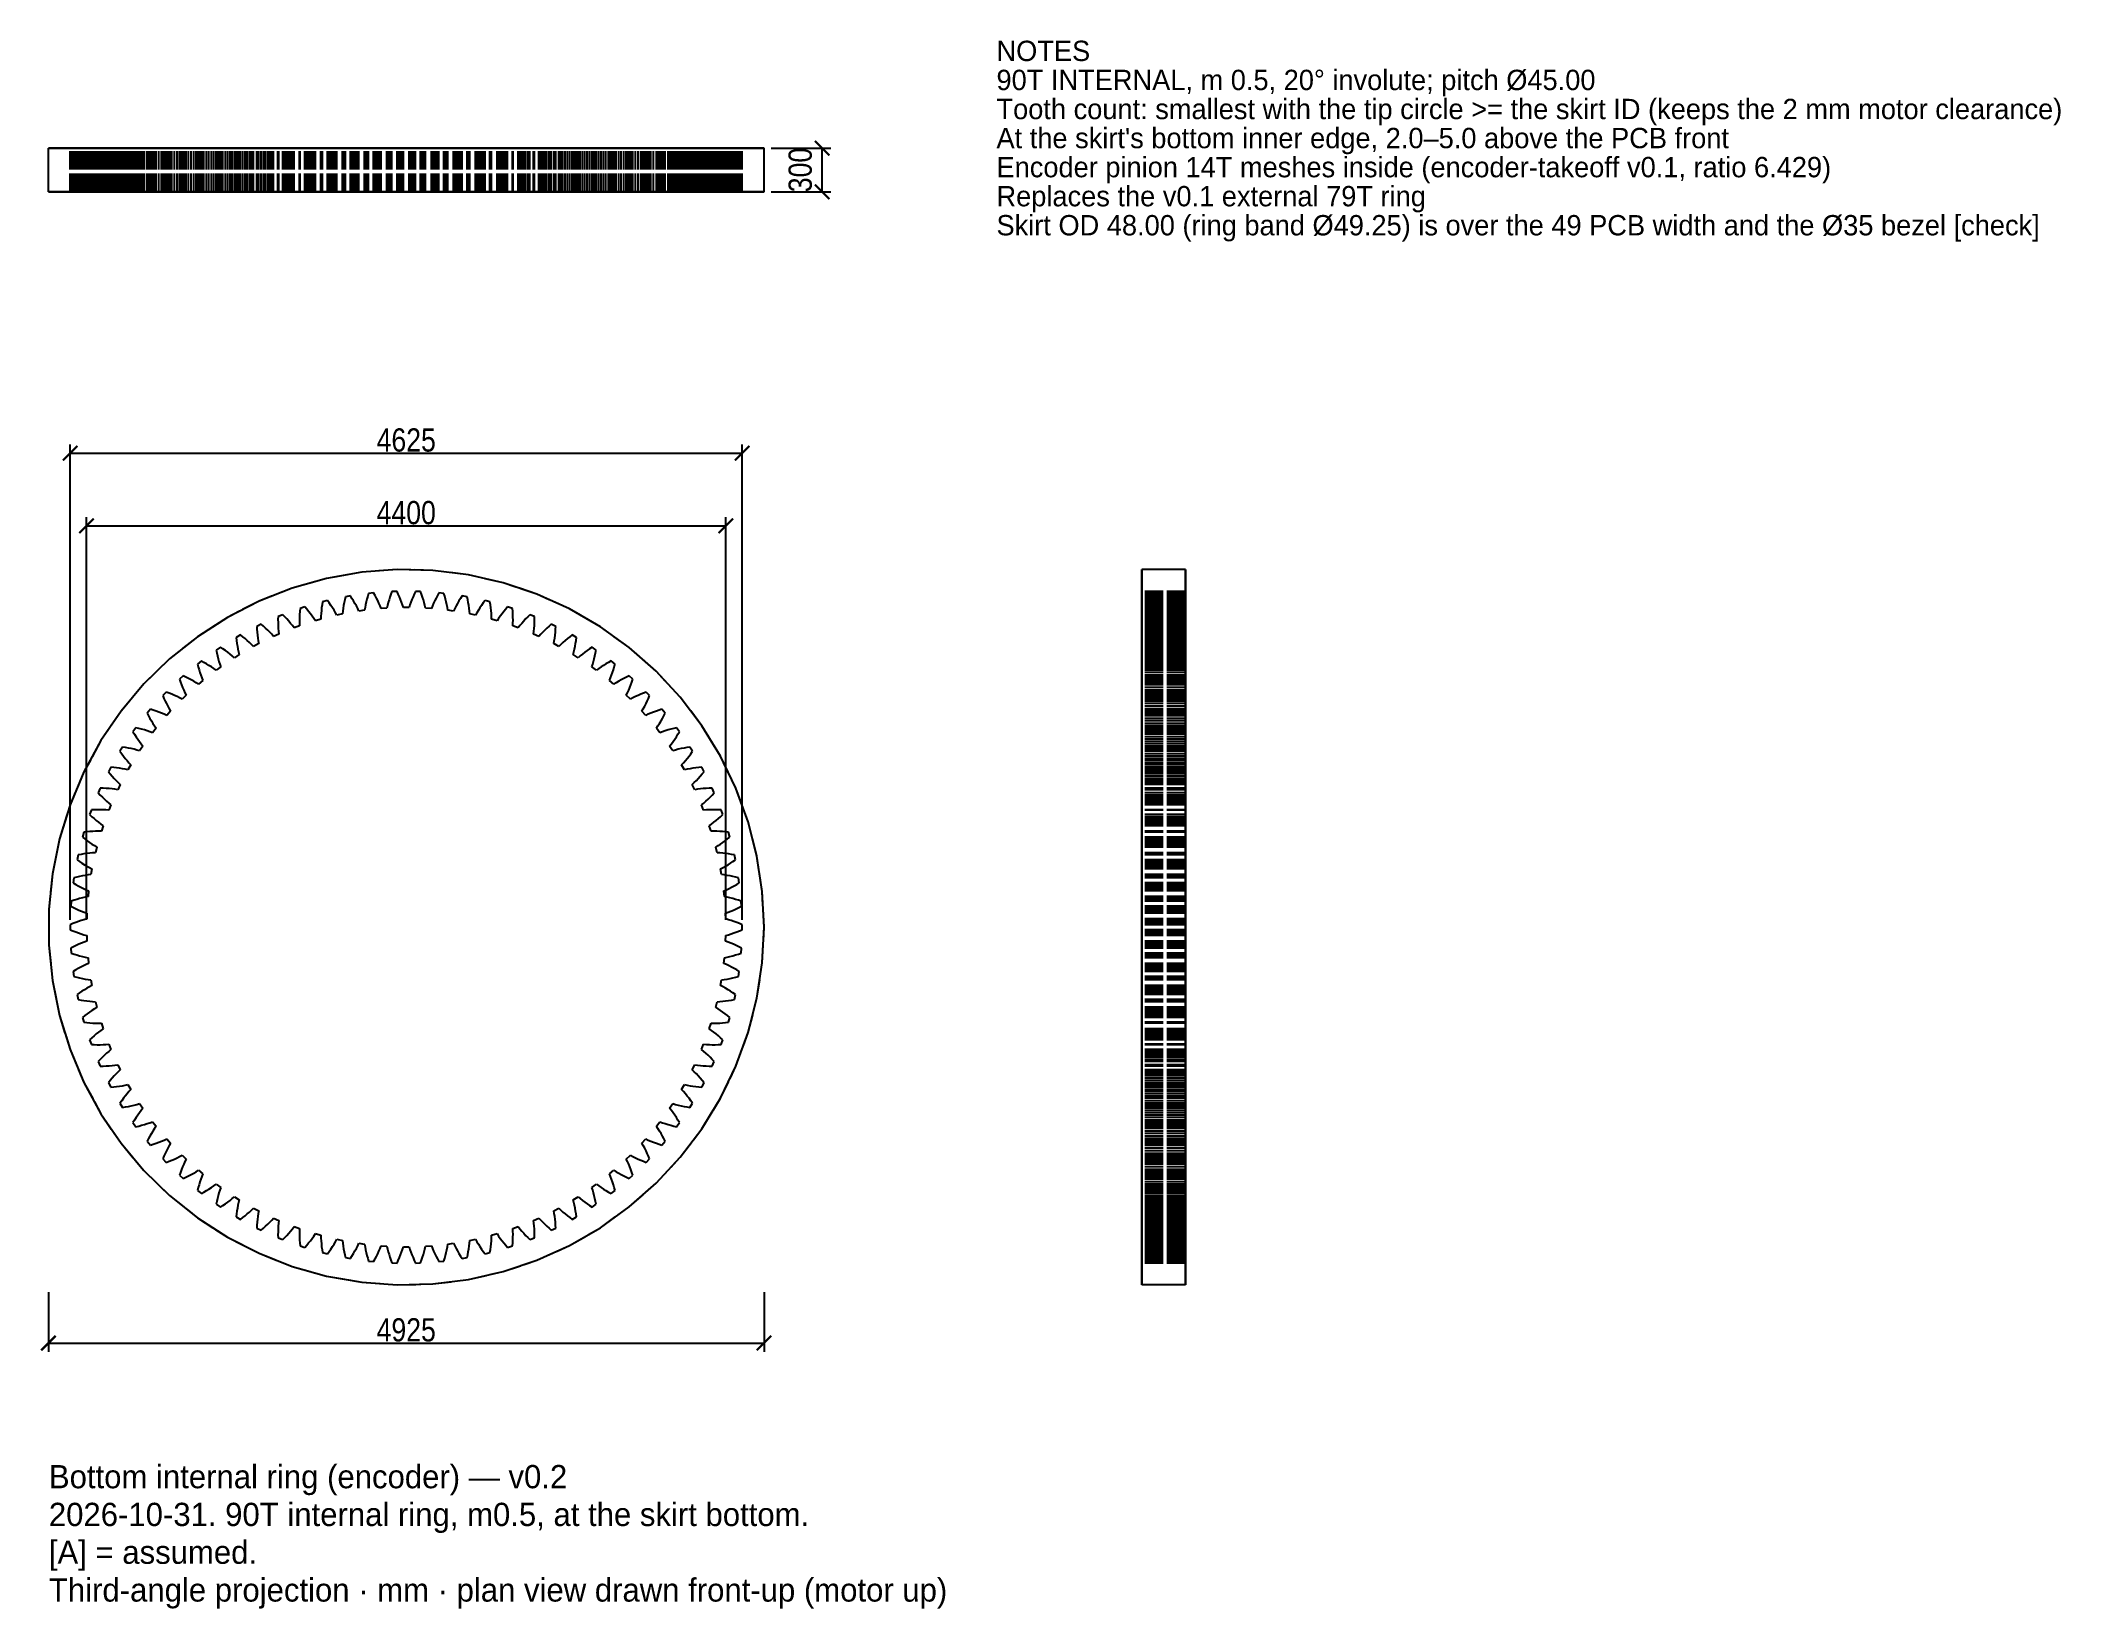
# Model space of a CAD drawing. Header units: millimetres. Extents: x -25 to 114, y -47 to 61.
import ezdxf

# ---------------------------------------------------------------- set-up
doc = ezdxf.new("R2010")
doc.units = ezdxf.units.MM
doc.linetypes.add('DASHED', pattern=[1.524, 1.27, -0.254])
for name, color, linetype in [('DIMS', 3, 'CONTINUOUS'), ('HIDDEN', 8, 'DASHED'), ('TEXT', 7, 'CONTINUOUS'), ('VISIBLE', 7, 'CONTINUOUS')]:
    doc.layers.add(name, color=color, linetype=linetype)
doc.styles.add('OpenSansCondensed-Light', font='OpenSansCondensed-Light.ttf')
doc.dimstyles.new('EZDXF', dxfattribs={"dimtxt": 0.25, "dimasz": 0.175, "dimexe": 0.375, "dimexo": 0.125, "dimgap": 0.1, "dimtad": 1, "dimlfac": 100, "dimzin": 12, "dimdsep": 46, "dimtxsty": 'OpenSansCondensed-Light', "dimblk": 'ARCHTICK', "dimcen": 2.5, "dimazin": 3, "dimtfac": 0.5, "dimtmove": 2, "dimatfit": 3})

msp = doc.modelspace()

# ---------------------------------------------------------------- texts
at = {"layer": 'TEXT'}
for s, height, p in [('NOTES', 1.4, (40.625, 59.61735)), ('90T INTERNAL, m 0.5, 20° involute; pitch Ø45.00', 1.4, (40.625, 57.61735)), ('Tooth count: smallest with the tip circle >= the skirt ID (keeps the 2 mm motor clearance)', 1.4, (40.625, 55.61735)), ("At the skirt's bottom inner edge, 2.0–5.0 above the PCB front", 1.4, (40.625, 53.61735)), ('Encoder pinion 14T meshes inside (encoder-takeoff v0.1, ratio 6.429)', 1.4, (40.625, 51.61735)), ('Replaces the v0.1 external 79T ring', 1.4, (40.625, 49.61735)), ('Skirt OD 48.00 (ring band Ø49.25) is over the 49 PCB width and the Ø35 bezel [check]', 1.4, (40.625, 47.61735)), ('Bottom internal ring (encoder) — v0.2', 1.6, (-24.59439, -38.61735)), ('2026-10-31. 90T internal ring, m0.5, at the skirt bottom.', 1.6, (-24.59439, -41.21735)), ('[A] = assumed.', 1.6, (-24.59439, -43.81735)), ('Third-angle projection · mm · plan view drawn front-up (motor up)', 1.6, (-24.59439, -46.41735))]:
    msp.add_text(s, height=height, dxfattribs=at).set_placement(p)

# ---------------------------------------------------------------- blocks, each defined once
blk = doc.blocks.new('_ARCHTICK')
at = {"color": 0, "linetype": 'BYBLOCK', "const_width": 0.15}
blk.add_lwpolyline([(-0.5, -0.5), (0.5, 0.5)], dxfattribs=at)

# ---------------------------------------------------------------- dimensions: what is measured, and where the dimension line sits
at = {"layer": 'DIMS'}
msp.add_linear_dim(base=(28.625, 50.61735), p1=(24.625, 50.61735), p2=(24.625, 53.61735), angle=90, dimstyle='EZDXF', override={"dimtxt": 1.6, "dimasz": 1, "dimexe": 0.6, "dimexo": 0.5, "dimdec": 2}, dxfattribs=at).render()
for base, p1, p2 in [((-23.125, 32.625), (-23.125, 0), (23.125, 0)), ((-22, 27.625), (-22, 0), (22, 0)), ((-24.625, -28.625), (-24.625, -24.625), (24.625, -24.625))]:
    msp.add_linear_dim(base=base, p1=p1, p2=p2, dimstyle='EZDXF', override={"dimtxt": 1.6, "dimasz": 1, "dimexe": 0.6, "dimexo": 0.5, "dimdec": 2}, dxfattribs=at).render()

# ---------------------------------------------------------------- linework, layer by layer
at = {"layer": 'HIDDEN'}
for points in [[(-24.625, 53.61735), (-23.84325, 53.61735), (-23.06151, 53.61735), (-22.27976, 53.61735), (-21.49802, 53.61735), (-20.71627, 53.61735), (-19.93452, 53.61735), (-19.15278, 53.61735), (-18.37103, 53.61735), (-17.58929, 53.61735), (-16.80754, 53.61735), (-16.02579, 53.61735), (-15.24405, 53.61735), (-14.4623, 53.61735), (-13.68056, 53.61735), (-12.89881, 53.61735), (-12.11706, 53.61735), (-11.33532, 53.61735), (-10.55357, 53.61735), (-9.77183, 53.61735), (-8.99008, 53.61735), (-8.20833, 53.61735), (-7.42659, 53.61735), (-6.64484, 53.61735), (-5.8631, 53.61735), (-5.08135, 53.61735), (-4.2996, 53.61735), (-3.51786, 53.61735), (-2.73611, 53.61735), (-1.95437, 53.61735), (-1.17262, 53.61735), (-0.39087, 53.61735), (0.39087, 53.61735), (1.17262, 53.61735), (1.95437, 53.61735), (2.73611, 53.61735), (3.51786, 53.61735), (4.2996, 53.61735), (5.08135, 53.61735), (5.8631, 53.61735), (6.64484, 53.61735), (7.42659, 53.61735), (8.20833, 53.61735), (8.99008, 53.61735), (9.77183, 53.61735), (10.55357, 53.61735), (11.33532, 53.61735), (12.11706, 53.61735), (12.89881, 53.61735), (13.68056, 53.61735), (14.4623, 53.61735), (15.24405, 53.61735), (16.02579, 53.61735), (16.80754, 53.61735), (17.58929, 53.61735), (18.37103, 53.61735), (19.15278, 53.61735), (19.93452, 53.61735), (20.71627, 53.61735), (21.49802, 53.61735), (22.27976, 53.61735), (23.06151, 53.61735), (23.84325, 53.61735), (24.625, 53.61735)], [(-22.93611, 53.61735), (-23.12435, 53.61735)], [(-23.12435, 53.61735), (-22.93611, 53.61735)], [(-23.12435, 50.61735), (-23.12435, 53.61735)], [(-23.12435, 50.61735), (-23.12435, 53.61735)], [(-23.05595, 53.61735), (-23.08009, 53.61735)], [(-23.08009, 53.61735), (-22.89784, 53.61735)], [(-22.89784, 53.61735), (-23.08009, 53.61735)], [(-23.08009, 53.61735), (-23.05595, 53.61735)], [(-23.08009, 50.61735), (-23.08009, 53.61735)], [(-23.08009, 50.61735), (-23.08009, 53.61735)], [(-22.86264, 53.61735), (-23.05595, 53.61735)], [(-23.05595, 53.61735), (-22.86264, 53.61735)], [(-23.05595, 50.61735), (-23.05595, 53.61735)], [(-23.05595, 50.61735), (-23.05595, 53.61735)], [(-22.74766, 53.61735), (-22.93611, 53.61735)], [(-22.93611, 53.61735), (-22.74766, 53.61735)], [(-22.93611, 50.61735), (-22.93611, 53.61735)], [(-22.93611, 50.61735), (-22.93611, 53.61735)], [(-22.87522, 53.61735), (-22.92339, 53.61735)], [(-22.92339, 53.61735), (-22.74801, 53.61735)], [(-22.74801, 53.61735), (-22.92339, 53.61735)], [(-22.92339, 53.61735), (-22.87522, 53.61735)], [(-22.92339, 50.61735), (-22.92339, 53.61735)], [(-22.92339, 50.61735), (-22.92339, 53.61735)], [(-22.89784, 53.61735), (-22.71503, 53.61735)], [(-22.71503, 53.61735), (-22.89784, 53.61735)], [(-22.89784, 50.61735), (-22.89784, 53.61735)], [(-22.89784, 50.61735), (-22.89784, 53.61735)], [(-22.67779, 53.61735), (-22.87522, 53.61735)], [(-22.87522, 53.61735), (-22.67779, 53.61735)], [(-22.87522, 50.61735), (-22.87522, 53.61735)], [(-22.87522, 50.61735), (-22.87522, 53.61735)], [(-22.66946, 53.61735), (-22.86264, 53.61735)], [(-22.86264, 53.61735), (-22.66946, 53.61735)], [(-22.86264, 50.61735), (-22.86264, 53.61735)], [(-22.86264, 50.61735), (-22.86264, 53.61735)], [(-22.74801, 53.61735), (-22.57173, 53.61735)], [(-22.57173, 53.61735), (-22.74801, 53.61735)], [(-22.74801, 50.61735), (-22.74801, 53.61735)], [(-22.74801, 50.61735), (-22.74801, 53.61735)], [(-22.55903, 53.61735), (-22.74766, 53.61735)], [(-22.74766, 53.61735), (-22.55903, 53.61735)], [(-22.74766, 50.61735), (-22.74766, 53.61735)], [(-22.74766, 50.61735), (-22.74766, 53.61735)], [(-22.71503, 53.61735), (-22.53168, 53.61735)], [(-22.53168, 53.61735), (-22.71503, 53.61735)], [(-22.71503, 50.61735), (-22.71503, 53.61735)], [(-22.71503, 50.61735), (-22.71503, 53.61735)], [(-22.48082, 53.61735), (-22.67779, 53.61735)], [(-22.67779, 53.61735), (-22.48082, 53.61735)], [(-22.67779, 50.61735), (-22.67779, 53.61735)], [(-22.67779, 50.61735), (-22.67779, 53.61735)], [(-22.47647, 53.61735), (-22.66946, 53.61735)], [(-22.66946, 53.61735), (-22.47647, 53.61735)], [(-22.66946, 50.61735), (-22.66946, 53.61735)], [(-22.66946, 50.61735), (-22.66946, 53.61735)], [(-22.58305, 53.61735), (-22.65501, 53.61735)], [(-22.65501, 53.61735), (-22.48736, 53.61735)], [(-22.48736, 53.61735), (-22.65501, 53.61735)], [(-22.65501, 53.61735), (-22.58305, 53.61735)], [(-22.65501, 50.61735), (-22.65501, 53.61735)], [(-22.65501, 50.61735), (-22.65501, 53.61735)], [(-22.38245, 53.61735), (-22.58305, 53.61735)], [(-22.58305, 53.61735), (-22.38245, 53.61735)], [(-22.58305, 50.61735), (-22.58305, 53.61735)], [(-22.58305, 50.61735), (-22.58305, 53.61735)], [(-22.57173, 53.61735), (-22.39457, 53.61735)], [(-22.39457, 53.61735), (-22.57173, 53.61735)], [(-22.57173, 50.61735), (-22.57173, 53.61735)], [(-22.57173, 50.61735), (-22.57173, 53.61735)], [(-22.37028, 53.61735), (-22.55903, 53.61735)], [(-22.55903, 53.61735), (-22.37028, 53.61735)], [(-22.55903, 50.61735), (-22.55903, 53.61735)], [(-22.55903, 50.61735), (-22.55903, 53.61735)], [(-22.53168, 53.61735), (-22.34785, 53.61735)], [(-22.34785, 53.61735), (-22.53168, 53.61735)], [(-22.53168, 50.61735), (-22.53168, 53.61735)], [(-22.53168, 50.61735), (-22.53168, 53.61735)], [(-22.48736, 53.61735), (-22.31847, 53.61735)], [(-22.31847, 53.61735), (-22.48736, 53.61735)], [(-22.48736, 50.61735), (-22.48736, 53.61735)], [(-22.48736, 50.61735), (-22.48736, 53.61735)], [(-22.2844, 53.61735), (-22.48082, 53.61735)], [(-22.48082, 53.61735), (-22.2844, 53.61735)], [(-22.48082, 50.61735), (-22.48082, 53.61735)], [(-22.48082, 50.61735), (-22.48082, 53.61735)], [(-22.28372, 53.61735), (-22.47647, 53.61735)], [(-22.47647, 53.61735), (-22.28372, 53.61735)], [(-22.47647, 50.61735), (-22.47647, 53.61735)], [(-22.47647, 50.61735), (-22.47647, 53.61735)], [(-22.39457, 53.61735), (-22.21654, 53.61735)], [(-22.21654, 53.61735), (-22.39457, 53.61735)], [(-22.39457, 50.61735), (-22.39457, 53.61735)], [(-22.39457, 50.61735), (-22.39457, 53.61735)], [(-22.18266, 53.61735), (-22.38245, 53.61735)], [(-22.38245, 53.61735), (-22.18266, 53.61735)], [(-22.38245, 50.61735), (-22.38245, 53.61735)], [(-22.38245, 50.61735), (-22.38245, 53.61735)], [(-22.18146, 53.61735), (-22.37028, 53.61735)], [(-22.37028, 53.61735), (-22.18146, 53.61735)], [(-22.37028, 50.61735), (-22.37028, 53.61735)], [(-22.37028, 50.61735), (-22.37028, 53.61735)], [(-22.34785, 53.61735), (-22.16354, 53.61735)], [(-22.16354, 53.61735), (-22.34785, 53.61735)], [(-22.34785, 50.61735), (-22.34785, 53.61735)], [(-22.34785, 50.61735), (-22.34785, 53.61735)], [(-22.31847, 53.61735), (-22.14835, 53.61735)], [(-22.14835, 53.61735), (-22.31847, 53.61735)], [(-22.31847, 50.61735), (-22.31847, 53.61735)], [(-22.31847, 50.61735), (-22.31847, 53.61735)], [(-22.08861, 53.61735), (-22.2844, 53.61735)], [(-22.2844, 53.61735), (-22.08861, 53.61735)], [(-22.2844, 50.61735), (-22.2844, 53.61735)], [(-22.2844, 50.61735), (-22.2844, 53.61735)], [(-22.0913, 53.61735), (-22.28372, 53.61735)], [(-22.28372, 53.61735), (-22.0913, 53.61735)], [(-22.28372, 50.61735), (-22.28372, 53.61735)], [(-22.28372, 50.61735), (-22.28372, 53.61735)], [(-22.18085, 53.61735), (-22.27626, 53.61735)], [(-22.27626, 53.61735), (-22.11715, 53.61735)], [(-22.11715, 53.61735), (-22.27626, 53.61735)], [(-22.27626, 53.61735), (-22.18085, 53.61735)], [(-22.27626, 50.61735), (-22.27626, 53.61735)], [(-22.27626, 50.61735), (-22.27626, 53.61735)], [(-22.21654, 53.61735), (-22.03765, 53.61735)], [(-22.03765, 53.61735), (-22.21654, 53.61735)], [(-22.21654, 50.61735), (-22.21654, 53.61735)], [(-22.21654, 50.61735), (-22.21654, 53.61735)], [(-21.98377, 53.61735), (-22.18266, 53.61735)], [(-22.18266, 53.61735), (-21.98377, 53.61735)], [(-22.18266, 50.61735), (-22.18266, 53.61735)], [(-22.18266, 50.61735), (-22.18266, 53.61735)], [(-21.99261, 53.61735), (-22.18146, 53.61735)], [(-22.18146, 53.61735), (-21.99261, 53.61735)], [(-22.18146, 50.61735), (-22.18146, 53.61735)], [(-22.18146, 50.61735), (-22.18146, 53.61735)], [(-21.97806, 53.61735), (-22.18085, 53.61735)], [(-22.18085, 53.61735), (-21.97806, 53.61735)], [(-22.18085, 50.61735), (-22.18085, 53.61735)], [(-22.18085, 50.61735), (-22.18085, 53.61735)], [(-22.16354, 53.61735), (-21.9788, 53.61735)], [(-21.9788, 53.61735), (-22.16354, 53.61735)], [(-22.16354, 50.61735), (-22.16354, 53.61735)], [(-22.16354, 50.61735), (-22.16354, 53.61735)], [(-22.14835, 53.61735), (-21.977, 53.61735)], [(-21.977, 53.61735), (-22.14835, 53.61735)], [(-22.14835, 50.61735), (-22.14835, 53.61735)], [(-22.14835, 50.61735), (-22.14835, 53.61735)], [(-22.11715, 53.61735), (-21.95648, 53.61735)], [(-21.95648, 53.61735), (-22.11715, 53.61735)], [(-22.11715, 50.61735), (-22.11715, 53.61735)], [(-22.11715, 50.61735), (-22.11715, 53.61735)], [(-21.89928, 53.61735), (-22.0913, 53.61735)], [(-22.0913, 53.61735), (-21.89928, 53.61735)], [(-22.0913, 50.61735), (-22.0913, 53.61735)], [(-22.0913, 50.61735), (-22.0913, 53.61735)], [(-21.89352, 53.61735), (-22.08861, 53.61735)], [(-22.08861, 53.61735), (-21.89352, 53.61735)], [(-22.08861, 50.61735), (-22.08861, 53.61735)], [(-22.08861, 50.61735), (-22.08861, 53.61735)], [(-22.03765, 53.61735), (-21.85791, 53.61735)], [(-21.85791, 53.61735), (-22.03765, 53.61735)], [(-22.03765, 50.61735), (-22.03765, 53.61735)], [(-22.03765, 50.61735), (-22.03765, 53.61735)], [(-21.9788, 53.61735), (-21.99261, 53.61735)], [(-21.99261, 53.61735), (-21.9788, 53.61735)], [(-21.99261, 50.61735), (-21.99261, 53.61735)], [(-21.99261, 50.61735), (-21.99261, 53.61735)], [(-21.78587, 53.61735), (-21.98377, 53.61735)], [(-21.98377, 53.61735), (-21.78587, 53.61735)], [(-21.98377, 50.61735), (-21.98377, 53.61735)], [(-21.98377, 50.61735), (-21.98377, 53.61735)], [(-21.9788, 50.61735), (-21.9788, 53.61735)], [(-21.9788, 50.61735), (-21.9788, 53.61735)], [(-21.77642, 53.61735), (-21.97806, 53.61735)], [(-21.97806, 53.61735), (-21.77642, 53.61735)], [(-21.97806, 50.61735), (-21.97806, 53.61735)], [(-21.97806, 50.61735), (-21.97806, 53.61735)], [(-21.977, 53.61735), (-21.8044, 53.61735)], [(-21.8044, 53.61735), (-21.977, 53.61735)], [(-21.977, 50.61735), (-21.977, 53.61735)], [(-21.977, 50.61735), (-21.977, 53.61735)], [(-21.95648, 53.61735), (-21.79422, 53.61735)], [(-21.79422, 53.61735), (-21.95648, 53.61735)], [(-21.95648, 50.61735), (-21.95648, 53.61735)], [(-21.95648, 50.61735), (-21.95648, 53.61735)], [(-21.85791, 53.61735), (-21.89928, 53.61735)], [(-21.89928, 53.61735), (-21.85791, 53.61735)], [(-21.89928, 50.61735), (-21.89928, 53.61735)], [(-21.89928, 50.61735), (-21.89928, 53.61735)], [(-21.69925, 53.61735), (-21.89352, 53.61735)], [(-21.89352, 53.61735), (-21.69925, 53.61735)], [(-21.89352, 50.61735), (-21.89352, 53.61735)], [(-21.89352, 50.61735), (-21.89352, 53.61735)], [(-21.85791, 50.61735), (-21.85791, 53.61735)], [(-21.85791, 50.61735), (-21.85791, 53.61735)], [(-21.8044, 53.61735), (-21.63054, 53.61735)], [(-21.63054, 53.61735), (-21.8044, 53.61735)], [(-21.8044, 50.61735), (-21.8044, 53.61735)], [(-21.8044, 50.61735), (-21.8044, 53.61735)], [(-21.79422, 53.61735), (-21.63038, 53.61735)], [(-21.63038, 53.61735), (-21.79422, 53.61735)], [(-21.79422, 50.61735), (-21.79422, 53.61735)], [(-21.79422, 50.61735), (-21.79422, 53.61735)], [(-21.67059, 53.61735), (-21.78897, 53.61735)], [(-21.78897, 53.61735), (-21.63919, 53.61735)], [(-21.63919, 53.61735), (-21.78897, 53.61735)], [(-21.78897, 53.61735), (-21.67059, 53.61735)], [(-21.78897, 50.61735), (-21.78897, 53.61735)], [(-21.78897, 50.61735), (-21.78897, 53.61735)], [(-21.58908, 53.61735), (-21.78587, 53.61735)], [(-21.78587, 53.61735), (-21.58908, 53.61735)], [(-21.78587, 50.61735), (-21.78587, 53.61735)], [(-21.78587, 50.61735), (-21.78587, 53.61735)], [(-21.57604, 53.61735), (-21.77642, 53.61735)], [(-21.77642, 53.61735), (-21.57604, 53.61735)], [(-21.77642, 50.61735), (-21.77642, 53.61735)], [(-21.77642, 50.61735), (-21.77642, 53.61735)], [(-21.63054, 53.61735), (-21.69925, 53.61735)], [(-21.69925, 53.61735), (-21.63054, 53.61735)], [(-21.69925, 50.61735), (-21.69925, 53.61735)], [(-21.69925, 50.61735), (-21.69925, 53.61735)], [(-21.4666, 53.61735), (-21.67059, 53.61735)], [(-21.67059, 53.61735), (-21.4666, 53.61735)], [(-21.67059, 50.61735), (-21.67059, 53.61735)], [(-21.67059, 50.61735), (-21.67059, 53.61735)], [(-21.63919, 53.61735), (-21.48751, 53.61735)], [(-21.48751, 53.61735), (-21.63919, 53.61735)], [(-21.63919, 50.61735), (-21.63919, 53.61735)], [(-21.63919, 50.61735), (-21.63919, 53.61735)], [(-21.63054, 50.61735), (-21.63054, 53.61735)], [(-21.63054, 50.61735), (-21.63054, 53.61735)], [(-21.63038, 53.61735), (-21.46491, 53.61735)], [(-21.46491, 53.61735), (-21.63038, 53.61735)], [(-21.63038, 50.61735), (-21.63038, 53.61735)], [(-21.63038, 50.61735), (-21.63038, 53.61735)], [(-21.39351, 53.61735), (-21.58908, 53.61735)], [(-21.58908, 53.61735), (-21.39351, 53.61735)], [(-21.58908, 50.61735), (-21.58908, 53.61735)], [(-21.58908, 50.61735), (-21.58908, 53.61735)], [(-21.377, 53.61735), (-21.57604, 53.61735)], [(-21.57604, 53.61735), (-21.377, 53.61735)], [(-21.57604, 50.61735), (-21.57604, 53.61735)], [(-21.57604, 50.61735), (-21.57604, 53.61735)], [(-21.48751, 53.61735), (-21.33392, 53.61735)], [(-21.33392, 53.61735), (-21.48751, 53.61735)], [(-21.48751, 50.61735), (-21.48751, 53.61735)], [(-21.48751, 50.61735), (-21.48751, 53.61735)], [(-21.2641, 53.61735), (-21.4666, 53.61735)], [(-21.4666, 53.61735), (-21.2641, 53.61735)], [(-21.4666, 50.61735), (-21.4666, 53.61735)], [(-21.4666, 50.61735), (-21.4666, 53.61735)], [(-21.46491, 53.61735), (-21.29777, 53.61735)], [(-21.29777, 53.61735), (-21.46491, 53.61735)], [(-21.46491, 50.61735), (-21.46491, 53.61735)], [(-21.46491, 50.61735), (-21.46491, 53.61735)], [(-21.29777, 53.61735), (-21.39351, 53.61735)], [(-21.39351, 53.61735), (-21.29777, 53.61735)], [(-21.39351, 50.61735), (-21.39351, 53.61735)], [(-21.39351, 50.61735), (-21.39351, 53.61735)], [(-21.17945, 53.61735), (-21.377, 53.61735)], [(-21.377, 53.61735), (-21.17945, 53.61735)], [(-21.377, 50.61735), (-21.377, 53.61735)], [(-21.377, 50.61735), (-21.377, 53.61735)], [(-21.33392, 53.61735), (-21.17839, 53.61735)], [(-21.17839, 53.61735), (-21.33392, 53.61735)], [(-21.33392, 50.61735), (-21.33392, 53.61735)], [(-21.33392, 50.61735), (-21.33392, 53.61735)], [(-21.29777, 50.61735), (-21.29777, 53.61735)], [(-21.29777, 50.61735), (-21.29777, 53.61735)], [(-21.06318, 53.61735), (-21.2641, 53.61735)], [(-21.2641, 53.61735), (-21.06318, 53.61735)], [(-21.2641, 50.61735), (-21.2641, 53.61735)], [(-21.2641, 50.61735), (-21.2641, 53.61735)], [(-21.05476, 53.61735), (-21.19554, 53.61735)], [(-21.19554, 53.61735), (-21.0558, 53.61735)], [(-21.0558, 53.61735), (-21.19554, 53.61735)], [(-21.19554, 53.61735), (-21.05476, 53.61735)], [(-21.19554, 50.61735), (-21.19554, 53.61735)], [(-21.19554, 50.61735), (-21.19554, 53.61735)], [(-20.98354, 53.61735), (-21.17945, 53.61735)], [(-21.17945, 53.61735), (-20.98354, 53.61735)], [(-21.17945, 50.61735), (-21.17945, 53.61735)], [(-21.17945, 50.61735), (-21.17945, 53.61735)], [(-21.17839, 53.61735), (-21.02086, 53.61735)], [(-21.02086, 53.61735), (-21.17839, 53.61735)], [(-21.17839, 50.61735), (-21.17839, 53.61735)], [(-21.17839, 50.61735), (-21.17839, 53.61735)], [(-20.86399, 53.61735), (-21.06318, 53.61735)], [(-21.06318, 53.61735), (-20.86399, 53.61735)], [(-21.06318, 50.61735), (-21.06318, 53.61735)], [(-21.06318, 50.61735), (-21.06318, 53.61735)], [(-21.0558, 53.61735), (-20.91386, 53.61735)], [(-20.91386, 53.61735), (-21.0558, 53.61735)], [(-21.0558, 50.61735), (-21.0558, 53.61735)], [(-21.0558, 50.61735), (-21.0558, 53.61735)], [(-20.85056, 53.61735), (-21.05476, 53.61735)], [(-21.05476, 53.61735), (-20.85056, 53.61735)], [(-21.05476, 50.61735), (-21.05476, 53.61735)], [(-21.05476, 50.61735), (-21.05476, 53.61735)], [(-21.02086, 53.61735), (-20.86125, 53.61735)], [(-20.86125, 53.61735), (-21.02086, 53.61735)], [(-21.02086, 50.61735), (-21.02086, 53.61735)], [(-21.02086, 50.61735), (-21.02086, 53.61735)], [(-20.86125, 53.61735), (-20.98354, 53.61735)], [(-20.98354, 53.61735), (-20.86125, 53.61735)], [(-20.98354, 50.61735), (-20.98354, 53.61735)], [(-20.98354, 50.61735), (-20.98354, 53.61735)], [(-20.91386, 53.61735), (-20.76968, 53.61735)], [(-20.76968, 53.61735), (-20.91386, 53.61735)], [(-20.91386, 50.61735), (-20.91386, 53.61735)], [(-20.91386, 50.61735), (-20.91386, 53.61735)], [(-20.66665, 53.61735), (-20.86399, 53.61735)], [(-20.86399, 53.61735), (-20.66665, 53.61735)], [(-20.86399, 50.61735), (-20.86399, 53.61735)], [(-20.86399, 50.61735), (-20.86399, 53.61735)], [(-20.86125, 50.61735), (-20.86125, 53.61735)], [(-20.86125, 50.61735), (-20.86125, 53.61735)], [(-20.64817, 53.61735), (-20.85056, 53.61735)], [(-20.85056, 53.61735), (-20.64817, 53.61735)], [(-20.85056, 50.61735), (-20.85056, 53.61735)], [(-20.85056, 50.61735), (-20.85056, 53.61735)], [(-20.76968, 53.61735), (-20.62321, 53.61735)], [(-20.62321, 53.61735), (-20.76968, 53.61735)], [(-20.76968, 50.61735), (-20.76968, 53.61735)], [(-20.76968, 50.61735), (-20.76968, 53.61735)], [(-20.47134, 53.61735), (-20.66665, 53.61735)], [(-20.66665, 53.61735), (-20.47134, 53.61735)], [(-20.66665, 50.61735), (-20.66665, 53.61735)], [(-20.66665, 50.61735), (-20.66665, 53.61735)], [(-20.44772, 53.61735), (-20.64817, 53.61735)], [(-20.64817, 53.61735), (-20.44772, 53.61735)], [(-20.64817, 50.61735), (-20.64817, 53.61735)], [(-20.64817, 50.61735), (-20.64817, 53.61735)], [(-20.62321, 53.61735), (-20.47438, 53.61735)], [(-20.47438, 53.61735), (-20.62321, 53.61735)], [(-20.62321, 50.61735), (-20.62321, 53.61735)], [(-20.62321, 50.61735), (-20.62321, 53.61735)], [(-20.33635, 53.61735), (-20.49884, 53.61735)], [(-20.49884, 53.61735), (-20.36983, 53.61735)], [(-20.36983, 53.61735), (-20.49884, 53.61735)], [(-20.49884, 53.61735), (-20.33635, 53.61735)], [(-20.49884, 50.61735), (-20.49884, 53.61735)], [(-20.49884, 50.61735), (-20.49884, 53.61735)], [(-20.47438, 53.61735), (-20.3231, 53.61735)], [(-20.3231, 53.61735), (-20.47438, 53.61735)], [(-20.47438, 50.61735), (-20.47438, 53.61735)], [(-20.47438, 50.61735), (-20.47438, 53.61735)], [(-20.3231, 53.61735), (-20.47134, 53.61735)], [(-20.47134, 53.61735), (-20.3231, 53.61735)], [(-20.47134, 50.61735), (-20.47134, 53.61735)], [(-20.47134, 50.61735), (-20.47134, 53.61735)], [(-20.24932, 53.61735), (-20.44772, 53.61735)], [(-20.44772, 53.61735), (-20.24932, 53.61735)], [(-20.44772, 50.61735), (-20.44772, 53.61735)], [(-20.44772, 50.61735), (-20.44772, 53.61735)], [(-20.36983, 53.61735), (-20.23832, 53.61735)], [(-20.23832, 53.61735), (-20.36983, 53.61735)], [(-20.36983, 50.61735), (-20.36983, 53.61735)], [(-20.36983, 50.61735), (-20.36983, 53.61735)], [(-20.13294, 53.61735), (-20.33635, 53.61735)], [(-20.33635, 53.61735), (-20.13294, 53.61735)], [(-20.33635, 50.61735), (-20.33635, 53.61735)], [(-20.33635, 50.61735), (-20.33635, 53.61735)], [(-20.3231, 50.61735), (-20.3231, 53.61735)], [(-20.3231, 50.61735), (-20.3231, 53.61735)], [(-20.05315, 53.61735), (-20.24932, 53.61735)], [(-20.24932, 53.61735), (-20.05315, 53.61735)], [(-20.24932, 50.61735), (-20.24932, 53.61735)], [(-20.24932, 50.61735), (-20.24932, 53.61735)], [(-20.23832, 53.61735), (-20.10425, 53.61735)], [(-20.10425, 53.61735), (-20.23832, 53.61735)], [(-20.23832, 50.61735), (-20.23832, 53.61735)], [(-20.23832, 50.61735), (-20.23832, 53.61735)], [(-19.93165, 53.61735), (-20.13294, 53.61735)], [(-20.13294, 53.61735), (-19.93165, 53.61735)], [(-20.13294, 50.61735), (-20.13294, 53.61735)], [(-20.13294, 50.61735), (-20.13294, 53.61735)], [(-20.10425, 53.61735), (-19.96756, 53.61735)], [(-19.96756, 53.61735), (-20.10425, 53.61735)], [(-20.10425, 50.61735), (-20.10425, 53.61735)], [(-20.10425, 50.61735), (-20.10425, 53.61735)], [(-19.85941, 53.61735), (-20.05315, 53.61735)], [(-20.05315, 53.61735), (-19.85941, 53.61735)], [(-20.05315, 50.61735), (-20.05315, 53.61735)], [(-20.05315, 50.61735), (-20.05315, 53.61735)], [(-19.96756, 53.61735), (-19.82816, 53.61735)], [(-19.82816, 53.61735), (-19.96756, 53.61735)], [(-19.96756, 50.61735), (-19.96756, 53.61735)], [(-19.96756, 50.61735), (-19.96756, 53.61735)], [(-19.73263, 53.61735), (-19.93165, 53.61735)], [(-19.93165, 53.61735), (-19.73263, 53.61735)], [(-19.93165, 50.61735), (-19.93165, 53.61735)], [(-19.93165, 50.61735), (-19.93165, 53.61735)], [(-19.68593, 53.61735), (-19.85941, 53.61735)], [(-19.85941, 53.61735), (-19.68593, 53.61735)], [(-19.85941, 50.61735), (-19.85941, 53.61735)], [(-19.85941, 50.61735), (-19.85941, 53.61735)], [(-19.82816, 53.61735), (-19.68593, 53.61735)], [(-19.68593, 53.61735), (-19.82816, 53.61735)], [(-19.82816, 50.61735), (-19.82816, 53.61735)], [(-19.82816, 50.61735), (-19.82816, 53.61735)], [(-19.536, 53.61735), (-19.73263, 53.61735)], [(-19.73263, 53.61735), (-19.536, 53.61735)], [(-19.73263, 50.61735), (-19.73263, 53.61735)], [(-19.73263, 50.61735), (-19.73263, 53.61735)], [(-19.51886, 53.61735), (-19.70227, 53.61735)], [(-19.70227, 53.61735), (-19.58463, 53.61735)], [(-19.58463, 53.61735), (-19.70227, 53.61735)], [(-19.70227, 53.61735), (-19.51886, 53.61735)], [(-19.70227, 50.61735), (-19.70227, 53.61735)], [(-19.70227, 50.61735), (-19.70227, 53.61735)], [(-19.68593, 50.61735), (-19.68593, 53.61735)], [(-19.68593, 50.61735), (-19.68593, 53.61735)], [(-19.58463, 53.61735), (-19.46418, 53.61735)], [(-19.46418, 53.61735), (-19.58463, 53.61735)], [(-19.58463, 50.61735), (-19.58463, 53.61735)], [(-19.58463, 50.61735), (-19.58463, 53.61735)], [(-19.34196, 53.61735), (-19.536, 53.61735)], [(-19.536, 53.61735), (-19.34196, 53.61735)], [(-19.536, 50.61735), (-19.536, 53.61735)], [(-19.536, 50.61735), (-19.536, 53.61735)], [(-19.31723, 53.61735), (-19.51886, 53.61735)], [(-19.51886, 53.61735), (-19.31723, 53.61735)], [(-19.51886, 50.61735), (-19.51886, 53.61735)], [(-19.51886, 50.61735), (-19.51886, 53.61735)], [(-19.46418, 53.61735), (-19.34088, 53.61735)], [(-19.34088, 53.61735), (-19.46418, 53.61735)], [(-19.46418, 50.61735), (-19.46418, 53.61735)], [(-19.46418, 50.61735), (-19.46418, 53.61735)], [(-19.15072, 53.61735), (-19.34196, 53.61735)], [(-19.34196, 53.61735), (-19.15072, 53.61735)], [(-19.34196, 50.61735), (-19.34196, 53.61735)], [(-19.34196, 50.61735), (-19.34196, 53.61735)], [(-19.34088, 53.61735), (-19.21463, 53.61735)], [(-19.21463, 53.61735), (-19.34088, 53.61735)], [(-19.34088, 50.61735), (-19.34088, 53.61735)], [(-19.34088, 50.61735), (-19.34088, 53.61735)], [(-19.11803, 53.61735), (-19.31723, 53.61735)], [(-19.31723, 53.61735), (-19.11803, 53.61735)], [(-19.31723, 50.61735), (-19.31723, 53.61735)], [(-19.31723, 50.61735), (-19.31723, 53.61735)], [(-19.21463, 53.61735), (-19.08534, 53.61735)], [(-19.08534, 53.61735), (-19.21463, 53.61735)], [(-19.21463, 50.61735), (-19.21463, 53.61735)], [(-19.21463, 50.61735), (-19.21463, 53.61735)], [(-18.95286, 53.61735), (-19.15072, 53.61735)], [(-19.15072, 53.61735), (-18.95286, 53.61735)], [(-19.15072, 50.61735), (-19.15072, 53.61735)], [(-19.15072, 50.61735), (-19.15072, 53.61735)], [(-18.9214, 53.61735), (-19.11803, 53.61735)], [(-19.11803, 53.61735), (-18.9214, 53.61735)], [(-19.11803, 50.61735), (-19.11803, 53.61735)], [(-19.11803, 50.61735), (-19.11803, 53.61735)], [(-19.08534, 53.61735), (-18.95286, 53.61735)], [(-18.95286, 53.61735), (-19.08534, 53.61735)], [(-19.08534, 50.61735), (-19.08534, 53.61735)], [(-19.08534, 50.61735), (-19.08534, 53.61735)], [(-18.95286, 50.61735), (-18.95286, 53.61735)], [(-18.95286, 50.61735), (-18.95286, 53.61735)], [(-18.72751, 53.61735), (-18.9214, 53.61735)], [(-18.9214, 53.61735), (-18.72751, 53.61735)], [(-18.9214, 50.61735), (-18.9214, 53.61735)], [(-18.9214, 50.61735), (-18.9214, 53.61735)], [(-18.60627, 53.61735), (-18.80971, 53.61735)], [(-18.80971, 53.61735), (-18.704, 53.61735)], [(-18.704, 53.61735), (-18.80971, 53.61735)], [(-18.80971, 53.61735), (-18.60627, 53.61735)], [(-18.80971, 50.61735), (-18.80971, 53.61735)], [(-18.80971, 50.61735), (-18.80971, 53.61735)], [(-18.53654, 53.61735), (-18.72751, 53.61735)], [(-18.72751, 53.61735), (-18.53654, 53.61735)], [(-18.72751, 50.61735), (-18.72751, 53.61735)], [(-18.72751, 50.61735), (-18.72751, 53.61735)], [(-18.704, 53.61735), (-18.59522, 53.61735)], [(-18.59522, 53.61735), (-18.704, 53.61735)], [(-18.704, 50.61735), (-18.704, 53.61735)], [(-18.704, 50.61735), (-18.704, 53.61735)], [(-18.40741, 53.61735), (-18.60627, 53.61735)], [(-18.60627, 53.61735), (-18.40741, 53.61735)], [(-18.60627, 50.61735), (-18.60627, 53.61735)], [(-18.60627, 50.61735), (-18.60627, 53.61735)], [(-18.59522, 53.61735), (-18.48328, 53.61735)], [(-18.48328, 53.61735), (-18.59522, 53.61735)], [(-18.59522, 50.61735), (-18.59522, 53.61735)], [(-18.59522, 50.61735), (-18.59522, 53.61735)], [(-18.34873, 53.61735), (-18.53654, 53.61735)], [(-18.53654, 53.61735), (-18.34873, 53.61735)], [(-18.53654, 50.61735), (-18.53654, 53.61735)], [(-18.53654, 50.61735), (-18.53654, 53.61735)], [(-18.48328, 53.61735), (-18.36809, 53.61735)], [(-18.36809, 53.61735), (-18.48328, 53.61735)], [(-18.48328, 50.61735), (-18.48328, 53.61735)], [(-18.48328, 50.61735), (-18.48328, 53.61735)], [(-18.21126, 53.61735), (-18.40741, 53.61735)], [(-18.40741, 53.61735), (-18.21126, 53.61735)], [(-18.40741, 50.61735), (-18.40741, 53.61735)], [(-18.40741, 50.61735), (-18.40741, 53.61735)], [(-18.36809, 53.61735), (-18.24954, 53.61735)], [(-18.24954, 53.61735), (-18.36809, 53.61735)], [(-18.36809, 50.61735), (-18.36809, 53.61735)], [(-18.36809, 50.61735), (-18.36809, 53.61735)], [(-18.12744, 53.61735), (-18.34873, 53.61735)], [(-18.34873, 53.61735), (-18.12744, 53.61735)], [(-18.34873, 50.61735), (-18.34873, 53.61735)], [(-18.34873, 50.61735), (-18.34873, 53.61735)], [(-18.24954, 53.61735), (-18.12744, 53.61735)], [(-18.12744, 53.61735), (-18.24954, 53.61735)], [(-18.24954, 50.61735), (-18.24954, 53.61735)], [(-18.24954, 50.61735), (-18.24954, 53.61735)], [(-18.018, 53.61735), (-18.21126, 53.61735)], [(-18.21126, 53.61735), (-18.018, 53.61735)], [(-18.21126, 50.61735), (-18.21126, 53.61735)], [(-18.21126, 50.61735), (-18.21126, 53.61735)], [(-18.12744, 50.61735), (-18.12744, 53.61735)], [(-18.12744, 50.61735), (-18.12744, 53.61735)], [(-17.82778, 53.61735), (-18.018, 53.61735)], [(-18.018, 53.61735), (-17.82778, 53.61735)], [(-18.018, 50.61735), (-18.018, 53.61735)], [(-18.018, 50.61735), (-18.018, 53.61735)], [(-17.64081, 53.61735), (-17.82778, 53.61735)], [(-17.82778, 53.61735), (-17.64081, 53.61735)], [(-17.82778, 50.61735), (-17.82778, 53.61735)], [(-17.82778, 50.61735), (-17.82778, 53.61735)], [(-17.60304, 53.61735), (-17.82552, 53.61735)], [(-17.82552, 53.61735), (-17.73226, 53.61735)], [(-17.73226, 53.61735), (-17.82552, 53.61735)], [(-17.82552, 53.61735), (-17.60304, 53.61735)], [(-17.82552, 50.61735), (-17.82552, 53.61735)], [(-17.82552, 50.61735), (-17.82552, 53.61735)], [(-17.73226, 53.61735), (-17.63566, 53.61735)], [(-17.63566, 53.61735), (-17.73226, 53.61735)], [(-17.73226, 50.61735), (-17.73226, 53.61735)], [(-17.73226, 50.61735), (-17.73226, 53.61735)], [(-17.45735, 53.61735), (-17.64081, 53.61735)], [(-17.64081, 53.61735), (-17.45735, 53.61735)], [(-17.64081, 50.61735), (-17.64081, 53.61735)], [(-17.64081, 50.61735), (-17.64081, 53.61735)], [(-17.63566, 53.61735), (-17.53563, 53.61735)], [(-17.53563, 53.61735), (-17.63566, 53.61735)], [(-17.63566, 50.61735), (-17.63566, 53.61735)], [(-17.63566, 50.61735), (-17.63566, 53.61735)], [(-17.4079, 53.61735), (-17.60304, 53.61735)], [(-17.60304, 53.61735), (-17.4079, 53.61735)], [(-17.60304, 50.61735), (-17.60304, 53.61735)], [(-17.60304, 50.61735), (-17.60304, 53.61735)], [(-17.53563, 53.61735), (-17.43207, 53.61735)], [(-17.43207, 53.61735), (-17.53563, 53.61735)], [(-17.53563, 50.61735), (-17.53563, 53.61735)], [(-17.53563, 50.61735), (-17.53563, 53.61735)], [(-17.21372, 53.61735), (-17.45735, 53.61735)], [(-17.45735, 53.61735), (-17.21372, 53.61735)], [(-17.45735, 50.61735), (-17.45735, 53.61735)], [(-17.45735, 50.61735), (-17.45735, 53.61735)], [(-17.43207, 53.61735), (-17.32483, 53.61735)], [(-17.32483, 53.61735), (-17.43207, 53.61735)], [(-17.43207, 50.61735), (-17.43207, 53.61735)], [(-17.43207, 50.61735), (-17.43207, 53.61735)], [(-17.21578, 53.61735), (-17.4079, 53.61735)], [(-17.4079, 53.61735), (-17.21578, 53.61735)], [(-17.4079, 50.61735), (-17.4079, 53.61735)], [(-17.4079, 50.61735), (-17.4079, 53.61735)], [(-17.32483, 53.61735), (-17.21372, 53.61735)], [(-17.21372, 53.61735), (-17.32483, 53.61735)], [(-17.32483, 50.61735), (-17.32483, 53.61735)], [(-17.32483, 50.61735), (-17.32483, 53.61735)], [(-17.02681, 53.61735), (-17.21578, 53.61735)], [(-17.21578, 53.61735), (-17.02681, 53.61735)], [(-17.21578, 50.61735), (-17.21578, 53.61735)], [(-17.21578, 50.61735), (-17.21578, 53.61735)], [(-17.21372, 50.61735), (-17.21372, 53.61735)], [(-17.21372, 50.61735), (-17.21372, 53.61735)], [(-16.84119, 53.61735), (-17.02681, 53.61735)], [(-17.02681, 53.61735), (-16.84119, 53.61735)], [(-17.02681, 50.61735), (-17.02681, 53.61735)], [(-17.02681, 50.61735), (-17.02681, 53.61735)], [(-16.65913, 53.61735), (-16.84119, 53.61735)], [(-16.84119, 53.61735), (-16.65913, 53.61735)], [(-16.84119, 50.61735), (-16.84119, 53.61735)], [(-16.84119, 50.61735), (-16.84119, 53.61735)], [(-16.51405, 53.61735), (-16.75448, 53.61735)], [(-16.75448, 53.61735), (-16.67412, 53.61735)], [(-16.67412, 53.61735), (-16.75448, 53.61735)], [(-16.75448, 53.61735), (-16.51405, 53.61735)], [(-16.75448, 50.61735), (-16.75448, 53.61735)], [(-16.75448, 50.61735), (-16.75448, 53.61735)], [(-16.67412, 53.61735), (-16.59018, 53.61735)], [(-16.59018, 53.61735), (-16.67412, 53.61735)], [(-16.67412, 50.61735), (-16.67412, 53.61735)], [(-16.67412, 50.61735), (-16.67412, 53.61735)], [(-16.48092, 53.61735), (-16.65913, 53.61735)], [(-16.65913, 53.61735), (-16.48092, 53.61735)], [(-16.65913, 50.61735), (-16.65913, 53.61735)], [(-16.65913, 50.61735), (-16.65913, 53.61735)], [(-16.59018, 53.61735), (-16.50255, 53.61735)], [(-16.50255, 53.61735), (-16.59018, 53.61735)], [(-16.59018, 50.61735), (-16.59018, 53.61735)], [(-16.59018, 50.61735), (-16.59018, 53.61735)], [(-16.32359, 53.61735), (-16.51405, 53.61735)], [(-16.51405, 53.61735), (-16.32359, 53.61735)], [(-16.51405, 50.61735), (-16.51405, 53.61735)], [(-16.51405, 50.61735), (-16.51405, 53.61735)], [(-16.50255, 53.61735), (-16.41111, 53.61735)], [(-16.41111, 53.61735), (-16.50255, 53.61735)], [(-16.50255, 50.61735), (-16.50255, 53.61735)], [(-16.50255, 50.61735), (-16.50255, 53.61735)], [(-16.21613, 53.61735), (-16.48092, 53.61735)], [(-16.48092, 53.61735), (-16.21613, 53.61735)], [(-16.48092, 50.61735), (-16.48092, 53.61735)], [(-16.48092, 50.61735), (-16.48092, 53.61735)], [(-16.41111, 53.61735), (-16.31571, 53.61735)], [(-16.31571, 53.61735), (-16.41111, 53.61735)], [(-16.41111, 50.61735), (-16.41111, 53.61735)], [(-16.41111, 50.61735), (-16.41111, 53.61735)], [(-16.13641, 53.61735), (-16.32359, 53.61735)], [(-16.32359, 53.61735), (-16.13641, 53.61735)], [(-16.32359, 50.61735), (-16.32359, 53.61735)], [(-16.32359, 50.61735), (-16.32359, 53.61735)], [(-16.31571, 53.61735), (-16.21613, 53.61735)], [(-16.21613, 53.61735), (-16.31571, 53.61735)], [(-16.31571, 50.61735), (-16.31571, 53.61735)], [(-16.31571, 50.61735), (-16.31571, 53.61735)], [(-16.21613, 50.61735), (-16.21613, 53.61735)], [(-16.21613, 50.61735), (-16.21613, 53.61735)], [(-15.95267, 53.61735), (-16.13641, 53.61735)], [(-16.13641, 53.61735), (-15.95267, 53.61735)], [(-16.13641, 50.61735), (-16.13641, 53.61735)], [(-16.13641, 50.61735), (-16.13641, 53.61735)], [(-15.77255, 53.61735), (-15.95267, 53.61735)], [(-15.95267, 53.61735), (-15.77255, 53.61735)], [(-15.95267, 50.61735), (-15.95267, 53.61735)], [(-15.95267, 50.61735), (-15.95267, 53.61735)], [(-15.5963, 53.61735), (-15.77255, 53.61735)], [(-15.77255, 53.61735), (-15.5963, 53.61735)], [(-15.77255, 50.61735), (-15.77255, 53.61735)], [(-15.77255, 50.61735), (-15.77255, 53.61735)], [(-15.34461, 53.61735), (-15.60182, 53.61735)], [(-15.60182, 53.61735), (-15.53475, 53.61735)], [(-15.53475, 53.61735), (-15.60182, 53.61735)], [(-15.60182, 53.61735), (-15.34461, 53.61735)], [(-15.60182, 50.61735), (-15.60182, 53.61735)], [(-15.60182, 50.61735), (-15.60182, 53.61735)], [(-15.4242, 53.61735), (-15.5963, 53.61735)], [(-15.5963, 53.61735), (-15.4242, 53.61735)], [(-15.5963, 50.61735), (-15.5963, 53.61735)], [(-15.5963, 50.61735), (-15.5963, 53.61735)], [(-15.53475, 53.61735), (-15.46387, 53.61735)], [(-15.46387, 53.61735), (-15.53475, 53.61735)], [(-15.53475, 50.61735), (-15.53475, 53.61735)], [(-15.53475, 50.61735), (-15.53475, 53.61735)], [(-15.46387, 53.61735), (-15.38907, 53.61735)], [(-15.38907, 53.61735), (-15.46387, 53.61735)], [(-15.46387, 50.61735), (-15.46387, 53.61735)], [(-15.46387, 50.61735), (-15.46387, 53.61735)], [(-15.13953, 53.61735), (-15.4242, 53.61735)], [(-15.4242, 53.61735), (-15.13953, 53.61735)], [(-15.4242, 50.61735), (-15.4242, 53.61735)], [(-15.4242, 50.61735), (-15.4242, 53.61735)], [(-15.38907, 53.61735), (-15.3102, 53.61735)], [(-15.3102, 53.61735), (-15.38907, 53.61735)], [(-15.38907, 50.61735), (-15.38907, 53.61735)], [(-15.38907, 50.61735), (-15.38907, 53.61735)], [(-15.15976, 53.61735), (-15.34461, 53.61735)], [(-15.34461, 53.61735), (-15.15976, 53.61735)], [(-15.34461, 50.61735), (-15.34461, 53.61735)], [(-15.34461, 50.61735), (-15.34461, 53.61735)], [(-15.3102, 53.61735), (-15.22711, 53.61735)], [(-15.22711, 53.61735), (-15.3102, 53.61735)], [(-15.3102, 50.61735), (-15.3102, 53.61735)], [(-15.3102, 50.61735), (-15.3102, 53.61735)], [(-15.22711, 53.61735), (-15.13953, 53.61735)], [(-15.13953, 53.61735), (-15.22711, 53.61735)], [(-15.22711, 50.61735), (-15.22711, 53.61735)], [(-15.22711, 50.61735), (-15.22711, 53.61735)], [(-14.97843, 53.61735), (-15.15976, 53.61735)], [(-15.15976, 53.61735), (-14.97843, 53.61735)], [(-15.15976, 50.61735), (-15.15976, 53.61735)], [(-15.15976, 50.61735), (-15.15976, 53.61735)], [(-15.13953, 50.61735), (-15.13953, 53.61735)], [(-15.13953, 50.61735), (-15.13953, 53.61735)], [(-14.80081, 53.61735), (-14.97843, 53.61735)], [(-14.97843, 53.61735), (-14.80081, 53.61735)], [(-14.97843, 50.61735), (-14.97843, 53.61735)], [(-14.97843, 50.61735), (-14.97843, 53.61735)], [(-14.62707, 53.61735), (-14.80081, 53.61735)], [(-14.80081, 53.61735), (-14.62707, 53.61735)], [(-14.80081, 50.61735), (-14.80081, 53.61735)], [(-14.80081, 50.61735), (-14.80081, 53.61735)], [(-14.45748, 53.61735), (-14.62707, 53.61735)], [(-14.62707, 53.61735), (-14.45748, 53.61735)], [(-14.62707, 50.61735), (-14.62707, 53.61735)], [(-14.62707, 50.61735), (-14.62707, 53.61735)], [(-14.29233, 53.61735), (-14.45748, 53.61735)], [(-14.45748, 53.61735), (-14.29233, 53.61735)], [(-14.45748, 50.61735), (-14.45748, 53.61735)], [(-14.45748, 50.61735), (-14.45748, 53.61735)], [(-14.1004, 53.61735), (-14.37314, 53.61735)], [(-14.37314, 53.61735), (-14.3197, 53.61735)], [(-14.3197, 53.61735), (-14.37314, 53.61735)], [(-14.37314, 53.61735), (-14.1004, 53.61735)], [(-14.37314, 50.61735), (-14.37314, 53.61735)], [(-14.37314, 50.61735), (-14.37314, 53.61735)], [(-14.3197, 53.61735), (-14.26223, 53.61735)], [(-14.26223, 53.61735), (-14.3197, 53.61735)], [(-14.3197, 50.61735), (-14.3197, 53.61735)], [(-14.3197, 50.61735), (-14.3197, 53.61735)], [(-13.98918, 53.61735), (-14.29233, 53.61735)], [(-14.29233, 53.61735), (-13.98918, 53.61735)], [(-14.29233, 50.61735), (-14.29233, 53.61735)], [(-14.29233, 50.61735), (-14.29233, 53.61735)], [(-14.26223, 53.61735), (-14.20061, 53.61735)], [(-14.20061, 53.61735), (-14.26223, 53.61735)], [(-14.26223, 50.61735), (-14.26223, 53.61735)], [(-14.26223, 50.61735), (-14.26223, 53.61735)], [(-14.20061, 53.61735), (-14.13471, 53.61735)], [(-14.13471, 53.61735), (-14.20061, 53.61735)], [(-14.20061, 50.61735), (-14.20061, 53.61735)], [(-14.20061, 50.61735), (-14.20061, 53.61735)], [(-14.13471, 53.61735), (-14.06431, 53.61735)], [(-14.06431, 53.61735), (-14.13471, 53.61735)], [(-14.13471, 50.61735), (-14.13471, 53.61735)], [(-14.13471, 50.61735), (-14.13471, 53.61735)], [(-13.92206, 53.61735), (-14.1004, 53.61735)], [(-14.1004, 53.61735), (-13.92206, 53.61735)], [(-14.1004, 50.61735), (-14.1004, 53.61735)], [(-14.1004, 50.61735), (-14.1004, 53.61735)], [(-14.06431, 53.61735), (-13.98918, 53.61735)], [(-13.98918, 53.61735), (-14.06431, 53.61735)], [(-14.06431, 50.61735), (-14.06431, 53.61735)], [(-14.06431, 50.61735), (-14.06431, 53.61735)], [(-13.98918, 50.61735), (-13.98918, 53.61735)], [(-13.98918, 50.61735), (-13.98918, 53.61735)], [(-13.74748, 53.61735), (-13.92206, 53.61735)], [(-13.92206, 53.61735), (-13.74748, 53.61735)], [(-13.92206, 50.61735), (-13.92206, 53.61735)], [(-13.92206, 50.61735), (-13.92206, 53.61735)], [(-13.57684, 53.61735), (-13.74748, 53.61735)], [(-13.74748, 53.61735), (-13.57684, 53.61735)], [(-13.74748, 50.61735), (-13.74748, 53.61735)], [(-13.74748, 50.61735), (-13.74748, 53.61735)], [(-13.41033, 53.61735), (-13.57684, 53.61735)], [(-13.57684, 53.61735), (-13.41033, 53.61735)], [(-13.57684, 50.61735), (-13.57684, 53.61735)], [(-13.57684, 50.61735), (-13.57684, 53.61735)], [(-13.24822, 53.61735), (-13.41033, 53.61735)], [(-13.41033, 53.61735), (-13.24822, 53.61735)], [(-13.41033, 50.61735), (-13.41033, 53.61735)], [(-13.41033, 50.61735), (-13.41033, 53.61735)], [(-13.09083, 53.61735), (-13.24822, 53.61735)], [(-13.24822, 53.61735), (-13.09083, 53.61735)], [(-13.24822, 50.61735), (-13.24822, 53.61735)], [(-13.24822, 50.61735), (-13.24822, 53.61735)], [(-12.77068, 53.61735), (-13.09083, 53.61735)], [(-13.09083, 53.61735), (-12.77068, 53.61735)], [(-13.09083, 50.61735), (-13.09083, 53.61735)], [(-13.09083, 50.61735), (-13.09083, 53.61735)], [(-12.7875, 53.61735), (-13.07444, 53.61735)], [(-13.07444, 53.61735), (-13.03488, 53.61735)], [(-13.03488, 53.61735), (-13.07444, 53.61735)], [(-13.07444, 53.61735), (-12.7875, 53.61735)], [(-13.07444, 50.61735), (-13.07444, 53.61735)], [(-13.07444, 50.61735), (-13.07444, 53.61735)], [(-13.03488, 53.61735), (-12.9911, 53.61735)], [(-12.9911, 53.61735), (-13.03488, 53.61735)], [(-13.03488, 50.61735), (-13.03488, 53.61735)], [(-13.03488, 50.61735), (-13.03488, 53.61735)], [(-12.9911, 53.61735), (-12.94297, 53.61735)], [(-12.94297, 53.61735), (-12.9911, 53.61735)], [(-12.9911, 50.61735), (-12.9911, 53.61735)], [(-12.9911, 50.61735), (-12.9911, 53.61735)], [(-12.94297, 53.61735), (-12.89034, 53.61735)], [(-12.89034, 53.61735), (-12.94297, 53.61735)], [(-12.94297, 50.61735), (-12.94297, 53.61735)], [(-12.94297, 50.61735), (-12.94297, 53.61735)], [(-12.89034, 53.61735), (-12.833, 53.61735)], [(-12.833, 53.61735), (-12.89034, 53.61735)], [(-12.89034, 50.61735), (-12.89034, 53.61735)], [(-12.89034, 50.61735), (-12.89034, 53.61735)], [(-12.833, 53.61735), (-12.77068, 53.61735)], [(-12.77068, 53.61735), (-12.833, 53.61735)], [(-12.833, 50.61735), (-12.833, 53.61735)], [(-12.833, 50.61735), (-12.833, 53.61735)], [(-12.61654, 53.61735), (-12.7875, 53.61735)], [(-12.7875, 53.61735), (-12.61654, 53.61735)], [(-12.7875, 50.61735), (-12.7875, 53.61735)], [(-12.7875, 50.61735), (-12.7875, 53.61735)], [(-12.77068, 50.61735), (-12.77068, 53.61735)], [(-12.77068, 50.61735), (-12.77068, 53.61735)], [(-12.44956, 53.61735), (-12.61654, 53.61735)], [(-12.61654, 53.61735), (-12.44956, 53.61735)], [(-12.61654, 50.61735), (-12.61654, 53.61735)], [(-12.61654, 50.61735), (-12.61654, 53.61735)], [(-12.28672, 53.61735), (-12.44956, 53.61735)], [(-12.44956, 53.61735), (-12.28672, 53.61735)], [(-12.44956, 50.61735), (-12.44956, 53.61735)], [(-12.44956, 50.61735), (-12.44956, 53.61735)], [(-12.12826, 53.61735), (-12.28672, 53.61735)], [(-12.28672, 53.61735), (-12.12826, 53.61735)], [(-12.28672, 50.61735), (-12.28672, 53.61735)], [(-12.28672, 50.61735), (-12.28672, 53.61735)], [(-11.97442, 53.61735), (-12.12826, 53.61735)], [(-12.12826, 53.61735), (-11.97442, 53.61735)], [(-12.12826, 50.61735), (-12.12826, 53.61735)], [(-12.12826, 50.61735), (-12.12826, 53.61735)], [(-11.82555, 53.61735), (-11.97442, 53.61735)], [(-11.97442, 53.61735), (-11.82555, 53.61735)], [(-11.97442, 50.61735), (-11.97442, 53.61735)], [(-11.97442, 50.61735), (-11.97442, 53.61735)], [(-11.48995, 53.61735), (-11.82555, 53.61735)], [(-11.82555, 53.61735), (-11.48995, 53.61735)], [(-11.82555, 50.61735), (-11.82555, 53.61735)], [(-11.82555, 50.61735), (-11.82555, 53.61735)], [(-11.4123, 53.61735), (-11.71205, 53.61735)], [(-11.71205, 53.61735), (-11.68656, 53.61735)], [(-11.68656, 53.61735), (-11.71205, 53.61735)], [(-11.71205, 53.61735), (-11.4123, 53.61735)], [(-11.71205, 50.61735), (-11.71205, 53.61735)], [(-11.71205, 50.61735), (-11.71205, 53.61735)], [(-11.68656, 53.61735), (-11.65668, 53.61735)], [(-11.65668, 53.61735), (-11.68656, 53.61735)], [(-11.68656, 50.61735), (-11.68656, 53.61735)], [(-11.68656, 50.61735), (-11.68656, 53.61735)], [(-11.65668, 53.61735), (-11.62228, 53.61735)], [(-11.62228, 53.61735), (-11.65668, 53.61735)], [(-11.65668, 50.61735), (-11.65668, 53.61735)], [(-11.65668, 50.61735), (-11.65668, 53.61735)], [(-11.62228, 53.61735), (-11.58318, 53.61735)], [(-11.58318, 53.61735), (-11.62228, 53.61735)], [(-11.62228, 50.61735), (-11.62228, 53.61735)], [(-11.62228, 50.61735), (-11.62228, 53.61735)], [(-11.58318, 53.61735), (-11.53917, 53.61735)], [(-11.53917, 53.61735), (-11.58318, 53.61735)], [(-11.58318, 50.61735), (-11.58318, 53.61735)], [(-11.58318, 50.61735), (-11.58318, 53.61735)], [(-11.53917, 53.61735), (-11.48995, 53.61735)], [(-11.48995, 53.61735), (-11.53917, 53.61735)], [(-11.53917, 50.61735), (-11.53917, 53.61735)], [(-11.53917, 50.61735), (-11.53917, 53.61735)], [(-11.48995, 50.61735), (-11.48995, 53.61735)], [(-11.48995, 50.61735), (-11.48995, 53.61735)], [(-11.24956, 53.61735), (-11.4123, 53.61735)], [(-11.4123, 53.61735), (-11.24956, 53.61735)], [(-11.4123, 50.61735), (-11.4123, 53.61735)], [(-11.4123, 50.61735), (-11.4123, 53.61735)], [(-11.09098, 53.61735), (-11.24956, 53.61735)], [(-11.24956, 53.61735), (-11.09098, 53.61735)], [(-11.24956, 50.61735), (-11.24956, 53.61735)], [(-11.24956, 50.61735), (-11.24956, 53.61735)], [(-10.93675, 53.61735), (-11.09098, 53.61735)], [(-11.09098, 53.61735), (-10.93675, 53.61735)], [(-11.09098, 50.61735), (-11.09098, 53.61735)], [(-11.09098, 50.61735), (-11.09098, 53.61735)], [(-10.7871, 53.61735), (-10.93675, 53.61735)], [(-10.93675, 53.61735), (-10.7871, 53.61735)], [(-10.93675, 50.61735), (-10.93675, 53.61735)], [(-10.93675, 50.61735), (-10.93675, 53.61735)], [(-10.64228, 53.61735), (-10.7871, 53.61735)], [(-10.7871, 53.61735), (-10.64228, 53.61735)], [(-10.7871, 50.61735), (-10.7871, 53.61735)], [(-10.7871, 50.61735), (-10.7871, 53.61735)], [(-10.50266, 53.61735), (-10.64228, 53.61735)], [(-10.64228, 53.61735), (-10.50266, 53.61735)], [(-10.64228, 50.61735), (-10.64228, 53.61735)], [(-10.64228, 50.61735), (-10.64228, 53.61735)], [(-10.15325, 53.61735), (-10.50266, 53.61735)], [(-10.50266, 53.61735), (-10.15325, 53.61735)], [(-10.50266, 50.61735), (-10.50266, 53.61735)], [(-10.50266, 50.61735), (-10.50266, 53.61735)], [(-9.98151, 53.61735), (-10.29259, 53.61735)], [(-10.29259, 53.61735), (-10.2813, 53.61735)], [(-10.2813, 53.61735), (-10.29259, 53.61735)], [(-10.29259, 53.61735), (-9.98151, 53.61735)], [(-10.29259, 50.61735), (-10.29259, 53.61735)], [(-10.29259, 50.61735), (-10.29259, 53.61735)], [(-10.2813, 53.61735), (-10.26547, 53.61735)], [(-10.26547, 53.61735), (-10.2813, 53.61735)], [(-10.2813, 50.61735), (-10.2813, 53.61735)], [(-10.2813, 50.61735), (-10.2813, 53.61735)], [(-10.26547, 53.61735), (-10.24496, 53.61735)], [(-10.24496, 53.61735), (-10.26547, 53.61735)], [(-10.26547, 50.61735), (-10.26547, 53.61735)], [(-10.26547, 50.61735), (-10.26547, 53.61735)], [(-10.24496, 53.61735), (-10.21959, 53.61735)], [(-10.21959, 53.61735), (-10.24496, 53.61735)], [(-10.24496, 50.61735), (-10.24496, 53.61735)], [(-10.24496, 50.61735), (-10.24496, 53.61735)], [(-10.21959, 53.61735), (-10.18912, 53.61735)], [(-10.18912, 53.61735), (-10.21959, 53.61735)], [(-10.21959, 50.61735), (-10.21959, 53.61735)], [(-10.21959, 50.61735), (-10.21959, 53.61735)], [(-10.18912, 53.61735), (-10.15325, 53.61735)], [(-10.15325, 53.61735), (-10.18912, 53.61735)], [(-10.18912, 50.61735), (-10.18912, 53.61735)], [(-10.18912, 50.61735), (-10.18912, 53.61735)], [(-10.15325, 50.61735), (-10.15325, 53.61735)], [(-10.15325, 50.61735), (-10.15325, 53.61735)], [(-9.82776, 53.61735), (-9.98151, 53.61735)], [(-9.98151, 53.61735), (-9.82776, 53.61735)], [(-9.98151, 50.61735), (-9.98151, 53.61735)], [(-9.98151, 50.61735), (-9.98151, 53.61735)], [(-9.67836, 53.61735), (-9.82776, 53.61735)], [(-9.82776, 53.61735), (-9.67836, 53.61735)], [(-9.82776, 50.61735), (-9.82776, 53.61735)], [(-9.82776, 50.61735), (-9.82776, 53.61735)], [(-9.53349, 53.61735), (-9.67836, 53.61735)], [(-9.67836, 53.61735), (-9.53349, 53.61735)], [(-9.67836, 50.61735), (-9.67836, 53.61735)], [(-9.67836, 50.61735), (-9.67836, 53.61735)], [(-9.39338, 53.61735), (-9.53349, 53.61735)], [(-9.53349, 53.61735), (-9.39338, 53.61735)], [(-9.53349, 50.61735), (-9.53349, 53.61735)], [(-9.53349, 50.61735), (-9.53349, 53.61735)], [(-9.2583, 53.61735), (-9.39338, 53.61735)], [(-9.39338, 53.61735), (-9.2583, 53.61735)], [(-9.39338, 50.61735), (-9.39338, 53.61735)], [(-9.39338, 50.61735), (-9.39338, 53.61735)], [(-9.1286, 53.61735), (-9.2583, 53.61735)], [(-9.2583, 53.61735), (-9.1286, 53.61735)], [(-9.2583, 50.61735), (-9.2583, 53.61735)], [(-9.2583, 50.61735), (-9.2583, 53.61735)], [(-8.76709, 53.61735), (-9.1286, 53.61735)], [(-9.1286, 53.61735), (-8.76709, 53.61735)], [(-9.1286, 50.61735), (-9.1286, 53.61735)], [(-9.1286, 50.61735), (-9.1286, 53.61735)], [(-8.82299, 53.61735), (-8.82595, 53.61735)], [(-8.82595, 53.61735), (-8.82425, 53.61735)], [(-8.82425, 53.61735), (-8.82595, 53.61735)], [(-8.82595, 53.61735), (-8.82299, 53.61735)], [(-8.82595, 50.61735), (-8.82595, 53.61735)], [(-8.82595, 50.61735), (-8.82595, 53.61735)], [(-8.82425, 53.61735), (-8.81773, 53.61735)], [(-8.81773, 53.61735), (-8.82425, 53.61735)], [(-8.82425, 50.61735), (-8.82425, 53.61735)], [(-8.82425, 50.61735), (-8.82425, 53.61735)], [(-8.50208, 53.61735), (-8.82299, 53.61735)], [(-8.82299, 53.61735), (-8.50208, 53.61735)], [(-8.82299, 50.61735), (-8.82299, 53.61735)], [(-8.82299, 50.61735), (-8.82299, 53.61735)], [(-8.81773, 53.61735), (-8.80621, 53.61735)], [(-8.80621, 53.61735), (-8.81773, 53.61735)], [(-8.81773, 50.61735), (-8.81773, 53.61735)], [(-8.81773, 50.61735), (-8.81773, 53.61735)], [(-8.80621, 53.61735), (-8.78943, 53.61735)], [(-8.78943, 53.61735), (-8.80621, 53.61735)], [(-8.80621, 50.61735), (-8.80621, 53.61735)], [(-8.80621, 50.61735), (-8.80621, 53.61735)], [(-8.78943, 53.61735), (-8.76709, 53.61735)], [(-8.76709, 53.61735), (-8.78943, 53.61735)], [(-8.78943, 50.61735), (-8.78943, 53.61735)], [(-8.78943, 50.61735), (-8.78943, 53.61735)], [(-8.76709, 50.61735), (-8.76709, 53.61735)], [(-8.76709, 50.61735), (-8.76709, 53.61735)], [(-8.35809, 53.61735), (-8.50208, 53.61735)], [(-8.50208, 53.61735), (-8.35809, 53.61735)], [(-8.50208, 50.61735), (-8.50208, 53.61735)], [(-8.50208, 50.61735), (-8.50208, 53.61735)], [(-8.2186, 53.61735), (-8.35809, 53.61735)], [(-8.35809, 53.61735), (-8.2186, 53.61735)], [(-8.35809, 50.61735), (-8.35809, 53.61735)], [(-8.35809, 50.61735), (-8.35809, 53.61735)], [(-8.08379, 53.61735), (-8.2186, 53.61735)], [(-8.2186, 53.61735), (-8.08379, 53.61735)], [(-8.2186, 50.61735), (-8.2186, 53.61735)], [(-8.2186, 50.61735), (-8.2186, 53.61735)], [(-7.9539, 53.61735), (-8.08379, 53.61735)], [(-8.08379, 53.61735), (-7.9539, 53.61735)], [(-8.08379, 50.61735), (-8.08379, 53.61735)], [(-8.08379, 50.61735), (-8.08379, 53.61735)], [(-7.82921, 53.61735), (-7.9539, 53.61735)], [(-7.9539, 53.61735), (-7.82921, 53.61735)], [(-7.9539, 50.61735), (-7.9539, 53.61735)], [(-7.9539, 50.61735), (-7.9539, 53.61735)], [(-7.71007, 53.61735), (-7.82921, 53.61735)], [(-7.82921, 53.61735), (-7.71007, 53.61735)], [(-7.82921, 50.61735), (-7.82921, 53.61735)], [(-7.82921, 50.61735), (-7.82921, 53.61735)], [(-7.33821, 53.61735), (-7.71007, 53.61735)], [(-7.71007, 53.61735), (-7.33821, 53.61735)], [(-7.71007, 50.61735), (-7.71007, 53.61735)], [(-7.71007, 50.61735), (-7.71007, 53.61735)], [(-7.34754, 53.61735), (-7.34992, 53.61735)], [(-7.34992, 53.61735), (-7.34692, 53.61735)], [(-7.34692, 53.61735), (-7.34992, 53.61735)], [(-7.34992, 53.61735), (-7.34754, 53.61735)], [(-7.34992, 50.61735), (-7.34992, 53.61735)], [(-7.34992, 50.61735), (-7.34992, 53.61735)], [(-7.34004, 53.61735), (-7.34754, 53.61735)], [(-7.34754, 53.61735), (-7.34004, 53.61735)], [(-7.34754, 50.61735), (-7.34754, 53.61735)], [(-7.34754, 50.61735), (-7.34754, 53.61735)], [(-7.34692, 53.61735), (-7.33821, 53.61735)], [(-7.33821, 53.61735), (-7.34692, 53.61735)], [(-7.34692, 50.61735), (-7.34692, 53.61735)], [(-7.34692, 50.61735), (-7.34692, 53.61735)], [(-7.3276, 53.61735), (-7.34004, 53.61735)], [(-7.34004, 53.61735), (-7.3276, 53.61735)], [(-7.34004, 50.61735), (-7.34004, 53.61735)], [(-7.34004, 50.61735), (-7.34004, 53.61735)], [(-7.33821, 50.61735), (-7.33821, 53.61735)], [(-7.33821, 50.61735), (-7.33821, 53.61735)], [(-7.3104, 53.61735), (-7.3276, 53.61735)], [(-7.3276, 53.61735), (-7.3104, 53.61735)], [(-7.3276, 50.61735), (-7.3276, 53.61735)], [(-7.3276, 50.61735), (-7.3276, 53.61735)], [(-6.98123, 53.61735), (-7.3104, 53.61735)], [(-7.3104, 53.61735), (-6.98123, 53.61735)], [(-7.3104, 50.61735), (-7.3104, 53.61735)], [(-7.3104, 50.61735), (-7.3104, 53.61735)], [(-6.8477, 53.61735), (-6.98123, 53.61735)], [(-6.98123, 53.61735), (-6.8477, 53.61735)], [(-6.98123, 50.61735), (-6.98123, 53.61735)], [(-6.98123, 50.61735), (-6.98123, 53.61735)], [(-6.71879, 53.61735), (-6.8477, 53.61735)], [(-6.8477, 53.61735), (-6.71879, 53.61735)], [(-6.8477, 50.61735), (-6.8477, 53.61735)], [(-6.8477, 50.61735), (-6.8477, 53.61735)], [(-6.5947, 53.61735), (-6.71879, 53.61735)], [(-6.71879, 53.61735), (-6.5947, 53.61735)], [(-6.71879, 50.61735), (-6.71879, 53.61735)], [(-6.71879, 50.61735), (-6.71879, 53.61735)], [(-6.47567, 53.61735), (-6.5947, 53.61735)], [(-6.5947, 53.61735), (-6.47567, 53.61735)], [(-6.5947, 50.61735), (-6.5947, 53.61735)], [(-6.5947, 50.61735), (-6.5947, 53.61735)], [(-6.36197, 53.61735), (-6.47567, 53.61735)], [(-6.47567, 53.61735), (-6.36197, 53.61735)], [(-6.47567, 50.61735), (-6.47567, 53.61735)], [(-6.47567, 50.61735), (-6.47567, 53.61735)], [(-6.25398, 53.61735), (-6.36197, 53.61735)], [(-6.36197, 53.61735), (-6.25398, 53.61735)], [(-6.36197, 50.61735), (-6.36197, 53.61735)], [(-6.36197, 50.61735), (-6.36197, 53.61735)], [(-5.87358, 53.61735), (-6.25398, 53.61735)], [(-6.25398, 53.61735), (-5.87358, 53.61735)], [(-6.25398, 50.61735), (-6.25398, 53.61735)], [(-6.25398, 50.61735), (-6.25398, 53.61735)], [(-5.86862, 53.61735), (-5.87358, 53.61735)], [(-5.87358, 53.61735), (-5.86862, 53.61735)], [(-5.87358, 50.61735), (-5.87358, 53.61735)], [(-5.87358, 50.61735), (-5.87358, 53.61735)], [(-5.85783, 53.61735), (-5.86862, 53.61735)], [(-5.86862, 53.61735), (-5.85783, 53.61735)], [(-5.86862, 50.61735), (-5.86862, 53.61735)], [(-5.86862, 50.61735), (-5.86862, 53.61735)], [(-5.84156, 53.61735), (-5.85783, 53.61735)], [(-5.85783, 53.61735), (-5.84156, 53.61735)], [(-5.85783, 50.61735), (-5.85783, 53.61735)], [(-5.85783, 50.61735), (-5.85783, 53.61735)], [(-5.82006, 53.61735), (-5.84156, 53.61735)], [(-5.84156, 53.61735), (-5.82006, 53.61735)], [(-5.84156, 50.61735), (-5.84156, 53.61735)], [(-5.84156, 50.61735), (-5.84156, 53.61735)], [(-5.79356, 53.61735), (-5.82006, 53.61735)], [(-5.82006, 53.61735), (-5.79356, 53.61735)], [(-5.82006, 50.61735), (-5.82006, 53.61735)], [(-5.82006, 50.61735), (-5.82006, 53.61735)], [(-5.7622, 53.61735), (-5.79356, 53.61735)], [(-5.79356, 53.61735), (-5.7622, 53.61735)], [(-5.79356, 50.61735), (-5.79356, 53.61735)], [(-5.79356, 50.61735), (-5.79356, 53.61735)], [(-5.42637, 53.61735), (-5.7622, 53.61735)], [(-5.7622, 53.61735), (-5.42637, 53.61735)], [(-5.7622, 50.61735), (-5.7622, 53.61735)], [(-5.7622, 50.61735), (-5.7622, 53.61735)], [(-5.30394, 53.61735), (-5.42637, 53.61735)], [(-5.42637, 53.61735), (-5.30394, 53.61735)], [(-5.42637, 50.61735), (-5.42637, 53.61735)], [(-5.42637, 50.61735), (-5.42637, 53.61735)], [(-5.18625, 53.61735), (-5.30394, 53.61735)], [(-5.30394, 53.61735), (-5.18625, 53.61735)], [(-5.30394, 50.61735), (-5.30394, 53.61735)], [(-5.30394, 50.61735), (-5.30394, 53.61735)], [(-5.07349, 53.61735), (-5.18625, 53.61735)], [(-5.18625, 53.61735), (-5.07349, 53.61735)], [(-5.18625, 50.61735), (-5.18625, 53.61735)], [(-5.18625, 50.61735), (-5.18625, 53.61735)], [(-4.96589, 53.61735), (-5.07349, 53.61735)], [(-5.07349, 53.61735), (-4.96589, 53.61735)], [(-5.07349, 50.61735), (-5.07349, 53.61735)], [(-5.07349, 50.61735), (-5.07349, 53.61735)], [(-4.86374, 53.61735), (-4.96589, 53.61735)], [(-4.96589, 53.61735), (-4.86374, 53.61735)], [(-4.96589, 50.61735), (-4.96589, 53.61735)], [(-4.96589, 50.61735), (-4.96589, 53.61735)], [(-4.76741, 53.61735), (-4.86374, 53.61735)], [(-4.86374, 53.61735), (-4.76741, 53.61735)], [(-4.86374, 50.61735), (-4.86374, 53.61735)], [(-4.86374, 50.61735), (-4.86374, 53.61735)], [(-4.38033, 53.61735), (-4.76741, 53.61735)], [(-4.76741, 53.61735), (-4.38033, 53.61735)], [(-4.76741, 50.61735), (-4.76741, 53.61735)], [(-4.76741, 50.61735), (-4.76741, 53.61735)], [(-4.36172, 53.61735), (-4.38033, 53.61735)], [(-4.38033, 53.61735), (-4.36172, 53.61735)], [(-4.38033, 50.61735), (-4.38033, 53.61735)], [(-4.38033, 50.61735), (-4.38033, 53.61735)], [(-4.3372, 53.61735), (-4.36172, 53.61735)], [(-4.36172, 53.61735), (-4.3372, 53.61735)], [(-4.36172, 50.61735), (-4.36172, 53.61735)], [(-4.36172, 50.61735), (-4.36172, 53.61735)], [(-4.30711, 53.61735), (-4.3372, 53.61735)], [(-4.3372, 53.61735), (-4.30711, 53.61735)], [(-4.3372, 50.61735), (-4.3372, 53.61735)], [(-4.3372, 50.61735), (-4.3372, 53.61735)], [(-4.27174, 53.61735), (-4.30711, 53.61735)], [(-4.30711, 53.61735), (-4.27174, 53.61735)], [(-4.30711, 50.61735), (-4.30711, 53.61735)], [(-4.30711, 50.61735), (-4.30711, 53.61735)], [(-4.23128, 53.61735), (-4.27174, 53.61735)], [(-4.27174, 53.61735), (-4.23128, 53.61735)], [(-4.27174, 50.61735), (-4.27174, 53.61735)], [(-4.27174, 50.61735), (-4.27174, 53.61735)], [(-4.18593, 53.61735), (-4.23128, 53.61735)], [(-4.23128, 53.61735), (-4.18593, 53.61735)], [(-4.23128, 50.61735), (-4.23128, 53.61735)], [(-4.23128, 50.61735), (-4.23128, 53.61735)], [(-3.84507, 53.61735), (-4.18593, 53.61735)], [(-4.18593, 53.61735), (-3.84507, 53.61735)], [(-4.18593, 50.61735), (-4.18593, 53.61735)], [(-4.18593, 50.61735), (-4.18593, 53.61735)], [(-3.73435, 53.61735), (-3.84507, 53.61735)], [(-3.84507, 53.61735), (-3.73435, 53.61735)], [(-3.84507, 50.61735), (-3.84507, 53.61735)], [(-3.84507, 50.61735), (-3.84507, 53.61735)], [(-3.62844, 53.61735), (-3.73435, 53.61735)], [(-3.73435, 53.61735), (-3.62844, 53.61735)], [(-3.73435, 50.61735), (-3.73435, 53.61735)], [(-3.73435, 50.61735), (-3.73435, 53.61735)], [(-3.52756, 53.61735), (-3.62844, 53.61735)], [(-3.62844, 53.61735), (-3.52756, 53.61735)], [(-3.62844, 50.61735), (-3.62844, 53.61735)], [(-3.62844, 50.61735), (-3.62844, 53.61735)], [(-3.43192, 53.61735), (-3.52756, 53.61735)], [(-3.52756, 53.61735), (-3.43192, 53.61735)], [(-3.52756, 50.61735), (-3.52756, 53.61735)], [(-3.52756, 50.61735), (-3.52756, 53.61735)], [(-3.34182, 53.61735), (-3.43192, 53.61735)], [(-3.43192, 53.61735), (-3.34182, 53.61735)], [(-3.43192, 50.61735), (-3.43192, 53.61735)], [(-3.43192, 50.61735), (-3.43192, 53.61735)], [(-3.25762, 53.61735), (-3.34182, 53.61735)], [(-3.34182, 53.61735), (-3.25762, 53.61735)], [(-3.34182, 50.61735), (-3.34182, 53.61735)], [(-3.34182, 50.61735), (-3.34182, 53.61735)], [(-2.86575, 53.61735), (-3.25762, 53.61735)], [(-3.25762, 53.61735), (-2.86575, 53.61735)], [(-3.25762, 50.61735), (-3.25762, 53.61735)], [(-3.25762, 50.61735), (-3.25762, 53.61735)], [(-2.83358, 53.61735), (-2.86575, 53.61735)], [(-2.86575, 53.61735), (-2.83358, 53.61735)], [(-2.86575, 50.61735), (-2.86575, 53.61735)], [(-2.86575, 50.61735), (-2.86575, 53.61735)], [(-2.79543, 53.61735), (-2.83358, 53.61735)], [(-2.83358, 53.61735), (-2.79543, 53.61735)], [(-2.83358, 50.61735), (-2.83358, 53.61735)], [(-2.83358, 50.61735), (-2.83358, 53.61735)], [(-2.75168, 53.61735), (-2.79543, 53.61735)], [(-2.79543, 53.61735), (-2.75168, 53.61735)], [(-2.79543, 50.61735), (-2.79543, 53.61735)], [(-2.79543, 50.61735), (-2.79543, 53.61735)], [(-2.7026, 53.61735), (-2.75168, 53.61735)], [(-2.75168, 53.61735), (-2.7026, 53.61735)], [(-2.75168, 50.61735), (-2.75168, 53.61735)], [(-2.75168, 50.61735), (-2.75168, 53.61735)], [(-2.6484, 53.61735), (-2.7026, 53.61735)], [(-2.7026, 53.61735), (-2.6484, 53.61735)], [(-2.7026, 50.61735), (-2.7026, 53.61735)], [(-2.7026, 50.61735), (-2.7026, 53.61735)], [(-2.58926, 53.61735), (-2.6484, 53.61735)], [(-2.6484, 53.61735), (-2.58926, 53.61735)], [(-2.6484, 50.61735), (-2.6484, 53.61735)], [(-2.6484, 50.61735), (-2.6484, 53.61735)], [(-2.24504, 53.61735), (-2.58926, 53.61735)], [(-2.58926, 53.61735), (-2.24504, 53.61735)], [(-2.58926, 50.61735), (-2.58926, 53.61735)], [(-2.58926, 50.61735), (-2.58926, 53.61735)], [(-2.14656, 53.61735), (-2.24504, 53.61735)], [(-2.24504, 53.61735), (-2.14656, 53.61735)], [(-2.24504, 50.61735), (-2.24504, 53.61735)], [(-2.24504, 50.61735), (-2.24504, 53.61735)], [(-2.05296, 53.61735), (-2.14656, 53.61735)], [(-2.14656, 53.61735), (-2.05296, 53.61735)], [(-2.14656, 50.61735), (-2.14656, 53.61735)], [(-2.14656, 50.61735), (-2.14656, 53.61735)], [(-1.96444, 53.61735), (-2.05296, 53.61735)], [(-2.05296, 53.61735), (-1.96444, 53.61735)], [(-2.05296, 50.61735), (-2.05296, 53.61735)], [(-2.05296, 50.61735), (-2.05296, 53.61735)], [(-1.88123, 53.61735), (-1.96444, 53.61735)], [(-1.96444, 53.61735), (-1.88123, 53.61735)], [(-1.96444, 50.61735), (-1.96444, 53.61735)], [(-1.96444, 50.61735), (-1.96444, 53.61735)], [(-1.80361, 53.61735), (-1.88123, 53.61735)], [(-1.88123, 53.61735), (-1.80361, 53.61735)], [(-1.88123, 50.61735), (-1.88123, 53.61735)], [(-1.88123, 50.61735), (-1.88123, 53.61735)], [(-1.73196, 53.61735), (-1.80361, 53.61735)], [(-1.80361, 53.61735), (-1.73196, 53.61735)], [(-1.80361, 50.61735), (-1.80361, 53.61735)], [(-1.80361, 50.61735), (-1.80361, 53.61735)], [(-1.3372, 53.61735), (-1.73196, 53.61735)], [(-1.73196, 53.61735), (-1.3372, 53.61735)], [(-1.73196, 50.61735), (-1.73196, 53.61735)], [(-1.73196, 50.61735), (-1.73196, 53.61735)], [(-1.29162, 53.61735), (-1.3372, 53.61735)], [(-1.3372, 53.61735), (-1.29162, 53.61735)], [(-1.3372, 50.61735), (-1.3372, 53.61735)], [(-1.3372, 50.61735), (-1.3372, 53.61735)], [(-1.24005, 53.61735), (-1.29162, 53.61735)], [(-1.29162, 53.61735), (-1.24005, 53.61735)], [(-1.29162, 50.61735), (-1.29162, 53.61735)], [(-1.29162, 50.61735), (-1.29162, 53.61735)], [(-1.18285, 53.61735), (-1.24005, 53.61735)], [(-1.24005, 53.61735), (-1.18285, 53.61735)], [(-1.24005, 50.61735), (-1.24005, 53.61735)], [(-1.24005, 50.61735), (-1.24005, 53.61735)], [(-1.12029, 53.61735), (-1.18285, 53.61735)], [(-1.18285, 53.61735), (-1.12029, 53.61735)], [(-1.18285, 50.61735), (-1.18285, 53.61735)], [(-1.18285, 50.61735), (-1.18285, 53.61735)], [(-1.05261, 53.61735), (-1.12029, 53.61735)], [(-1.12029, 53.61735), (-1.05261, 53.61735)], [(-1.12029, 50.61735), (-1.12029, 53.61735)], [(-1.12029, 50.61735), (-1.12029, 53.61735)], [(-0.97998, 53.61735), (-1.05261, 53.61735)], [(-1.05261, 53.61735), (-0.97998, 53.61735)], [(-1.05261, 50.61735), (-1.05261, 53.61735)], [(-1.05261, 50.61735), (-1.05261, 53.61735)], [(-0.63408, 53.61735), (-0.97998, 53.61735)], [(-0.97998, 53.61735), (-0.63408, 53.61735)], [(-0.97998, 50.61735), (-0.97998, 53.61735)], [(-0.97998, 50.61735), (-0.97998, 53.61735)], [(-0.54831, 53.61735), (-0.63408, 53.61735)], [(-0.63408, 53.61735), (-0.54831, 53.61735)], [(-0.63408, 50.61735), (-0.63408, 53.61735)], [(-0.63408, 50.61735), (-0.63408, 53.61735)], [(-0.46747, 53.61735), (-0.54831, 53.61735)], [(-0.54831, 53.61735), (-0.46747, 53.61735)], [(-0.54831, 50.61735), (-0.54831, 53.61735)], [(-0.54831, 50.61735), (-0.54831, 53.61735)], [(-0.39175, 53.61735), (-0.46747, 53.61735)], [(-0.46747, 53.61735), (-0.39175, 53.61735)], [(-0.46747, 50.61735), (-0.46747, 53.61735)], [(-0.46747, 50.61735), (-0.46747, 53.61735)], [(-0.32137, 53.61735), (-0.39175, 53.61735)], [(-0.39175, 53.61735), (-0.32137, 53.61735)], [(-0.39175, 50.61735), (-0.39175, 53.61735)], [(-0.39175, 50.61735), (-0.39175, 53.61735)], [(-0.25662, 53.61735), (-0.32137, 53.61735)], [(-0.32137, 53.61735), (-0.25662, 53.61735)], [(-0.32137, 50.61735), (-0.32137, 53.61735)], [(-0.32137, 50.61735), (-0.32137, 53.61735)], [(-0.19786, 53.61735), (-0.25662, 53.61735)], [(-0.25662, 53.61735), (-0.19786, 53.61735)], [(-0.25662, 50.61735), (-0.25662, 53.61735)], [(-0.25662, 50.61735), (-0.25662, 53.61735)], [(0.19786, 53.61735), (-0.19786, 53.61735)], [(-0.19786, 53.61735), (0.19786, 53.61735)], [(-0.19786, 50.61735), (-0.19786, 53.61735)], [(-0.19786, 50.61735), (-0.19786, 53.61735)], [(0.25662, 53.61735), (0.19786, 53.61735)], [(0.19786, 53.61735), (0.25662, 53.61735)], [(0.19786, 50.61735), (0.19786, 53.61735)], [(0.19786, 50.61735), (0.19786, 53.61735)], [(0.32137, 53.61735), (0.25662, 53.61735)], [(0.25662, 53.61735), (0.32137, 53.61735)], [(0.25662, 50.61735), (0.25662, 53.61735)], [(0.25662, 50.61735), (0.25662, 53.61735)], [(0.39175, 53.61735), (0.32137, 53.61735)], [(0.32137, 53.61735), (0.39175, 53.61735)], [(0.32137, 50.61735), (0.32137, 53.61735)], [(0.32137, 50.61735), (0.32137, 53.61735)], [(0.46747, 53.61735), (0.39175, 53.61735)], [(0.39175, 53.61735), (0.46747, 53.61735)], [(0.39175, 50.61735), (0.39175, 53.61735)], [(0.39175, 50.61735), (0.39175, 53.61735)], [(0.54831, 53.61735), (0.46747, 53.61735)], [(0.46747, 53.61735), (0.54831, 53.61735)], [(0.46747, 50.61735), (0.46747, 53.61735)], [(0.46747, 50.61735), (0.46747, 53.61735)], [(0.63408, 53.61735), (0.54831, 53.61735)], [(0.54831, 53.61735), (0.63408, 53.61735)], [(0.54831, 50.61735), (0.54831, 53.61735)], [(0.54831, 50.61735), (0.54831, 53.61735)], [(0.97998, 53.61735), (0.63408, 53.61735)], [(0.63408, 53.61735), (0.97998, 53.61735)], [(0.63408, 50.61735), (0.63408, 53.61735)], [(0.63408, 50.61735), (0.63408, 53.61735)], [(1.05261, 53.61735), (0.97998, 53.61735)], [(0.97998, 53.61735), (1.05261, 53.61735)], [(0.97998, 50.61735), (0.97998, 53.61735)], [(0.97998, 50.61735), (0.97998, 53.61735)], [(1.12029, 53.61735), (1.05261, 53.61735)], [(1.05261, 53.61735), (1.12029, 53.61735)], [(1.05261, 50.61735), (1.05261, 53.61735)], [(1.05261, 50.61735), (1.05261, 53.61735)], [(1.18285, 53.61735), (1.12029, 53.61735)], [(1.12029, 53.61735), (1.18285, 53.61735)], [(1.12029, 50.61735), (1.12029, 53.61735)], [(1.12029, 50.61735), (1.12029, 53.61735)], [(1.24005, 53.61735), (1.18285, 53.61735)], [(1.18285, 53.61735), (1.24005, 53.61735)], [(1.18285, 50.61735), (1.18285, 53.61735)], [(1.18285, 50.61735), (1.18285, 53.61735)], [(1.29162, 53.61735), (1.24005, 53.61735)], [(1.24005, 53.61735), (1.29162, 53.61735)], [(1.24005, 50.61735), (1.24005, 53.61735)], [(1.24005, 50.61735), (1.24005, 53.61735)], [(1.3372, 53.61735), (1.29162, 53.61735)], [(1.29162, 53.61735), (1.3372, 53.61735)], [(1.29162, 50.61735), (1.29162, 53.61735)], [(1.29162, 50.61735), (1.29162, 53.61735)], [(1.73196, 53.61735), (1.3372, 53.61735)], [(1.3372, 53.61735), (1.73196, 53.61735)], [(1.3372, 50.61735), (1.3372, 53.61735)], [(1.3372, 50.61735), (1.3372, 53.61735)], [(1.80361, 53.61735), (1.73196, 53.61735)], [(1.73196, 53.61735), (1.80361, 53.61735)], [(1.73196, 50.61735), (1.73196, 53.61735)], [(1.73196, 50.61735), (1.73196, 53.61735)], [(1.88123, 53.61735), (1.80361, 53.61735)], [(1.80361, 53.61735), (1.88123, 53.61735)], [(1.80361, 50.61735), (1.80361, 53.61735)], [(1.80361, 50.61735), (1.80361, 53.61735)], [(1.96444, 53.61735), (1.88123, 53.61735)], [(1.88123, 53.61735), (1.96444, 53.61735)], [(1.88123, 50.61735), (1.88123, 53.61735)], [(1.88123, 50.61735), (1.88123, 53.61735)], [(2.05296, 53.61735), (1.96444, 53.61735)], [(1.96444, 53.61735), (2.05296, 53.61735)], [(1.96444, 50.61735), (1.96444, 53.61735)], [(1.96444, 50.61735), (1.96444, 53.61735)], [(2.14656, 53.61735), (2.05296, 53.61735)], [(2.05296, 53.61735), (2.14656, 53.61735)], [(2.05296, 50.61735), (2.05296, 53.61735)], [(2.05296, 50.61735), (2.05296, 53.61735)], [(2.24504, 53.61735), (2.14656, 53.61735)], [(2.14656, 53.61735), (2.24504, 53.61735)], [(2.14656, 50.61735), (2.14656, 53.61735)], [(2.14656, 50.61735), (2.14656, 53.61735)], [(2.58926, 53.61735), (2.24504, 53.61735)], [(2.24504, 53.61735), (2.58926, 53.61735)], [(2.24504, 50.61735), (2.24504, 53.61735)], [(2.24504, 50.61735), (2.24504, 53.61735)], [(2.6484, 53.61735), (2.58926, 53.61735)], [(2.58926, 53.61735), (2.6484, 53.61735)], [(2.58926, 50.61735), (2.58926, 53.61735)], [(2.58926, 50.61735), (2.58926, 53.61735)], [(2.7026, 53.61735), (2.6484, 53.61735)], [(2.6484, 53.61735), (2.7026, 53.61735)], [(2.6484, 50.61735), (2.6484, 53.61735)], [(2.6484, 50.61735), (2.6484, 53.61735)], [(2.75168, 53.61735), (2.7026, 53.61735)], [(2.7026, 53.61735), (2.75168, 53.61735)], [(2.7026, 50.61735), (2.7026, 53.61735)], [(2.7026, 50.61735), (2.7026, 53.61735)], [(2.79543, 53.61735), (2.75168, 53.61735)], [(2.75168, 53.61735), (2.79543, 53.61735)], [(2.75168, 50.61735), (2.75168, 53.61735)], [(2.75168, 50.61735), (2.75168, 53.61735)], [(2.83358, 53.61735), (2.79543, 53.61735)], [(2.79543, 53.61735), (2.83358, 53.61735)], [(2.79543, 50.61735), (2.79543, 53.61735)], [(2.79543, 50.61735), (2.79543, 53.61735)], [(2.86575, 53.61735), (2.83358, 53.61735)], [(2.83358, 53.61735), (2.86575, 53.61735)], [(2.83358, 50.61735), (2.83358, 53.61735)], [(2.83358, 50.61735), (2.83358, 53.61735)], [(3.25762, 53.61735), (2.86575, 53.61735)], [(2.86575, 53.61735), (3.25762, 53.61735)], [(2.86575, 50.61735), (2.86575, 53.61735)], [(2.86575, 50.61735), (2.86575, 53.61735)], [(3.34182, 53.61735), (3.25762, 53.61735)], [(3.25762, 53.61735), (3.34182, 53.61735)], [(3.25762, 50.61735), (3.25762, 53.61735)], [(3.25762, 50.61735), (3.25762, 53.61735)], [(3.43192, 53.61735), (3.34182, 53.61735)], [(3.34182, 53.61735), (3.43192, 53.61735)], [(3.34182, 50.61735), (3.34182, 53.61735)], [(3.34182, 50.61735), (3.34182, 53.61735)], [(3.52756, 53.61735), (3.43192, 53.61735)], [(3.43192, 53.61735), (3.52756, 53.61735)], [(3.43192, 50.61735), (3.43192, 53.61735)], [(3.43192, 50.61735), (3.43192, 53.61735)], [(3.62844, 53.61735), (3.52756, 53.61735)], [(3.52756, 53.61735), (3.62844, 53.61735)], [(3.52756, 50.61735), (3.52756, 53.61735)], [(3.52756, 50.61735), (3.52756, 53.61735)], [(3.73435, 53.61735), (3.62844, 53.61735)], [(3.62844, 53.61735), (3.73435, 53.61735)], [(3.62844, 50.61735), (3.62844, 53.61735)], [(3.62844, 50.61735), (3.62844, 53.61735)], [(3.84507, 53.61735), (3.73435, 53.61735)], [(3.73435, 53.61735), (3.84507, 53.61735)], [(3.73435, 50.61735), (3.73435, 53.61735)], [(3.73435, 50.61735), (3.73435, 53.61735)], [(4.18593, 53.61735), (3.84507, 53.61735)], [(3.84507, 53.61735), (4.18593, 53.61735)], [(3.84507, 50.61735), (3.84507, 53.61735)], [(3.84507, 50.61735), (3.84507, 53.61735)], [(4.23128, 53.61735), (4.18593, 53.61735)], [(4.18593, 53.61735), (4.23128, 53.61735)], [(4.18593, 50.61735), (4.18593, 53.61735)], [(4.18593, 50.61735), (4.18593, 53.61735)], [(4.27174, 53.61735), (4.23128, 53.61735)], [(4.23128, 53.61735), (4.27174, 53.61735)], [(4.23128, 50.61735), (4.23128, 53.61735)], [(4.23128, 50.61735), (4.23128, 53.61735)], [(4.30711, 53.61735), (4.27174, 53.61735)], [(4.27174, 53.61735), (4.30711, 53.61735)], [(4.27174, 50.61735), (4.27174, 53.61735)], [(4.27174, 50.61735), (4.27174, 53.61735)], [(4.3372, 53.61735), (4.30711, 53.61735)], [(4.30711, 53.61735), (4.3372, 53.61735)], [(4.30711, 50.61735), (4.30711, 53.61735)], [(4.30711, 50.61735), (4.30711, 53.61735)], [(4.36172, 53.61735), (4.3372, 53.61735)], [(4.3372, 53.61735), (4.36172, 53.61735)], [(4.3372, 50.61735), (4.3372, 53.61735)], [(4.3372, 50.61735), (4.3372, 53.61735)], [(4.38033, 53.61735), (4.36172, 53.61735)], [(4.36172, 53.61735), (4.38033, 53.61735)], [(4.36172, 50.61735), (4.36172, 53.61735)], [(4.36172, 50.61735), (4.36172, 53.61735)], [(4.76741, 53.61735), (4.38033, 53.61735)], [(4.38033, 53.61735), (4.76741, 53.61735)], [(4.38033, 50.61735), (4.38033, 53.61735)], [(4.38033, 50.61735), (4.38033, 53.61735)], [(4.86374, 53.61735), (4.76741, 53.61735)], [(4.76741, 53.61735), (4.86374, 53.61735)], [(4.76741, 50.61735), (4.76741, 53.61735)], [(4.76741, 50.61735), (4.76741, 53.61735)], [(4.96589, 53.61735), (4.86374, 53.61735)], [(4.86374, 53.61735), (4.96589, 53.61735)], [(4.86374, 50.61735), (4.86374, 53.61735)], [(4.86374, 50.61735), (4.86374, 53.61735)], [(5.07349, 53.61735), (4.96589, 53.61735)], [(4.96589, 53.61735), (5.07349, 53.61735)], [(4.96589, 50.61735), (4.96589, 53.61735)], [(4.96589, 50.61735), (4.96589, 53.61735)], [(5.18625, 53.61735), (5.07349, 53.61735)], [(5.07349, 53.61735), (5.18625, 53.61735)], [(5.07349, 50.61735), (5.07349, 53.61735)], [(5.07349, 50.61735), (5.07349, 53.61735)], [(5.30394, 53.61735), (5.18625, 53.61735)], [(5.18625, 53.61735), (5.30394, 53.61735)], [(5.18625, 50.61735), (5.18625, 53.61735)], [(5.18625, 50.61735), (5.18625, 53.61735)], [(5.42637, 53.61735), (5.30394, 53.61735)], [(5.30394, 53.61735), (5.42637, 53.61735)], [(5.30394, 50.61735), (5.30394, 53.61735)], [(5.30394, 50.61735), (5.30394, 53.61735)], [(5.7622, 53.61735), (5.42637, 53.61735)], [(5.42637, 53.61735), (5.7622, 53.61735)], [(5.42637, 50.61735), (5.42637, 53.61735)], [(5.42637, 50.61735), (5.42637, 53.61735)], [(5.79356, 53.61735), (5.7622, 53.61735)], [(5.7622, 53.61735), (5.79356, 53.61735)], [(5.7622, 50.61735), (5.7622, 53.61735)], [(5.7622, 50.61735), (5.7622, 53.61735)], [(5.82006, 53.61735), (5.79356, 53.61735)], [(5.79356, 53.61735), (5.82006, 53.61735)], [(5.79356, 50.61735), (5.79356, 53.61735)], [(5.79356, 50.61735), (5.79356, 53.61735)], [(5.84156, 53.61735), (5.82006, 53.61735)], [(5.82006, 53.61735), (5.84156, 53.61735)], [(5.82006, 50.61735), (5.82006, 53.61735)], [(5.82006, 50.61735), (5.82006, 53.61735)], [(5.85783, 53.61735), (5.84156, 53.61735)], [(5.84156, 53.61735), (5.85783, 53.61735)], [(5.84156, 50.61735), (5.84156, 53.61735)], [(5.84156, 50.61735), (5.84156, 53.61735)], [(5.86862, 53.61735), (5.85783, 53.61735)], [(5.85783, 53.61735), (5.86862, 53.61735)], [(5.85783, 50.61735), (5.85783, 53.61735)], [(5.85783, 50.61735), (5.85783, 53.61735)], [(5.87358, 53.61735), (5.86862, 53.61735)], [(5.86862, 53.61735), (5.87358, 53.61735)], [(5.86862, 50.61735), (5.86862, 53.61735)], [(5.86862, 50.61735), (5.86862, 53.61735)], [(6.25398, 53.61735), (5.87358, 53.61735)], [(5.87358, 53.61735), (6.25398, 53.61735)], [(5.87358, 50.61735), (5.87358, 53.61735)], [(5.87358, 50.61735), (5.87358, 53.61735)], [(6.36197, 53.61735), (6.25398, 53.61735)], [(6.25398, 53.61735), (6.36197, 53.61735)], [(6.25398, 50.61735), (6.25398, 53.61735)], [(6.25398, 50.61735), (6.25398, 53.61735)], [(6.47567, 53.61735), (6.36197, 53.61735)], [(6.36197, 53.61735), (6.47567, 53.61735)], [(6.36197, 50.61735), (6.36197, 53.61735)], [(6.36197, 50.61735), (6.36197, 53.61735)], [(6.5947, 53.61735), (6.47567, 53.61735)], [(6.47567, 53.61735), (6.5947, 53.61735)], [(6.47567, 50.61735), (6.47567, 53.61735)], [(6.47567, 50.61735), (6.47567, 53.61735)], [(6.71879, 53.61735), (6.5947, 53.61735)], [(6.5947, 53.61735), (6.71879, 53.61735)], [(6.5947, 50.61735), (6.5947, 53.61735)], [(6.5947, 50.61735), (6.5947, 53.61735)], [(6.8477, 53.61735), (6.71879, 53.61735)], [(6.71879, 53.61735), (6.8477, 53.61735)], [(6.71879, 50.61735), (6.71879, 53.61735)], [(6.71879, 50.61735), (6.71879, 53.61735)], [(6.98123, 53.61735), (6.8477, 53.61735)], [(6.8477, 53.61735), (6.98123, 53.61735)], [(6.8477, 50.61735), (6.8477, 53.61735)], [(6.8477, 50.61735), (6.8477, 53.61735)], [(7.3104, 53.61735), (6.98123, 53.61735)], [(6.98123, 53.61735), (7.3104, 53.61735)], [(6.98123, 50.61735), (6.98123, 53.61735)], [(6.98123, 50.61735), (6.98123, 53.61735)], [(7.3276, 53.61735), (7.3104, 53.61735)], [(7.3104, 53.61735), (7.3276, 53.61735)], [(7.3104, 50.61735), (7.3104, 53.61735)], [(7.3104, 50.61735), (7.3104, 53.61735)], [(7.34004, 53.61735), (7.3276, 53.61735)], [(7.3276, 53.61735), (7.34004, 53.61735)], [(7.3276, 50.61735), (7.3276, 53.61735)], [(7.3276, 50.61735), (7.3276, 53.61735)], [(7.71007, 53.61735), (7.33821, 53.61735)], [(7.33821, 53.61735), (7.34692, 53.61735)], [(7.34692, 53.61735), (7.33821, 53.61735)], [(7.33821, 53.61735), (7.71007, 53.61735)], [(7.33821, 50.61735), (7.33821, 53.61735)], [(7.33821, 50.61735), (7.33821, 53.61735)], [(7.34754, 53.61735), (7.34004, 53.61735)], [(7.34004, 53.61735), (7.34754, 53.61735)], [(7.34004, 50.61735), (7.34004, 53.61735)], [(7.34004, 50.61735), (7.34004, 53.61735)], [(7.34692, 53.61735), (7.34992, 53.61735)], [(7.34992, 53.61735), (7.34692, 53.61735)], [(7.34692, 50.61735), (7.34692, 53.61735)], [(7.34692, 50.61735), (7.34692, 53.61735)], [(7.34992, 53.61735), (7.34754, 53.61735)], [(7.34754, 53.61735), (7.34992, 53.61735)], [(7.34754, 50.61735), (7.34754, 53.61735)], [(7.34754, 50.61735), (7.34754, 53.61735)], [(7.34992, 50.61735), (7.34992, 53.61735)], [(7.34992, 50.61735), (7.34992, 53.61735)], [(7.82921, 53.61735), (7.71007, 53.61735)], [(7.71007, 53.61735), (7.82921, 53.61735)], [(7.71007, 50.61735), (7.71007, 53.61735)], [(7.71007, 50.61735), (7.71007, 53.61735)], [(7.9539, 53.61735), (7.82921, 53.61735)], [(7.82921, 53.61735), (7.9539, 53.61735)], [(7.82921, 50.61735), (7.82921, 53.61735)], [(7.82921, 50.61735), (7.82921, 53.61735)], [(8.08379, 53.61735), (7.9539, 53.61735)], [(7.9539, 53.61735), (8.08379, 53.61735)], [(7.9539, 50.61735), (7.9539, 53.61735)], [(7.9539, 50.61735), (7.9539, 53.61735)], [(8.2186, 53.61735), (8.08379, 53.61735)], [(8.08379, 53.61735), (8.2186, 53.61735)], [(8.08379, 50.61735), (8.08379, 53.61735)], [(8.08379, 50.61735), (8.08379, 53.61735)], [(8.35809, 53.61735), (8.2186, 53.61735)], [(8.2186, 53.61735), (8.35809, 53.61735)], [(8.2186, 50.61735), (8.2186, 53.61735)], [(8.2186, 50.61735), (8.2186, 53.61735)], [(8.50208, 53.61735), (8.35809, 53.61735)], [(8.35809, 53.61735), (8.50208, 53.61735)], [(8.35809, 50.61735), (8.35809, 53.61735)], [(8.35809, 50.61735), (8.35809, 53.61735)], [(8.82299, 53.61735), (8.50208, 53.61735)], [(8.50208, 53.61735), (8.82299, 53.61735)], [(8.50208, 50.61735), (8.50208, 53.61735)], [(8.50208, 50.61735), (8.50208, 53.61735)], [(9.1286, 53.61735), (8.76709, 53.61735)], [(8.76709, 53.61735), (8.78943, 53.61735)], [(8.78943, 53.61735), (8.76709, 53.61735)], [(8.76709, 53.61735), (9.1286, 53.61735)], [(8.76709, 50.61735), (8.76709, 53.61735)], [(8.76709, 50.61735), (8.76709, 53.61735)], [(8.78943, 53.61735), (8.80621, 53.61735)], [(8.80621, 53.61735), (8.78943, 53.61735)], [(8.78943, 50.61735), (8.78943, 53.61735)], [(8.78943, 50.61735), (8.78943, 53.61735)], [(8.80621, 53.61735), (8.81773, 53.61735)], [(8.81773, 53.61735), (8.80621, 53.61735)], [(8.80621, 50.61735), (8.80621, 53.61735)], [(8.80621, 50.61735), (8.80621, 53.61735)], [(8.81773, 53.61735), (8.82425, 53.61735)], [(8.82425, 53.61735), (8.81773, 53.61735)], [(8.81773, 50.61735), (8.81773, 53.61735)], [(8.81773, 50.61735), (8.81773, 53.61735)], [(8.82595, 53.61735), (8.82299, 53.61735)], [(8.82299, 53.61735), (8.82595, 53.61735)], [(8.82299, 50.61735), (8.82299, 53.61735)], [(8.82299, 50.61735), (8.82299, 53.61735)], [(8.82425, 53.61735), (8.82595, 53.61735)], [(8.82595, 53.61735), (8.82425, 53.61735)], [(8.82425, 50.61735), (8.82425, 53.61735)], [(8.82425, 50.61735), (8.82425, 53.61735)], [(8.82595, 50.61735), (8.82595, 53.61735)], [(8.82595, 50.61735), (8.82595, 53.61735)], [(9.2583, 53.61735), (9.1286, 53.61735)], [(9.1286, 53.61735), (9.2583, 53.61735)], [(9.1286, 50.61735), (9.1286, 53.61735)], [(9.1286, 50.61735), (9.1286, 53.61735)], [(9.39338, 53.61735), (9.2583, 53.61735)], [(9.2583, 53.61735), (9.39338, 53.61735)], [(9.2583, 50.61735), (9.2583, 53.61735)], [(9.2583, 50.61735), (9.2583, 53.61735)], [(9.53349, 53.61735), (9.39338, 53.61735)], [(9.39338, 53.61735), (9.53349, 53.61735)], [(9.39338, 50.61735), (9.39338, 53.61735)], [(9.39338, 50.61735), (9.39338, 53.61735)], [(9.67836, 53.61735), (9.53349, 53.61735)], [(9.53349, 53.61735), (9.67836, 53.61735)], [(9.53349, 50.61735), (9.53349, 53.61735)], [(9.53349, 50.61735), (9.53349, 53.61735)], [(9.82776, 53.61735), (9.67836, 53.61735)], [(9.67836, 53.61735), (9.82776, 53.61735)], [(9.67836, 50.61735), (9.67836, 53.61735)], [(9.67836, 50.61735), (9.67836, 53.61735)], [(9.98151, 53.61735), (9.82776, 53.61735)], [(9.82776, 53.61735), (9.98151, 53.61735)], [(9.82776, 50.61735), (9.82776, 53.61735)], [(9.82776, 50.61735), (9.82776, 53.61735)], [(10.29259, 53.61735), (9.98151, 53.61735)], [(9.98151, 53.61735), (10.29259, 53.61735)], [(9.98151, 50.61735), (9.98151, 53.61735)], [(9.98151, 50.61735), (9.98151, 53.61735)], [(10.50266, 53.61735), (10.15325, 53.61735)], [(10.15325, 53.61735), (10.18912, 53.61735)], [(10.18912, 53.61735), (10.15325, 53.61735)], [(10.15325, 53.61735), (10.50266, 53.61735)], [(10.15325, 50.61735), (10.15325, 53.61735)], [(10.15325, 50.61735), (10.15325, 53.61735)], [(10.18912, 53.61735), (10.21959, 53.61735)], [(10.21959, 53.61735), (10.18912, 53.61735)], [(10.18912, 50.61735), (10.18912, 53.61735)], [(10.18912, 50.61735), (10.18912, 53.61735)], [(10.21959, 53.61735), (10.24496, 53.61735)], [(10.24496, 53.61735), (10.21959, 53.61735)], [(10.21959, 50.61735), (10.21959, 53.61735)], [(10.21959, 50.61735), (10.21959, 53.61735)], [(10.24496, 53.61735), (10.26547, 53.61735)], [(10.26547, 53.61735), (10.24496, 53.61735)], [(10.24496, 50.61735), (10.24496, 53.61735)], [(10.24496, 50.61735), (10.24496, 53.61735)], [(10.26547, 53.61735), (10.2813, 53.61735)], [(10.2813, 53.61735), (10.26547, 53.61735)], [(10.26547, 50.61735), (10.26547, 53.61735)], [(10.26547, 50.61735), (10.26547, 53.61735)], [(10.2813, 53.61735), (10.29259, 53.61735)], [(10.29259, 53.61735), (10.2813, 53.61735)], [(10.2813, 50.61735), (10.2813, 53.61735)], [(10.2813, 50.61735), (10.2813, 53.61735)], [(10.29259, 50.61735), (10.29259, 53.61735)], [(10.29259, 50.61735), (10.29259, 53.61735)], [(10.64228, 53.61735), (10.50266, 53.61735)], [(10.50266, 53.61735), (10.64228, 53.61735)], [(10.50266, 50.61735), (10.50266, 53.61735)], [(10.50266, 50.61735), (10.50266, 53.61735)], [(10.7871, 53.61735), (10.64228, 53.61735)], [(10.64228, 53.61735), (10.7871, 53.61735)], [(10.64228, 50.61735), (10.64228, 53.61735)], [(10.64228, 50.61735), (10.64228, 53.61735)], [(10.93675, 53.61735), (10.7871, 53.61735)], [(10.7871, 53.61735), (10.93675, 53.61735)], [(10.7871, 50.61735), (10.7871, 53.61735)], [(10.7871, 50.61735), (10.7871, 53.61735)], [(11.09098, 53.61735), (10.93675, 53.61735)], [(10.93675, 53.61735), (11.09098, 53.61735)], [(10.93675, 50.61735), (10.93675, 53.61735)], [(10.93675, 50.61735), (10.93675, 53.61735)], [(11.24956, 53.61735), (11.09098, 53.61735)], [(11.09098, 53.61735), (11.24956, 53.61735)], [(11.09098, 50.61735), (11.09098, 53.61735)], [(11.09098, 50.61735), (11.09098, 53.61735)], [(11.4123, 53.61735), (11.24956, 53.61735)], [(11.24956, 53.61735), (11.4123, 53.61735)], [(11.24956, 50.61735), (11.24956, 53.61735)], [(11.24956, 50.61735), (11.24956, 53.61735)], [(11.71205, 53.61735), (11.4123, 53.61735)], [(11.4123, 53.61735), (11.71205, 53.61735)], [(11.4123, 50.61735), (11.4123, 53.61735)], [(11.4123, 50.61735), (11.4123, 53.61735)], [(11.82555, 53.61735), (11.48995, 53.61735)], [(11.48995, 53.61735), (11.53917, 53.61735)], [(11.53917, 53.61735), (11.48995, 53.61735)], [(11.48995, 53.61735), (11.82555, 53.61735)], [(11.48995, 50.61735), (11.48995, 53.61735)], [(11.48995, 50.61735), (11.48995, 53.61735)], [(11.53917, 53.61735), (11.58318, 53.61735)], [(11.58318, 53.61735), (11.53917, 53.61735)], [(11.53917, 50.61735), (11.53917, 53.61735)], [(11.53917, 50.61735), (11.53917, 53.61735)], [(11.58318, 53.61735), (11.62228, 53.61735)], [(11.62228, 53.61735), (11.58318, 53.61735)], [(11.58318, 50.61735), (11.58318, 53.61735)], [(11.58318, 50.61735), (11.58318, 53.61735)], [(11.62228, 53.61735), (11.65668, 53.61735)], [(11.65668, 53.61735), (11.62228, 53.61735)], [(11.62228, 50.61735), (11.62228, 53.61735)], [(11.62228, 50.61735), (11.62228, 53.61735)], [(11.65668, 53.61735), (11.68656, 53.61735)], [(11.68656, 53.61735), (11.65668, 53.61735)], [(11.65668, 50.61735), (11.65668, 53.61735)], [(11.65668, 50.61735), (11.65668, 53.61735)], [(11.68656, 53.61735), (11.71205, 53.61735)], [(11.71205, 53.61735), (11.68656, 53.61735)], [(11.68656, 50.61735), (11.68656, 53.61735)], [(11.68656, 50.61735), (11.68656, 53.61735)], [(11.71205, 50.61735), (11.71205, 53.61735)], [(11.71205, 50.61735), (11.71205, 53.61735)], [(11.97442, 53.61735), (11.82555, 53.61735)], [(11.82555, 53.61735), (11.97442, 53.61735)], [(11.82555, 50.61735), (11.82555, 53.61735)], [(11.82555, 50.61735), (11.82555, 53.61735)], [(12.12826, 53.61735), (11.97442, 53.61735)], [(11.97442, 53.61735), (12.12826, 53.61735)], [(11.97442, 50.61735), (11.97442, 53.61735)], [(11.97442, 50.61735), (11.97442, 53.61735)], [(12.28672, 53.61735), (12.12826, 53.61735)], [(12.12826, 53.61735), (12.28672, 53.61735)], [(12.12826, 50.61735), (12.12826, 53.61735)], [(12.12826, 50.61735), (12.12826, 53.61735)], [(12.44956, 53.61735), (12.28672, 53.61735)], [(12.28672, 53.61735), (12.44956, 53.61735)], [(12.28672, 50.61735), (12.28672, 53.61735)], [(12.28672, 50.61735), (12.28672, 53.61735)], [(12.61654, 53.61735), (12.44956, 53.61735)], [(12.44956, 53.61735), (12.61654, 53.61735)], [(12.44956, 50.61735), (12.44956, 53.61735)], [(12.44956, 50.61735), (12.44956, 53.61735)], [(12.7875, 53.61735), (12.61654, 53.61735)], [(12.61654, 53.61735), (12.7875, 53.61735)], [(12.61654, 50.61735), (12.61654, 53.61735)], [(12.61654, 50.61735), (12.61654, 53.61735)], [(13.09083, 53.61735), (12.77068, 53.61735)], [(12.77068, 53.61735), (12.833, 53.61735)], [(12.833, 53.61735), (12.77068, 53.61735)], [(12.77068, 53.61735), (13.09083, 53.61735)], [(12.77068, 50.61735), (12.77068, 53.61735)], [(12.77068, 50.61735), (12.77068, 53.61735)], [(13.07444, 53.61735), (12.7875, 53.61735)], [(12.7875, 53.61735), (13.07444, 53.61735)], [(12.7875, 50.61735), (12.7875, 53.61735)], [(12.7875, 50.61735), (12.7875, 53.61735)], [(12.833, 53.61735), (12.89034, 53.61735)], [(12.89034, 53.61735), (12.833, 53.61735)], [(12.833, 50.61735), (12.833, 53.61735)], [(12.833, 50.61735), (12.833, 53.61735)], [(12.89034, 53.61735), (12.94297, 53.61735)], [(12.94297, 53.61735), (12.89034, 53.61735)], [(12.89034, 50.61735), (12.89034, 53.61735)], [(12.89034, 50.61735), (12.89034, 53.61735)], [(12.94297, 53.61735), (12.9911, 53.61735)], [(12.9911, 53.61735), (12.94297, 53.61735)], [(12.94297, 50.61735), (12.94297, 53.61735)], [(12.94297, 50.61735), (12.94297, 53.61735)], [(12.9911, 53.61735), (13.03488, 53.61735)], [(13.03488, 53.61735), (12.9911, 53.61735)], [(12.9911, 50.61735), (12.9911, 53.61735)], [(12.9911, 50.61735), (12.9911, 53.61735)], [(13.03488, 53.61735), (13.07444, 53.61735)], [(13.07444, 53.61735), (13.03488, 53.61735)], [(13.03488, 50.61735), (13.03488, 53.61735)], [(13.03488, 50.61735), (13.03488, 53.61735)], [(13.07444, 50.61735), (13.07444, 53.61735)], [(13.07444, 50.61735), (13.07444, 53.61735)], [(13.24822, 53.61735), (13.09083, 53.61735)], [(13.09083, 53.61735), (13.24822, 53.61735)], [(13.09083, 50.61735), (13.09083, 53.61735)], [(13.09083, 50.61735), (13.09083, 53.61735)], [(13.41033, 53.61735), (13.24822, 53.61735)], [(13.24822, 53.61735), (13.41033, 53.61735)], [(13.24822, 50.61735), (13.24822, 53.61735)], [(13.24822, 50.61735), (13.24822, 53.61735)], [(13.57684, 53.61735), (13.41033, 53.61735)], [(13.41033, 53.61735), (13.57684, 53.61735)], [(13.41033, 50.61735), (13.41033, 53.61735)], [(13.41033, 50.61735), (13.41033, 53.61735)], [(13.74748, 53.61735), (13.57684, 53.61735)], [(13.57684, 53.61735), (13.74748, 53.61735)], [(13.57684, 50.61735), (13.57684, 53.61735)], [(13.57684, 50.61735), (13.57684, 53.61735)], [(13.92206, 53.61735), (13.74748, 53.61735)], [(13.74748, 53.61735), (13.92206, 53.61735)], [(13.74748, 50.61735), (13.74748, 53.61735)], [(13.74748, 50.61735), (13.74748, 53.61735)], [(14.1004, 53.61735), (13.92206, 53.61735)], [(13.92206, 53.61735), (14.1004, 53.61735)], [(13.92206, 50.61735), (13.92206, 53.61735)], [(13.92206, 50.61735), (13.92206, 53.61735)], [(14.29233, 53.61735), (13.98918, 53.61735)], [(13.98918, 53.61735), (14.06431, 53.61735)], [(14.06431, 53.61735), (13.98918, 53.61735)], [(13.98918, 53.61735), (14.29233, 53.61735)], [(13.98918, 50.61735), (13.98918, 53.61735)], [(13.98918, 50.61735), (13.98918, 53.61735)], [(14.06431, 53.61735), (14.13471, 53.61735)], [(14.13471, 53.61735), (14.06431, 53.61735)], [(14.06431, 50.61735), (14.06431, 53.61735)], [(14.06431, 50.61735), (14.06431, 53.61735)], [(14.37314, 53.61735), (14.1004, 53.61735)], [(14.1004, 53.61735), (14.37314, 53.61735)], [(14.1004, 50.61735), (14.1004, 53.61735)], [(14.1004, 50.61735), (14.1004, 53.61735)], [(14.13471, 53.61735), (14.20061, 53.61735)], [(14.20061, 53.61735), (14.13471, 53.61735)], [(14.13471, 50.61735), (14.13471, 53.61735)], [(14.13471, 50.61735), (14.13471, 53.61735)], [(14.20061, 53.61735), (14.26223, 53.61735)], [(14.26223, 53.61735), (14.20061, 53.61735)], [(14.20061, 50.61735), (14.20061, 53.61735)], [(14.20061, 50.61735), (14.20061, 53.61735)], [(14.26223, 53.61735), (14.3197, 53.61735)], [(14.3197, 53.61735), (14.26223, 53.61735)], [(14.26223, 50.61735), (14.26223, 53.61735)], [(14.26223, 50.61735), (14.26223, 53.61735)], [(14.45748, 53.61735), (14.29233, 53.61735)], [(14.29233, 53.61735), (14.45748, 53.61735)], [(14.29233, 50.61735), (14.29233, 53.61735)], [(14.29233, 50.61735), (14.29233, 53.61735)], [(14.3197, 53.61735), (14.37314, 53.61735)], [(14.37314, 53.61735), (14.3197, 53.61735)], [(14.3197, 50.61735), (14.3197, 53.61735)], [(14.3197, 50.61735), (14.3197, 53.61735)], [(14.37314, 50.61735), (14.37314, 53.61735)], [(14.37314, 50.61735), (14.37314, 53.61735)], [(14.62707, 53.61735), (14.45748, 53.61735)], [(14.45748, 53.61735), (14.62707, 53.61735)], [(14.45748, 50.61735), (14.45748, 53.61735)], [(14.45748, 50.61735), (14.45748, 53.61735)], [(14.80081, 53.61735), (14.62707, 53.61735)], [(14.62707, 53.61735), (14.80081, 53.61735)], [(14.62707, 50.61735), (14.62707, 53.61735)], [(14.62707, 50.61735), (14.62707, 53.61735)], [(14.97843, 53.61735), (14.80081, 53.61735)], [(14.80081, 53.61735), (14.97843, 53.61735)], [(14.80081, 50.61735), (14.80081, 53.61735)], [(14.80081, 50.61735), (14.80081, 53.61735)], [(15.15976, 53.61735), (14.97843, 53.61735)], [(14.97843, 53.61735), (15.15976, 53.61735)], [(14.97843, 50.61735), (14.97843, 53.61735)], [(14.97843, 50.61735), (14.97843, 53.61735)], [(15.4242, 53.61735), (15.13953, 53.61735)], [(15.13953, 53.61735), (15.22711, 53.61735)], [(15.22711, 53.61735), (15.13953, 53.61735)], [(15.13953, 53.61735), (15.4242, 53.61735)], [(15.13953, 50.61735), (15.13953, 53.61735)], [(15.13953, 50.61735), (15.13953, 53.61735)], [(15.34461, 53.61735), (15.15976, 53.61735)], [(15.15976, 53.61735), (15.34461, 53.61735)], [(15.15976, 50.61735), (15.15976, 53.61735)], [(15.15976, 50.61735), (15.15976, 53.61735)], [(15.22711, 53.61735), (15.3102, 53.61735)], [(15.3102, 53.61735), (15.22711, 53.61735)], [(15.22711, 50.61735), (15.22711, 53.61735)], [(15.22711, 50.61735), (15.22711, 53.61735)], [(15.3102, 53.61735), (15.38907, 53.61735)], [(15.38907, 53.61735), (15.3102, 53.61735)], [(15.3102, 50.61735), (15.3102, 53.61735)], [(15.3102, 50.61735), (15.3102, 53.61735)], [(15.60182, 53.61735), (15.34461, 53.61735)], [(15.34461, 53.61735), (15.60182, 53.61735)], [(15.34461, 50.61735), (15.34461, 53.61735)], [(15.34461, 50.61735), (15.34461, 53.61735)], [(15.38907, 53.61735), (15.46387, 53.61735)], [(15.46387, 53.61735), (15.38907, 53.61735)], [(15.38907, 50.61735), (15.38907, 53.61735)], [(15.38907, 50.61735), (15.38907, 53.61735)], [(15.5963, 53.61735), (15.4242, 53.61735)], [(15.4242, 53.61735), (15.5963, 53.61735)], [(15.4242, 50.61735), (15.4242, 53.61735)], [(15.4242, 50.61735), (15.4242, 53.61735)], [(15.46387, 53.61735), (15.53475, 53.61735)], [(15.53475, 53.61735), (15.46387, 53.61735)], [(15.46387, 50.61735), (15.46387, 53.61735)], [(15.46387, 50.61735), (15.46387, 53.61735)], [(15.53475, 53.61735), (15.60182, 53.61735)], [(15.60182, 53.61735), (15.53475, 53.61735)], [(15.53475, 50.61735), (15.53475, 53.61735)], [(15.53475, 50.61735), (15.53475, 53.61735)], [(15.77255, 53.61735), (15.5963, 53.61735)], [(15.5963, 53.61735), (15.77255, 53.61735)], [(15.5963, 50.61735), (15.5963, 53.61735)], [(15.5963, 50.61735), (15.5963, 53.61735)], [(15.60182, 50.61735), (15.60182, 53.61735)], [(15.60182, 50.61735), (15.60182, 53.61735)], [(15.95267, 53.61735), (15.77255, 53.61735)], [(15.77255, 53.61735), (15.95267, 53.61735)], [(15.77255, 50.61735), (15.77255, 53.61735)], [(15.77255, 50.61735), (15.77255, 53.61735)], [(16.13641, 53.61735), (15.95267, 53.61735)], [(15.95267, 53.61735), (16.13641, 53.61735)], [(15.95267, 50.61735), (15.95267, 53.61735)], [(15.95267, 50.61735), (15.95267, 53.61735)], [(16.32359, 53.61735), (16.13641, 53.61735)], [(16.13641, 53.61735), (16.32359, 53.61735)], [(16.13641, 50.61735), (16.13641, 53.61735)], [(16.13641, 50.61735), (16.13641, 53.61735)], [(16.48092, 53.61735), (16.21613, 53.61735)], [(16.21613, 53.61735), (16.31571, 53.61735)], [(16.31571, 53.61735), (16.21613, 53.61735)], [(16.21613, 53.61735), (16.48092, 53.61735)], [(16.21613, 50.61735), (16.21613, 53.61735)], [(16.21613, 50.61735), (16.21613, 53.61735)], [(16.31571, 53.61735), (16.41111, 53.61735)], [(16.41111, 53.61735), (16.31571, 53.61735)], [(16.31571, 50.61735), (16.31571, 53.61735)], [(16.31571, 50.61735), (16.31571, 53.61735)], [(16.51405, 53.61735), (16.32359, 53.61735)], [(16.32359, 53.61735), (16.51405, 53.61735)], [(16.32359, 50.61735), (16.32359, 53.61735)], [(16.32359, 50.61735), (16.32359, 53.61735)], [(16.41111, 53.61735), (16.50255, 53.61735)], [(16.50255, 53.61735), (16.41111, 53.61735)], [(16.41111, 50.61735), (16.41111, 53.61735)], [(16.41111, 50.61735), (16.41111, 53.61735)], [(16.65913, 53.61735), (16.48092, 53.61735)], [(16.48092, 53.61735), (16.65913, 53.61735)], [(16.48092, 50.61735), (16.48092, 53.61735)], [(16.48092, 50.61735), (16.48092, 53.61735)], [(16.50255, 53.61735), (16.59018, 53.61735)], [(16.59018, 53.61735), (16.50255, 53.61735)], [(16.50255, 50.61735), (16.50255, 53.61735)], [(16.50255, 50.61735), (16.50255, 53.61735)], [(16.75448, 53.61735), (16.51405, 53.61735)], [(16.51405, 53.61735), (16.75448, 53.61735)], [(16.51405, 50.61735), (16.51405, 53.61735)], [(16.51405, 50.61735), (16.51405, 53.61735)], [(16.59018, 53.61735), (16.67412, 53.61735)], [(16.67412, 53.61735), (16.59018, 53.61735)], [(16.59018, 50.61735), (16.59018, 53.61735)], [(16.59018, 50.61735), (16.59018, 53.61735)], [(16.84119, 53.61735), (16.65913, 53.61735)], [(16.65913, 53.61735), (16.84119, 53.61735)], [(16.65913, 50.61735), (16.65913, 53.61735)], [(16.65913, 50.61735), (16.65913, 53.61735)], [(16.67412, 53.61735), (16.75448, 53.61735)], [(16.75448, 53.61735), (16.67412, 53.61735)], [(16.67412, 50.61735), (16.67412, 53.61735)], [(16.67412, 50.61735), (16.67412, 53.61735)], [(16.75448, 50.61735), (16.75448, 53.61735)], [(16.75448, 50.61735), (16.75448, 53.61735)], [(17.02681, 53.61735), (16.84119, 53.61735)], [(16.84119, 53.61735), (17.02681, 53.61735)], [(16.84119, 50.61735), (16.84119, 53.61735)], [(16.84119, 50.61735), (16.84119, 53.61735)], [(17.21578, 53.61735), (17.02681, 53.61735)], [(17.02681, 53.61735), (17.21578, 53.61735)], [(17.02681, 50.61735), (17.02681, 53.61735)], [(17.02681, 50.61735), (17.02681, 53.61735)], [(17.45735, 53.61735), (17.21372, 53.61735)], [(17.21372, 53.61735), (17.32483, 53.61735)], [(17.32483, 53.61735), (17.21372, 53.61735)], [(17.21372, 53.61735), (17.45735, 53.61735)], [(17.21372, 50.61735), (17.21372, 53.61735)], [(17.21372, 50.61735), (17.21372, 53.61735)], [(17.4079, 53.61735), (17.21578, 53.61735)], [(17.21578, 53.61735), (17.4079, 53.61735)], [(17.21578, 50.61735), (17.21578, 53.61735)], [(17.21578, 50.61735), (17.21578, 53.61735)], [(17.32483, 53.61735), (17.43207, 53.61735)], [(17.43207, 53.61735), (17.32483, 53.61735)], [(17.32483, 50.61735), (17.32483, 53.61735)], [(17.32483, 50.61735), (17.32483, 53.61735)], [(17.60304, 53.61735), (17.4079, 53.61735)], [(17.4079, 53.61735), (17.60304, 53.61735)], [(17.4079, 50.61735), (17.4079, 53.61735)], [(17.4079, 50.61735), (17.4079, 53.61735)], [(17.43207, 53.61735), (17.53563, 53.61735)], [(17.53563, 53.61735), (17.43207, 53.61735)], [(17.43207, 50.61735), (17.43207, 53.61735)], [(17.43207, 50.61735), (17.43207, 53.61735)], [(17.64081, 53.61735), (17.45735, 53.61735)], [(17.45735, 53.61735), (17.64081, 53.61735)], [(17.45735, 50.61735), (17.45735, 53.61735)], [(17.45735, 50.61735), (17.45735, 53.61735)], [(17.53563, 53.61735), (17.63566, 53.61735)], [(17.63566, 53.61735), (17.53563, 53.61735)], [(17.53563, 50.61735), (17.53563, 53.61735)], [(17.53563, 50.61735), (17.53563, 53.61735)], [(17.82552, 53.61735), (17.60304, 53.61735)], [(17.60304, 53.61735), (17.82552, 53.61735)], [(17.60304, 50.61735), (17.60304, 53.61735)], [(17.60304, 50.61735), (17.60304, 53.61735)], [(17.63566, 53.61735), (17.73226, 53.61735)], [(17.73226, 53.61735), (17.63566, 53.61735)], [(17.63566, 50.61735), (17.63566, 53.61735)], [(17.63566, 50.61735), (17.63566, 53.61735)], [(17.82778, 53.61735), (17.64081, 53.61735)], [(17.64081, 53.61735), (17.82778, 53.61735)], [(17.64081, 50.61735), (17.64081, 53.61735)], [(17.64081, 50.61735), (17.64081, 53.61735)], [(17.73226, 53.61735), (17.82552, 53.61735)], [(17.82552, 53.61735), (17.73226, 53.61735)], [(17.73226, 50.61735), (17.73226, 53.61735)], [(17.73226, 50.61735), (17.73226, 53.61735)], [(17.82552, 50.61735), (17.82552, 53.61735)], [(17.82552, 50.61735), (17.82552, 53.61735)], [(18.018, 53.61735), (17.82778, 53.61735)], [(17.82778, 53.61735), (18.018, 53.61735)], [(17.82778, 50.61735), (17.82778, 53.61735)], [(17.82778, 50.61735), (17.82778, 53.61735)], [(18.21126, 53.61735), (18.018, 53.61735)], [(18.018, 53.61735), (18.21126, 53.61735)], [(18.018, 50.61735), (18.018, 53.61735)], [(18.018, 50.61735), (18.018, 53.61735)], [(18.34873, 53.61735), (18.12744, 53.61735)], [(18.12744, 53.61735), (18.24954, 53.61735)], [(18.24954, 53.61735), (18.12744, 53.61735)], [(18.12744, 53.61735), (18.34873, 53.61735)], [(18.12744, 50.61735), (18.12744, 53.61735)], [(18.12744, 50.61735), (18.12744, 53.61735)], [(18.40741, 53.61735), (18.21126, 53.61735)], [(18.21126, 53.61735), (18.40741, 53.61735)], [(18.21126, 50.61735), (18.21126, 53.61735)], [(18.21126, 50.61735), (18.21126, 53.61735)], [(18.24954, 53.61735), (18.36809, 53.61735)], [(18.36809, 53.61735), (18.24954, 53.61735)], [(18.24954, 50.61735), (18.24954, 53.61735)], [(18.24954, 50.61735), (18.24954, 53.61735)], [(18.53654, 53.61735), (18.34873, 53.61735)], [(18.34873, 53.61735), (18.53654, 53.61735)], [(18.34873, 50.61735), (18.34873, 53.61735)], [(18.34873, 50.61735), (18.34873, 53.61735)], [(18.36809, 53.61735), (18.48328, 53.61735)], [(18.48328, 53.61735), (18.36809, 53.61735)], [(18.36809, 50.61735), (18.36809, 53.61735)], [(18.36809, 50.61735), (18.36809, 53.61735)], [(18.60627, 53.61735), (18.40741, 53.61735)], [(18.40741, 53.61735), (18.60627, 53.61735)], [(18.40741, 50.61735), (18.40741, 53.61735)], [(18.40741, 50.61735), (18.40741, 53.61735)], [(18.48328, 53.61735), (18.59522, 53.61735)], [(18.59522, 53.61735), (18.48328, 53.61735)], [(18.48328, 50.61735), (18.48328, 53.61735)], [(18.48328, 50.61735), (18.48328, 53.61735)], [(18.72751, 53.61735), (18.53654, 53.61735)], [(18.53654, 53.61735), (18.72751, 53.61735)], [(18.53654, 50.61735), (18.53654, 53.61735)], [(18.53654, 50.61735), (18.53654, 53.61735)], [(18.59522, 53.61735), (18.704, 53.61735)], [(18.704, 53.61735), (18.59522, 53.61735)], [(18.59522, 50.61735), (18.59522, 53.61735)], [(18.59522, 50.61735), (18.59522, 53.61735)], [(18.80971, 53.61735), (18.60627, 53.61735)], [(18.60627, 53.61735), (18.80971, 53.61735)], [(18.60627, 50.61735), (18.60627, 53.61735)], [(18.60627, 50.61735), (18.60627, 53.61735)], [(18.704, 53.61735), (18.80971, 53.61735)], [(18.80971, 53.61735), (18.704, 53.61735)], [(18.704, 50.61735), (18.704, 53.61735)], [(18.704, 50.61735), (18.704, 53.61735)], [(18.9214, 53.61735), (18.72751, 53.61735)], [(18.72751, 53.61735), (18.9214, 53.61735)], [(18.72751, 50.61735), (18.72751, 53.61735)], [(18.72751, 50.61735), (18.72751, 53.61735)], [(18.80971, 50.61735), (18.80971, 53.61735)], [(18.80971, 50.61735), (18.80971, 53.61735)], [(19.11803, 53.61735), (18.9214, 53.61735)], [(18.9214, 53.61735), (19.11803, 53.61735)], [(18.9214, 50.61735), (18.9214, 53.61735)], [(18.9214, 50.61735), (18.9214, 53.61735)], [(19.15072, 53.61735), (18.95286, 53.61735)], [(18.95286, 53.61735), (19.08534, 53.61735)], [(19.08534, 53.61735), (18.95286, 53.61735)], [(18.95286, 53.61735), (19.15072, 53.61735)], [(18.95286, 50.61735), (18.95286, 53.61735)], [(18.95286, 50.61735), (18.95286, 53.61735)], [(19.08534, 53.61735), (19.21463, 53.61735)], [(19.21463, 53.61735), (19.08534, 53.61735)], [(19.08534, 50.61735), (19.08534, 53.61735)], [(19.08534, 50.61735), (19.08534, 53.61735)], [(19.31723, 53.61735), (19.11803, 53.61735)], [(19.11803, 53.61735), (19.31723, 53.61735)], [(19.11803, 50.61735), (19.11803, 53.61735)], [(19.11803, 50.61735), (19.11803, 53.61735)], [(19.34196, 53.61735), (19.15072, 53.61735)], [(19.15072, 53.61735), (19.34196, 53.61735)], [(19.15072, 50.61735), (19.15072, 53.61735)], [(19.15072, 50.61735), (19.15072, 53.61735)], [(19.21463, 53.61735), (19.34088, 53.61735)], [(19.34088, 53.61735), (19.21463, 53.61735)], [(19.21463, 50.61735), (19.21463, 53.61735)], [(19.21463, 50.61735), (19.21463, 53.61735)], [(19.51886, 53.61735), (19.31723, 53.61735)], [(19.31723, 53.61735), (19.51886, 53.61735)], [(19.31723, 50.61735), (19.31723, 53.61735)], [(19.31723, 50.61735), (19.31723, 53.61735)], [(19.34088, 53.61735), (19.46418, 53.61735)], [(19.46418, 53.61735), (19.34088, 53.61735)], [(19.34088, 50.61735), (19.34088, 53.61735)], [(19.34088, 50.61735), (19.34088, 53.61735)], [(19.536, 53.61735), (19.34196, 53.61735)], [(19.34196, 53.61735), (19.536, 53.61735)], [(19.34196, 50.61735), (19.34196, 53.61735)], [(19.34196, 50.61735), (19.34196, 53.61735)], [(19.46418, 53.61735), (19.58463, 53.61735)], [(19.58463, 53.61735), (19.46418, 53.61735)], [(19.46418, 50.61735), (19.46418, 53.61735)], [(19.46418, 50.61735), (19.46418, 53.61735)], [(19.70227, 53.61735), (19.51886, 53.61735)], [(19.51886, 53.61735), (19.70227, 53.61735)], [(19.51886, 50.61735), (19.51886, 53.61735)], [(19.51886, 50.61735), (19.51886, 53.61735)], [(19.73263, 53.61735), (19.536, 53.61735)], [(19.536, 53.61735), (19.73263, 53.61735)], [(19.536, 50.61735), (19.536, 53.61735)], [(19.536, 50.61735), (19.536, 53.61735)], [(19.58463, 53.61735), (19.70227, 53.61735)], [(19.70227, 53.61735), (19.58463, 53.61735)], [(19.58463, 50.61735), (19.58463, 53.61735)], [(19.58463, 50.61735), (19.58463, 53.61735)], [(19.85941, 53.61735), (19.68593, 53.61735)], [(19.68593, 53.61735), (19.82816, 53.61735)], [(19.82816, 53.61735), (19.68593, 53.61735)], [(19.68593, 53.61735), (19.85941, 53.61735)], [(19.68593, 50.61735), (19.68593, 53.61735)], [(19.68593, 50.61735), (19.68593, 53.61735)], [(19.70227, 50.61735), (19.70227, 53.61735)], [(19.70227, 50.61735), (19.70227, 53.61735)], [(19.93165, 53.61735), (19.73263, 53.61735)], [(19.73263, 53.61735), (19.93165, 53.61735)], [(19.73263, 50.61735), (19.73263, 53.61735)], [(19.73263, 50.61735), (19.73263, 53.61735)], [(19.82816, 53.61735), (19.96756, 53.61735)], [(19.96756, 53.61735), (19.82816, 53.61735)], [(19.82816, 50.61735), (19.82816, 53.61735)], [(19.82816, 50.61735), (19.82816, 53.61735)], [(20.05315, 53.61735), (19.85941, 53.61735)], [(19.85941, 53.61735), (20.05315, 53.61735)], [(19.85941, 50.61735), (19.85941, 53.61735)], [(19.85941, 50.61735), (19.85941, 53.61735)], [(20.13294, 53.61735), (19.93165, 53.61735)], [(19.93165, 53.61735), (20.13294, 53.61735)], [(19.93165, 50.61735), (19.93165, 53.61735)], [(19.93165, 50.61735), (19.93165, 53.61735)], [(19.96756, 53.61735), (20.10425, 53.61735)], [(20.10425, 53.61735), (19.96756, 53.61735)], [(19.96756, 50.61735), (19.96756, 53.61735)], [(19.96756, 50.61735), (19.96756, 53.61735)], [(20.24932, 53.61735), (20.05315, 53.61735)], [(20.05315, 53.61735), (20.24932, 53.61735)], [(20.05315, 50.61735), (20.05315, 53.61735)], [(20.05315, 50.61735), (20.05315, 53.61735)], [(20.10425, 53.61735), (20.23832, 53.61735)], [(20.23832, 53.61735), (20.10425, 53.61735)], [(20.10425, 50.61735), (20.10425, 53.61735)], [(20.10425, 50.61735), (20.10425, 53.61735)], [(20.33635, 53.61735), (20.13294, 53.61735)], [(20.13294, 53.61735), (20.33635, 53.61735)], [(20.13294, 50.61735), (20.13294, 53.61735)], [(20.13294, 50.61735), (20.13294, 53.61735)], [(20.23832, 53.61735), (20.36983, 53.61735)], [(20.36983, 53.61735), (20.23832, 53.61735)], [(20.23832, 50.61735), (20.23832, 53.61735)], [(20.23832, 50.61735), (20.23832, 53.61735)], [(20.44772, 53.61735), (20.24932, 53.61735)], [(20.24932, 53.61735), (20.44772, 53.61735)], [(20.24932, 50.61735), (20.24932, 53.61735)], [(20.24932, 50.61735), (20.24932, 53.61735)], [(20.47134, 53.61735), (20.3231, 53.61735)], [(20.3231, 53.61735), (20.47438, 53.61735)], [(20.47438, 53.61735), (20.3231, 53.61735)], [(20.3231, 53.61735), (20.47134, 53.61735)], [(20.3231, 50.61735), (20.3231, 53.61735)], [(20.3231, 50.61735), (20.3231, 53.61735)], [(20.49884, 53.61735), (20.33635, 53.61735)], [(20.33635, 53.61735), (20.49884, 53.61735)], [(20.33635, 50.61735), (20.33635, 53.61735)], [(20.33635, 50.61735), (20.33635, 53.61735)], [(20.36983, 53.61735), (20.49884, 53.61735)], [(20.49884, 53.61735), (20.36983, 53.61735)], [(20.36983, 50.61735), (20.36983, 53.61735)], [(20.36983, 50.61735), (20.36983, 53.61735)], [(20.64817, 53.61735), (20.44772, 53.61735)], [(20.44772, 53.61735), (20.64817, 53.61735)], [(20.44772, 50.61735), (20.44772, 53.61735)], [(20.44772, 50.61735), (20.44772, 53.61735)], [(20.66665, 53.61735), (20.47134, 53.61735)], [(20.47134, 53.61735), (20.66665, 53.61735)], [(20.47134, 50.61735), (20.47134, 53.61735)], [(20.47134, 50.61735), (20.47134, 53.61735)], [(20.47438, 53.61735), (20.62321, 53.61735)], [(20.62321, 53.61735), (20.47438, 53.61735)], [(20.47438, 50.61735), (20.47438, 53.61735)], [(20.47438, 50.61735), (20.47438, 53.61735)], [(20.49884, 50.61735), (20.49884, 53.61735)], [(20.49884, 50.61735), (20.49884, 53.61735)], [(20.62321, 53.61735), (20.76968, 53.61735)], [(20.76968, 53.61735), (20.62321, 53.61735)], [(20.62321, 50.61735), (20.62321, 53.61735)], [(20.62321, 50.61735), (20.62321, 53.61735)], [(20.85056, 53.61735), (20.64817, 53.61735)], [(20.64817, 53.61735), (20.85056, 53.61735)], [(20.64817, 50.61735), (20.64817, 53.61735)], [(20.64817, 50.61735), (20.64817, 53.61735)], [(20.86399, 53.61735), (20.66665, 53.61735)], [(20.66665, 53.61735), (20.86399, 53.61735)], [(20.66665, 50.61735), (20.66665, 53.61735)], [(20.66665, 50.61735), (20.66665, 53.61735)], [(20.76968, 53.61735), (20.91386, 53.61735)], [(20.91386, 53.61735), (20.76968, 53.61735)], [(20.76968, 50.61735), (20.76968, 53.61735)], [(20.76968, 50.61735), (20.76968, 53.61735)], [(21.05476, 53.61735), (20.85056, 53.61735)], [(20.85056, 53.61735), (21.05476, 53.61735)], [(20.85056, 50.61735), (20.85056, 53.61735)], [(20.85056, 50.61735), (20.85056, 53.61735)], [(20.98354, 53.61735), (20.86125, 53.61735)], [(20.86125, 53.61735), (21.02086, 53.61735)], [(21.02086, 53.61735), (20.86125, 53.61735)], [(20.86125, 53.61735), (20.98354, 53.61735)], [(20.86125, 50.61735), (20.86125, 53.61735)], [(20.86125, 50.61735), (20.86125, 53.61735)], [(21.06318, 53.61735), (20.86399, 53.61735)], [(20.86399, 53.61735), (21.06318, 53.61735)], [(20.86399, 50.61735), (20.86399, 53.61735)], [(20.86399, 50.61735), (20.86399, 53.61735)], [(20.91386, 53.61735), (21.0558, 53.61735)], [(21.0558, 53.61735), (20.91386, 53.61735)], [(20.91386, 50.61735), (20.91386, 53.61735)], [(20.91386, 50.61735), (20.91386, 53.61735)], [(21.17945, 53.61735), (20.98354, 53.61735)], [(20.98354, 53.61735), (21.17945, 53.61735)], [(20.98354, 50.61735), (20.98354, 53.61735)], [(20.98354, 50.61735), (20.98354, 53.61735)], [(21.02086, 53.61735), (21.17839, 53.61735)], [(21.17839, 53.61735), (21.02086, 53.61735)], [(21.02086, 50.61735), (21.02086, 53.61735)], [(21.02086, 50.61735), (21.02086, 53.61735)], [(21.19554, 53.61735), (21.05476, 53.61735)], [(21.05476, 53.61735), (21.19554, 53.61735)], [(21.05476, 50.61735), (21.05476, 53.61735)], [(21.05476, 50.61735), (21.05476, 53.61735)], [(21.0558, 53.61735), (21.19554, 53.61735)], [(21.19554, 53.61735), (21.0558, 53.61735)], [(21.0558, 50.61735), (21.0558, 53.61735)], [(21.0558, 50.61735), (21.0558, 53.61735)], [(21.2641, 53.61735), (21.06318, 53.61735)], [(21.06318, 53.61735), (21.2641, 53.61735)], [(21.06318, 50.61735), (21.06318, 53.61735)], [(21.06318, 50.61735), (21.06318, 53.61735)], [(21.17839, 53.61735), (21.33392, 53.61735)], [(21.33392, 53.61735), (21.17839, 53.61735)], [(21.17839, 50.61735), (21.17839, 53.61735)], [(21.17839, 50.61735), (21.17839, 53.61735)], [(21.377, 53.61735), (21.17945, 53.61735)], [(21.17945, 53.61735), (21.377, 53.61735)], [(21.17945, 50.61735), (21.17945, 53.61735)], [(21.17945, 50.61735), (21.17945, 53.61735)], [(21.19554, 50.61735), (21.19554, 53.61735)], [(21.19554, 50.61735), (21.19554, 53.61735)], [(21.4666, 53.61735), (21.2641, 53.61735)], [(21.2641, 53.61735), (21.4666, 53.61735)], [(21.2641, 50.61735), (21.2641, 53.61735)], [(21.2641, 50.61735), (21.2641, 53.61735)], [(21.39351, 53.61735), (21.29777, 53.61735)], [(21.29777, 53.61735), (21.46491, 53.61735)], [(21.46491, 53.61735), (21.29777, 53.61735)], [(21.29777, 53.61735), (21.39351, 53.61735)], [(21.29777, 50.61735), (21.29777, 53.61735)], [(21.29777, 50.61735), (21.29777, 53.61735)], [(21.33392, 53.61735), (21.48751, 53.61735)], [(21.48751, 53.61735), (21.33392, 53.61735)], [(21.33392, 50.61735), (21.33392, 53.61735)], [(21.33392, 50.61735), (21.33392, 53.61735)], [(21.57604, 53.61735), (21.377, 53.61735)], [(21.377, 53.61735), (21.57604, 53.61735)], [(21.377, 50.61735), (21.377, 53.61735)], [(21.377, 50.61735), (21.377, 53.61735)], [(21.58908, 53.61735), (21.39351, 53.61735)], [(21.39351, 53.61735), (21.58908, 53.61735)], [(21.39351, 50.61735), (21.39351, 53.61735)], [(21.39351, 50.61735), (21.39351, 53.61735)], [(21.46491, 53.61735), (21.63038, 53.61735)], [(21.63038, 53.61735), (21.46491, 53.61735)], [(21.46491, 50.61735), (21.46491, 53.61735)], [(21.46491, 50.61735), (21.46491, 53.61735)], [(21.67059, 53.61735), (21.4666, 53.61735)], [(21.4666, 53.61735), (21.67059, 53.61735)], [(21.4666, 50.61735), (21.4666, 53.61735)], [(21.4666, 50.61735), (21.4666, 53.61735)], [(21.48751, 53.61735), (21.63919, 53.61735)], [(21.63919, 53.61735), (21.48751, 53.61735)], [(21.48751, 50.61735), (21.48751, 53.61735)], [(21.48751, 50.61735), (21.48751, 53.61735)], [(21.77642, 53.61735), (21.57604, 53.61735)], [(21.57604, 53.61735), (21.77642, 53.61735)], [(21.57604, 50.61735), (21.57604, 53.61735)], [(21.57604, 50.61735), (21.57604, 53.61735)], [(21.78587, 53.61735), (21.58908, 53.61735)], [(21.58908, 53.61735), (21.78587, 53.61735)], [(21.58908, 50.61735), (21.58908, 53.61735)], [(21.58908, 50.61735), (21.58908, 53.61735)], [(21.63038, 53.61735), (21.79422, 53.61735)], [(21.79422, 53.61735), (21.63038, 53.61735)], [(21.63038, 50.61735), (21.63038, 53.61735)], [(21.63038, 50.61735), (21.63038, 53.61735)], [(21.69925, 53.61735), (21.63054, 53.61735)], [(21.63054, 53.61735), (21.8044, 53.61735)], [(21.8044, 53.61735), (21.63054, 53.61735)], [(21.63054, 53.61735), (21.69925, 53.61735)], [(21.63054, 50.61735), (21.63054, 53.61735)], [(21.63054, 50.61735), (21.63054, 53.61735)], [(21.63919, 53.61735), (21.78897, 53.61735)], [(21.78897, 53.61735), (21.63919, 53.61735)], [(21.63919, 50.61735), (21.63919, 53.61735)], [(21.63919, 50.61735), (21.63919, 53.61735)], [(21.78897, 53.61735), (21.67059, 53.61735)], [(21.67059, 53.61735), (21.78897, 53.61735)], [(21.67059, 50.61735), (21.67059, 53.61735)], [(21.67059, 50.61735), (21.67059, 53.61735)], [(21.89352, 53.61735), (21.69925, 53.61735)], [(21.69925, 53.61735), (21.89352, 53.61735)], [(21.69925, 50.61735), (21.69925, 53.61735)], [(21.69925, 50.61735), (21.69925, 53.61735)], [(21.97806, 53.61735), (21.77642, 53.61735)], [(21.77642, 53.61735), (21.97806, 53.61735)], [(21.77642, 50.61735), (21.77642, 53.61735)], [(21.77642, 50.61735), (21.77642, 53.61735)], [(21.98377, 53.61735), (21.78587, 53.61735)], [(21.78587, 53.61735), (21.98377, 53.61735)], [(21.78587, 50.61735), (21.78587, 53.61735)], [(21.78587, 50.61735), (21.78587, 53.61735)], [(21.78897, 50.61735), (21.78897, 53.61735)], [(21.78897, 50.61735), (21.78897, 53.61735)], [(21.79422, 53.61735), (21.95648, 53.61735)], [(21.95648, 53.61735), (21.79422, 53.61735)], [(21.79422, 50.61735), (21.79422, 53.61735)], [(21.79422, 50.61735), (21.79422, 53.61735)], [(21.8044, 53.61735), (21.977, 53.61735)], [(21.977, 53.61735), (21.8044, 53.61735)], [(21.8044, 50.61735), (21.8044, 53.61735)], [(21.8044, 50.61735), (21.8044, 53.61735)], [(21.89928, 53.61735), (21.85791, 53.61735)], [(21.85791, 53.61735), (22.03765, 53.61735)], [(22.03765, 53.61735), (21.85791, 53.61735)], [(21.85791, 53.61735), (21.89928, 53.61735)], [(21.85791, 50.61735), (21.85791, 53.61735)], [(21.85791, 50.61735), (21.85791, 53.61735)], [(22.08861, 53.61735), (21.89352, 53.61735)], [(21.89352, 53.61735), (22.08861, 53.61735)], [(21.89352, 50.61735), (21.89352, 53.61735)], [(21.89352, 50.61735), (21.89352, 53.61735)], [(22.0913, 53.61735), (21.89928, 53.61735)], [(21.89928, 53.61735), (22.0913, 53.61735)], [(21.89928, 50.61735), (21.89928, 53.61735)], [(21.89928, 50.61735), (21.89928, 53.61735)], [(21.95648, 53.61735), (22.11715, 53.61735)], [(22.11715, 53.61735), (21.95648, 53.61735)], [(21.95648, 50.61735), (21.95648, 53.61735)], [(21.95648, 50.61735), (21.95648, 53.61735)], [(21.977, 53.61735), (22.14835, 53.61735)], [(22.14835, 53.61735), (21.977, 53.61735)], [(21.977, 50.61735), (21.977, 53.61735)], [(21.977, 50.61735), (21.977, 53.61735)], [(22.18085, 53.61735), (21.97806, 53.61735)], [(21.97806, 53.61735), (22.18085, 53.61735)], [(21.97806, 50.61735), (21.97806, 53.61735)], [(21.97806, 50.61735), (21.97806, 53.61735)], [(21.99261, 53.61735), (21.9788, 53.61735)], [(21.9788, 53.61735), (22.16354, 53.61735)], [(22.16354, 53.61735), (21.9788, 53.61735)], [(21.9788, 53.61735), (21.99261, 53.61735)], [(21.9788, 50.61735), (21.9788, 53.61735)], [(21.9788, 50.61735), (21.9788, 53.61735)], [(22.18266, 53.61735), (21.98377, 53.61735)], [(21.98377, 53.61735), (22.18266, 53.61735)], [(21.98377, 50.61735), (21.98377, 53.61735)], [(21.98377, 50.61735), (21.98377, 53.61735)], [(21.99261, 53.61735), (22.18146, 53.61735)], [(22.18146, 53.61735), (21.99261, 53.61735)], [(21.99261, 50.61735), (21.99261, 53.61735)], [(21.99261, 50.61735), (21.99261, 53.61735)], [(22.03765, 53.61735), (22.21654, 53.61735)], [(22.21654, 53.61735), (22.03765, 53.61735)], [(22.03765, 50.61735), (22.03765, 53.61735)], [(22.03765, 50.61735), (22.03765, 53.61735)], [(22.2844, 53.61735), (22.08861, 53.61735)], [(22.08861, 53.61735), (22.2844, 53.61735)], [(22.08861, 50.61735), (22.08861, 53.61735)], [(22.08861, 50.61735), (22.08861, 53.61735)], [(22.28372, 53.61735), (22.0913, 53.61735)], [(22.0913, 53.61735), (22.28372, 53.61735)], [(22.0913, 50.61735), (22.0913, 53.61735)], [(22.0913, 50.61735), (22.0913, 53.61735)], [(22.11715, 53.61735), (22.27626, 53.61735)], [(22.27626, 53.61735), (22.11715, 53.61735)], [(22.11715, 50.61735), (22.11715, 53.61735)], [(22.11715, 50.61735), (22.11715, 53.61735)], [(22.14835, 53.61735), (22.31847, 53.61735)], [(22.31847, 53.61735), (22.14835, 53.61735)], [(22.14835, 50.61735), (22.14835, 53.61735)], [(22.14835, 50.61735), (22.14835, 53.61735)], [(22.16354, 53.61735), (22.34785, 53.61735)], [(22.34785, 53.61735), (22.16354, 53.61735)], [(22.16354, 50.61735), (22.16354, 53.61735)], [(22.16354, 50.61735), (22.16354, 53.61735)], [(22.27626, 53.61735), (22.18085, 53.61735)], [(22.18085, 53.61735), (22.27626, 53.61735)], [(22.18085, 50.61735), (22.18085, 53.61735)], [(22.18085, 50.61735), (22.18085, 53.61735)], [(22.18146, 53.61735), (22.37028, 53.61735)], [(22.37028, 53.61735), (22.18146, 53.61735)], [(22.18146, 50.61735), (22.18146, 53.61735)], [(22.18146, 50.61735), (22.18146, 53.61735)], [(22.38245, 53.61735), (22.18266, 53.61735)], [(22.18266, 53.61735), (22.38245, 53.61735)], [(22.18266, 50.61735), (22.18266, 53.61735)], [(22.18266, 50.61735), (22.18266, 53.61735)], [(22.21654, 53.61735), (22.39457, 53.61735)], [(22.39457, 53.61735), (22.21654, 53.61735)], [(22.21654, 50.61735), (22.21654, 53.61735)], [(22.21654, 50.61735), (22.21654, 53.61735)], [(22.27626, 50.61735), (22.27626, 53.61735)], [(22.27626, 50.61735), (22.27626, 53.61735)], [(22.47647, 53.61735), (22.28372, 53.61735)], [(22.28372, 53.61735), (22.47647, 53.61735)], [(22.28372, 50.61735), (22.28372, 53.61735)], [(22.28372, 50.61735), (22.28372, 53.61735)], [(22.48082, 53.61735), (22.2844, 53.61735)], [(22.2844, 53.61735), (22.48082, 53.61735)], [(22.2844, 50.61735), (22.2844, 53.61735)], [(22.2844, 50.61735), (22.2844, 53.61735)], [(22.31847, 53.61735), (22.48736, 53.61735)], [(22.48736, 53.61735), (22.31847, 53.61735)], [(22.31847, 50.61735), (22.31847, 53.61735)], [(22.31847, 50.61735), (22.31847, 53.61735)], [(22.34785, 53.61735), (22.53168, 53.61735)], [(22.53168, 53.61735), (22.34785, 53.61735)], [(22.34785, 50.61735), (22.34785, 53.61735)], [(22.34785, 50.61735), (22.34785, 53.61735)], [(22.37028, 53.61735), (22.55903, 53.61735)], [(22.55903, 53.61735), (22.37028, 53.61735)], [(22.37028, 50.61735), (22.37028, 53.61735)], [(22.37028, 50.61735), (22.37028, 53.61735)], [(22.58305, 53.61735), (22.38245, 53.61735)], [(22.38245, 53.61735), (22.58305, 53.61735)], [(22.38245, 50.61735), (22.38245, 53.61735)], [(22.38245, 50.61735), (22.38245, 53.61735)], [(22.39457, 53.61735), (22.57173, 53.61735)], [(22.57173, 53.61735), (22.39457, 53.61735)], [(22.39457, 50.61735), (22.39457, 53.61735)], [(22.39457, 50.61735), (22.39457, 53.61735)], [(22.66946, 53.61735), (22.47647, 53.61735)], [(22.47647, 53.61735), (22.66946, 53.61735)], [(22.47647, 50.61735), (22.47647, 53.61735)], [(22.47647, 50.61735), (22.47647, 53.61735)], [(22.67779, 53.61735), (22.48082, 53.61735)], [(22.48082, 53.61735), (22.67779, 53.61735)], [(22.48082, 50.61735), (22.48082, 53.61735)], [(22.48082, 50.61735), (22.48082, 53.61735)], [(22.48736, 53.61735), (22.65501, 53.61735)], [(22.65501, 53.61735), (22.48736, 53.61735)], [(22.48736, 50.61735), (22.48736, 53.61735)], [(22.48736, 50.61735), (22.48736, 53.61735)], [(22.53168, 53.61735), (22.71503, 53.61735)], [(22.71503, 53.61735), (22.53168, 53.61735)], [(22.53168, 50.61735), (22.53168, 53.61735)], [(22.53168, 50.61735), (22.53168, 53.61735)], [(22.55903, 53.61735), (22.74766, 53.61735)], [(22.74766, 53.61735), (22.55903, 53.61735)], [(22.55903, 50.61735), (22.55903, 53.61735)], [(22.55903, 50.61735), (22.55903, 53.61735)], [(22.57173, 53.61735), (22.74801, 53.61735)], [(22.74801, 53.61735), (22.57173, 53.61735)], [(22.57173, 50.61735), (22.57173, 53.61735)], [(22.57173, 50.61735), (22.57173, 53.61735)], [(22.65501, 53.61735), (22.58305, 53.61735)], [(22.58305, 53.61735), (22.65501, 53.61735)], [(22.58305, 50.61735), (22.58305, 53.61735)], [(22.58305, 50.61735), (22.58305, 53.61735)], [(22.65501, 50.61735), (22.65501, 53.61735)], [(22.65501, 50.61735), (22.65501, 53.61735)], [(22.86264, 53.61735), (22.66946, 53.61735)], [(22.66946, 53.61735), (22.86264, 53.61735)], [(22.66946, 50.61735), (22.66946, 53.61735)], [(22.66946, 50.61735), (22.66946, 53.61735)], [(22.87522, 53.61735), (22.67779, 53.61735)], [(22.67779, 53.61735), (22.87522, 53.61735)], [(22.67779, 50.61735), (22.67779, 53.61735)], [(22.67779, 50.61735), (22.67779, 53.61735)], [(22.71503, 53.61735), (22.89784, 53.61735)], [(22.89784, 53.61735), (22.71503, 53.61735)], [(22.71503, 50.61735), (22.71503, 53.61735)], [(22.71503, 50.61735), (22.71503, 53.61735)], [(22.74766, 53.61735), (22.93611, 53.61735)], [(22.93611, 53.61735), (22.74766, 53.61735)], [(22.74766, 50.61735), (22.74766, 53.61735)], [(22.74766, 50.61735), (22.74766, 53.61735)], [(22.74801, 53.61735), (22.92339, 53.61735)], [(22.92339, 53.61735), (22.74801, 53.61735)], [(22.74801, 50.61735), (22.74801, 53.61735)], [(22.74801, 50.61735), (22.74801, 53.61735)], [(23.05595, 53.61735), (22.86264, 53.61735)], [(22.86264, 53.61735), (23.05595, 53.61735)], [(22.86264, 50.61735), (22.86264, 53.61735)], [(22.86264, 50.61735), (22.86264, 53.61735)], [(22.92339, 53.61735), (22.87522, 53.61735)], [(22.87522, 53.61735), (22.92339, 53.61735)], [(22.87522, 50.61735), (22.87522, 53.61735)], [(22.87522, 50.61735), (22.87522, 53.61735)], [(22.89784, 53.61735), (23.08009, 53.61735)], [(23.08009, 53.61735), (22.89784, 53.61735)], [(22.89784, 50.61735), (22.89784, 53.61735)], [(22.89784, 50.61735), (22.89784, 53.61735)], [(22.92339, 50.61735), (22.92339, 53.61735)], [(22.92339, 50.61735), (22.92339, 53.61735)], [(22.93611, 53.61735), (23.12435, 53.61735)], [(23.12435, 53.61735), (22.93611, 53.61735)], [(22.93611, 50.61735), (22.93611, 53.61735)], [(22.93611, 50.61735), (22.93611, 53.61735)], [(23.08009, 53.61735), (23.05595, 53.61735)], [(23.05595, 53.61735), (23.08009, 53.61735)], [(23.05595, 50.61735), (23.05595, 53.61735)], [(23.05595, 50.61735), (23.05595, 53.61735)], [(23.08009, 50.61735), (23.08009, 53.61735)], [(23.08009, 50.61735), (23.08009, 53.61735)], [(23.12435, 50.61735), (23.12435, 53.61735)], [(23.12435, 50.61735), (23.12435, 53.61735)], [(-24.625, 50.61735), (-23.84325, 50.61735), (-23.06151, 50.61735), (-22.27976, 50.61735), (-21.49802, 50.61735), (-20.71627, 50.61735), (-19.93452, 50.61735), (-19.15278, 50.61735), (-18.37103, 50.61735), (-17.58929, 50.61735), (-16.80754, 50.61735), (-16.02579, 50.61735), (-15.24405, 50.61735), (-14.4623, 50.61735), (-13.68056, 50.61735), (-12.89881, 50.61735), (-12.11706, 50.61735), (-11.33532, 50.61735), (-10.55357, 50.61735), (-9.77183, 50.61735), (-8.99008, 50.61735), (-8.20833, 50.61735), (-7.42659, 50.61735), (-6.64484, 50.61735), (-5.8631, 50.61735), (-5.08135, 50.61735), (-4.2996, 50.61735), (-3.51786, 50.61735), (-2.73611, 50.61735), (-1.95437, 50.61735), (-1.17262, 50.61735), (-0.39087, 50.61735), (0.39087, 50.61735), (1.17262, 50.61735), (1.95437, 50.61735), (2.73611, 50.61735), (3.51786, 50.61735), (4.2996, 50.61735), (5.08135, 50.61735), (5.8631, 50.61735), (6.64484, 50.61735), (7.42659, 50.61735), (8.20833, 50.61735), (8.99008, 50.61735), (9.77183, 50.61735), (10.55357, 50.61735), (11.33532, 50.61735), (12.11706, 50.61735), (12.89881, 50.61735), (13.68056, 50.61735), (14.4623, 50.61735), (15.24405, 50.61735), (16.02579, 50.61735), (16.80754, 50.61735), (17.58929, 50.61735), (18.37103, 50.61735), (19.15278, 50.61735), (19.93452, 50.61735), (20.71627, 50.61735), (21.49802, 50.61735), (22.27976, 50.61735), (23.06151, 50.61735), (23.84325, 50.61735), (24.625, 50.61735)], [(-22.93611, 50.61735), (-23.12435, 50.61735)], [(-23.12435, 50.61735), (-22.93611, 50.61735)], [(-23.05595, 50.61735), (-23.08009, 50.61735)], [(-23.08009, 50.61735), (-22.89784, 50.61735)], [(-22.89784, 50.61735), (-23.08009, 50.61735)], [(-23.08009, 50.61735), (-23.05595, 50.61735)], [(-22.86264, 50.61735), (-23.05595, 50.61735)], [(-23.05595, 50.61735), (-22.86264, 50.61735)], [(-22.74766, 50.61735), (-22.93611, 50.61735)], [(-22.93611, 50.61735), (-22.74766, 50.61735)], [(-22.87522, 50.61735), (-22.92339, 50.61735)], [(-22.92339, 50.61735), (-22.74801, 50.61735)], [(-22.74801, 50.61735), (-22.92339, 50.61735)], [(-22.92339, 50.61735), (-22.87522, 50.61735)], [(-22.89784, 50.61735), (-22.71503, 50.61735)], [(-22.71503, 50.61735), (-22.89784, 50.61735)], [(-22.67779, 50.61735), (-22.87522, 50.61735)], [(-22.87522, 50.61735), (-22.67779, 50.61735)], [(-22.66946, 50.61735), (-22.86264, 50.61735)], [(-22.86264, 50.61735), (-22.66946, 50.61735)], [(-22.74801, 50.61735), (-22.57173, 50.61735)], [(-22.57173, 50.61735), (-22.74801, 50.61735)], [(-22.55903, 50.61735), (-22.74766, 50.61735)], [(-22.74766, 50.61735), (-22.55903, 50.61735)], [(-22.71503, 50.61735), (-22.53168, 50.61735)], [(-22.53168, 50.61735), (-22.71503, 50.61735)], [(-22.48082, 50.61735), (-22.67779, 50.61735)], [(-22.67779, 50.61735), (-22.48082, 50.61735)], [(-22.47647, 50.61735), (-22.66946, 50.61735)], [(-22.66946, 50.61735), (-22.47647, 50.61735)], [(-22.58305, 50.61735), (-22.65501, 50.61735)], [(-22.65501, 50.61735), (-22.48736, 50.61735)], [(-22.48736, 50.61735), (-22.65501, 50.61735)], [(-22.65501, 50.61735), (-22.58305, 50.61735)], [(-22.38245, 50.61735), (-22.58305, 50.61735)], [(-22.58305, 50.61735), (-22.38245, 50.61735)], [(-22.57173, 50.61735), (-22.39457, 50.61735)], [(-22.39457, 50.61735), (-22.57173, 50.61735)], [(-22.37028, 50.61735), (-22.55903, 50.61735)], [(-22.55903, 50.61735), (-22.37028, 50.61735)], [(-22.53168, 50.61735), (-22.34785, 50.61735)], [(-22.34785, 50.61735), (-22.53168, 50.61735)], [(-22.48736, 50.61735), (-22.31847, 50.61735)], [(-22.31847, 50.61735), (-22.48736, 50.61735)], [(-22.2844, 50.61735), (-22.48082, 50.61735)], [(-22.48082, 50.61735), (-22.2844, 50.61735)], [(-22.28372, 50.61735), (-22.47647, 50.61735)], [(-22.47647, 50.61735), (-22.28372, 50.61735)], [(-22.39457, 50.61735), (-22.21654, 50.61735)], [(-22.21654, 50.61735), (-22.39457, 50.61735)], [(-22.18266, 50.61735), (-22.38245, 50.61735)], [(-22.38245, 50.61735), (-22.18266, 50.61735)], [(-22.18146, 50.61735), (-22.37028, 50.61735)], [(-22.37028, 50.61735), (-22.18146, 50.61735)], [(-22.34785, 50.61735), (-22.16354, 50.61735)], [(-22.16354, 50.61735), (-22.34785, 50.61735)], [(-22.31847, 50.61735), (-22.14835, 50.61735)], [(-22.14835, 50.61735), (-22.31847, 50.61735)], [(-22.08861, 50.61735), (-22.2844, 50.61735)], [(-22.2844, 50.61735), (-22.08861, 50.61735)], [(-22.0913, 50.61735), (-22.28372, 50.61735)], [(-22.28372, 50.61735), (-22.0913, 50.61735)], [(-22.18085, 50.61735), (-22.27626, 50.61735)], [(-22.27626, 50.61735), (-22.11715, 50.61735)], [(-22.11715, 50.61735), (-22.27626, 50.61735)], [(-22.27626, 50.61735), (-22.18085, 50.61735)], [(-22.21654, 50.61735), (-22.03765, 50.61735)], [(-22.03765, 50.61735), (-22.21654, 50.61735)], [(-21.98377, 50.61735), (-22.18266, 50.61735)], [(-22.18266, 50.61735), (-21.98377, 50.61735)], [(-21.99261, 50.61735), (-22.18146, 50.61735)], [(-22.18146, 50.61735), (-21.99261, 50.61735)], [(-21.97806, 50.61735), (-22.18085, 50.61735)], [(-22.18085, 50.61735), (-21.97806, 50.61735)], [(-22.16354, 50.61735), (-21.9788, 50.61735)], [(-21.9788, 50.61735), (-22.16354, 50.61735)], [(-22.14835, 50.61735), (-21.977, 50.61735)], [(-21.977, 50.61735), (-22.14835, 50.61735)], [(-22.11715, 50.61735), (-21.95648, 50.61735)], [(-21.95648, 50.61735), (-22.11715, 50.61735)], [(-21.89928, 50.61735), (-22.0913, 50.61735)], [(-22.0913, 50.61735), (-21.89928, 50.61735)], [(-21.89352, 50.61735), (-22.08861, 50.61735)], [(-22.08861, 50.61735), (-21.89352, 50.61735)], [(-22.03765, 50.61735), (-21.85791, 50.61735)], [(-21.85791, 50.61735), (-22.03765, 50.61735)], [(-21.9788, 50.61735), (-21.99261, 50.61735)], [(-21.99261, 50.61735), (-21.9788, 50.61735)], [(-21.78587, 50.61735), (-21.98377, 50.61735)], [(-21.98377, 50.61735), (-21.78587, 50.61735)], [(-21.77642, 50.61735), (-21.97806, 50.61735)], [(-21.97806, 50.61735), (-21.77642, 50.61735)], [(-21.977, 50.61735), (-21.8044, 50.61735)], [(-21.8044, 50.61735), (-21.977, 50.61735)], [(-21.95648, 50.61735), (-21.79422, 50.61735)], [(-21.79422, 50.61735), (-21.95648, 50.61735)], [(-21.85791, 50.61735), (-21.89928, 50.61735)], [(-21.89928, 50.61735), (-21.85791, 50.61735)], [(-21.69925, 50.61735), (-21.89352, 50.61735)], [(-21.89352, 50.61735), (-21.69925, 50.61735)], [(-21.8044, 50.61735), (-21.63054, 50.61735)], [(-21.63054, 50.61735), (-21.8044, 50.61735)], [(-21.79422, 50.61735), (-21.63038, 50.61735)], [(-21.63038, 50.61735), (-21.79422, 50.61735)], [(-21.67059, 50.61735), (-21.78897, 50.61735)], [(-21.78897, 50.61735), (-21.63919, 50.61735)], [(-21.63919, 50.61735), (-21.78897, 50.61735)], [(-21.78897, 50.61735), (-21.67059, 50.61735)], [(-21.58908, 50.61735), (-21.78587, 50.61735)], [(-21.78587, 50.61735), (-21.58908, 50.61735)], [(-21.57604, 50.61735), (-21.77642, 50.61735)], [(-21.77642, 50.61735), (-21.57604, 50.61735)], [(-21.63054, 50.61735), (-21.69925, 50.61735)], [(-21.69925, 50.61735), (-21.63054, 50.61735)], [(-21.4666, 50.61735), (-21.67059, 50.61735)], [(-21.67059, 50.61735), (-21.4666, 50.61735)], [(-21.63919, 50.61735), (-21.48751, 50.61735)], [(-21.48751, 50.61735), (-21.63919, 50.61735)], [(-21.63038, 50.61735), (-21.46491, 50.61735)], [(-21.46491, 50.61735), (-21.63038, 50.61735)], [(-21.39351, 50.61735), (-21.58908, 50.61735)], [(-21.58908, 50.61735), (-21.39351, 50.61735)], [(-21.377, 50.61735), (-21.57604, 50.61735)], [(-21.57604, 50.61735), (-21.377, 50.61735)], [(-21.48751, 50.61735), (-21.33392, 50.61735)], [(-21.33392, 50.61735), (-21.48751, 50.61735)], [(-21.2641, 50.61735), (-21.4666, 50.61735)], [(-21.4666, 50.61735), (-21.2641, 50.61735)], [(-21.46491, 50.61735), (-21.29777, 50.61735)], [(-21.29777, 50.61735), (-21.46491, 50.61735)], [(-21.29777, 50.61735), (-21.39351, 50.61735)], [(-21.39351, 50.61735), (-21.29777, 50.61735)], [(-21.17945, 50.61735), (-21.377, 50.61735)], [(-21.377, 50.61735), (-21.17945, 50.61735)], [(-21.33392, 50.61735), (-21.17839, 50.61735)], [(-21.17839, 50.61735), (-21.33392, 50.61735)], [(-21.06318, 50.61735), (-21.2641, 50.61735)], [(-21.2641, 50.61735), (-21.06318, 50.61735)], [(-21.05476, 50.61735), (-21.19554, 50.61735)], [(-21.19554, 50.61735), (-21.0558, 50.61735)], [(-21.0558, 50.61735), (-21.19554, 50.61735)], [(-21.19554, 50.61735), (-21.05476, 50.61735)], [(-20.98354, 50.61735), (-21.17945, 50.61735)], [(-21.17945, 50.61735), (-20.98354, 50.61735)], [(-21.17839, 50.61735), (-21.02086, 50.61735)], [(-21.02086, 50.61735), (-21.17839, 50.61735)], [(-20.86399, 50.61735), (-21.06318, 50.61735)], [(-21.06318, 50.61735), (-20.86399, 50.61735)], [(-21.0558, 50.61735), (-20.91386, 50.61735)], [(-20.91386, 50.61735), (-21.0558, 50.61735)], [(-20.85056, 50.61735), (-21.05476, 50.61735)], [(-21.05476, 50.61735), (-20.85056, 50.61735)], [(-21.02086, 50.61735), (-20.86125, 50.61735)], [(-20.86125, 50.61735), (-21.02086, 50.61735)], [(-20.86125, 50.61735), (-20.98354, 50.61735)], [(-20.98354, 50.61735), (-20.86125, 50.61735)], [(-20.91386, 50.61735), (-20.76968, 50.61735)], [(-20.76968, 50.61735), (-20.91386, 50.61735)], [(-20.66665, 50.61735), (-20.86399, 50.61735)], [(-20.86399, 50.61735), (-20.66665, 50.61735)], [(-20.64817, 50.61735), (-20.85056, 50.61735)], [(-20.85056, 50.61735), (-20.64817, 50.61735)], [(-20.76968, 50.61735), (-20.62321, 50.61735)], [(-20.62321, 50.61735), (-20.76968, 50.61735)], [(-20.47134, 50.61735), (-20.66665, 50.61735)], [(-20.66665, 50.61735), (-20.47134, 50.61735)], [(-20.44772, 50.61735), (-20.64817, 50.61735)], [(-20.64817, 50.61735), (-20.44772, 50.61735)], [(-20.62321, 50.61735), (-20.47438, 50.61735)], [(-20.47438, 50.61735), (-20.62321, 50.61735)], [(-20.33635, 50.61735), (-20.49884, 50.61735)], [(-20.49884, 50.61735), (-20.36983, 50.61735)], [(-20.36983, 50.61735), (-20.49884, 50.61735)], [(-20.49884, 50.61735), (-20.33635, 50.61735)], [(-20.47438, 50.61735), (-20.3231, 50.61735)], [(-20.3231, 50.61735), (-20.47438, 50.61735)], [(-20.3231, 50.61735), (-20.47134, 50.61735)], [(-20.47134, 50.61735), (-20.3231, 50.61735)], [(-20.24932, 50.61735), (-20.44772, 50.61735)], [(-20.44772, 50.61735), (-20.24932, 50.61735)], [(-20.36983, 50.61735), (-20.23832, 50.61735)], [(-20.23832, 50.61735), (-20.36983, 50.61735)], [(-20.13294, 50.61735), (-20.33635, 50.61735)], [(-20.33635, 50.61735), (-20.13294, 50.61735)], [(-20.05315, 50.61735), (-20.24932, 50.61735)], [(-20.24932, 50.61735), (-20.05315, 50.61735)], [(-20.23832, 50.61735), (-20.10425, 50.61735)], [(-20.10425, 50.61735), (-20.23832, 50.61735)], [(-19.93165, 50.61735), (-20.13294, 50.61735)], [(-20.13294, 50.61735), (-19.93165, 50.61735)], [(-20.10425, 50.61735), (-19.96756, 50.61735)], [(-19.96756, 50.61735), (-20.10425, 50.61735)], [(-19.85941, 50.61735), (-20.05315, 50.61735)], [(-20.05315, 50.61735), (-19.85941, 50.61735)], [(-19.96756, 50.61735), (-19.82816, 50.61735)], [(-19.82816, 50.61735), (-19.96756, 50.61735)], [(-19.73263, 50.61735), (-19.93165, 50.61735)], [(-19.93165, 50.61735), (-19.73263, 50.61735)], [(-19.68593, 50.61735), (-19.85941, 50.61735)], [(-19.85941, 50.61735), (-19.68593, 50.61735)], [(-19.82816, 50.61735), (-19.68593, 50.61735)], [(-19.68593, 50.61735), (-19.82816, 50.61735)], [(-19.536, 50.61735), (-19.73263, 50.61735)], [(-19.73263, 50.61735), (-19.536, 50.61735)], [(-19.51886, 50.61735), (-19.70227, 50.61735)], [(-19.70227, 50.61735), (-19.58463, 50.61735)], [(-19.58463, 50.61735), (-19.70227, 50.61735)], [(-19.70227, 50.61735), (-19.51886, 50.61735)], [(-19.58463, 50.61735), (-19.46418, 50.61735)], [(-19.46418, 50.61735), (-19.58463, 50.61735)], [(-19.34196, 50.61735), (-19.536, 50.61735)], [(-19.536, 50.61735), (-19.34196, 50.61735)], [(-19.31723, 50.61735), (-19.51886, 50.61735)], [(-19.51886, 50.61735), (-19.31723, 50.61735)], [(-19.46418, 50.61735), (-19.34088, 50.61735)], [(-19.34088, 50.61735), (-19.46418, 50.61735)], [(-19.15072, 50.61735), (-19.34196, 50.61735)], [(-19.34196, 50.61735), (-19.15072, 50.61735)], [(-19.34088, 50.61735), (-19.21463, 50.61735)], [(-19.21463, 50.61735), (-19.34088, 50.61735)], [(-19.11803, 50.61735), (-19.31723, 50.61735)], [(-19.31723, 50.61735), (-19.11803, 50.61735)], [(-19.21463, 50.61735), (-19.08534, 50.61735)], [(-19.08534, 50.61735), (-19.21463, 50.61735)], [(-18.95286, 50.61735), (-19.15072, 50.61735)], [(-19.15072, 50.61735), (-18.95286, 50.61735)], [(-18.9214, 50.61735), (-19.11803, 50.61735)], [(-19.11803, 50.61735), (-18.9214, 50.61735)], [(-19.08534, 50.61735), (-18.95286, 50.61735)], [(-18.95286, 50.61735), (-19.08534, 50.61735)], [(-18.72751, 50.61735), (-18.9214, 50.61735)], [(-18.9214, 50.61735), (-18.72751, 50.61735)], [(-18.60627, 50.61735), (-18.80971, 50.61735)], [(-18.80971, 50.61735), (-18.704, 50.61735)], [(-18.704, 50.61735), (-18.80971, 50.61735)], [(-18.80971, 50.61735), (-18.60627, 50.61735)], [(-18.53654, 50.61735), (-18.72751, 50.61735)], [(-18.72751, 50.61735), (-18.53654, 50.61735)], [(-18.704, 50.61735), (-18.59522, 50.61735)], [(-18.59522, 50.61735), (-18.704, 50.61735)], [(-18.40741, 50.61735), (-18.60627, 50.61735)], [(-18.60627, 50.61735), (-18.40741, 50.61735)], [(-18.59522, 50.61735), (-18.48328, 50.61735)], [(-18.48328, 50.61735), (-18.59522, 50.61735)], [(-18.34873, 50.61735), (-18.53654, 50.61735)], [(-18.53654, 50.61735), (-18.34873, 50.61735)], [(-18.48328, 50.61735), (-18.36809, 50.61735)], [(-18.36809, 50.61735), (-18.48328, 50.61735)], [(-18.21126, 50.61735), (-18.40741, 50.61735)], [(-18.40741, 50.61735), (-18.21126, 50.61735)], [(-18.36809, 50.61735), (-18.24954, 50.61735)], [(-18.24954, 50.61735), (-18.36809, 50.61735)], [(-18.12744, 50.61735), (-18.34873, 50.61735)], [(-18.34873, 50.61735), (-18.12744, 50.61735)], [(-18.24954, 50.61735), (-18.12744, 50.61735)], [(-18.12744, 50.61735), (-18.24954, 50.61735)], [(-18.018, 50.61735), (-18.21126, 50.61735)], [(-18.21126, 50.61735), (-18.018, 50.61735)], [(-17.82778, 50.61735), (-18.018, 50.61735)], [(-18.018, 50.61735), (-17.82778, 50.61735)], [(-17.64081, 50.61735), (-17.82778, 50.61735)], [(-17.82778, 50.61735), (-17.64081, 50.61735)], [(-17.60304, 50.61735), (-17.82552, 50.61735)], [(-17.82552, 50.61735), (-17.73226, 50.61735)], [(-17.73226, 50.61735), (-17.82552, 50.61735)], [(-17.82552, 50.61735), (-17.60304, 50.61735)], [(-17.73226, 50.61735), (-17.63566, 50.61735)], [(-17.63566, 50.61735), (-17.73226, 50.61735)], [(-17.45735, 50.61735), (-17.64081, 50.61735)], [(-17.64081, 50.61735), (-17.45735, 50.61735)], [(-17.63566, 50.61735), (-17.53563, 50.61735)], [(-17.53563, 50.61735), (-17.63566, 50.61735)], [(-17.4079, 50.61735), (-17.60304, 50.61735)], [(-17.60304, 50.61735), (-17.4079, 50.61735)], [(-17.53563, 50.61735), (-17.43207, 50.61735)], [(-17.43207, 50.61735), (-17.53563, 50.61735)], [(-17.21372, 50.61735), (-17.45735, 50.61735)], [(-17.45735, 50.61735), (-17.21372, 50.61735)], [(-17.43207, 50.61735), (-17.32483, 50.61735)], [(-17.32483, 50.61735), (-17.43207, 50.61735)], [(-17.21578, 50.61735), (-17.4079, 50.61735)], [(-17.4079, 50.61735), (-17.21578, 50.61735)], [(-17.32483, 50.61735), (-17.21372, 50.61735)], [(-17.21372, 50.61735), (-17.32483, 50.61735)], [(-17.02681, 50.61735), (-17.21578, 50.61735)], [(-17.21578, 50.61735), (-17.02681, 50.61735)], [(-16.84119, 50.61735), (-17.02681, 50.61735)], [(-17.02681, 50.61735), (-16.84119, 50.61735)], [(-16.65913, 50.61735), (-16.84119, 50.61735)], [(-16.84119, 50.61735), (-16.65913, 50.61735)], [(-16.51405, 50.61735), (-16.75448, 50.61735)], [(-16.75448, 50.61735), (-16.67412, 50.61735)], [(-16.67412, 50.61735), (-16.75448, 50.61735)], [(-16.75448, 50.61735), (-16.51405, 50.61735)], [(-16.67412, 50.61735), (-16.59018, 50.61735)], [(-16.59018, 50.61735), (-16.67412, 50.61735)], [(-16.48092, 50.61735), (-16.65913, 50.61735)], [(-16.65913, 50.61735), (-16.48092, 50.61735)], [(-16.59018, 50.61735), (-16.50255, 50.61735)], [(-16.50255, 50.61735), (-16.59018, 50.61735)], [(-16.32359, 50.61735), (-16.51405, 50.61735)], [(-16.51405, 50.61735), (-16.32359, 50.61735)], [(-16.50255, 50.61735), (-16.41111, 50.61735)], [(-16.41111, 50.61735), (-16.50255, 50.61735)], [(-16.21613, 50.61735), (-16.48092, 50.61735)], [(-16.48092, 50.61735), (-16.21613, 50.61735)], [(-16.41111, 50.61735), (-16.31571, 50.61735)], [(-16.31571, 50.61735), (-16.41111, 50.61735)], [(-16.13641, 50.61735), (-16.32359, 50.61735)], [(-16.32359, 50.61735), (-16.13641, 50.61735)], [(-16.31571, 50.61735), (-16.21613, 50.61735)], [(-16.21613, 50.61735), (-16.31571, 50.61735)], [(-15.95267, 50.61735), (-16.13641, 50.61735)], [(-16.13641, 50.61735), (-15.95267, 50.61735)], [(-15.77255, 50.61735), (-15.95267, 50.61735)], [(-15.95267, 50.61735), (-15.77255, 50.61735)], [(-15.5963, 50.61735), (-15.77255, 50.61735)], [(-15.77255, 50.61735), (-15.5963, 50.61735)], [(-15.34461, 50.61735), (-15.60182, 50.61735)], [(-15.60182, 50.61735), (-15.53475, 50.61735)], [(-15.53475, 50.61735), (-15.60182, 50.61735)], [(-15.60182, 50.61735), (-15.34461, 50.61735)], [(-15.4242, 50.61735), (-15.5963, 50.61735)], [(-15.5963, 50.61735), (-15.4242, 50.61735)], [(-15.53475, 50.61735), (-15.46387, 50.61735)], [(-15.46387, 50.61735), (-15.53475, 50.61735)], [(-15.46387, 50.61735), (-15.38907, 50.61735)], [(-15.38907, 50.61735), (-15.46387, 50.61735)], [(-15.13953, 50.61735), (-15.4242, 50.61735)], [(-15.4242, 50.61735), (-15.13953, 50.61735)], [(-15.38907, 50.61735), (-15.3102, 50.61735)], [(-15.3102, 50.61735), (-15.38907, 50.61735)], [(-15.15976, 50.61735), (-15.34461, 50.61735)], [(-15.34461, 50.61735), (-15.15976, 50.61735)], [(-15.3102, 50.61735), (-15.22711, 50.61735)], [(-15.22711, 50.61735), (-15.3102, 50.61735)], [(-15.22711, 50.61735), (-15.13953, 50.61735)], [(-15.13953, 50.61735), (-15.22711, 50.61735)], [(-14.97843, 50.61735), (-15.15976, 50.61735)], [(-15.15976, 50.61735), (-14.97843, 50.61735)], [(-14.80081, 50.61735), (-14.97843, 50.61735)], [(-14.97843, 50.61735), (-14.80081, 50.61735)], [(-14.62707, 50.61735), (-14.80081, 50.61735)], [(-14.80081, 50.61735), (-14.62707, 50.61735)], [(-14.45748, 50.61735), (-14.62707, 50.61735)], [(-14.62707, 50.61735), (-14.45748, 50.61735)], [(-14.29233, 50.61735), (-14.45748, 50.61735)], [(-14.45748, 50.61735), (-14.29233, 50.61735)], [(-14.1004, 50.61735), (-14.37314, 50.61735)], [(-14.37314, 50.61735), (-14.3197, 50.61735)], [(-14.3197, 50.61735), (-14.37314, 50.61735)], [(-14.37314, 50.61735), (-14.1004, 50.61735)], [(-14.3197, 50.61735), (-14.26223, 50.61735)], [(-14.26223, 50.61735), (-14.3197, 50.61735)], [(-13.98918, 50.61735), (-14.29233, 50.61735)], [(-14.29233, 50.61735), (-13.98918, 50.61735)], [(-14.26223, 50.61735), (-14.20061, 50.61735)], [(-14.20061, 50.61735), (-14.26223, 50.61735)], [(-14.20061, 50.61735), (-14.13471, 50.61735)], [(-14.13471, 50.61735), (-14.20061, 50.61735)], [(-14.13471, 50.61735), (-14.06431, 50.61735)], [(-14.06431, 50.61735), (-14.13471, 50.61735)], [(-13.92206, 50.61735), (-14.1004, 50.61735)], [(-14.1004, 50.61735), (-13.92206, 50.61735)], [(-14.06431, 50.61735), (-13.98918, 50.61735)], [(-13.98918, 50.61735), (-14.06431, 50.61735)], [(-13.74748, 50.61735), (-13.92206, 50.61735)], [(-13.92206, 50.61735), (-13.74748, 50.61735)], [(-13.57684, 50.61735), (-13.74748, 50.61735)], [(-13.74748, 50.61735), (-13.57684, 50.61735)], [(-13.41033, 50.61735), (-13.57684, 50.61735)], [(-13.57684, 50.61735), (-13.41033, 50.61735)], [(-13.24822, 50.61735), (-13.41033, 50.61735)], [(-13.41033, 50.61735), (-13.24822, 50.61735)], [(-13.09083, 50.61735), (-13.24822, 50.61735)], [(-13.24822, 50.61735), (-13.09083, 50.61735)], [(-12.77068, 50.61735), (-13.09083, 50.61735)], [(-13.09083, 50.61735), (-12.77068, 50.61735)], [(-12.7875, 50.61735), (-13.07444, 50.61735)], [(-13.07444, 50.61735), (-13.03488, 50.61735)], [(-13.03488, 50.61735), (-13.07444, 50.61735)], [(-13.07444, 50.61735), (-12.7875, 50.61735)], [(-13.03488, 50.61735), (-12.9911, 50.61735)], [(-12.9911, 50.61735), (-13.03488, 50.61735)], [(-12.9911, 50.61735), (-12.94297, 50.61735)], [(-12.94297, 50.61735), (-12.9911, 50.61735)], [(-12.94297, 50.61735), (-12.89034, 50.61735)], [(-12.89034, 50.61735), (-12.94297, 50.61735)], [(-12.89034, 50.61735), (-12.833, 50.61735)], [(-12.833, 50.61735), (-12.89034, 50.61735)], [(-12.833, 50.61735), (-12.77068, 50.61735)], [(-12.77068, 50.61735), (-12.833, 50.61735)], [(-12.61654, 50.61735), (-12.7875, 50.61735)], [(-12.7875, 50.61735), (-12.61654, 50.61735)], [(-12.44956, 50.61735), (-12.61654, 50.61735)], [(-12.61654, 50.61735), (-12.44956, 50.61735)], [(-12.28672, 50.61735), (-12.44956, 50.61735)], [(-12.44956, 50.61735), (-12.28672, 50.61735)], [(-12.12826, 50.61735), (-12.28672, 50.61735)], [(-12.28672, 50.61735), (-12.12826, 50.61735)], [(-11.97442, 50.61735), (-12.12826, 50.61735)], [(-12.12826, 50.61735), (-11.97442, 50.61735)], [(-11.82555, 50.61735), (-11.97442, 50.61735)], [(-11.97442, 50.61735), (-11.82555, 50.61735)], [(-11.48995, 50.61735), (-11.82555, 50.61735)], [(-11.82555, 50.61735), (-11.48995, 50.61735)], [(-11.4123, 50.61735), (-11.71205, 50.61735)], [(-11.71205, 50.61735), (-11.68656, 50.61735)], [(-11.68656, 50.61735), (-11.71205, 50.61735)], [(-11.71205, 50.61735), (-11.4123, 50.61735)], [(-11.68656, 50.61735), (-11.65668, 50.61735)], [(-11.65668, 50.61735), (-11.68656, 50.61735)], [(-11.65668, 50.61735), (-11.62228, 50.61735)], [(-11.62228, 50.61735), (-11.65668, 50.61735)], [(-11.62228, 50.61735), (-11.58318, 50.61735)], [(-11.58318, 50.61735), (-11.62228, 50.61735)], [(-11.58318, 50.61735), (-11.53917, 50.61735)], [(-11.53917, 50.61735), (-11.58318, 50.61735)], [(-11.53917, 50.61735), (-11.48995, 50.61735)], [(-11.48995, 50.61735), (-11.53917, 50.61735)], [(-11.24956, 50.61735), (-11.4123, 50.61735)], [(-11.4123, 50.61735), (-11.24956, 50.61735)], [(-11.09098, 50.61735), (-11.24956, 50.61735)], [(-11.24956, 50.61735), (-11.09098, 50.61735)], [(-10.93675, 50.61735), (-11.09098, 50.61735)], [(-11.09098, 50.61735), (-10.93675, 50.61735)], [(-10.7871, 50.61735), (-10.93675, 50.61735)], [(-10.93675, 50.61735), (-10.7871, 50.61735)], [(-10.64228, 50.61735), (-10.7871, 50.61735)], [(-10.7871, 50.61735), (-10.64228, 50.61735)], [(-10.50266, 50.61735), (-10.64228, 50.61735)], [(-10.64228, 50.61735), (-10.50266, 50.61735)], [(-10.15325, 50.61735), (-10.50266, 50.61735)], [(-10.50266, 50.61735), (-10.15325, 50.61735)], [(-9.98151, 50.61735), (-10.29259, 50.61735)], [(-10.29259, 50.61735), (-10.2813, 50.61735)], [(-10.2813, 50.61735), (-10.29259, 50.61735)], [(-10.29259, 50.61735), (-9.98151, 50.61735)], [(-10.2813, 50.61735), (-10.26547, 50.61735)], [(-10.26547, 50.61735), (-10.2813, 50.61735)], [(-10.26547, 50.61735), (-10.24496, 50.61735)], [(-10.24496, 50.61735), (-10.26547, 50.61735)], [(-10.24496, 50.61735), (-10.21959, 50.61735)], [(-10.21959, 50.61735), (-10.24496, 50.61735)], [(-10.21959, 50.61735), (-10.18912, 50.61735)], [(-10.18912, 50.61735), (-10.21959, 50.61735)], [(-10.18912, 50.61735), (-10.15325, 50.61735)], [(-10.15325, 50.61735), (-10.18912, 50.61735)], [(-9.82776, 50.61735), (-9.98151, 50.61735)], [(-9.98151, 50.61735), (-9.82776, 50.61735)], [(-9.67836, 50.61735), (-9.82776, 50.61735)], [(-9.82776, 50.61735), (-9.67836, 50.61735)], [(-9.53349, 50.61735), (-9.67836, 50.61735)], [(-9.67836, 50.61735), (-9.53349, 50.61735)], [(-9.39338, 50.61735), (-9.53349, 50.61735)], [(-9.53349, 50.61735), (-9.39338, 50.61735)], [(-9.2583, 50.61735), (-9.39338, 50.61735)], [(-9.39338, 50.61735), (-9.2583, 50.61735)], [(-9.1286, 50.61735), (-9.2583, 50.61735)], [(-9.2583, 50.61735), (-9.1286, 50.61735)], [(-8.76709, 50.61735), (-9.1286, 50.61735)], [(-9.1286, 50.61735), (-8.76709, 50.61735)], [(-8.82299, 50.61735), (-8.82595, 50.61735)], [(-8.82595, 50.61735), (-8.82425, 50.61735)], [(-8.82425, 50.61735), (-8.82595, 50.61735)], [(-8.82595, 50.61735), (-8.82299, 50.61735)], [(-8.82425, 50.61735), (-8.81773, 50.61735)], [(-8.81773, 50.61735), (-8.82425, 50.61735)], [(-8.50208, 50.61735), (-8.82299, 50.61735)], [(-8.82299, 50.61735), (-8.50208, 50.61735)], [(-8.81773, 50.61735), (-8.80621, 50.61735)], [(-8.80621, 50.61735), (-8.81773, 50.61735)], [(-8.80621, 50.61735), (-8.78943, 50.61735)], [(-8.78943, 50.61735), (-8.80621, 50.61735)], [(-8.78943, 50.61735), (-8.76709, 50.61735)], [(-8.76709, 50.61735), (-8.78943, 50.61735)], [(-8.35809, 50.61735), (-8.50208, 50.61735)], [(-8.50208, 50.61735), (-8.35809, 50.61735)], [(-8.2186, 50.61735), (-8.35809, 50.61735)], [(-8.35809, 50.61735), (-8.2186, 50.61735)], [(-8.08379, 50.61735), (-8.2186, 50.61735)], [(-8.2186, 50.61735), (-8.08379, 50.61735)], [(-7.9539, 50.61735), (-8.08379, 50.61735)], [(-8.08379, 50.61735), (-7.9539, 50.61735)], [(-7.82921, 50.61735), (-7.9539, 50.61735)], [(-7.9539, 50.61735), (-7.82921, 50.61735)], [(-7.71007, 50.61735), (-7.82921, 50.61735)], [(-7.82921, 50.61735), (-7.71007, 50.61735)], [(-7.33821, 50.61735), (-7.71007, 50.61735)], [(-7.71007, 50.61735), (-7.33821, 50.61735)], [(-7.34754, 50.61735), (-7.34992, 50.61735)], [(-7.34992, 50.61735), (-7.34692, 50.61735)], [(-7.34692, 50.61735), (-7.34992, 50.61735)], [(-7.34992, 50.61735), (-7.34754, 50.61735)], [(-7.34004, 50.61735), (-7.34754, 50.61735)], [(-7.34754, 50.61735), (-7.34004, 50.61735)], [(-7.34692, 50.61735), (-7.33821, 50.61735)], [(-7.33821, 50.61735), (-7.34692, 50.61735)], [(-7.3276, 50.61735), (-7.34004, 50.61735)], [(-7.34004, 50.61735), (-7.3276, 50.61735)], [(-7.3104, 50.61735), (-7.3276, 50.61735)], [(-7.3276, 50.61735), (-7.3104, 50.61735)], [(-6.98123, 50.61735), (-7.3104, 50.61735)], [(-7.3104, 50.61735), (-6.98123, 50.61735)], [(-6.8477, 50.61735), (-6.98123, 50.61735)], [(-6.98123, 50.61735), (-6.8477, 50.61735)], [(-6.71879, 50.61735), (-6.8477, 50.61735)], [(-6.8477, 50.61735), (-6.71879, 50.61735)], [(-6.5947, 50.61735), (-6.71879, 50.61735)], [(-6.71879, 50.61735), (-6.5947, 50.61735)], [(-6.47567, 50.61735), (-6.5947, 50.61735)], [(-6.5947, 50.61735), (-6.47567, 50.61735)], [(-6.36197, 50.61735), (-6.47567, 50.61735)], [(-6.47567, 50.61735), (-6.36197, 50.61735)], [(-6.25398, 50.61735), (-6.36197, 50.61735)], [(-6.36197, 50.61735), (-6.25398, 50.61735)], [(-5.87358, 50.61735), (-6.25398, 50.61735)], [(-6.25398, 50.61735), (-5.87358, 50.61735)], [(-5.86862, 50.61735), (-5.87358, 50.61735)], [(-5.87358, 50.61735), (-5.86862, 50.61735)], [(-5.85783, 50.61735), (-5.86862, 50.61735)], [(-5.86862, 50.61735), (-5.85783, 50.61735)], [(-5.84156, 50.61735), (-5.85783, 50.61735)], [(-5.85783, 50.61735), (-5.84156, 50.61735)], [(-5.82006, 50.61735), (-5.84156, 50.61735)], [(-5.84156, 50.61735), (-5.82006, 50.61735)], [(-5.79356, 50.61735), (-5.82006, 50.61735)], [(-5.82006, 50.61735), (-5.79356, 50.61735)], [(-5.7622, 50.61735), (-5.79356, 50.61735)], [(-5.79356, 50.61735), (-5.7622, 50.61735)], [(-5.42637, 50.61735), (-5.7622, 50.61735)], [(-5.7622, 50.61735), (-5.42637, 50.61735)], [(-5.30394, 50.61735), (-5.42637, 50.61735)], [(-5.42637, 50.61735), (-5.30394, 50.61735)], [(-5.18625, 50.61735), (-5.30394, 50.61735)], [(-5.30394, 50.61735), (-5.18625, 50.61735)], [(-5.07349, 50.61735), (-5.18625, 50.61735)], [(-5.18625, 50.61735), (-5.07349, 50.61735)], [(-4.96589, 50.61735), (-5.07349, 50.61735)], [(-5.07349, 50.61735), (-4.96589, 50.61735)], [(-4.86374, 50.61735), (-4.96589, 50.61735)], [(-4.96589, 50.61735), (-4.86374, 50.61735)], [(-4.76741, 50.61735), (-4.86374, 50.61735)], [(-4.86374, 50.61735), (-4.76741, 50.61735)], [(-4.38033, 50.61735), (-4.76741, 50.61735)], [(-4.76741, 50.61735), (-4.38033, 50.61735)], [(-4.36172, 50.61735), (-4.38033, 50.61735)], [(-4.38033, 50.61735), (-4.36172, 50.61735)], [(-4.3372, 50.61735), (-4.36172, 50.61735)], [(-4.36172, 50.61735), (-4.3372, 50.61735)], [(-4.30711, 50.61735), (-4.3372, 50.61735)], [(-4.3372, 50.61735), (-4.30711, 50.61735)], [(-4.27174, 50.61735), (-4.30711, 50.61735)], [(-4.30711, 50.61735), (-4.27174, 50.61735)], [(-4.23128, 50.61735), (-4.27174, 50.61735)], [(-4.27174, 50.61735), (-4.23128, 50.61735)], [(-4.18593, 50.61735), (-4.23128, 50.61735)], [(-4.23128, 50.61735), (-4.18593, 50.61735)], [(-3.84507, 50.61735), (-4.18593, 50.61735)], [(-4.18593, 50.61735), (-3.84507, 50.61735)], [(-3.73435, 50.61735), (-3.84507, 50.61735)], [(-3.84507, 50.61735), (-3.73435, 50.61735)], [(-3.62844, 50.61735), (-3.73435, 50.61735)], [(-3.73435, 50.61735), (-3.62844, 50.61735)], [(-3.52756, 50.61735), (-3.62844, 50.61735)], [(-3.62844, 50.61735), (-3.52756, 50.61735)], [(-3.43192, 50.61735), (-3.52756, 50.61735)], [(-3.52756, 50.61735), (-3.43192, 50.61735)], [(-3.34182, 50.61735), (-3.43192, 50.61735)], [(-3.43192, 50.61735), (-3.34182, 50.61735)], [(-3.25762, 50.61735), (-3.34182, 50.61735)], [(-3.34182, 50.61735), (-3.25762, 50.61735)], [(-2.86575, 50.61735), (-3.25762, 50.61735)], [(-3.25762, 50.61735), (-2.86575, 50.61735)], [(-2.83358, 50.61735), (-2.86575, 50.61735)], [(-2.86575, 50.61735), (-2.83358, 50.61735)], [(-2.79543, 50.61735), (-2.83358, 50.61735)], [(-2.83358, 50.61735), (-2.79543, 50.61735)], [(-2.75168, 50.61735), (-2.79543, 50.61735)], [(-2.79543, 50.61735), (-2.75168, 50.61735)], [(-2.7026, 50.61735), (-2.75168, 50.61735)], [(-2.75168, 50.61735), (-2.7026, 50.61735)], [(-2.6484, 50.61735), (-2.7026, 50.61735)], [(-2.7026, 50.61735), (-2.6484, 50.61735)], [(-2.58926, 50.61735), (-2.6484, 50.61735)], [(-2.6484, 50.61735), (-2.58926, 50.61735)], [(-2.24504, 50.61735), (-2.58926, 50.61735)], [(-2.58926, 50.61735), (-2.24504, 50.61735)], [(-2.14656, 50.61735), (-2.24504, 50.61735)], [(-2.24504, 50.61735), (-2.14656, 50.61735)], [(-2.05296, 50.61735), (-2.14656, 50.61735)], [(-2.14656, 50.61735), (-2.05296, 50.61735)], [(-1.96444, 50.61735), (-2.05296, 50.61735)], [(-2.05296, 50.61735), (-1.96444, 50.61735)], [(-1.88123, 50.61735), (-1.96444, 50.61735)], [(-1.96444, 50.61735), (-1.88123, 50.61735)], [(-1.80361, 50.61735), (-1.88123, 50.61735)], [(-1.88123, 50.61735), (-1.80361, 50.61735)], [(-1.73196, 50.61735), (-1.80361, 50.61735)], [(-1.80361, 50.61735), (-1.73196, 50.61735)], [(-1.3372, 50.61735), (-1.73196, 50.61735)], [(-1.73196, 50.61735), (-1.3372, 50.61735)], [(-1.29162, 50.61735), (-1.3372, 50.61735)], [(-1.3372, 50.61735), (-1.29162, 50.61735)], [(-1.24005, 50.61735), (-1.29162, 50.61735)], [(-1.29162, 50.61735), (-1.24005, 50.61735)], [(-1.18285, 50.61735), (-1.24005, 50.61735)], [(-1.24005, 50.61735), (-1.18285, 50.61735)], [(-1.12029, 50.61735), (-1.18285, 50.61735)], [(-1.18285, 50.61735), (-1.12029, 50.61735)], [(-1.05261, 50.61735), (-1.12029, 50.61735)], [(-1.12029, 50.61735), (-1.05261, 50.61735)], [(-0.97998, 50.61735), (-1.05261, 50.61735)], [(-1.05261, 50.61735), (-0.97998, 50.61735)], [(-0.63408, 50.61735), (-0.97998, 50.61735)], [(-0.97998, 50.61735), (-0.63408, 50.61735)], [(-0.54831, 50.61735), (-0.63408, 50.61735)], [(-0.63408, 50.61735), (-0.54831, 50.61735)], [(-0.46747, 50.61735), (-0.54831, 50.61735)], [(-0.54831, 50.61735), (-0.46747, 50.61735)], [(-0.39175, 50.61735), (-0.46747, 50.61735)], [(-0.46747, 50.61735), (-0.39175, 50.61735)], [(-0.32137, 50.61735), (-0.39175, 50.61735)], [(-0.39175, 50.61735), (-0.32137, 50.61735)], [(-0.25662, 50.61735), (-0.32137, 50.61735)], [(-0.32137, 50.61735), (-0.25662, 50.61735)], [(-0.19786, 50.61735), (-0.25662, 50.61735)], [(-0.25662, 50.61735), (-0.19786, 50.61735)], [(0.19786, 50.61735), (-0.19786, 50.61735)], [(-0.19786, 50.61735), (0.19786, 50.61735)], [(0.25662, 50.61735), (0.19786, 50.61735)], [(0.19786, 50.61735), (0.25662, 50.61735)], [(0.32137, 50.61735), (0.25662, 50.61735)], [(0.25662, 50.61735), (0.32137, 50.61735)], [(0.39175, 50.61735), (0.32137, 50.61735)], [(0.32137, 50.61735), (0.39175, 50.61735)], [(0.46747, 50.61735), (0.39175, 50.61735)], [(0.39175, 50.61735), (0.46747, 50.61735)], [(0.54831, 50.61735), (0.46747, 50.61735)], [(0.46747, 50.61735), (0.54831, 50.61735)], [(0.63408, 50.61735), (0.54831, 50.61735)], [(0.54831, 50.61735), (0.63408, 50.61735)], [(0.97998, 50.61735), (0.63408, 50.61735)], [(0.63408, 50.61735), (0.97998, 50.61735)], [(1.05261, 50.61735), (0.97998, 50.61735)], [(0.97998, 50.61735), (1.05261, 50.61735)], [(1.12029, 50.61735), (1.05261, 50.61735)], [(1.05261, 50.61735), (1.12029, 50.61735)], [(1.18285, 50.61735), (1.12029, 50.61735)], [(1.12029, 50.61735), (1.18285, 50.61735)], [(1.24005, 50.61735), (1.18285, 50.61735)], [(1.18285, 50.61735), (1.24005, 50.61735)], [(1.29162, 50.61735), (1.24005, 50.61735)], [(1.24005, 50.61735), (1.29162, 50.61735)], [(1.3372, 50.61735), (1.29162, 50.61735)], [(1.29162, 50.61735), (1.3372, 50.61735)], [(1.73196, 50.61735), (1.3372, 50.61735)], [(1.3372, 50.61735), (1.73196, 50.61735)], [(1.80361, 50.61735), (1.73196, 50.61735)], [(1.73196, 50.61735), (1.80361, 50.61735)], [(1.88123, 50.61735), (1.80361, 50.61735)], [(1.80361, 50.61735), (1.88123, 50.61735)], [(1.96444, 50.61735), (1.88123, 50.61735)], [(1.88123, 50.61735), (1.96444, 50.61735)], [(2.05296, 50.61735), (1.96444, 50.61735)], [(1.96444, 50.61735), (2.05296, 50.61735)], [(2.14656, 50.61735), (2.05296, 50.61735)], [(2.05296, 50.61735), (2.14656, 50.61735)], [(2.24504, 50.61735), (2.14656, 50.61735)], [(2.14656, 50.61735), (2.24504, 50.61735)], [(2.58926, 50.61735), (2.24504, 50.61735)], [(2.24504, 50.61735), (2.58926, 50.61735)], [(2.6484, 50.61735), (2.58926, 50.61735)], [(2.58926, 50.61735), (2.6484, 50.61735)], [(2.7026, 50.61735), (2.6484, 50.61735)], [(2.6484, 50.61735), (2.7026, 50.61735)], [(2.75168, 50.61735), (2.7026, 50.61735)], [(2.7026, 50.61735), (2.75168, 50.61735)], [(2.79543, 50.61735), (2.75168, 50.61735)], [(2.75168, 50.61735), (2.79543, 50.61735)], [(2.83358, 50.61735), (2.79543, 50.61735)], [(2.79543, 50.61735), (2.83358, 50.61735)], [(2.86575, 50.61735), (2.83358, 50.61735)], [(2.83358, 50.61735), (2.86575, 50.61735)], [(3.25762, 50.61735), (2.86575, 50.61735)], [(2.86575, 50.61735), (3.25762, 50.61735)], [(3.34182, 50.61735), (3.25762, 50.61735)], [(3.25762, 50.61735), (3.34182, 50.61735)], [(3.43192, 50.61735), (3.34182, 50.61735)], [(3.34182, 50.61735), (3.43192, 50.61735)], [(3.52756, 50.61735), (3.43192, 50.61735)], [(3.43192, 50.61735), (3.52756, 50.61735)], [(3.62844, 50.61735), (3.52756, 50.61735)], [(3.52756, 50.61735), (3.62844, 50.61735)], [(3.73435, 50.61735), (3.62844, 50.61735)], [(3.62844, 50.61735), (3.73435, 50.61735)], [(3.84507, 50.61735), (3.73435, 50.61735)], [(3.73435, 50.61735), (3.84507, 50.61735)], [(4.18593, 50.61735), (3.84507, 50.61735)], [(3.84507, 50.61735), (4.18593, 50.61735)], [(4.23128, 50.61735), (4.18593, 50.61735)], [(4.18593, 50.61735), (4.23128, 50.61735)], [(4.27174, 50.61735), (4.23128, 50.61735)], [(4.23128, 50.61735), (4.27174, 50.61735)], [(4.30711, 50.61735), (4.27174, 50.61735)], [(4.27174, 50.61735), (4.30711, 50.61735)], [(4.3372, 50.61735), (4.30711, 50.61735)], [(4.30711, 50.61735), (4.3372, 50.61735)], [(4.36172, 50.61735), (4.3372, 50.61735)], [(4.3372, 50.61735), (4.36172, 50.61735)], [(4.38033, 50.61735), (4.36172, 50.61735)], [(4.36172, 50.61735), (4.38033, 50.61735)], [(4.76741, 50.61735), (4.38033, 50.61735)], [(4.38033, 50.61735), (4.76741, 50.61735)], [(4.86374, 50.61735), (4.76741, 50.61735)], [(4.76741, 50.61735), (4.86374, 50.61735)], [(4.96589, 50.61735), (4.86374, 50.61735)], [(4.86374, 50.61735), (4.96589, 50.61735)], [(5.07349, 50.61735), (4.96589, 50.61735)], [(4.96589, 50.61735), (5.07349, 50.61735)], [(5.18625, 50.61735), (5.07349, 50.61735)], [(5.07349, 50.61735), (5.18625, 50.61735)], [(5.30394, 50.61735), (5.18625, 50.61735)], [(5.18625, 50.61735), (5.30394, 50.61735)], [(5.42637, 50.61735), (5.30394, 50.61735)], [(5.30394, 50.61735), (5.42637, 50.61735)], [(5.7622, 50.61735), (5.42637, 50.61735)], [(5.42637, 50.61735), (5.7622, 50.61735)], [(5.79356, 50.61735), (5.7622, 50.61735)], [(5.7622, 50.61735), (5.79356, 50.61735)], [(5.82006, 50.61735), (5.79356, 50.61735)], [(5.79356, 50.61735), (5.82006, 50.61735)], [(5.84156, 50.61735), (5.82006, 50.61735)], [(5.82006, 50.61735), (5.84156, 50.61735)], [(5.85783, 50.61735), (5.84156, 50.61735)], [(5.84156, 50.61735), (5.85783, 50.61735)], [(5.86862, 50.61735), (5.85783, 50.61735)], [(5.85783, 50.61735), (5.86862, 50.61735)], [(5.87358, 50.61735), (5.86862, 50.61735)], [(5.86862, 50.61735), (5.87358, 50.61735)], [(6.25398, 50.61735), (5.87358, 50.61735)], [(5.87358, 50.61735), (6.25398, 50.61735)], [(6.36197, 50.61735), (6.25398, 50.61735)], [(6.25398, 50.61735), (6.36197, 50.61735)], [(6.47567, 50.61735), (6.36197, 50.61735)], [(6.36197, 50.61735), (6.47567, 50.61735)], [(6.5947, 50.61735), (6.47567, 50.61735)], [(6.47567, 50.61735), (6.5947, 50.61735)], [(6.71879, 50.61735), (6.5947, 50.61735)], [(6.5947, 50.61735), (6.71879, 50.61735)], [(6.8477, 50.61735), (6.71879, 50.61735)], [(6.71879, 50.61735), (6.8477, 50.61735)], [(6.98123, 50.61735), (6.8477, 50.61735)], [(6.8477, 50.61735), (6.98123, 50.61735)], [(7.3104, 50.61735), (6.98123, 50.61735)], [(6.98123, 50.61735), (7.3104, 50.61735)], [(7.3276, 50.61735), (7.3104, 50.61735)], [(7.3104, 50.61735), (7.3276, 50.61735)], [(7.34004, 50.61735), (7.3276, 50.61735)], [(7.3276, 50.61735), (7.34004, 50.61735)], [(7.71007, 50.61735), (7.33821, 50.61735)], [(7.33821, 50.61735), (7.34692, 50.61735)], [(7.34692, 50.61735), (7.33821, 50.61735)], [(7.33821, 50.61735), (7.71007, 50.61735)], [(7.34754, 50.61735), (7.34004, 50.61735)], [(7.34004, 50.61735), (7.34754, 50.61735)], [(7.34692, 50.61735), (7.34992, 50.61735)], [(7.34992, 50.61735), (7.34692, 50.61735)], [(7.34992, 50.61735), (7.34754, 50.61735)], [(7.34754, 50.61735), (7.34992, 50.61735)], [(7.82921, 50.61735), (7.71007, 50.61735)], [(7.71007, 50.61735), (7.82921, 50.61735)], [(7.9539, 50.61735), (7.82921, 50.61735)], [(7.82921, 50.61735), (7.9539, 50.61735)], [(8.08379, 50.61735), (7.9539, 50.61735)], [(7.9539, 50.61735), (8.08379, 50.61735)], [(8.2186, 50.61735), (8.08379, 50.61735)], [(8.08379, 50.61735), (8.2186, 50.61735)], [(8.35809, 50.61735), (8.2186, 50.61735)], [(8.2186, 50.61735), (8.35809, 50.61735)], [(8.50208, 50.61735), (8.35809, 50.61735)], [(8.35809, 50.61735), (8.50208, 50.61735)], [(8.82299, 50.61735), (8.50208, 50.61735)], [(8.50208, 50.61735), (8.82299, 50.61735)], [(9.1286, 50.61735), (8.76709, 50.61735)], [(8.76709, 50.61735), (8.78943, 50.61735)], [(8.78943, 50.61735), (8.76709, 50.61735)], [(8.76709, 50.61735), (9.1286, 50.61735)], [(8.78943, 50.61735), (8.80621, 50.61735)], [(8.80621, 50.61735), (8.78943, 50.61735)], [(8.80621, 50.61735), (8.81773, 50.61735)], [(8.81773, 50.61735), (8.80621, 50.61735)], [(8.81773, 50.61735), (8.82425, 50.61735)], [(8.82425, 50.61735), (8.81773, 50.61735)], [(8.82595, 50.61735), (8.82299, 50.61735)], [(8.82299, 50.61735), (8.82595, 50.61735)], [(8.82425, 50.61735), (8.82595, 50.61735)], [(8.82595, 50.61735), (8.82425, 50.61735)], [(9.2583, 50.61735), (9.1286, 50.61735)], [(9.1286, 50.61735), (9.2583, 50.61735)], [(9.39338, 50.61735), (9.2583, 50.61735)], [(9.2583, 50.61735), (9.39338, 50.61735)], [(9.53349, 50.61735), (9.39338, 50.61735)], [(9.39338, 50.61735), (9.53349, 50.61735)], [(9.67836, 50.61735), (9.53349, 50.61735)], [(9.53349, 50.61735), (9.67836, 50.61735)], [(9.82776, 50.61735), (9.67836, 50.61735)], [(9.67836, 50.61735), (9.82776, 50.61735)], [(9.98151, 50.61735), (9.82776, 50.61735)], [(9.82776, 50.61735), (9.98151, 50.61735)], [(10.29259, 50.61735), (9.98151, 50.61735)], [(9.98151, 50.61735), (10.29259, 50.61735)], [(10.50266, 50.61735), (10.15325, 50.61735)], [(10.15325, 50.61735), (10.18912, 50.61735)], [(10.18912, 50.61735), (10.15325, 50.61735)], [(10.15325, 50.61735), (10.50266, 50.61735)], [(10.18912, 50.61735), (10.21959, 50.61735)], [(10.21959, 50.61735), (10.18912, 50.61735)], [(10.21959, 50.61735), (10.24496, 50.61735)], [(10.24496, 50.61735), (10.21959, 50.61735)], [(10.24496, 50.61735), (10.26547, 50.61735)], [(10.26547, 50.61735), (10.24496, 50.61735)], [(10.26547, 50.61735), (10.2813, 50.61735)], [(10.2813, 50.61735), (10.26547, 50.61735)], [(10.2813, 50.61735), (10.29259, 50.61735)], [(10.29259, 50.61735), (10.2813, 50.61735)], [(10.64228, 50.61735), (10.50266, 50.61735)], [(10.50266, 50.61735), (10.64228, 50.61735)], [(10.7871, 50.61735), (10.64228, 50.61735)], [(10.64228, 50.61735), (10.7871, 50.61735)], [(10.93675, 50.61735), (10.7871, 50.61735)], [(10.7871, 50.61735), (10.93675, 50.61735)], [(11.09098, 50.61735), (10.93675, 50.61735)], [(10.93675, 50.61735), (11.09098, 50.61735)], [(11.24956, 50.61735), (11.09098, 50.61735)], [(11.09098, 50.61735), (11.24956, 50.61735)], [(11.4123, 50.61735), (11.24956, 50.61735)], [(11.24956, 50.61735), (11.4123, 50.61735)], [(11.71205, 50.61735), (11.4123, 50.61735)], [(11.4123, 50.61735), (11.71205, 50.61735)], [(11.82555, 50.61735), (11.48995, 50.61735)], [(11.48995, 50.61735), (11.53917, 50.61735)], [(11.53917, 50.61735), (11.48995, 50.61735)], [(11.48995, 50.61735), (11.82555, 50.61735)], [(11.53917, 50.61735), (11.58318, 50.61735)], [(11.58318, 50.61735), (11.53917, 50.61735)], [(11.58318, 50.61735), (11.62228, 50.61735)], [(11.62228, 50.61735), (11.58318, 50.61735)], [(11.62228, 50.61735), (11.65668, 50.61735)], [(11.65668, 50.61735), (11.62228, 50.61735)], [(11.65668, 50.61735), (11.68656, 50.61735)], [(11.68656, 50.61735), (11.65668, 50.61735)], [(11.68656, 50.61735), (11.71205, 50.61735)], [(11.71205, 50.61735), (11.68656, 50.61735)], [(11.97442, 50.61735), (11.82555, 50.61735)], [(11.82555, 50.61735), (11.97442, 50.61735)], [(12.12826, 50.61735), (11.97442, 50.61735)], [(11.97442, 50.61735), (12.12826, 50.61735)], [(12.28672, 50.61735), (12.12826, 50.61735)], [(12.12826, 50.61735), (12.28672, 50.61735)], [(12.44956, 50.61735), (12.28672, 50.61735)], [(12.28672, 50.61735), (12.44956, 50.61735)], [(12.61654, 50.61735), (12.44956, 50.61735)], [(12.44956, 50.61735), (12.61654, 50.61735)], [(12.7875, 50.61735), (12.61654, 50.61735)], [(12.61654, 50.61735), (12.7875, 50.61735)], [(13.09083, 50.61735), (12.77068, 50.61735)], [(12.77068, 50.61735), (12.833, 50.61735)], [(12.833, 50.61735), (12.77068, 50.61735)], [(12.77068, 50.61735), (13.09083, 50.61735)], [(13.07444, 50.61735), (12.7875, 50.61735)], [(12.7875, 50.61735), (13.07444, 50.61735)], [(12.833, 50.61735), (12.89034, 50.61735)], [(12.89034, 50.61735), (12.833, 50.61735)], [(12.89034, 50.61735), (12.94297, 50.61735)], [(12.94297, 50.61735), (12.89034, 50.61735)], [(12.94297, 50.61735), (12.9911, 50.61735)], [(12.9911, 50.61735), (12.94297, 50.61735)], [(12.9911, 50.61735), (13.03488, 50.61735)], [(13.03488, 50.61735), (12.9911, 50.61735)], [(13.03488, 50.61735), (13.07444, 50.61735)], [(13.07444, 50.61735), (13.03488, 50.61735)], [(13.24822, 50.61735), (13.09083, 50.61735)], [(13.09083, 50.61735), (13.24822, 50.61735)], [(13.41033, 50.61735), (13.24822, 50.61735)], [(13.24822, 50.61735), (13.41033, 50.61735)], [(13.57684, 50.61735), (13.41033, 50.61735)], [(13.41033, 50.61735), (13.57684, 50.61735)], [(13.74748, 50.61735), (13.57684, 50.61735)], [(13.57684, 50.61735), (13.74748, 50.61735)], [(13.92206, 50.61735), (13.74748, 50.61735)], [(13.74748, 50.61735), (13.92206, 50.61735)], [(14.1004, 50.61735), (13.92206, 50.61735)], [(13.92206, 50.61735), (14.1004, 50.61735)], [(14.29233, 50.61735), (13.98918, 50.61735)], [(13.98918, 50.61735), (14.06431, 50.61735)], [(14.06431, 50.61735), (13.98918, 50.61735)], [(13.98918, 50.61735), (14.29233, 50.61735)], [(14.06431, 50.61735), (14.13471, 50.61735)], [(14.13471, 50.61735), (14.06431, 50.61735)], [(14.37314, 50.61735), (14.1004, 50.61735)], [(14.1004, 50.61735), (14.37314, 50.61735)], [(14.13471, 50.61735), (14.20061, 50.61735)], [(14.20061, 50.61735), (14.13471, 50.61735)], [(14.20061, 50.61735), (14.26223, 50.61735)], [(14.26223, 50.61735), (14.20061, 50.61735)], [(14.26223, 50.61735), (14.3197, 50.61735)], [(14.3197, 50.61735), (14.26223, 50.61735)], [(14.45748, 50.61735), (14.29233, 50.61735)], [(14.29233, 50.61735), (14.45748, 50.61735)], [(14.3197, 50.61735), (14.37314, 50.61735)], [(14.37314, 50.61735), (14.3197, 50.61735)], [(14.62707, 50.61735), (14.45748, 50.61735)], [(14.45748, 50.61735), (14.62707, 50.61735)], [(14.80081, 50.61735), (14.62707, 50.61735)], [(14.62707, 50.61735), (14.80081, 50.61735)], [(14.97843, 50.61735), (14.80081, 50.61735)], [(14.80081, 50.61735), (14.97843, 50.61735)], [(15.15976, 50.61735), (14.97843, 50.61735)], [(14.97843, 50.61735), (15.15976, 50.61735)], [(15.4242, 50.61735), (15.13953, 50.61735)], [(15.13953, 50.61735), (15.22711, 50.61735)], [(15.22711, 50.61735), (15.13953, 50.61735)], [(15.13953, 50.61735), (15.4242, 50.61735)], [(15.34461, 50.61735), (15.15976, 50.61735)], [(15.15976, 50.61735), (15.34461, 50.61735)], [(15.22711, 50.61735), (15.3102, 50.61735)], [(15.3102, 50.61735), (15.22711, 50.61735)], [(15.3102, 50.61735), (15.38907, 50.61735)], [(15.38907, 50.61735), (15.3102, 50.61735)], [(15.60182, 50.61735), (15.34461, 50.61735)], [(15.34461, 50.61735), (15.60182, 50.61735)], [(15.38907, 50.61735), (15.46387, 50.61735)], [(15.46387, 50.61735), (15.38907, 50.61735)], [(15.5963, 50.61735), (15.4242, 50.61735)], [(15.4242, 50.61735), (15.5963, 50.61735)], [(15.46387, 50.61735), (15.53475, 50.61735)], [(15.53475, 50.61735), (15.46387, 50.61735)], [(15.53475, 50.61735), (15.60182, 50.61735)], [(15.60182, 50.61735), (15.53475, 50.61735)], [(15.77255, 50.61735), (15.5963, 50.61735)], [(15.5963, 50.61735), (15.77255, 50.61735)], [(15.95267, 50.61735), (15.77255, 50.61735)], [(15.77255, 50.61735), (15.95267, 50.61735)], [(16.13641, 50.61735), (15.95267, 50.61735)], [(15.95267, 50.61735), (16.13641, 50.61735)], [(16.32359, 50.61735), (16.13641, 50.61735)], [(16.13641, 50.61735), (16.32359, 50.61735)], [(16.48092, 50.61735), (16.21613, 50.61735)], [(16.21613, 50.61735), (16.31571, 50.61735)], [(16.31571, 50.61735), (16.21613, 50.61735)], [(16.21613, 50.61735), (16.48092, 50.61735)], [(16.31571, 50.61735), (16.41111, 50.61735)], [(16.41111, 50.61735), (16.31571, 50.61735)], [(16.51405, 50.61735), (16.32359, 50.61735)], [(16.32359, 50.61735), (16.51405, 50.61735)], [(16.41111, 50.61735), (16.50255, 50.61735)], [(16.50255, 50.61735), (16.41111, 50.61735)], [(16.65913, 50.61735), (16.48092, 50.61735)], [(16.48092, 50.61735), (16.65913, 50.61735)], [(16.50255, 50.61735), (16.59018, 50.61735)], [(16.59018, 50.61735), (16.50255, 50.61735)], [(16.75448, 50.61735), (16.51405, 50.61735)], [(16.51405, 50.61735), (16.75448, 50.61735)], [(16.59018, 50.61735), (16.67412, 50.61735)], [(16.67412, 50.61735), (16.59018, 50.61735)], [(16.84119, 50.61735), (16.65913, 50.61735)], [(16.65913, 50.61735), (16.84119, 50.61735)], [(16.67412, 50.61735), (16.75448, 50.61735)], [(16.75448, 50.61735), (16.67412, 50.61735)], [(17.02681, 50.61735), (16.84119, 50.61735)], [(16.84119, 50.61735), (17.02681, 50.61735)], [(17.21578, 50.61735), (17.02681, 50.61735)], [(17.02681, 50.61735), (17.21578, 50.61735)], [(17.45735, 50.61735), (17.21372, 50.61735)], [(17.21372, 50.61735), (17.32483, 50.61735)], [(17.32483, 50.61735), (17.21372, 50.61735)], [(17.21372, 50.61735), (17.45735, 50.61735)], [(17.4079, 50.61735), (17.21578, 50.61735)], [(17.21578, 50.61735), (17.4079, 50.61735)], [(17.32483, 50.61735), (17.43207, 50.61735)], [(17.43207, 50.61735), (17.32483, 50.61735)], [(17.60304, 50.61735), (17.4079, 50.61735)], [(17.4079, 50.61735), (17.60304, 50.61735)], [(17.43207, 50.61735), (17.53563, 50.61735)], [(17.53563, 50.61735), (17.43207, 50.61735)], [(17.64081, 50.61735), (17.45735, 50.61735)], [(17.45735, 50.61735), (17.64081, 50.61735)], [(17.53563, 50.61735), (17.63566, 50.61735)], [(17.63566, 50.61735), (17.53563, 50.61735)], [(17.82552, 50.61735), (17.60304, 50.61735)], [(17.60304, 50.61735), (17.82552, 50.61735)], [(17.63566, 50.61735), (17.73226, 50.61735)], [(17.73226, 50.61735), (17.63566, 50.61735)], [(17.82778, 50.61735), (17.64081, 50.61735)], [(17.64081, 50.61735), (17.82778, 50.61735)], [(17.73226, 50.61735), (17.82552, 50.61735)], [(17.82552, 50.61735), (17.73226, 50.61735)], [(18.018, 50.61735), (17.82778, 50.61735)], [(17.82778, 50.61735), (18.018, 50.61735)], [(18.21126, 50.61735), (18.018, 50.61735)], [(18.018, 50.61735), (18.21126, 50.61735)], [(18.34873, 50.61735), (18.12744, 50.61735)], [(18.12744, 50.61735), (18.24954, 50.61735)], [(18.24954, 50.61735), (18.12744, 50.61735)], [(18.12744, 50.61735), (18.34873, 50.61735)], [(18.40741, 50.61735), (18.21126, 50.61735)], [(18.21126, 50.61735), (18.40741, 50.61735)], [(18.24954, 50.61735), (18.36809, 50.61735)], [(18.36809, 50.61735), (18.24954, 50.61735)], [(18.53654, 50.61735), (18.34873, 50.61735)], [(18.34873, 50.61735), (18.53654, 50.61735)], [(18.36809, 50.61735), (18.48328, 50.61735)], [(18.48328, 50.61735), (18.36809, 50.61735)], [(18.60627, 50.61735), (18.40741, 50.61735)], [(18.40741, 50.61735), (18.60627, 50.61735)], [(18.48328, 50.61735), (18.59522, 50.61735)], [(18.59522, 50.61735), (18.48328, 50.61735)], [(18.72751, 50.61735), (18.53654, 50.61735)], [(18.53654, 50.61735), (18.72751, 50.61735)], [(18.59522, 50.61735), (18.704, 50.61735)], [(18.704, 50.61735), (18.59522, 50.61735)], [(18.80971, 50.61735), (18.60627, 50.61735)], [(18.60627, 50.61735), (18.80971, 50.61735)], [(18.704, 50.61735), (18.80971, 50.61735)], [(18.80971, 50.61735), (18.704, 50.61735)], [(18.9214, 50.61735), (18.72751, 50.61735)], [(18.72751, 50.61735), (18.9214, 50.61735)], [(19.11803, 50.61735), (18.9214, 50.61735)], [(18.9214, 50.61735), (19.11803, 50.61735)], [(19.15072, 50.61735), (18.95286, 50.61735)], [(18.95286, 50.61735), (19.08534, 50.61735)], [(19.08534, 50.61735), (18.95286, 50.61735)], [(18.95286, 50.61735), (19.15072, 50.61735)], [(19.08534, 50.61735), (19.21463, 50.61735)], [(19.21463, 50.61735), (19.08534, 50.61735)], [(19.31723, 50.61735), (19.11803, 50.61735)], [(19.11803, 50.61735), (19.31723, 50.61735)], [(19.34196, 50.61735), (19.15072, 50.61735)], [(19.15072, 50.61735), (19.34196, 50.61735)], [(19.21463, 50.61735), (19.34088, 50.61735)], [(19.34088, 50.61735), (19.21463, 50.61735)], [(19.51886, 50.61735), (19.31723, 50.61735)], [(19.31723, 50.61735), (19.51886, 50.61735)], [(19.34088, 50.61735), (19.46418, 50.61735)], [(19.46418, 50.61735), (19.34088, 50.61735)], [(19.536, 50.61735), (19.34196, 50.61735)], [(19.34196, 50.61735), (19.536, 50.61735)], [(19.46418, 50.61735), (19.58463, 50.61735)], [(19.58463, 50.61735), (19.46418, 50.61735)], [(19.70227, 50.61735), (19.51886, 50.61735)], [(19.51886, 50.61735), (19.70227, 50.61735)], [(19.73263, 50.61735), (19.536, 50.61735)], [(19.536, 50.61735), (19.73263, 50.61735)], [(19.58463, 50.61735), (19.70227, 50.61735)], [(19.70227, 50.61735), (19.58463, 50.61735)], [(19.85941, 50.61735), (19.68593, 50.61735)], [(19.68593, 50.61735), (19.82816, 50.61735)], [(19.82816, 50.61735), (19.68593, 50.61735)], [(19.68593, 50.61735), (19.85941, 50.61735)], [(19.93165, 50.61735), (19.73263, 50.61735)], [(19.73263, 50.61735), (19.93165, 50.61735)], [(19.82816, 50.61735), (19.96756, 50.61735)], [(19.96756, 50.61735), (19.82816, 50.61735)], [(20.05315, 50.61735), (19.85941, 50.61735)], [(19.85941, 50.61735), (20.05315, 50.61735)], [(20.13294, 50.61735), (19.93165, 50.61735)], [(19.93165, 50.61735), (20.13294, 50.61735)], [(19.96756, 50.61735), (20.10425, 50.61735)], [(20.10425, 50.61735), (19.96756, 50.61735)], [(20.24932, 50.61735), (20.05315, 50.61735)], [(20.05315, 50.61735), (20.24932, 50.61735)], [(20.10425, 50.61735), (20.23832, 50.61735)], [(20.23832, 50.61735), (20.10425, 50.61735)], [(20.33635, 50.61735), (20.13294, 50.61735)], [(20.13294, 50.61735), (20.33635, 50.61735)], [(20.23832, 50.61735), (20.36983, 50.61735)], [(20.36983, 50.61735), (20.23832, 50.61735)], [(20.44772, 50.61735), (20.24932, 50.61735)], [(20.24932, 50.61735), (20.44772, 50.61735)], [(20.47134, 50.61735), (20.3231, 50.61735)], [(20.3231, 50.61735), (20.47438, 50.61735)], [(20.47438, 50.61735), (20.3231, 50.61735)], [(20.3231, 50.61735), (20.47134, 50.61735)], [(20.49884, 50.61735), (20.33635, 50.61735)], [(20.33635, 50.61735), (20.49884, 50.61735)], [(20.36983, 50.61735), (20.49884, 50.61735)], [(20.49884, 50.61735), (20.36983, 50.61735)], [(20.64817, 50.61735), (20.44772, 50.61735)], [(20.44772, 50.61735), (20.64817, 50.61735)], [(20.66665, 50.61735), (20.47134, 50.61735)], [(20.47134, 50.61735), (20.66665, 50.61735)], [(20.47438, 50.61735), (20.62321, 50.61735)], [(20.62321, 50.61735), (20.47438, 50.61735)], [(20.62321, 50.61735), (20.76968, 50.61735)], [(20.76968, 50.61735), (20.62321, 50.61735)], [(20.85056, 50.61735), (20.64817, 50.61735)], [(20.64817, 50.61735), (20.85056, 50.61735)], [(20.86399, 50.61735), (20.66665, 50.61735)], [(20.66665, 50.61735), (20.86399, 50.61735)], [(20.76968, 50.61735), (20.91386, 50.61735)], [(20.91386, 50.61735), (20.76968, 50.61735)], [(21.05476, 50.61735), (20.85056, 50.61735)], [(20.85056, 50.61735), (21.05476, 50.61735)], [(20.98354, 50.61735), (20.86125, 50.61735)], [(20.86125, 50.61735), (21.02086, 50.61735)], [(21.02086, 50.61735), (20.86125, 50.61735)], [(20.86125, 50.61735), (20.98354, 50.61735)], [(21.06318, 50.61735), (20.86399, 50.61735)], [(20.86399, 50.61735), (21.06318, 50.61735)], [(20.91386, 50.61735), (21.0558, 50.61735)], [(21.0558, 50.61735), (20.91386, 50.61735)], [(21.17945, 50.61735), (20.98354, 50.61735)], [(20.98354, 50.61735), (21.17945, 50.61735)], [(21.02086, 50.61735), (21.17839, 50.61735)], [(21.17839, 50.61735), (21.02086, 50.61735)], [(21.19554, 50.61735), (21.05476, 50.61735)], [(21.05476, 50.61735), (21.19554, 50.61735)], [(21.0558, 50.61735), (21.19554, 50.61735)], [(21.19554, 50.61735), (21.0558, 50.61735)], [(21.2641, 50.61735), (21.06318, 50.61735)], [(21.06318, 50.61735), (21.2641, 50.61735)], [(21.17839, 50.61735), (21.33392, 50.61735)], [(21.33392, 50.61735), (21.17839, 50.61735)], [(21.377, 50.61735), (21.17945, 50.61735)], [(21.17945, 50.61735), (21.377, 50.61735)], [(21.4666, 50.61735), (21.2641, 50.61735)], [(21.2641, 50.61735), (21.4666, 50.61735)], [(21.39351, 50.61735), (21.29777, 50.61735)], [(21.29777, 50.61735), (21.46491, 50.61735)], [(21.46491, 50.61735), (21.29777, 50.61735)], [(21.29777, 50.61735), (21.39351, 50.61735)], [(21.33392, 50.61735), (21.48751, 50.61735)], [(21.48751, 50.61735), (21.33392, 50.61735)], [(21.57604, 50.61735), (21.377, 50.61735)], [(21.377, 50.61735), (21.57604, 50.61735)], [(21.58908, 50.61735), (21.39351, 50.61735)], [(21.39351, 50.61735), (21.58908, 50.61735)], [(21.46491, 50.61735), (21.63038, 50.61735)], [(21.63038, 50.61735), (21.46491, 50.61735)], [(21.67059, 50.61735), (21.4666, 50.61735)], [(21.4666, 50.61735), (21.67059, 50.61735)], [(21.48751, 50.61735), (21.63919, 50.61735)], [(21.63919, 50.61735), (21.48751, 50.61735)], [(21.77642, 50.61735), (21.57604, 50.61735)], [(21.57604, 50.61735), (21.77642, 50.61735)], [(21.78587, 50.61735), (21.58908, 50.61735)], [(21.58908, 50.61735), (21.78587, 50.61735)], [(21.63038, 50.61735), (21.79422, 50.61735)], [(21.79422, 50.61735), (21.63038, 50.61735)], [(21.69925, 50.61735), (21.63054, 50.61735)], [(21.63054, 50.61735), (21.8044, 50.61735)], [(21.8044, 50.61735), (21.63054, 50.61735)], [(21.63054, 50.61735), (21.69925, 50.61735)], [(21.63919, 50.61735), (21.78897, 50.61735)], [(21.78897, 50.61735), (21.63919, 50.61735)], [(21.78897, 50.61735), (21.67059, 50.61735)], [(21.67059, 50.61735), (21.78897, 50.61735)], [(21.89352, 50.61735), (21.69925, 50.61735)], [(21.69925, 50.61735), (21.89352, 50.61735)], [(21.97806, 50.61735), (21.77642, 50.61735)], [(21.77642, 50.61735), (21.97806, 50.61735)], [(21.98377, 50.61735), (21.78587, 50.61735)], [(21.78587, 50.61735), (21.98377, 50.61735)], [(21.79422, 50.61735), (21.95648, 50.61735)], [(21.95648, 50.61735), (21.79422, 50.61735)], [(21.8044, 50.61735), (21.977, 50.61735)], [(21.977, 50.61735), (21.8044, 50.61735)], [(21.89928, 50.61735), (21.85791, 50.61735)], [(21.85791, 50.61735), (22.03765, 50.61735)], [(22.03765, 50.61735), (21.85791, 50.61735)], [(21.85791, 50.61735), (21.89928, 50.61735)], [(22.08861, 50.61735), (21.89352, 50.61735)], [(21.89352, 50.61735), (22.08861, 50.61735)], [(22.0913, 50.61735), (21.89928, 50.61735)], [(21.89928, 50.61735), (22.0913, 50.61735)], [(21.95648, 50.61735), (22.11715, 50.61735)], [(22.11715, 50.61735), (21.95648, 50.61735)], [(21.977, 50.61735), (22.14835, 50.61735)], [(22.14835, 50.61735), (21.977, 50.61735)], [(22.18085, 50.61735), (21.97806, 50.61735)], [(21.97806, 50.61735), (22.18085, 50.61735)], [(21.99261, 50.61735), (21.9788, 50.61735)], [(21.9788, 50.61735), (22.16354, 50.61735)], [(22.16354, 50.61735), (21.9788, 50.61735)], [(21.9788, 50.61735), (21.99261, 50.61735)], [(22.18266, 50.61735), (21.98377, 50.61735)], [(21.98377, 50.61735), (22.18266, 50.61735)], [(21.99261, 50.61735), (22.18146, 50.61735)], [(22.18146, 50.61735), (21.99261, 50.61735)], [(22.03765, 50.61735), (22.21654, 50.61735)], [(22.21654, 50.61735), (22.03765, 50.61735)], [(22.2844, 50.61735), (22.08861, 50.61735)], [(22.08861, 50.61735), (22.2844, 50.61735)], [(22.28372, 50.61735), (22.0913, 50.61735)], [(22.0913, 50.61735), (22.28372, 50.61735)], [(22.11715, 50.61735), (22.27626, 50.61735)], [(22.27626, 50.61735), (22.11715, 50.61735)], [(22.14835, 50.61735), (22.31847, 50.61735)], [(22.31847, 50.61735), (22.14835, 50.61735)], [(22.16354, 50.61735), (22.34785, 50.61735)], [(22.34785, 50.61735), (22.16354, 50.61735)], [(22.27626, 50.61735), (22.18085, 50.61735)], [(22.18085, 50.61735), (22.27626, 50.61735)], [(22.18146, 50.61735), (22.37028, 50.61735)], [(22.37028, 50.61735), (22.18146, 50.61735)], [(22.38245, 50.61735), (22.18266, 50.61735)], [(22.18266, 50.61735), (22.38245, 50.61735)], [(22.21654, 50.61735), (22.39457, 50.61735)], [(22.39457, 50.61735), (22.21654, 50.61735)], [(22.47647, 50.61735), (22.28372, 50.61735)], [(22.28372, 50.61735), (22.47647, 50.61735)], [(22.48082, 50.61735), (22.2844, 50.61735)], [(22.2844, 50.61735), (22.48082, 50.61735)], [(22.31847, 50.61735), (22.48736, 50.61735)], [(22.48736, 50.61735), (22.31847, 50.61735)], [(22.34785, 50.61735), (22.53168, 50.61735)], [(22.53168, 50.61735), (22.34785, 50.61735)], [(22.37028, 50.61735), (22.55903, 50.61735)], [(22.55903, 50.61735), (22.37028, 50.61735)], [(22.58305, 50.61735), (22.38245, 50.61735)], [(22.38245, 50.61735), (22.58305, 50.61735)], [(22.39457, 50.61735), (22.57173, 50.61735)], [(22.57173, 50.61735), (22.39457, 50.61735)], [(22.66946, 50.61735), (22.47647, 50.61735)], [(22.47647, 50.61735), (22.66946, 50.61735)], [(22.67779, 50.61735), (22.48082, 50.61735)], [(22.48082, 50.61735), (22.67779, 50.61735)], [(22.48736, 50.61735), (22.65501, 50.61735)], [(22.65501, 50.61735), (22.48736, 50.61735)], [(22.53168, 50.61735), (22.71503, 50.61735)], [(22.71503, 50.61735), (22.53168, 50.61735)], [(22.55903, 50.61735), (22.74766, 50.61735)], [(22.74766, 50.61735), (22.55903, 50.61735)], [(22.57173, 50.61735), (22.74801, 50.61735)], [(22.74801, 50.61735), (22.57173, 50.61735)], [(22.65501, 50.61735), (22.58305, 50.61735)], [(22.58305, 50.61735), (22.65501, 50.61735)], [(22.86264, 50.61735), (22.66946, 50.61735)], [(22.66946, 50.61735), (22.86264, 50.61735)], [(22.87522, 50.61735), (22.67779, 50.61735)], [(22.67779, 50.61735), (22.87522, 50.61735)], [(22.71503, 50.61735), (22.89784, 50.61735)], [(22.89784, 50.61735), (22.71503, 50.61735)], [(22.74766, 50.61735), (22.93611, 50.61735)], [(22.93611, 50.61735), (22.74766, 50.61735)], [(22.74801, 50.61735), (22.92339, 50.61735)], [(22.92339, 50.61735), (22.74801, 50.61735)], [(23.05595, 50.61735), (22.86264, 50.61735)], [(22.86264, 50.61735), (23.05595, 50.61735)], [(22.92339, 50.61735), (22.87522, 50.61735)], [(22.87522, 50.61735), (22.92339, 50.61735)], [(22.89784, 50.61735), (23.08009, 50.61735)], [(23.08009, 50.61735), (22.89784, 50.61735)], [(22.93611, 50.61735), (23.12435, 50.61735)], [(23.12435, 50.61735), (22.93611, 50.61735)], [(23.08009, 50.61735), (23.05595, 50.61735)], [(23.05595, 50.61735), (23.08009, 50.61735)], [(24.625, 0), (24.50263, 2.45186), (24.13675, 4.87935), (23.53098, 7.25835), (22.69135, 9.56521), (21.62621, 11.777), (20.34613, 13.87176), (18.86384, 15.82864), (17.19408, 17.62822), (15.35344, 19.2526), (13.3602, 20.68564), (11.23419, 21.91309), (8.99652, 22.92277), (6.66945, 23.70462), (4.27609, 24.25089), (1.84023, 24.55614), (-0.61392, 24.61735), (-3.06196, 24.43389), (-5.47958, 24.0076), (-7.84273, 23.34271), (-10.12794, 22.44583), (-12.3125, 21.32588), (-14.37469, 19.99397), (-16.29401, 18.46336), (-18.0514, 16.74925), (-19.62939, 14.86868), (-21.01229, 12.84034), (-22.18636, 10.68439), (-23.13993, 8.42225), (-23.86353, 6.0764), (-24.34996, 3.67017), (-24.59439, 1.22745), (-24.59439, -1.22745), (-24.34996, -3.67017), (-23.86353, -6.0764), (-23.13993, -8.42225), (-22.18636, -10.68439), (-21.01229, -12.84034), (-19.62939, -14.86868), (-18.0514, -16.74925), (-16.29401, -18.46336), (-14.37469, -19.99397), (-12.3125, -21.32588), (-10.12794, -22.44583), (-7.84273, -23.34271), (-5.47958, -24.0076), (-3.06196, -24.43389), (-0.61392, -24.61735), (1.84023, -24.55614), (4.27609, -24.25089), (6.66945, -23.70462), (8.99652, -22.92277), (11.23419, -21.91309), (13.3602, -20.68564), (15.35344, -19.2526), (17.19408, -17.62822), (18.86384, -15.82864), (20.34613, -13.87176), (21.62621, -11.777), (22.69135, -9.56521), (23.53098, -7.25835), (24.13675, -4.87935), (24.50263, -2.45186), (24.625, 0)], [(50.625, 24.625), (50.625, 23.84325), (50.625, 23.06151), (50.625, 22.27976), (50.625, 21.49802), (50.625, 20.71627), (50.625, 19.93452), (50.625, 19.15278), (50.625, 18.37103), (50.625, 17.58929), (50.625, 16.80754), (50.625, 16.02579), (50.625, 15.24405), (50.625, 14.4623), (50.625, 13.68056), (50.625, 12.89881), (50.625, 12.11706), (50.625, 11.33532), (50.625, 10.55357), (50.625, 9.77183), (50.625, 8.99008), (50.625, 8.20833), (50.625, 7.42659), (50.625, 6.64484), (50.625, 5.8631), (50.625, 5.08135), (50.625, 4.2996), (50.625, 3.51786), (50.625, 2.73611), (50.625, 1.95437), (50.625, 1.17262), (50.625, 0.39087), (50.625, -0.39087), (50.625, -1.17262), (50.625, -1.95437), (50.625, -2.73611), (50.625, -3.51786), (50.625, -4.2996), (50.625, -5.08135), (50.625, -5.8631), (50.625, -6.64484), (50.625, -7.42659), (50.625, -8.20833), (50.625, -8.99008), (50.625, -9.77183), (50.625, -10.55357), (50.625, -11.33532), (50.625, -12.11706), (50.625, -12.89881), (50.625, -13.68056), (50.625, -14.4623), (50.625, -15.24405), (50.625, -16.02579), (50.625, -16.80754), (50.625, -17.58929), (50.625, -18.37103), (50.625, -19.15278), (50.625, -19.93452), (50.625, -20.71627), (50.625, -21.49802), (50.625, -22.27976), (50.625, -23.06151), (50.625, -23.84325), (50.625, -24.625)], [(53.625, 24.625), (53.625, 23.84325), (53.625, 23.06151), (53.625, 22.27976), (53.625, 21.49802), (53.625, 20.71627), (53.625, 19.93452), (53.625, 19.15278), (53.625, 18.37103), (53.625, 17.58929), (53.625, 16.80754), (53.625, 16.02579), (53.625, 15.24405), (53.625, 14.4623), (53.625, 13.68056), (53.625, 12.89881), (53.625, 12.11706), (53.625, 11.33532), (53.625, 10.55357), (53.625, 9.77183), (53.625, 8.99008), (53.625, 8.20833), (53.625, 7.42659), (53.625, 6.64484), (53.625, 5.8631), (53.625, 5.08135), (53.625, 4.2996), (53.625, 3.51786), (53.625, 2.73611), (53.625, 1.95437), (53.625, 1.17262), (53.625, 0.39087), (53.625, -0.39087), (53.625, -1.17262), (53.625, -1.95437), (53.625, -2.73611), (53.625, -3.51786), (53.625, -4.2996), (53.625, -5.08135), (53.625, -5.8631), (53.625, -6.64484), (53.625, -7.42659), (53.625, -8.20833), (53.625, -8.99008), (53.625, -9.77183), (53.625, -10.55357), (53.625, -11.33532), (53.625, -12.11706), (53.625, -12.89881), (53.625, -13.68056), (53.625, -14.4623), (53.625, -15.24405), (53.625, -16.02579), (53.625, -16.80754), (53.625, -17.58929), (53.625, -18.37103), (53.625, -19.15278), (53.625, -19.93452), (53.625, -20.71627), (53.625, -21.49802), (53.625, -22.27976), (53.625, -23.06151), (53.625, -23.84325), (53.625, -24.625)], [(-5.7622, 22.39559), (-5.79356, 22.19377)], [(-5.42637, 22.47933), (-5.7622, 22.39559)], [(-5.30394, 22.31585), (-5.42637, 22.47933)], [(-5.18625, 22.15097), (-5.30394, 22.31585)], [(-4.27174, 22.34535), (-4.30711, 22.14758)], [(-4.23128, 22.54385), (-4.27174, 22.34535)], [(-4.18593, 22.74299), (-4.23128, 22.54385)], [(-3.84507, 22.80309), (-4.18593, 22.74299)], [(-3.73435, 22.63147), (-3.84507, 22.80309)], [(-3.62844, 22.45878), (-3.73435, 22.63147)], [(-3.52756, 22.28503), (-3.62844, 22.45878)], [(-3.43192, 22.11024), (-3.52756, 22.28503)], [(-2.75168, 22.39408), (-2.79543, 22.19969)], [(-2.7026, 22.5889), (-2.75168, 22.39408)], [(-2.6484, 22.78409), (-2.7026, 22.5889)], [(-2.58926, 22.97959), (-2.6484, 22.78409)], [(-2.24504, 23.01576), (-2.58926, 22.97959)], [(-2.14656, 22.83684), (-2.24504, 23.01576)], [(-2.05296, 22.65718), (-2.14656, 22.83684)], [(-1.96444, 22.47682), (-2.05296, 22.65718)], [(-1.88123, 22.29578), (-1.96444, 22.47682)], [(-1.80361, 22.11407), (-1.88123, 22.29578)], [(-1.24005, 22.34061), (-1.29162, 22.14987)], [(-1.18285, 22.53147), (-1.24005, 22.34061)], [(-1.12029, 22.7224), (-1.18285, 22.53147)], [(-1.05261, 22.91334), (-1.12029, 22.7224)], [(-0.97998, 23.10423), (-1.05261, 22.91334)], [(-0.63408, 23.11631), (-0.97998, 23.10423)], [(-0.54831, 22.93095), (-0.63408, 23.11631)], [(-0.46747, 22.7452), (-0.54831, 22.93095)], [(-0.39175, 22.5591), (-0.46747, 22.7452)], [(-0.32137, 22.37269), (-0.39175, 22.5591)], [(-0.25662, 22.18602), (-0.32137, 22.37269)], [(0.32137, 22.37269), (0.25662, 22.18602)], [(0.39175, 22.5591), (0.32137, 22.37269)], [(0.46747, 22.7452), (0.39175, 22.5591)], [(0.54831, 22.93095), (0.46747, 22.7452)], [(0.63408, 23.11631), (0.54831, 22.93095)], [(0.97998, 23.10423), (0.63408, 23.11631)], [(1.05261, 22.91334), (0.97998, 23.10423)], [(1.12029, 22.7224), (1.05261, 22.91334)], [(1.18285, 22.53147), (1.12029, 22.7224)], [(1.24005, 22.34061), (1.18285, 22.53147)], [(1.29162, 22.14987), (1.24005, 22.34061)], [(1.88123, 22.29578), (1.80361, 22.11407)], [(1.96444, 22.47682), (1.88123, 22.29578)], [(2.05296, 22.65718), (1.96444, 22.47682)], [(2.14656, 22.83684), (2.05296, 22.65718)], [(2.24504, 23.01576), (2.14656, 22.83684)], [(2.58926, 22.97959), (2.24504, 23.01576)], [(2.6484, 22.78409), (2.58926, 22.97959)], [(2.7026, 22.5889), (2.6484, 22.78409)], [(2.75168, 22.39408), (2.7026, 22.5889)], [(2.79543, 22.19969), (2.75168, 22.39408)], [(3.52756, 22.28503), (3.43192, 22.11024)], [(3.62844, 22.45878), (3.52756, 22.28503)], [(3.73435, 22.63147), (3.62844, 22.45878)], [(3.84507, 22.80309), (3.73435, 22.63147)], [(4.18593, 22.74299), (3.84507, 22.80309)], [(4.23128, 22.54385), (4.18593, 22.74299)], [(4.27174, 22.34535), (4.23128, 22.54385)], [(4.30711, 22.14758), (4.27174, 22.34535)], [(5.30394, 22.31585), (5.18625, 22.15097)], [(5.42637, 22.47933), (5.30394, 22.31585)], [(5.7622, 22.39559), (5.42637, 22.47933)], [(5.79356, 22.19377), (5.7622, 22.39559)], [(50.625, 23.10423), (50.625, 23.11631)], [(50.625, 23.11631), (50.625, 22.93095)], [(50.625, 22.93095), (50.625, 23.11631)], [(50.625, 23.11631), (50.625, 23.10423)], [(53.625, 23.11631), (50.625, 23.11631)], [(53.625, 23.11631), (50.625, 23.11631)], [(50.625, 22.91334), (50.625, 23.10423)], [(50.625, 23.10423), (50.625, 22.91334)], [(53.625, 23.10423), (50.625, 23.10423)], [(53.625, 23.10423), (50.625, 23.10423)], [(50.625, 22.97959), (50.625, 23.01576)], [(50.625, 23.01576), (50.625, 22.83684)], [(50.625, 22.83684), (50.625, 23.01576)], [(50.625, 23.01576), (50.625, 22.97959)], [(53.625, 23.01576), (50.625, 23.01576)], [(53.625, 23.01576), (50.625, 23.01576)], [(50.625, 22.78409), (50.625, 22.97959)], [(50.625, 22.97959), (50.625, 22.78409)], [(53.625, 22.97959), (50.625, 22.97959)], [(53.625, 22.97959), (50.625, 22.97959)], [(50.625, 22.93095), (50.625, 22.7452)], [(50.625, 22.7452), (50.625, 22.93095)], [(53.625, 22.93095), (50.625, 22.93095)], [(53.625, 22.93095), (50.625, 22.93095)], [(50.625, 22.7224), (50.625, 22.91334)], [(50.625, 22.91334), (50.625, 22.7224)], [(53.625, 22.91334), (50.625, 22.91334)], [(53.625, 22.91334), (50.625, 22.91334)], [(50.625, 22.83684), (50.625, 22.65718)], [(50.625, 22.65718), (50.625, 22.83684)], [(53.625, 22.83684), (50.625, 22.83684)], [(53.625, 22.83684), (50.625, 22.83684)], [(50.625, 22.74299), (50.625, 22.80309)], [(50.625, 22.80309), (50.625, 22.63147)], [(50.625, 22.63147), (50.625, 22.80309)], [(50.625, 22.80309), (50.625, 22.74299)], [(53.625, 22.80309), (50.625, 22.80309)], [(53.625, 22.80309), (50.625, 22.80309)], [(50.625, 22.5889), (50.625, 22.78409)], [(50.625, 22.78409), (50.625, 22.5889)], [(53.625, 22.78409), (50.625, 22.78409)], [(53.625, 22.78409), (50.625, 22.78409)], [(50.625, 22.7452), (50.625, 22.5591)], [(50.625, 22.5591), (50.625, 22.7452)], [(53.625, 22.7452), (50.625, 22.7452)], [(53.625, 22.7452), (50.625, 22.7452)], [(50.625, 22.54385), (50.625, 22.74299)], [(50.625, 22.74299), (50.625, 22.54385)], [(53.625, 22.74299), (50.625, 22.74299)], [(53.625, 22.74299), (50.625, 22.74299)], [(50.625, 22.53147), (50.625, 22.7224)], [(50.625, 22.7224), (50.625, 22.53147)], [(53.625, 22.7224), (50.625, 22.7224)], [(53.625, 22.7224), (50.625, 22.7224)], [(50.625, 22.65718), (50.625, 22.47682)], [(50.625, 22.47682), (50.625, 22.65718)], [(53.625, 22.65718), (50.625, 22.65718)], [(53.625, 22.65718), (50.625, 22.65718)], [(50.625, 22.63147), (50.625, 22.45878)], [(50.625, 22.45878), (50.625, 22.63147)], [(53.625, 22.63147), (50.625, 22.63147)], [(53.625, 22.63147), (50.625, 22.63147)], [(50.625, 22.39408), (50.625, 22.5889)], [(50.625, 22.5889), (50.625, 22.39408)], [(53.625, 22.5889), (50.625, 22.5889)], [(53.625, 22.5889), (50.625, 22.5889)], [(50.625, 22.5591), (50.625, 22.37269)], [(50.625, 22.37269), (50.625, 22.5591)], [(53.625, 22.5591), (50.625, 22.5591)], [(53.625, 22.5591), (50.625, 22.5591)], [(50.625, 22.34535), (50.625, 22.54385)], [(50.625, 22.54385), (50.625, 22.34535)], [(53.625, 22.54385), (50.625, 22.54385)], [(53.625, 22.54385), (50.625, 22.54385)], [(50.625, 22.34061), (50.625, 22.53147)], [(50.625, 22.53147), (50.625, 22.34061)], [(53.625, 22.53147), (50.625, 22.53147)], [(53.625, 22.53147), (50.625, 22.53147)], [(50.625, 22.39559), (50.625, 22.47933)], [(50.625, 22.47933), (50.625, 22.31585)], [(50.625, 22.31585), (50.625, 22.47933)], [(50.625, 22.47933), (50.625, 22.39559)], [(53.625, 22.47933), (50.625, 22.47933)], [(53.625, 22.47933), (50.625, 22.47933)], [(50.625, 22.47682), (50.625, 22.29578)], [(50.625, 22.29578), (50.625, 22.47682)], [(53.625, 22.47682), (50.625, 22.47682)], [(53.625, 22.47682), (50.625, 22.47682)], [(50.625, 22.45878), (50.625, 22.28503)], [(50.625, 22.28503), (50.625, 22.45878)], [(53.625, 22.45878), (50.625, 22.45878)], [(53.625, 22.45878), (50.625, 22.45878)], [(50.625, 22.19377), (50.625, 22.39559)], [(50.625, 22.39559), (50.625, 22.19377)], [(53.625, 22.39559), (50.625, 22.39559)], [(53.625, 22.39559), (50.625, 22.39559)], [(50.625, 22.19969), (50.625, 22.39408)], [(50.625, 22.39408), (50.625, 22.19969)], [(53.625, 22.39408), (50.625, 22.39408)], [(53.625, 22.39408), (50.625, 22.39408)], [(50.625, 22.37269), (50.625, 22.18602)], [(50.625, 22.18602), (50.625, 22.37269)], [(53.625, 22.37269), (50.625, 22.37269)], [(53.625, 22.37269), (50.625, 22.37269)], [(50.625, 22.14758), (50.625, 22.34535)], [(50.625, 22.34535), (50.625, 22.14758)], [(53.625, 22.34535), (50.625, 22.34535)], [(53.625, 22.34535), (50.625, 22.34535)], [(50.625, 22.14987), (50.625, 22.34061)], [(50.625, 22.34061), (50.625, 22.14987)], [(53.625, 22.34061), (50.625, 22.34061)], [(53.625, 22.34061), (50.625, 22.34061)], [(50.625, 22.31585), (50.625, 22.15097)], [(50.625, 22.15097), (50.625, 22.31585)], [(53.625, 22.31585), (50.625, 22.31585)], [(53.625, 22.31585), (50.625, 22.31585)], [(50.625, 22.29578), (50.625, 22.11407)], [(50.625, 22.11407), (50.625, 22.29578)], [(53.625, 22.29578), (50.625, 22.29578)], [(53.625, 22.29578), (50.625, 22.29578)], [(50.625, 22.28503), (50.625, 22.11024)], [(50.625, 22.11024), (50.625, 22.28503)], [(53.625, 22.28503), (50.625, 22.28503)], [(53.625, 22.28503), (50.625, 22.28503)], [(53.625, 23.10423), (53.625, 23.11631)], [(53.625, 23.11631), (53.625, 22.93095)], [(53.625, 22.93095), (53.625, 23.11631)], [(53.625, 23.11631), (53.625, 23.10423)], [(53.625, 22.91334), (53.625, 23.10423)], [(53.625, 23.10423), (53.625, 22.91334)], [(53.625, 22.97959), (53.625, 23.01576)], [(53.625, 23.01576), (53.625, 22.83684)], [(53.625, 22.83684), (53.625, 23.01576)], [(53.625, 23.01576), (53.625, 22.97959)], [(53.625, 22.78409), (53.625, 22.97959)], [(53.625, 22.97959), (53.625, 22.78409)], [(53.625, 22.93095), (53.625, 22.7452)], [(53.625, 22.7452), (53.625, 22.93095)], [(53.625, 22.7224), (53.625, 22.91334)], [(53.625, 22.91334), (53.625, 22.7224)], [(53.625, 22.83684), (53.625, 22.65718)], [(53.625, 22.65718), (53.625, 22.83684)], [(53.625, 22.74299), (53.625, 22.80309)], [(53.625, 22.80309), (53.625, 22.63147)], [(53.625, 22.63147), (53.625, 22.80309)], [(53.625, 22.80309), (53.625, 22.74299)], [(53.625, 22.5889), (53.625, 22.78409)], [(53.625, 22.78409), (53.625, 22.5889)], [(53.625, 22.7452), (53.625, 22.5591)], [(53.625, 22.5591), (53.625, 22.7452)], [(53.625, 22.54385), (53.625, 22.74299)], [(53.625, 22.74299), (53.625, 22.54385)], [(53.625, 22.53147), (53.625, 22.7224)], [(53.625, 22.7224), (53.625, 22.53147)], [(53.625, 22.65718), (53.625, 22.47682)], [(53.625, 22.47682), (53.625, 22.65718)], [(53.625, 22.63147), (53.625, 22.45878)], [(53.625, 22.45878), (53.625, 22.63147)], [(53.625, 22.39408), (53.625, 22.5889)], [(53.625, 22.5889), (53.625, 22.39408)], [(53.625, 22.5591), (53.625, 22.37269)], [(53.625, 22.37269), (53.625, 22.5591)], [(53.625, 22.34535), (53.625, 22.54385)], [(53.625, 22.54385), (53.625, 22.34535)], [(53.625, 22.34061), (53.625, 22.53147)], [(53.625, 22.53147), (53.625, 22.34061)], [(53.625, 22.39559), (53.625, 22.47933)], [(53.625, 22.47933), (53.625, 22.31585)], [(53.625, 22.31585), (53.625, 22.47933)], [(53.625, 22.47933), (53.625, 22.39559)], [(53.625, 22.47682), (53.625, 22.29578)], [(53.625, 22.29578), (53.625, 22.47682)], [(53.625, 22.45878), (53.625, 22.28503)], [(53.625, 22.28503), (53.625, 22.45878)], [(53.625, 22.19377), (53.625, 22.39559)], [(53.625, 22.39559), (53.625, 22.19377)], [(53.625, 22.19969), (53.625, 22.39408)], [(53.625, 22.39408), (53.625, 22.19969)], [(53.625, 22.37269), (53.625, 22.18602)], [(53.625, 22.18602), (53.625, 22.37269)], [(53.625, 22.14758), (53.625, 22.34535)], [(53.625, 22.34535), (53.625, 22.14758)], [(53.625, 22.14987), (53.625, 22.34061)], [(53.625, 22.34061), (53.625, 22.14987)], [(53.625, 22.31585), (53.625, 22.15097)], [(53.625, 22.15097), (53.625, 22.31585)], [(53.625, 22.29578), (53.625, 22.11407)], [(53.625, 22.11407), (53.625, 22.29578)], [(53.625, 22.28503), (53.625, 22.11024)], [(53.625, 22.11024), (53.625, 22.28503)], [(-9.98151, 20.85989), (-10.29259, 20.70817)], [(-9.82776, 20.72544), (-9.98151, 20.85989)], [(-8.82299, 21.3757), (-8.82595, 21.17148)], [(-8.82595, 21.17148), (-8.82425, 20.96891)], [(-8.82425, 20.96891), (-8.81773, 20.7681)], [(-8.50208, 21.50535), (-8.82299, 21.3757)], [(-8.35809, 21.36051), (-8.50208, 21.50535)], [(-8.2186, 21.21361), (-8.35809, 21.36051)], [(-8.08379, 21.06463), (-8.2186, 21.21361)], [(-7.9539, 20.91354), (-8.08379, 21.06463)], [(-7.82921, 20.76027), (-7.9539, 20.91354)], [(-7.34754, 21.3326), (-7.34992, 21.13337)], [(-7.34992, 21.13337), (-7.34692, 20.9358)], [(-7.34004, 21.53338), (-7.34754, 21.3326)], [(-7.34692, 20.9358), (-7.33821, 20.74008)], [(-7.3276, 21.73557), (-7.34004, 21.53338)], [(-7.3104, 21.93909), (-7.3276, 21.73557)], [(-6.98123, 22.04604), (-7.3104, 21.93909)], [(-6.8477, 21.8915), (-6.98123, 22.04604)], [(-6.71879, 21.73523), (-6.8477, 21.8915)], [(-6.5947, 21.57722), (-6.71879, 21.73523)], [(-6.47567, 21.41743), (-6.5947, 21.57722)], [(-6.36197, 21.25583), (-6.47567, 21.41743)], [(-6.25398, 21.09236), (-6.36197, 21.25583)], [(-5.87358, 21.20144), (-6.25398, 21.09236)], [(-5.86862, 21.3973), (-5.87358, 21.20144)], [(-5.85783, 21.59459), (-5.86862, 21.3973)], [(-5.84156, 21.79318), (-5.85783, 21.59459)], [(-5.82006, 21.99294), (-5.84156, 21.79318)], [(-5.79356, 22.19377), (-5.82006, 21.99294)], [(-5.07349, 21.98468), (-5.18625, 22.15097)], [(-4.96589, 21.81698), (-5.07349, 21.98468)], [(-4.86374, 21.64784), (-4.96589, 21.81698)], [(-4.76741, 21.47724), (-4.86374, 21.64784)], [(-4.38033, 21.55952), (-4.76741, 21.47724)], [(-4.36172, 21.75455), (-4.38033, 21.55952)], [(-4.3372, 21.95061), (-4.36172, 21.75455)], [(-4.30711, 22.14758), (-4.3372, 21.95061)], [(-3.34182, 21.93439), (-3.43192, 22.11024)], [(-3.25762, 21.75748), (-3.34182, 21.93439)], [(-2.86575, 21.81255), (-3.25762, 21.75748)], [(-2.83358, 22.00582), (-2.86575, 21.81255)], [(-2.79543, 22.19969), (-2.83358, 22.00582)], [(-1.73196, 21.93172), (-1.80361, 22.11407)], [(-1.3372, 21.95932), (-1.73196, 21.93172)], [(-1.29162, 22.14987), (-1.3372, 21.95932)], [(-0.19786, 21.99911), (-0.25662, 22.18602)], [(0.19786, 21.99911), (-0.19786, 21.99911)], [(0.25662, 22.18602), (0.19786, 21.99911)], [(1.3372, 21.95932), (1.29162, 22.14987)], [(1.73196, 21.93172), (1.3372, 21.95932)], [(1.80361, 22.11407), (1.73196, 21.93172)], [(2.83358, 22.00582), (2.79543, 22.19969)], [(2.86575, 21.81255), (2.83358, 22.00582)], [(3.25762, 21.75748), (2.86575, 21.81255)], [(3.34182, 21.93439), (3.25762, 21.75748)], [(3.43192, 22.11024), (3.34182, 21.93439)], [(4.3372, 21.95061), (4.30711, 22.14758)], [(4.36172, 21.75455), (4.3372, 21.95061)], [(4.38033, 21.55952), (4.36172, 21.75455)], [(4.76741, 21.47724), (4.38033, 21.55952)], [(4.86374, 21.64784), (4.76741, 21.47724)], [(4.96589, 21.81698), (4.86374, 21.64784)], [(5.07349, 21.98468), (4.96589, 21.81698)], [(5.18625, 22.15097), (5.07349, 21.98468)], [(5.82006, 21.99294), (5.79356, 22.19377)], [(5.84156, 21.79318), (5.82006, 21.99294)], [(5.85783, 21.59459), (5.84156, 21.79318)], [(5.86862, 21.3973), (5.85783, 21.59459)], [(5.87358, 21.20144), (5.86862, 21.3973)], [(6.25398, 21.09236), (5.87358, 21.20144)], [(6.36197, 21.25583), (6.25398, 21.09236)], [(6.47567, 21.41743), (6.36197, 21.25583)], [(6.5947, 21.57722), (6.47567, 21.41743)], [(6.71879, 21.73523), (6.5947, 21.57722)], [(6.8477, 21.8915), (6.71879, 21.73523)], [(6.98123, 22.04604), (6.8477, 21.8915)], [(7.3104, 21.93909), (6.98123, 22.04604)], [(7.3276, 21.73557), (7.3104, 21.93909)], [(7.34004, 21.53338), (7.3276, 21.73557)], [(7.33821, 20.74008), (7.34692, 20.9358)], [(7.34754, 21.3326), (7.34004, 21.53338)], [(7.34692, 20.9358), (7.34992, 21.13337)], [(7.34992, 21.13337), (7.34754, 21.3326)], [(7.9539, 20.91354), (7.82921, 20.76027)], [(8.08379, 21.06463), (7.9539, 20.91354)], [(8.2186, 21.21361), (8.08379, 21.06463)], [(8.35809, 21.36051), (8.2186, 21.21361)], [(8.50208, 21.50535), (8.35809, 21.36051)], [(8.82299, 21.3757), (8.50208, 21.50535)], [(8.81773, 20.7681), (8.82425, 20.96891)], [(8.82595, 21.17148), (8.82299, 21.3757)], [(8.82425, 20.96891), (8.82595, 21.17148)], [(9.98151, 20.85989), (9.82776, 20.72544)], [(10.29259, 20.70817), (9.98151, 20.85989)], [(50.625, 22.00582), (50.625, 22.19969)], [(50.625, 22.19969), (50.625, 22.00582)], [(53.625, 22.19969), (50.625, 22.19969)], [(53.625, 22.19969), (50.625, 22.19969)], [(50.625, 21.99294), (50.625, 22.19377)], [(50.625, 22.19377), (50.625, 21.99294)], [(53.625, 22.19377), (50.625, 22.19377)], [(53.625, 22.19377), (50.625, 22.19377)], [(50.625, 22.18602), (50.625, 21.99911)], [(50.625, 21.99911), (50.625, 22.18602)], [(53.625, 22.18602), (50.625, 22.18602)], [(53.625, 22.18602), (50.625, 22.18602)], [(50.625, 22.15097), (50.625, 21.98468)], [(50.625, 21.98468), (50.625, 22.15097)], [(53.625, 22.15097), (50.625, 22.15097)], [(53.625, 22.15097), (50.625, 22.15097)], [(50.625, 21.95932), (50.625, 22.14987)], [(50.625, 22.14987), (50.625, 21.95932)], [(53.625, 22.14987), (50.625, 22.14987)], [(53.625, 22.14987), (50.625, 22.14987)], [(50.625, 21.95061), (50.625, 22.14758)], [(50.625, 22.14758), (50.625, 21.95061)], [(53.625, 22.14758), (50.625, 22.14758)], [(53.625, 22.14758), (50.625, 22.14758)], [(50.625, 22.11407), (50.625, 21.93172)], [(50.625, 21.93172), (50.625, 22.11407)], [(53.625, 22.11407), (50.625, 22.11407)], [(53.625, 22.11407), (50.625, 22.11407)], [(50.625, 22.11024), (50.625, 21.93439)], [(50.625, 21.93439), (50.625, 22.11024)], [(53.625, 22.11024), (50.625, 22.11024)], [(53.625, 22.11024), (50.625, 22.11024)], [(50.625, 21.93909), (50.625, 22.04604)], [(50.625, 22.04604), (50.625, 21.8915)], [(50.625, 21.8915), (50.625, 22.04604)], [(50.625, 22.04604), (50.625, 21.93909)], [(53.625, 22.04604), (50.625, 22.04604)], [(53.625, 22.04604), (50.625, 22.04604)], [(50.625, 21.81255), (50.625, 22.00582)], [(50.625, 22.00582), (50.625, 21.81255)], [(53.625, 22.00582), (50.625, 22.00582)], [(53.625, 22.00582), (50.625, 22.00582)], [(53.625, 21.99911), (50.625, 21.99911)], [(53.625, 21.99911), (50.625, 21.99911)], [(50.625, 21.79318), (50.625, 21.99294)], [(50.625, 21.99294), (50.625, 21.79318)], [(53.625, 21.99294), (50.625, 21.99294)], [(53.625, 21.99294), (50.625, 21.99294)], [(50.625, 21.98468), (50.625, 21.81698)], [(50.625, 21.81698), (50.625, 21.98468)], [(53.625, 21.98468), (50.625, 21.98468)], [(53.625, 21.98468), (50.625, 21.98468)], [(50.625, 21.93172), (50.625, 21.95932)], [(50.625, 21.95932), (50.625, 21.93172)], [(53.625, 21.95932), (50.625, 21.95932)], [(53.625, 21.95932), (50.625, 21.95932)], [(50.625, 21.75455), (50.625, 21.95061)], [(50.625, 21.95061), (50.625, 21.75455)], [(53.625, 21.95061), (50.625, 21.95061)], [(53.625, 21.95061), (50.625, 21.95061)], [(50.625, 21.73557), (50.625, 21.93909)], [(50.625, 21.93909), (50.625, 21.73557)], [(53.625, 21.93909), (50.625, 21.93909)], [(53.625, 21.93909), (50.625, 21.93909)], [(50.625, 21.93439), (50.625, 21.75748)], [(50.625, 21.75748), (50.625, 21.93439)], [(53.625, 21.93439), (50.625, 21.93439)], [(53.625, 21.93439), (50.625, 21.93439)], [(53.625, 21.93172), (50.625, 21.93172)], [(53.625, 21.93172), (50.625, 21.93172)], [(50.625, 21.8915), (50.625, 21.73523)], [(50.625, 21.73523), (50.625, 21.8915)], [(53.625, 21.8915), (50.625, 21.8915)], [(53.625, 21.8915), (50.625, 21.8915)], [(50.625, 21.81698), (50.625, 21.64784)], [(50.625, 21.64784), (50.625, 21.81698)], [(53.625, 21.81698), (50.625, 21.81698)], [(53.625, 21.81698), (50.625, 21.81698)], [(50.625, 21.75748), (50.625, 21.81255)], [(50.625, 21.81255), (50.625, 21.75748)], [(53.625, 21.81255), (50.625, 21.81255)], [(53.625, 21.81255), (50.625, 21.81255)], [(50.625, 21.59459), (50.625, 21.79318)], [(50.625, 21.79318), (50.625, 21.59459)], [(53.625, 21.79318), (50.625, 21.79318)], [(53.625, 21.79318), (50.625, 21.79318)], [(53.625, 21.75748), (50.625, 21.75748)], [(53.625, 21.75748), (50.625, 21.75748)], [(50.625, 21.55952), (50.625, 21.75455)], [(50.625, 21.75455), (50.625, 21.55952)], [(53.625, 21.75455), (50.625, 21.75455)], [(53.625, 21.75455), (50.625, 21.75455)], [(50.625, 21.53338), (50.625, 21.73557)], [(50.625, 21.73557), (50.625, 21.53338)], [(53.625, 21.73557), (50.625, 21.73557)], [(53.625, 21.73557), (50.625, 21.73557)], [(50.625, 21.73523), (50.625, 21.57722)], [(50.625, 21.57722), (50.625, 21.73523)], [(53.625, 21.73523), (50.625, 21.73523)], [(53.625, 21.73523), (50.625, 21.73523)], [(50.625, 21.64784), (50.625, 21.47724)], [(50.625, 21.47724), (50.625, 21.64784)], [(53.625, 21.64784), (50.625, 21.64784)], [(53.625, 21.64784), (50.625, 21.64784)], [(50.625, 21.3973), (50.625, 21.59459)], [(50.625, 21.59459), (50.625, 21.3973)], [(53.625, 21.59459), (50.625, 21.59459)], [(53.625, 21.59459), (50.625, 21.59459)], [(50.625, 21.57722), (50.625, 21.41743)], [(50.625, 21.41743), (50.625, 21.57722)], [(53.625, 21.57722), (50.625, 21.57722)], [(53.625, 21.57722), (50.625, 21.57722)], [(50.625, 21.47724), (50.625, 21.55952)], [(50.625, 21.55952), (50.625, 21.47724)], [(53.625, 21.55952), (50.625, 21.55952)], [(53.625, 21.55952), (50.625, 21.55952)], [(50.625, 21.3326), (50.625, 21.53338)], [(50.625, 21.53338), (50.625, 21.3326)], [(53.625, 21.53338), (50.625, 21.53338)], [(53.625, 21.53338), (50.625, 21.53338)], [(50.625, 21.3757), (50.625, 21.50535)], [(50.625, 21.50535), (50.625, 21.36051)], [(50.625, 21.36051), (50.625, 21.50535)], [(50.625, 21.50535), (50.625, 21.3757)], [(53.625, 21.50535), (50.625, 21.50535)], [(53.625, 21.50535), (50.625, 21.50535)], [(53.625, 21.47724), (50.625, 21.47724)], [(53.625, 21.47724), (50.625, 21.47724)], [(50.625, 21.41743), (50.625, 21.25583)], [(50.625, 21.25583), (50.625, 21.41743)], [(53.625, 21.41743), (50.625, 21.41743)], [(53.625, 21.41743), (50.625, 21.41743)], [(50.625, 21.20144), (50.625, 21.3973)], [(50.625, 21.3973), (50.625, 21.20144)], [(53.625, 21.3973), (50.625, 21.3973)], [(53.625, 21.3973), (50.625, 21.3973)], [(50.625, 21.17148), (50.625, 21.3757)], [(50.625, 21.3757), (50.625, 21.17148)], [(53.625, 21.3757), (50.625, 21.3757)], [(53.625, 21.3757), (50.625, 21.3757)], [(50.625, 21.36051), (50.625, 21.21361)], [(50.625, 21.21361), (50.625, 21.36051)], [(53.625, 21.36051), (50.625, 21.36051)], [(53.625, 21.36051), (50.625, 21.36051)], [(50.625, 21.13337), (50.625, 21.3326)], [(50.625, 21.3326), (50.625, 21.13337)], [(53.625, 21.3326), (50.625, 21.3326)], [(53.625, 21.3326), (50.625, 21.3326)], [(50.625, 21.25583), (50.625, 21.09236)], [(50.625, 21.09236), (50.625, 21.25583)], [(53.625, 21.25583), (50.625, 21.25583)], [(53.625, 21.25583), (50.625, 21.25583)], [(50.625, 21.21361), (50.625, 21.06463)], [(50.625, 21.06463), (50.625, 21.21361)], [(53.625, 21.21361), (50.625, 21.21361)], [(53.625, 21.21361), (50.625, 21.21361)], [(50.625, 21.09236), (50.625, 21.20144)], [(50.625, 21.20144), (50.625, 21.09236)], [(53.625, 21.20144), (50.625, 21.20144)], [(53.625, 21.20144), (50.625, 21.20144)], [(50.625, 20.96891), (50.625, 21.17148)], [(50.625, 21.17148), (50.625, 20.96891)], [(53.625, 21.17148), (50.625, 21.17148)], [(53.625, 21.17148), (50.625, 21.17148)], [(50.625, 20.9358), (50.625, 21.13337)], [(50.625, 21.13337), (50.625, 20.9358)], [(53.625, 21.13337), (50.625, 21.13337)], [(53.625, 21.13337), (50.625, 21.13337)], [(53.625, 21.09236), (50.625, 21.09236)], [(53.625, 21.09236), (50.625, 21.09236)], [(50.625, 21.06463), (50.625, 20.91354)], [(50.625, 20.91354), (50.625, 21.06463)], [(53.625, 21.06463), (50.625, 21.06463)], [(53.625, 21.06463), (50.625, 21.06463)], [(50.625, 20.7681), (50.625, 20.96891)], [(50.625, 20.96891), (50.625, 20.7681)], [(53.625, 20.96891), (50.625, 20.96891)], [(53.625, 20.96891), (50.625, 20.96891)], [(50.625, 20.74008), (50.625, 20.9358)], [(50.625, 20.9358), (50.625, 20.74008)], [(53.625, 20.9358), (50.625, 20.9358)], [(53.625, 20.9358), (50.625, 20.9358)], [(50.625, 20.91354), (50.625, 20.76027)], [(50.625, 20.76027), (50.625, 20.91354)], [(53.625, 20.91354), (50.625, 20.91354)], [(53.625, 20.91354), (50.625, 20.91354)], [(50.625, 20.70817), (50.625, 20.85989)], [(50.625, 20.85989), (50.625, 20.72544)], [(50.625, 20.72544), (50.625, 20.85989)], [(50.625, 20.85989), (50.625, 20.70817)], [(53.625, 20.85989), (50.625, 20.85989)], [(53.625, 20.85989), (50.625, 20.85989)], [(53.625, 22.00582), (53.625, 22.19969)], [(53.625, 22.19969), (53.625, 22.00582)], [(53.625, 21.99294), (53.625, 22.19377)], [(53.625, 22.19377), (53.625, 21.99294)], [(53.625, 22.18602), (53.625, 21.99911)], [(53.625, 21.99911), (53.625, 22.18602)], [(53.625, 22.15097), (53.625, 21.98468)], [(53.625, 21.98468), (53.625, 22.15097)], [(53.625, 21.95932), (53.625, 22.14987)], [(53.625, 22.14987), (53.625, 21.95932)], [(53.625, 21.95061), (53.625, 22.14758)], [(53.625, 22.14758), (53.625, 21.95061)], [(53.625, 22.11407), (53.625, 21.93172)], [(53.625, 21.93172), (53.625, 22.11407)], [(53.625, 22.11024), (53.625, 21.93439)], [(53.625, 21.93439), (53.625, 22.11024)], [(53.625, 21.93909), (53.625, 22.04604)], [(53.625, 22.04604), (53.625, 21.8915)], [(53.625, 21.8915), (53.625, 22.04604)], [(53.625, 22.04604), (53.625, 21.93909)], [(53.625, 21.81255), (53.625, 22.00582)], [(53.625, 22.00582), (53.625, 21.81255)], [(53.625, 21.79318), (53.625, 21.99294)], [(53.625, 21.99294), (53.625, 21.79318)], [(53.625, 21.98468), (53.625, 21.81698)], [(53.625, 21.81698), (53.625, 21.98468)], [(53.625, 21.93172), (53.625, 21.95932)], [(53.625, 21.95932), (53.625, 21.93172)], [(53.625, 21.75455), (53.625, 21.95061)], [(53.625, 21.95061), (53.625, 21.75455)], [(53.625, 21.73557), (53.625, 21.93909)], [(53.625, 21.93909), (53.625, 21.73557)], [(53.625, 21.93439), (53.625, 21.75748)], [(53.625, 21.75748), (53.625, 21.93439)], [(53.625, 21.8915), (53.625, 21.73523)], [(53.625, 21.73523), (53.625, 21.8915)], [(53.625, 21.81698), (53.625, 21.64784)], [(53.625, 21.64784), (53.625, 21.81698)], [(53.625, 21.75748), (53.625, 21.81255)], [(53.625, 21.81255), (53.625, 21.75748)], [(53.625, 21.59459), (53.625, 21.79318)], [(53.625, 21.79318), (53.625, 21.59459)], [(53.625, 21.55952), (53.625, 21.75455)], [(53.625, 21.75455), (53.625, 21.55952)], [(53.625, 21.53338), (53.625, 21.73557)], [(53.625, 21.73557), (53.625, 21.53338)], [(53.625, 21.73523), (53.625, 21.57722)], [(53.625, 21.57722), (53.625, 21.73523)], [(53.625, 21.64784), (53.625, 21.47724)], [(53.625, 21.47724), (53.625, 21.64784)], [(53.625, 21.3973), (53.625, 21.59459)], [(53.625, 21.59459), (53.625, 21.3973)], [(53.625, 21.57722), (53.625, 21.41743)], [(53.625, 21.41743), (53.625, 21.57722)], [(53.625, 21.47724), (53.625, 21.55952)], [(53.625, 21.55952), (53.625, 21.47724)], [(53.625, 21.3326), (53.625, 21.53338)], [(53.625, 21.53338), (53.625, 21.3326)], [(53.625, 21.3757), (53.625, 21.50535)], [(53.625, 21.50535), (53.625, 21.36051)], [(53.625, 21.36051), (53.625, 21.50535)], [(53.625, 21.50535), (53.625, 21.3757)], [(53.625, 21.41743), (53.625, 21.25583)], [(53.625, 21.25583), (53.625, 21.41743)], [(53.625, 21.20144), (53.625, 21.3973)], [(53.625, 21.3973), (53.625, 21.20144)], [(53.625, 21.17148), (53.625, 21.3757)], [(53.625, 21.3757), (53.625, 21.17148)], [(53.625, 21.36051), (53.625, 21.21361)], [(53.625, 21.21361), (53.625, 21.36051)], [(53.625, 21.13337), (53.625, 21.3326)], [(53.625, 21.3326), (53.625, 21.13337)], [(53.625, 21.25583), (53.625, 21.09236)], [(53.625, 21.09236), (53.625, 21.25583)], [(53.625, 21.21361), (53.625, 21.06463)], [(53.625, 21.06463), (53.625, 21.21361)], [(53.625, 21.09236), (53.625, 21.20144)], [(53.625, 21.20144), (53.625, 21.09236)], [(53.625, 20.96891), (53.625, 21.17148)], [(53.625, 21.17148), (53.625, 20.96891)], [(53.625, 20.9358), (53.625, 21.13337)], [(53.625, 21.13337), (53.625, 20.9358)], [(53.625, 21.06463), (53.625, 20.91354)], [(53.625, 20.91354), (53.625, 21.06463)], [(53.625, 20.7681), (53.625, 20.96891)], [(53.625, 20.96891), (53.625, 20.7681)], [(53.625, 20.74008), (53.625, 20.9358)], [(53.625, 20.9358), (53.625, 20.74008)], [(53.625, 20.91354), (53.625, 20.76027)], [(53.625, 20.76027), (53.625, 20.91354)], [(53.625, 20.70817), (53.625, 20.85989)], [(53.625, 20.85989), (53.625, 20.72544)], [(53.625, 20.72544), (53.625, 20.85989)], [(53.625, 20.85989), (53.625, 20.70817)], [(-11.4123, 20.11281), (-11.71205, 19.93975)], [(-11.71205, 19.93975), (-11.68656, 19.7371)], [(-11.68656, 19.7371), (-11.65668, 19.53674)], [(-11.65668, 19.53674), (-11.62228, 19.3388)], [(-11.24956, 19.98941), (-11.4123, 20.11281)], [(-11.09098, 19.86335), (-11.24956, 19.98941)], [(-10.93675, 19.73459), (-11.09098, 19.86335)], [(-10.7871, 19.60304), (-10.93675, 19.73459)], [(-10.64228, 19.46861), (-10.7871, 19.60304)], [(-10.50266, 19.33117), (-10.64228, 19.46861)], [(-10.15325, 19.51695), (-10.50266, 19.33117)], [(-10.29259, 20.70817), (-10.2813, 20.50424)], [(-10.2813, 20.50424), (-10.26547, 20.30228)], [(-10.26547, 20.30228), (-10.24496, 20.10242)], [(-10.24496, 20.10242), (-10.21959, 19.90479)], [(-10.21959, 19.90479), (-10.18912, 19.70956)], [(-10.18912, 19.70956), (-10.15325, 19.51695)], [(-9.67836, 20.58863), (-9.82776, 20.72544)], [(-9.53349, 20.44942), (-9.67836, 20.58863)], [(-9.39338, 20.30776), (-9.53349, 20.44942)], [(-9.2583, 20.16356), (-9.39338, 20.30776)], [(-9.1286, 20.01671), (-9.2583, 20.16356)], [(-8.76709, 20.17767), (-9.1286, 20.01671)], [(-8.81773, 20.7681), (-8.80621, 20.56918)], [(-8.80621, 20.56918), (-8.78943, 20.37231)], [(-8.78943, 20.37231), (-8.76709, 20.17767)], [(-7.71007, 20.60473), (-7.82921, 20.76027)], [(-7.33821, 20.74008), (-7.71007, 20.60473)], [(7.71007, 20.60473), (7.33821, 20.74008)], [(7.82921, 20.76027), (7.71007, 20.60473)], [(8.76709, 20.17767), (8.78943, 20.37231)], [(9.1286, 20.01671), (8.76709, 20.17767)], [(8.78943, 20.37231), (8.80621, 20.56918)], [(8.80621, 20.56918), (8.81773, 20.7681)], [(9.2583, 20.16356), (9.1286, 20.01671)], [(9.39338, 20.30776), (9.2583, 20.16356)], [(9.53349, 20.44942), (9.39338, 20.30776)], [(9.67836, 20.58863), (9.53349, 20.44942)], [(9.82776, 20.72544), (9.67836, 20.58863)], [(10.15325, 19.51695), (10.18912, 19.70956)], [(10.50266, 19.33117), (10.15325, 19.51695)], [(10.18912, 19.70956), (10.21959, 19.90479)], [(10.21959, 19.90479), (10.24496, 20.10242)], [(10.24496, 20.10242), (10.26547, 20.30228)], [(10.26547, 20.30228), (10.2813, 20.50424)], [(10.2813, 20.50424), (10.29259, 20.70817)], [(10.64228, 19.46861), (10.50266, 19.33117)], [(10.7871, 19.60304), (10.64228, 19.46861)], [(10.93675, 19.73459), (10.7871, 19.60304)], [(11.09098, 19.86335), (10.93675, 19.73459)], [(11.24956, 19.98941), (11.09098, 19.86335)], [(11.4123, 20.11281), (11.24956, 19.98941)], [(11.71205, 19.93975), (11.4123, 20.11281)], [(11.62228, 19.3388), (11.65668, 19.53674)], [(11.65668, 19.53674), (11.68656, 19.7371)], [(11.68656, 19.7371), (11.71205, 19.93975)], [(50.625, 20.56918), (50.625, 20.7681)], [(50.625, 20.7681), (50.625, 20.56918)], [(53.625, 20.7681), (50.625, 20.7681)], [(53.625, 20.7681), (50.625, 20.7681)], [(50.625, 20.76027), (50.625, 20.60473)], [(50.625, 20.60473), (50.625, 20.76027)], [(53.625, 20.76027), (50.625, 20.76027)], [(53.625, 20.76027), (50.625, 20.76027)], [(50.625, 20.60473), (50.625, 20.74008)], [(50.625, 20.74008), (50.625, 20.60473)], [(53.625, 20.74008), (50.625, 20.74008)], [(53.625, 20.74008), (50.625, 20.74008)], [(50.625, 20.72544), (50.625, 20.58863)], [(50.625, 20.58863), (50.625, 20.72544)], [(53.625, 20.72544), (50.625, 20.72544)], [(53.625, 20.72544), (50.625, 20.72544)], [(50.625, 20.50424), (50.625, 20.70817)], [(50.625, 20.70817), (50.625, 20.50424)], [(53.625, 20.70817), (50.625, 20.70817)], [(53.625, 20.70817), (50.625, 20.70817)], [(53.625, 20.60473), (50.625, 20.60473)], [(53.625, 20.60473), (50.625, 20.60473)], [(50.625, 20.58863), (50.625, 20.44942)], [(50.625, 20.44942), (50.625, 20.58863)], [(53.625, 20.58863), (50.625, 20.58863)], [(53.625, 20.58863), (50.625, 20.58863)], [(50.625, 20.37231), (50.625, 20.56918)], [(50.625, 20.56918), (50.625, 20.37231)], [(53.625, 20.56918), (50.625, 20.56918)], [(53.625, 20.56918), (50.625, 20.56918)], [(50.625, 20.30228), (50.625, 20.50424)], [(50.625, 20.50424), (50.625, 20.30228)], [(53.625, 20.50424), (50.625, 20.50424)], [(53.625, 20.50424), (50.625, 20.50424)], [(50.625, 20.44942), (50.625, 20.30776)], [(50.625, 20.30776), (50.625, 20.44942)], [(53.625, 20.44942), (50.625, 20.44942)], [(53.625, 20.44942), (50.625, 20.44942)], [(50.625, 20.17767), (50.625, 20.37231)], [(50.625, 20.37231), (50.625, 20.17767)], [(53.625, 20.37231), (50.625, 20.37231)], [(53.625, 20.37231), (50.625, 20.37231)], [(50.625, 20.30776), (50.625, 20.16356)], [(50.625, 20.16356), (50.625, 20.30776)], [(53.625, 20.30776), (50.625, 20.30776)], [(53.625, 20.30776), (50.625, 20.30776)], [(50.625, 20.10242), (50.625, 20.30228)], [(50.625, 20.30228), (50.625, 20.10242)], [(53.625, 20.30228), (50.625, 20.30228)], [(53.625, 20.30228), (50.625, 20.30228)], [(50.625, 20.01671), (50.625, 20.17767)], [(50.625, 20.17767), (50.625, 20.01671)], [(53.625, 20.17767), (50.625, 20.17767)], [(53.625, 20.17767), (50.625, 20.17767)], [(50.625, 20.16356), (50.625, 20.01671)], [(50.625, 20.01671), (50.625, 20.16356)], [(53.625, 20.16356), (50.625, 20.16356)], [(53.625, 20.16356), (50.625, 20.16356)], [(50.625, 19.93975), (50.625, 20.11281)], [(50.625, 20.11281), (50.625, 19.98941)], [(50.625, 19.98941), (50.625, 20.11281)], [(50.625, 20.11281), (50.625, 19.93975)], [(53.625, 20.11281), (50.625, 20.11281)], [(53.625, 20.11281), (50.625, 20.11281)], [(50.625, 19.90479), (50.625, 20.10242)], [(50.625, 20.10242), (50.625, 19.90479)], [(53.625, 20.10242), (50.625, 20.10242)], [(53.625, 20.10242), (50.625, 20.10242)], [(53.625, 20.01671), (50.625, 20.01671)], [(53.625, 20.01671), (50.625, 20.01671)], [(50.625, 19.98941), (50.625, 19.86335)], [(50.625, 19.86335), (50.625, 19.98941)], [(53.625, 19.98941), (50.625, 19.98941)], [(53.625, 19.98941), (50.625, 19.98941)], [(50.625, 19.7371), (50.625, 19.93975)], [(50.625, 19.93975), (50.625, 19.7371)], [(53.625, 19.93975), (50.625, 19.93975)], [(53.625, 19.93975), (50.625, 19.93975)], [(50.625, 19.70956), (50.625, 19.90479)], [(50.625, 19.90479), (50.625, 19.70956)], [(53.625, 19.90479), (50.625, 19.90479)], [(53.625, 19.90479), (50.625, 19.90479)], [(50.625, 19.86335), (50.625, 19.73459)], [(50.625, 19.73459), (50.625, 19.86335)], [(53.625, 19.86335), (50.625, 19.86335)], [(53.625, 19.86335), (50.625, 19.86335)], [(50.625, 19.53674), (50.625, 19.7371)], [(50.625, 19.7371), (50.625, 19.53674)], [(53.625, 19.7371), (50.625, 19.7371)], [(53.625, 19.7371), (50.625, 19.7371)], [(50.625, 19.73459), (50.625, 19.60304)], [(50.625, 19.60304), (50.625, 19.73459)], [(53.625, 19.73459), (50.625, 19.73459)], [(53.625, 19.73459), (50.625, 19.73459)], [(50.625, 19.51695), (50.625, 19.70956)], [(50.625, 19.70956), (50.625, 19.51695)], [(53.625, 19.70956), (50.625, 19.70956)], [(53.625, 19.70956), (50.625, 19.70956)], [(50.625, 19.60304), (50.625, 19.46861)], [(50.625, 19.46861), (50.625, 19.60304)], [(53.625, 19.60304), (50.625, 19.60304)], [(53.625, 19.60304), (50.625, 19.60304)], [(50.625, 19.3388), (50.625, 19.53674)], [(50.625, 19.53674), (50.625, 19.3388)], [(53.625, 19.53674), (50.625, 19.53674)], [(53.625, 19.53674), (50.625, 19.53674)], [(50.625, 19.33117), (50.625, 19.51695)], [(50.625, 19.51695), (50.625, 19.33117)], [(53.625, 19.51695), (50.625, 19.51695)], [(53.625, 19.51695), (50.625, 19.51695)], [(50.625, 19.46861), (50.625, 19.33117)], [(50.625, 19.33117), (50.625, 19.46861)], [(53.625, 19.46861), (50.625, 19.46861)], [(53.625, 19.46861), (50.625, 19.46861)], [(53.625, 20.56918), (53.625, 20.7681)], [(53.625, 20.7681), (53.625, 20.56918)], [(53.625, 20.76027), (53.625, 20.60473)], [(53.625, 20.60473), (53.625, 20.76027)], [(53.625, 20.60473), (53.625, 20.74008)], [(53.625, 20.74008), (53.625, 20.60473)], [(53.625, 20.72544), (53.625, 20.58863)], [(53.625, 20.58863), (53.625, 20.72544)], [(53.625, 20.50424), (53.625, 20.70817)], [(53.625, 20.70817), (53.625, 20.50424)], [(53.625, 20.58863), (53.625, 20.44942)], [(53.625, 20.44942), (53.625, 20.58863)], [(53.625, 20.37231), (53.625, 20.56918)], [(53.625, 20.56918), (53.625, 20.37231)], [(53.625, 20.30228), (53.625, 20.50424)], [(53.625, 20.50424), (53.625, 20.30228)], [(53.625, 20.44942), (53.625, 20.30776)], [(53.625, 20.30776), (53.625, 20.44942)], [(53.625, 20.17767), (53.625, 20.37231)], [(53.625, 20.37231), (53.625, 20.17767)], [(53.625, 20.30776), (53.625, 20.16356)], [(53.625, 20.16356), (53.625, 20.30776)], [(53.625, 20.10242), (53.625, 20.30228)], [(53.625, 20.30228), (53.625, 20.10242)], [(53.625, 20.01671), (53.625, 20.17767)], [(53.625, 20.17767), (53.625, 20.01671)], [(53.625, 20.16356), (53.625, 20.01671)], [(53.625, 20.01671), (53.625, 20.16356)], [(53.625, 19.93975), (53.625, 20.11281)], [(53.625, 20.11281), (53.625, 19.98941)], [(53.625, 19.98941), (53.625, 20.11281)], [(53.625, 20.11281), (53.625, 19.93975)], [(53.625, 19.90479), (53.625, 20.10242)], [(53.625, 20.10242), (53.625, 19.90479)], [(53.625, 19.98941), (53.625, 19.86335)], [(53.625, 19.86335), (53.625, 19.98941)], [(53.625, 19.7371), (53.625, 19.93975)], [(53.625, 19.93975), (53.625, 19.7371)], [(53.625, 19.70956), (53.625, 19.90479)], [(53.625, 19.90479), (53.625, 19.70956)], [(53.625, 19.86335), (53.625, 19.73459)], [(53.625, 19.73459), (53.625, 19.86335)], [(53.625, 19.53674), (53.625, 19.7371)], [(53.625, 19.7371), (53.625, 19.53674)], [(53.625, 19.73459), (53.625, 19.60304)], [(53.625, 19.60304), (53.625, 19.73459)], [(53.625, 19.51695), (53.625, 19.70956)], [(53.625, 19.70956), (53.625, 19.51695)], [(53.625, 19.60304), (53.625, 19.46861)], [(53.625, 19.46861), (53.625, 19.60304)], [(53.625, 19.3388), (53.625, 19.53674)], [(53.625, 19.53674), (53.625, 19.3388)], [(53.625, 19.33117), (53.625, 19.51695)], [(53.625, 19.51695), (53.625, 19.33117)], [(53.625, 19.46861), (53.625, 19.33117)], [(53.625, 19.33117), (53.625, 19.46861)], [(-14.1004, 18.32878), (-14.37314, 18.11569)], [(-14.37314, 18.11569), (-14.3197, 17.91857)], [(-13.92206, 18.22924), (-14.1004, 18.32878)], [(-13.74748, 18.12648), (-13.92206, 18.22924)], [(-13.57684, 18.02043), (-13.74748, 18.12648)], [(-12.7875, 19.26773), (-13.07444, 19.07418)], [(-13.07444, 19.07418), (-13.03488, 18.87381)], [(-13.03488, 18.87381), (-12.9911, 18.67602)], [(-12.9911, 18.67602), (-12.94297, 18.48096)], [(-12.94297, 18.48096), (-12.89034, 18.28878)], [(-12.89034, 18.28878), (-12.833, 18.0997)], [(-12.833, 18.0997), (-12.77068, 17.91396)], [(-12.61654, 19.15598), (-12.7875, 19.26773)], [(-12.44956, 19.0413), (-12.61654, 19.15598)], [(-12.28672, 18.92361), (-12.44956, 19.0413)], [(-12.12826, 18.80282), (-12.28672, 18.92361)], [(-11.97442, 18.67882), (-12.12826, 18.80282)], [(-11.82555, 18.55145), (-11.97442, 18.67882)], [(-11.48995, 18.76116), (-11.82555, 18.55145)], [(-11.62228, 19.3388), (-11.58318, 19.14342)], [(-11.58318, 19.14342), (-11.53917, 18.9508)], [(-11.53917, 18.9508), (-11.48995, 18.76116)], [(11.48995, 18.76116), (11.53917, 18.9508)], [(11.82555, 18.55145), (11.48995, 18.76116)], [(11.53917, 18.9508), (11.58318, 19.14342)], [(11.58318, 19.14342), (11.62228, 19.3388)], [(11.97442, 18.67882), (11.82555, 18.55145)], [(12.12826, 18.80282), (11.97442, 18.67882)], [(12.28672, 18.92361), (12.12826, 18.80282)], [(12.44956, 19.0413), (12.28672, 18.92361)], [(12.61654, 19.15598), (12.44956, 19.0413)], [(12.7875, 19.26773), (12.61654, 19.15598)], [(12.77068, 17.91396), (12.833, 18.0997)], [(13.07444, 19.07418), (12.7875, 19.26773)], [(12.833, 18.0997), (12.89034, 18.28878)], [(12.89034, 18.28878), (12.94297, 18.48096)], [(12.94297, 18.48096), (12.9911, 18.67602)], [(12.9911, 18.67602), (13.03488, 18.87381)], [(13.03488, 18.87381), (13.07444, 19.07418)], [(13.74748, 18.12648), (13.57684, 18.02043)], [(13.92206, 18.22924), (13.74748, 18.12648)], [(14.1004, 18.32878), (13.92206, 18.22924)], [(14.37314, 18.11569), (14.1004, 18.32878)], [(14.3197, 17.91857), (14.37314, 18.11569)], [(50.625, 19.14342), (50.625, 19.3388)], [(50.625, 19.3388), (50.625, 19.14342)], [(53.625, 19.3388), (50.625, 19.3388)], [(53.625, 19.3388), (50.625, 19.3388)], [(53.625, 19.33117), (50.625, 19.33117)], [(53.625, 19.33117), (50.625, 19.33117)], [(50.625, 19.07418), (50.625, 19.26773)], [(50.625, 19.26773), (50.625, 19.15598)], [(50.625, 19.15598), (50.625, 19.26773)], [(50.625, 19.26773), (50.625, 19.07418)], [(53.625, 19.26773), (50.625, 19.26773)], [(53.625, 19.26773), (50.625, 19.26773)], [(50.625, 19.15598), (50.625, 19.0413)], [(50.625, 19.0413), (50.625, 19.15598)], [(53.625, 19.15598), (50.625, 19.15598)], [(53.625, 19.15598), (50.625, 19.15598)], [(50.625, 18.9508), (50.625, 19.14342)], [(50.625, 19.14342), (50.625, 18.9508)], [(53.625, 19.14342), (50.625, 19.14342)], [(53.625, 19.14342), (50.625, 19.14342)], [(50.625, 18.87381), (50.625, 19.07418)], [(50.625, 19.07418), (50.625, 18.87381)], [(53.625, 19.07418), (50.625, 19.07418)], [(53.625, 19.07418), (50.625, 19.07418)], [(50.625, 19.0413), (50.625, 18.92361)], [(50.625, 18.92361), (50.625, 19.0413)], [(53.625, 19.0413), (50.625, 19.0413)], [(53.625, 19.0413), (50.625, 19.0413)], [(50.625, 18.76116), (50.625, 18.9508)], [(50.625, 18.9508), (50.625, 18.76116)], [(53.625, 18.9508), (50.625, 18.9508)], [(53.625, 18.9508), (50.625, 18.9508)], [(50.625, 18.92361), (50.625, 18.80282)], [(50.625, 18.80282), (50.625, 18.92361)], [(53.625, 18.92361), (50.625, 18.92361)], [(53.625, 18.92361), (50.625, 18.92361)], [(50.625, 18.67602), (50.625, 18.87381)], [(50.625, 18.87381), (50.625, 18.67602)], [(53.625, 18.87381), (50.625, 18.87381)], [(53.625, 18.87381), (50.625, 18.87381)], [(50.625, 18.80282), (50.625, 18.67882)], [(50.625, 18.67882), (50.625, 18.80282)], [(53.625, 18.80282), (50.625, 18.80282)], [(53.625, 18.80282), (50.625, 18.80282)], [(50.625, 18.55145), (50.625, 18.76116)], [(50.625, 18.76116), (50.625, 18.55145)], [(53.625, 18.76116), (50.625, 18.76116)], [(53.625, 18.76116), (50.625, 18.76116)], [(50.625, 18.67882), (50.625, 18.55145)], [(50.625, 18.55145), (50.625, 18.67882)], [(53.625, 18.67882), (50.625, 18.67882)], [(53.625, 18.67882), (50.625, 18.67882)], [(50.625, 18.48096), (50.625, 18.67602)], [(50.625, 18.67602), (50.625, 18.48096)], [(53.625, 18.67602), (50.625, 18.67602)], [(53.625, 18.67602), (50.625, 18.67602)], [(53.625, 18.55145), (50.625, 18.55145)], [(53.625, 18.55145), (50.625, 18.55145)], [(50.625, 18.28878), (50.625, 18.48096)], [(50.625, 18.48096), (50.625, 18.28878)], [(53.625, 18.48096), (50.625, 18.48096)], [(53.625, 18.48096), (50.625, 18.48096)], [(50.625, 18.11569), (50.625, 18.32878)], [(50.625, 18.32878), (50.625, 18.22924)], [(50.625, 18.22924), (50.625, 18.32878)], [(50.625, 18.32878), (50.625, 18.11569)], [(53.625, 18.32878), (50.625, 18.32878)], [(53.625, 18.32878), (50.625, 18.32878)], [(50.625, 18.0997), (50.625, 18.28878)], [(50.625, 18.28878), (50.625, 18.0997)], [(53.625, 18.28878), (50.625, 18.28878)], [(53.625, 18.28878), (50.625, 18.28878)], [(50.625, 18.22924), (50.625, 18.12648)], [(50.625, 18.12648), (50.625, 18.22924)], [(53.625, 18.22924), (50.625, 18.22924)], [(53.625, 18.22924), (50.625, 18.22924)], [(50.625, 18.12648), (50.625, 18.02043)], [(50.625, 18.02043), (50.625, 18.12648)], [(53.625, 18.12648), (50.625, 18.12648)], [(53.625, 18.12648), (50.625, 18.12648)], [(50.625, 17.91857), (50.625, 18.11569)], [(50.625, 18.11569), (50.625, 17.91857)], [(53.625, 18.11569), (50.625, 18.11569)], [(53.625, 18.11569), (50.625, 18.11569)], [(50.625, 17.91396), (50.625, 18.0997)], [(50.625, 18.0997), (50.625, 17.91396)], [(53.625, 18.0997), (50.625, 18.0997)], [(53.625, 18.0997), (50.625, 18.0997)], [(53.625, 19.14342), (53.625, 19.3388)], [(53.625, 19.3388), (53.625, 19.14342)], [(53.625, 19.07418), (53.625, 19.26773)], [(53.625, 19.26773), (53.625, 19.15598)], [(53.625, 19.15598), (53.625, 19.26773)], [(53.625, 19.26773), (53.625, 19.07418)], [(53.625, 19.15598), (53.625, 19.0413)], [(53.625, 19.0413), (53.625, 19.15598)], [(53.625, 18.9508), (53.625, 19.14342)], [(53.625, 19.14342), (53.625, 18.9508)], [(53.625, 18.87381), (53.625, 19.07418)], [(53.625, 19.07418), (53.625, 18.87381)], [(53.625, 19.0413), (53.625, 18.92361)], [(53.625, 18.92361), (53.625, 19.0413)], [(53.625, 18.76116), (53.625, 18.9508)], [(53.625, 18.9508), (53.625, 18.76116)], [(53.625, 18.92361), (53.625, 18.80282)], [(53.625, 18.80282), (53.625, 18.92361)], [(53.625, 18.67602), (53.625, 18.87381)], [(53.625, 18.87381), (53.625, 18.67602)], [(53.625, 18.80282), (53.625, 18.67882)], [(53.625, 18.67882), (53.625, 18.80282)], [(53.625, 18.55145), (53.625, 18.76116)], [(53.625, 18.76116), (53.625, 18.55145)], [(53.625, 18.67882), (53.625, 18.55145)], [(53.625, 18.55145), (53.625, 18.67882)], [(53.625, 18.48096), (53.625, 18.67602)], [(53.625, 18.67602), (53.625, 18.48096)], [(53.625, 18.28878), (53.625, 18.48096)], [(53.625, 18.48096), (53.625, 18.28878)], [(53.625, 18.11569), (53.625, 18.32878)], [(53.625, 18.32878), (53.625, 18.22924)], [(53.625, 18.22924), (53.625, 18.32878)], [(53.625, 18.32878), (53.625, 18.11569)], [(53.625, 18.0997), (53.625, 18.28878)], [(53.625, 18.28878), (53.625, 18.0997)], [(53.625, 18.22924), (53.625, 18.12648)], [(53.625, 18.12648), (53.625, 18.22924)], [(53.625, 18.12648), (53.625, 18.02043)], [(53.625, 18.02043), (53.625, 18.12648)], [(53.625, 17.91857), (53.625, 18.11569)], [(53.625, 18.11569), (53.625, 17.91857)], [(53.625, 17.91396), (53.625, 18.0997)], [(53.625, 18.0997), (53.625, 17.91396)], [(-15.34461, 17.30054), (-15.60182, 17.06895)], [(-15.60182, 17.06895), (-15.53475, 16.87603)], [(-15.53475, 16.87603), (-15.46387, 16.68626)], [(-15.46387, 16.68626), (-15.38907, 16.49979)], [(-15.15976, 17.21368), (-15.34461, 17.30054)], [(-14.97843, 17.12335), (-15.15976, 17.21368)], [(-14.80081, 17.02946), (-14.97843, 17.12335)], [(-14.62707, 16.9319), (-14.80081, 17.02946)], [(-14.45748, 16.83052), (-14.62707, 16.9319)], [(-14.29233, 16.72511), (-14.45748, 16.83052)], [(-14.3197, 17.91857), (-14.26223, 17.72432)], [(-13.98918, 16.97948), (-14.29233, 16.72511)], [(-14.26223, 17.72432), (-14.20061, 17.53308)], [(-14.20061, 17.53308), (-14.13471, 17.34505)], [(-14.13471, 17.34505), (-14.06431, 17.16043)], [(-14.06431, 17.16043), (-13.98918, 16.97948)], [(-13.41033, 17.91099), (-13.57684, 18.02043)], [(-13.24822, 17.79803), (-13.41033, 17.91099)], [(-13.09083, 17.68135), (-13.24822, 17.79803)], [(-12.77068, 17.91396), (-13.09083, 17.68135)], [(13.09083, 17.68135), (12.77068, 17.91396)], [(13.24822, 17.79803), (13.09083, 17.68135)], [(13.41033, 17.91099), (13.24822, 17.79803)], [(13.57684, 18.02043), (13.41033, 17.91099)], [(13.98918, 16.97948), (14.06431, 17.16043)], [(14.29233, 16.72511), (13.98918, 16.97948)], [(14.06431, 17.16043), (14.13471, 17.34505)], [(14.13471, 17.34505), (14.20061, 17.53308)], [(14.20061, 17.53308), (14.26223, 17.72432)], [(14.26223, 17.72432), (14.3197, 17.91857)], [(14.45748, 16.83052), (14.29233, 16.72511)], [(14.62707, 16.9319), (14.45748, 16.83052)], [(14.80081, 17.02946), (14.62707, 16.9319)], [(14.97843, 17.12335), (14.80081, 17.02946)], [(15.15976, 17.21368), (14.97843, 17.12335)], [(15.34461, 17.30054), (15.15976, 17.21368)], [(15.60182, 17.06895), (15.34461, 17.30054)], [(15.38907, 16.49979), (15.46387, 16.68626)], [(15.46387, 16.68626), (15.53475, 16.87603)], [(15.53475, 16.87603), (15.60182, 17.06895)], [(50.625, 18.02043), (50.625, 17.91099)], [(50.625, 17.91099), (50.625, 18.02043)], [(53.625, 18.02043), (50.625, 18.02043)], [(53.625, 18.02043), (50.625, 18.02043)], [(50.625, 17.72432), (50.625, 17.91857)], [(50.625, 17.91857), (50.625, 17.72432)], [(53.625, 17.91857), (50.625, 17.91857)], [(53.625, 17.91857), (50.625, 17.91857)], [(50.625, 17.68135), (50.625, 17.91396)], [(50.625, 17.91396), (50.625, 17.68135)], [(53.625, 17.91396), (50.625, 17.91396)], [(53.625, 17.91396), (50.625, 17.91396)], [(50.625, 17.91099), (50.625, 17.79803)], [(50.625, 17.79803), (50.625, 17.91099)], [(53.625, 17.91099), (50.625, 17.91099)], [(53.625, 17.91099), (50.625, 17.91099)], [(50.625, 17.79803), (50.625, 17.68135)], [(50.625, 17.68135), (50.625, 17.79803)], [(53.625, 17.79803), (50.625, 17.79803)], [(53.625, 17.79803), (50.625, 17.79803)], [(50.625, 17.53308), (50.625, 17.72432)], [(50.625, 17.72432), (50.625, 17.53308)], [(53.625, 17.72432), (50.625, 17.72432)], [(53.625, 17.72432), (50.625, 17.72432)], [(53.625, 17.68135), (50.625, 17.68135)], [(53.625, 17.68135), (50.625, 17.68135)], [(50.625, 17.34505), (50.625, 17.53308)], [(50.625, 17.53308), (50.625, 17.34505)], [(53.625, 17.53308), (50.625, 17.53308)], [(53.625, 17.53308), (50.625, 17.53308)], [(50.625, 17.16043), (50.625, 17.34505)], [(50.625, 17.34505), (50.625, 17.16043)], [(53.625, 17.34505), (50.625, 17.34505)], [(53.625, 17.34505), (50.625, 17.34505)], [(50.625, 17.06895), (50.625, 17.30054)], [(50.625, 17.30054), (50.625, 17.21368)], [(50.625, 17.21368), (50.625, 17.30054)], [(50.625, 17.30054), (50.625, 17.06895)], [(53.625, 17.30054), (50.625, 17.30054)], [(53.625, 17.30054), (50.625, 17.30054)], [(50.625, 17.21368), (50.625, 17.12335)], [(50.625, 17.12335), (50.625, 17.21368)], [(53.625, 17.21368), (50.625, 17.21368)], [(53.625, 17.21368), (50.625, 17.21368)], [(50.625, 16.97948), (50.625, 17.16043)], [(50.625, 17.16043), (50.625, 16.97948)], [(53.625, 17.16043), (50.625, 17.16043)], [(53.625, 17.16043), (50.625, 17.16043)], [(50.625, 17.12335), (50.625, 17.02946)], [(50.625, 17.02946), (50.625, 17.12335)], [(53.625, 17.12335), (50.625, 17.12335)], [(53.625, 17.12335), (50.625, 17.12335)], [(50.625, 16.87603), (50.625, 17.06895)], [(50.625, 17.06895), (50.625, 16.87603)], [(53.625, 17.06895), (50.625, 17.06895)], [(53.625, 17.06895), (50.625, 17.06895)], [(50.625, 17.02946), (50.625, 16.9319)], [(50.625, 16.9319), (50.625, 17.02946)], [(53.625, 17.02946), (50.625, 17.02946)], [(53.625, 17.02946), (50.625, 17.02946)], [(50.625, 16.72511), (50.625, 16.97948)], [(50.625, 16.97948), (50.625, 16.72511)], [(53.625, 16.97948), (50.625, 16.97948)], [(53.625, 16.97948), (50.625, 16.97948)], [(50.625, 16.9319), (50.625, 16.83052)], [(50.625, 16.83052), (50.625, 16.9319)], [(53.625, 16.9319), (50.625, 16.9319)], [(53.625, 16.9319), (50.625, 16.9319)], [(50.625, 16.68626), (50.625, 16.87603)], [(50.625, 16.87603), (50.625, 16.68626)], [(53.625, 16.87603), (50.625, 16.87603)], [(53.625, 16.87603), (50.625, 16.87603)], [(50.625, 16.83052), (50.625, 16.72511)], [(50.625, 16.72511), (50.625, 16.83052)], [(53.625, 16.83052), (50.625, 16.83052)], [(53.625, 16.83052), (50.625, 16.83052)], [(53.625, 16.72511), (50.625, 16.72511)], [(53.625, 16.72511), (50.625, 16.72511)], [(50.625, 16.49979), (50.625, 16.68626)], [(50.625, 16.68626), (50.625, 16.49979)], [(53.625, 16.68626), (50.625, 16.68626)], [(53.625, 16.68626), (50.625, 16.68626)], [(53.625, 18.02043), (53.625, 17.91099)], [(53.625, 17.91099), (53.625, 18.02043)], [(53.625, 17.72432), (53.625, 17.91857)], [(53.625, 17.91857), (53.625, 17.72432)], [(53.625, 17.68135), (53.625, 17.91396)], [(53.625, 17.91396), (53.625, 17.68135)], [(53.625, 17.91099), (53.625, 17.79803)], [(53.625, 17.79803), (53.625, 17.91099)], [(53.625, 17.79803), (53.625, 17.68135)], [(53.625, 17.68135), (53.625, 17.79803)], [(53.625, 17.53308), (53.625, 17.72432)], [(53.625, 17.72432), (53.625, 17.53308)], [(53.625, 17.34505), (53.625, 17.53308)], [(53.625, 17.53308), (53.625, 17.34505)], [(53.625, 17.16043), (53.625, 17.34505)], [(53.625, 17.34505), (53.625, 17.16043)], [(53.625, 17.06895), (53.625, 17.30054)], [(53.625, 17.30054), (53.625, 17.21368)], [(53.625, 17.21368), (53.625, 17.30054)], [(53.625, 17.30054), (53.625, 17.06895)], [(53.625, 17.21368), (53.625, 17.12335)], [(53.625, 17.12335), (53.625, 17.21368)], [(53.625, 16.97948), (53.625, 17.16043)], [(53.625, 17.16043), (53.625, 16.97948)], [(53.625, 17.12335), (53.625, 17.02946)], [(53.625, 17.02946), (53.625, 17.12335)], [(53.625, 16.87603), (53.625, 17.06895)], [(53.625, 17.06895), (53.625, 16.87603)], [(53.625, 17.02946), (53.625, 16.9319)], [(53.625, 16.9319), (53.625, 17.02946)], [(53.625, 16.72511), (53.625, 16.97948)], [(53.625, 16.97948), (53.625, 16.72511)], [(53.625, 16.9319), (53.625, 16.83052)], [(53.625, 16.83052), (53.625, 16.9319)], [(53.625, 16.68626), (53.625, 16.87603)], [(53.625, 16.87603), (53.625, 16.68626)], [(53.625, 16.83052), (53.625, 16.72511)], [(53.625, 16.72511), (53.625, 16.83052)], [(53.625, 16.49979), (53.625, 16.68626)], [(53.625, 16.68626), (53.625, 16.49979)], [(-16.51405, 16.18801), (-16.75448, 15.93904)], [(-16.75448, 15.93904), (-16.67412, 15.75127)], [(-16.67412, 15.75127), (-16.59018, 15.56691)], [(-16.59018, 15.56691), (-16.50255, 15.38611)], [(-16.32359, 16.11425), (-16.51405, 16.18801)], [(-16.50255, 15.38611), (-16.41111, 15.20908)], [(-16.13641, 16.03679), (-16.32359, 16.11425)], [(-15.95267, 15.95553), (-16.13641, 16.03679)], [(-15.77255, 15.87033), (-15.95267, 15.95553)], [(-15.5963, 15.78102), (-15.77255, 15.87033)], [(-15.4242, 15.68739), (-15.5963, 15.78102)], [(-15.13953, 15.96228), (-15.4242, 15.68739)], [(-15.38907, 16.49979), (-15.3102, 16.31681)], [(-15.3102, 16.31681), (-15.22711, 16.13755)], [(-15.22711, 16.13755), (-15.13953, 15.96228)], [(15.13953, 15.96228), (15.22711, 16.13755)], [(15.4242, 15.68739), (15.13953, 15.96228)], [(15.22711, 16.13755), (15.3102, 16.31681)], [(15.3102, 16.31681), (15.38907, 16.49979)], [(15.5963, 15.78102), (15.4242, 15.68739)], [(15.77255, 15.87033), (15.5963, 15.78102)], [(15.95267, 15.95553), (15.77255, 15.87033)], [(16.13641, 16.03679), (15.95267, 15.95553)], [(16.32359, 16.11425), (16.13641, 16.03679)], [(16.51405, 16.18801), (16.32359, 16.11425)], [(16.41111, 15.20908), (16.50255, 15.38611)], [(16.50255, 15.38611), (16.59018, 15.56691)], [(16.75448, 15.93904), (16.51405, 16.18801)], [(16.59018, 15.56691), (16.67412, 15.75127)], [(16.67412, 15.75127), (16.75448, 15.93904)], [(50.625, 16.31681), (50.625, 16.49979)], [(50.625, 16.49979), (50.625, 16.31681)], [(53.625, 16.49979), (50.625, 16.49979)], [(53.625, 16.49979), (50.625, 16.49979)], [(50.625, 16.13755), (50.625, 16.31681)], [(50.625, 16.31681), (50.625, 16.13755)], [(53.625, 16.31681), (50.625, 16.31681)], [(53.625, 16.31681), (50.625, 16.31681)], [(50.625, 15.93904), (50.625, 16.18801)], [(50.625, 16.18801), (50.625, 16.11425)], [(50.625, 16.11425), (50.625, 16.18801)], [(50.625, 16.18801), (50.625, 15.93904)], [(53.625, 16.18801), (50.625, 16.18801)], [(53.625, 16.18801), (50.625, 16.18801)], [(50.625, 15.96228), (50.625, 16.13755)], [(50.625, 16.13755), (50.625, 15.96228)], [(53.625, 16.13755), (50.625, 16.13755)], [(53.625, 16.13755), (50.625, 16.13755)], [(50.625, 16.11425), (50.625, 16.03679)], [(50.625, 16.03679), (50.625, 16.11425)], [(53.625, 16.11425), (50.625, 16.11425)], [(53.625, 16.11425), (50.625, 16.11425)], [(50.625, 16.03679), (50.625, 15.95553)], [(50.625, 15.95553), (50.625, 16.03679)], [(53.625, 16.03679), (50.625, 16.03679)], [(53.625, 16.03679), (50.625, 16.03679)], [(50.625, 15.68739), (50.625, 15.96228)], [(50.625, 15.96228), (50.625, 15.68739)], [(53.625, 15.96228), (50.625, 15.96228)], [(53.625, 15.96228), (50.625, 15.96228)], [(50.625, 15.95553), (50.625, 15.87033)], [(50.625, 15.87033), (50.625, 15.95553)], [(53.625, 15.95553), (50.625, 15.95553)], [(53.625, 15.95553), (50.625, 15.95553)], [(50.625, 15.75127), (50.625, 15.93904)], [(50.625, 15.93904), (50.625, 15.75127)], [(53.625, 15.93904), (50.625, 15.93904)], [(53.625, 15.93904), (50.625, 15.93904)], [(50.625, 15.87033), (50.625, 15.78102)], [(50.625, 15.78102), (50.625, 15.87033)], [(53.625, 15.87033), (50.625, 15.87033)], [(53.625, 15.87033), (50.625, 15.87033)], [(50.625, 15.78102), (50.625, 15.68739)], [(50.625, 15.68739), (50.625, 15.78102)], [(53.625, 15.78102), (50.625, 15.78102)], [(53.625, 15.78102), (50.625, 15.78102)], [(50.625, 15.56691), (50.625, 15.75127)], [(50.625, 15.75127), (50.625, 15.56691)], [(53.625, 15.75127), (50.625, 15.75127)], [(53.625, 15.75127), (50.625, 15.75127)], [(53.625, 15.68739), (50.625, 15.68739)], [(53.625, 15.68739), (50.625, 15.68739)], [(50.625, 15.38611), (50.625, 15.56691)], [(50.625, 15.56691), (50.625, 15.38611)], [(53.625, 15.56691), (50.625, 15.56691)], [(53.625, 15.56691), (50.625, 15.56691)], [(50.625, 15.20908), (50.625, 15.38611)], [(50.625, 15.38611), (50.625, 15.20908)], [(53.625, 15.38611), (50.625, 15.38611)], [(53.625, 15.38611), (50.625, 15.38611)], [(53.625, 16.31681), (53.625, 16.49979)], [(53.625, 16.49979), (53.625, 16.31681)], [(53.625, 16.13755), (53.625, 16.31681)], [(53.625, 16.31681), (53.625, 16.13755)], [(53.625, 15.93904), (53.625, 16.18801)], [(53.625, 16.18801), (53.625, 16.11425)], [(53.625, 16.11425), (53.625, 16.18801)], [(53.625, 16.18801), (53.625, 15.93904)], [(53.625, 15.96228), (53.625, 16.13755)], [(53.625, 16.13755), (53.625, 15.96228)], [(53.625, 16.11425), (53.625, 16.03679)], [(53.625, 16.03679), (53.625, 16.11425)], [(53.625, 16.03679), (53.625, 15.95553)], [(53.625, 15.95553), (53.625, 16.03679)], [(53.625, 15.68739), (53.625, 15.96228)], [(53.625, 15.96228), (53.625, 15.68739)], [(53.625, 15.95553), (53.625, 15.87033)], [(53.625, 15.87033), (53.625, 15.95553)], [(53.625, 15.75127), (53.625, 15.93904)], [(53.625, 15.93904), (53.625, 15.75127)], [(53.625, 15.87033), (53.625, 15.78102)], [(53.625, 15.78102), (53.625, 15.87033)], [(53.625, 15.78102), (53.625, 15.68739)], [(53.625, 15.68739), (53.625, 15.78102)], [(53.625, 15.56691), (53.625, 15.75127)], [(53.625, 15.75127), (53.625, 15.56691)], [(53.625, 15.38611), (53.625, 15.56691)], [(53.625, 15.56691), (53.625, 15.38611)], [(53.625, 15.20908), (53.625, 15.38611)], [(53.625, 15.38611), (53.625, 15.20908)], [(-17.60304, 14.99662), (-17.82552, 14.73148)], [(-17.82552, 14.73148), (-17.73226, 14.54977)], [(-17.73226, 14.54977), (-17.63566, 14.37171)], [(-17.63566, 14.37171), (-17.53563, 14.19747)], [(-17.4079, 14.93632), (-17.60304, 14.99662)], [(-17.53563, 14.19747), (-17.43207, 14.02725)], [(-17.43207, 14.02725), (-17.32483, 13.86129)], [(-17.21578, 14.87211), (-17.4079, 14.93632)], [(-17.02681, 14.80386), (-17.21578, 14.87211)], [(-16.84119, 14.73143), (-17.02681, 14.80386)], [(-16.65913, 14.65464), (-16.84119, 14.73143)], [(-16.48092, 14.57324), (-16.65913, 14.65464)], [(-16.21613, 14.86732), (-16.48092, 14.57324)], [(-16.41111, 15.20908), (-16.31571, 15.03605)], [(-16.31571, 15.03605), (-16.21613, 14.86732)], [(16.21613, 14.86732), (16.31571, 15.03605)], [(16.48092, 14.57324), (16.21613, 14.86732)], [(16.31571, 15.03605), (16.41111, 15.20908)], [(16.65913, 14.65464), (16.48092, 14.57324)], [(16.84119, 14.73143), (16.65913, 14.65464)], [(17.02681, 14.80386), (16.84119, 14.73143)], [(17.21578, 14.87211), (17.02681, 14.80386)], [(17.4079, 14.93632), (17.21578, 14.87211)], [(17.32483, 13.86129), (17.43207, 14.02725)], [(17.60304, 14.99662), (17.4079, 14.93632)], [(17.43207, 14.02725), (17.53563, 14.19747)], [(17.53563, 14.19747), (17.63566, 14.37171)], [(17.82552, 14.73148), (17.60304, 14.99662)], [(17.63566, 14.37171), (17.73226, 14.54977)], [(17.73226, 14.54977), (17.82552, 14.73148)], [(50.625, 15.03605), (50.625, 15.20908)], [(50.625, 15.20908), (50.625, 15.03605)], [(53.625, 15.20908), (50.625, 15.20908)], [(53.625, 15.20908), (50.625, 15.20908)], [(50.625, 14.86732), (50.625, 15.03605)], [(50.625, 15.03605), (50.625, 14.86732)], [(53.625, 15.03605), (50.625, 15.03605)], [(53.625, 15.03605), (50.625, 15.03605)], [(50.625, 14.73148), (50.625, 14.99662)], [(50.625, 14.99662), (50.625, 14.93632)], [(50.625, 14.93632), (50.625, 14.99662)], [(50.625, 14.99662), (50.625, 14.73148)], [(53.625, 14.99662), (50.625, 14.99662)], [(53.625, 14.99662), (50.625, 14.99662)], [(50.625, 14.93632), (50.625, 14.87211)], [(50.625, 14.87211), (50.625, 14.93632)], [(53.625, 14.93632), (50.625, 14.93632)], [(53.625, 14.93632), (50.625, 14.93632)], [(50.625, 14.87211), (50.625, 14.80386)], [(50.625, 14.80386), (50.625, 14.87211)], [(53.625, 14.87211), (50.625, 14.87211)], [(53.625, 14.87211), (50.625, 14.87211)], [(50.625, 14.57324), (50.625, 14.86732)], [(50.625, 14.86732), (50.625, 14.57324)], [(53.625, 14.86732), (50.625, 14.86732)], [(53.625, 14.86732), (50.625, 14.86732)], [(50.625, 14.80386), (50.625, 14.73143)], [(50.625, 14.73143), (50.625, 14.80386)], [(53.625, 14.80386), (50.625, 14.80386)], [(53.625, 14.80386), (50.625, 14.80386)], [(50.625, 14.54977), (50.625, 14.73148)], [(50.625, 14.73148), (50.625, 14.54977)], [(53.625, 14.73148), (50.625, 14.73148)], [(53.625, 14.73148), (50.625, 14.73148)], [(50.625, 14.73143), (50.625, 14.65464)], [(50.625, 14.65464), (50.625, 14.73143)], [(53.625, 14.73143), (50.625, 14.73143)], [(53.625, 14.73143), (50.625, 14.73143)], [(50.625, 14.65464), (50.625, 14.57324)], [(50.625, 14.57324), (50.625, 14.65464)], [(53.625, 14.65464), (50.625, 14.65464)], [(53.625, 14.65464), (50.625, 14.65464)], [(53.625, 14.57324), (50.625, 14.57324)], [(53.625, 14.57324), (50.625, 14.57324)], [(50.625, 14.37171), (50.625, 14.54977)], [(50.625, 14.54977), (50.625, 14.37171)], [(53.625, 14.54977), (50.625, 14.54977)], [(53.625, 14.54977), (50.625, 14.54977)], [(50.625, 14.19747), (50.625, 14.37171)], [(50.625, 14.37171), (50.625, 14.19747)], [(53.625, 14.37171), (50.625, 14.37171)], [(53.625, 14.37171), (50.625, 14.37171)], [(50.625, 14.02725), (50.625, 14.19747)], [(50.625, 14.19747), (50.625, 14.02725)], [(53.625, 14.19747), (50.625, 14.19747)], [(53.625, 14.19747), (50.625, 14.19747)], [(50.625, 13.86129), (50.625, 14.02725)], [(50.625, 14.02725), (50.625, 13.86129)], [(53.625, 14.02725), (50.625, 14.02725)], [(53.625, 14.02725), (50.625, 14.02725)], [(53.625, 15.03605), (53.625, 15.20908)], [(53.625, 15.20908), (53.625, 15.03605)], [(53.625, 14.86732), (53.625, 15.03605)], [(53.625, 15.03605), (53.625, 14.86732)], [(53.625, 14.73148), (53.625, 14.99662)], [(53.625, 14.99662), (53.625, 14.93632)], [(53.625, 14.93632), (53.625, 14.99662)], [(53.625, 14.99662), (53.625, 14.73148)], [(53.625, 14.93632), (53.625, 14.87211)], [(53.625, 14.87211), (53.625, 14.93632)], [(53.625, 14.87211), (53.625, 14.80386)], [(53.625, 14.80386), (53.625, 14.87211)], [(53.625, 14.57324), (53.625, 14.86732)], [(53.625, 14.86732), (53.625, 14.57324)], [(53.625, 14.80386), (53.625, 14.73143)], [(53.625, 14.73143), (53.625, 14.80386)], [(53.625, 14.54977), (53.625, 14.73148)], [(53.625, 14.73148), (53.625, 14.54977)], [(53.625, 14.73143), (53.625, 14.65464)], [(53.625, 14.65464), (53.625, 14.73143)], [(53.625, 14.65464), (53.625, 14.57324)], [(53.625, 14.57324), (53.625, 14.65464)], [(53.625, 14.37171), (53.625, 14.54977)], [(53.625, 14.54977), (53.625, 14.37171)], [(53.625, 14.19747), (53.625, 14.37171)], [(53.625, 14.37171), (53.625, 14.19747)], [(53.625, 14.02725), (53.625, 14.19747)], [(53.625, 14.19747), (53.625, 14.02725)], [(53.625, 13.86129), (53.625, 14.02725)], [(53.625, 14.02725), (53.625, 13.86129)], [(-18.60627, 13.73216), (-18.80971, 13.45215)], [(-18.80971, 13.45215), (-18.704, 13.27739)], [(-18.704, 13.27739), (-18.59522, 13.1065)], [(-18.40741, 13.68563), (-18.60627, 13.73216)], [(-18.59522, 13.1065), (-18.48328, 12.93966)], [(-18.48328, 12.93966), (-18.36809, 12.77708)], [(-18.21126, 13.63497), (-18.40741, 13.68563)], [(-18.36809, 12.77708), (-18.24954, 12.61901)], [(-18.24954, 12.61901), (-18.12744, 12.46578)], [(-18.018, 13.58007), (-18.21126, 13.63497)], [(-17.82778, 13.52076), (-18.018, 13.58007)], [(-17.64081, 13.45686), (-17.82778, 13.52076)], [(-17.45735, 13.38809), (-17.64081, 13.45686)], [(-17.21372, 13.69992), (-17.45735, 13.38809)], [(-17.32483, 13.86129), (-17.21372, 13.69992)], [(17.21372, 13.69992), (17.32483, 13.86129)], [(17.45735, 13.38809), (17.21372, 13.69992)], [(17.64081, 13.45686), (17.45735, 13.38809)], [(17.82778, 13.52076), (17.64081, 13.45686)], [(18.018, 13.58007), (17.82778, 13.52076)], [(18.21126, 13.63497), (18.018, 13.58007)], [(18.12744, 12.46578), (18.24954, 12.61901)], [(18.40741, 13.68563), (18.21126, 13.63497)], [(18.24954, 12.61901), (18.36809, 12.77708)], [(18.36809, 12.77708), (18.48328, 12.93966)], [(18.60627, 13.73216), (18.40741, 13.68563)], [(18.48328, 12.93966), (18.59522, 13.1065)], [(18.59522, 13.1065), (18.704, 13.27739)], [(18.80971, 13.45215), (18.60627, 13.73216)], [(18.704, 13.27739), (18.80971, 13.45215)], [(50.625, 13.69992), (50.625, 13.86129)], [(50.625, 13.86129), (50.625, 13.69992)], [(53.625, 13.86129), (50.625, 13.86129)], [(53.625, 13.86129), (50.625, 13.86129)], [(50.625, 13.45215), (50.625, 13.73216)], [(50.625, 13.73216), (50.625, 13.68563)], [(50.625, 13.68563), (50.625, 13.73216)], [(50.625, 13.73216), (50.625, 13.45215)], [(53.625, 13.73216), (50.625, 13.73216)], [(53.625, 13.73216), (50.625, 13.73216)], [(50.625, 13.38809), (50.625, 13.69992)], [(50.625, 13.69992), (50.625, 13.38809)], [(53.625, 13.69992), (50.625, 13.69992)], [(53.625, 13.69992), (50.625, 13.69992)], [(50.625, 13.68563), (50.625, 13.63497)], [(50.625, 13.63497), (50.625, 13.68563)], [(53.625, 13.68563), (50.625, 13.68563)], [(53.625, 13.68563), (50.625, 13.68563)], [(50.625, 13.63497), (50.625, 13.58007)], [(50.625, 13.58007), (50.625, 13.63497)], [(53.625, 13.63497), (50.625, 13.63497)], [(53.625, 13.63497), (50.625, 13.63497)], [(50.625, 13.58007), (50.625, 13.52076)], [(50.625, 13.52076), (50.625, 13.58007)], [(53.625, 13.58007), (50.625, 13.58007)], [(53.625, 13.58007), (50.625, 13.58007)], [(50.625, 13.52076), (50.625, 13.45686)], [(50.625, 13.45686), (50.625, 13.52076)], [(53.625, 13.52076), (50.625, 13.52076)], [(53.625, 13.52076), (50.625, 13.52076)], [(50.625, 13.45686), (50.625, 13.38809)], [(50.625, 13.38809), (50.625, 13.45686)], [(53.625, 13.45686), (50.625, 13.45686)], [(53.625, 13.45686), (50.625, 13.45686)], [(50.625, 13.27739), (50.625, 13.45215)], [(50.625, 13.45215), (50.625, 13.27739)], [(53.625, 13.45215), (50.625, 13.45215)], [(53.625, 13.45215), (50.625, 13.45215)], [(53.625, 13.38809), (50.625, 13.38809)], [(53.625, 13.38809), (50.625, 13.38809)], [(50.625, 13.1065), (50.625, 13.27739)], [(50.625, 13.27739), (50.625, 13.1065)], [(53.625, 13.27739), (50.625, 13.27739)], [(53.625, 13.27739), (50.625, 13.27739)], [(50.625, 12.93966), (50.625, 13.1065)], [(50.625, 13.1065), (50.625, 12.93966)], [(53.625, 13.1065), (50.625, 13.1065)], [(53.625, 13.1065), (50.625, 13.1065)], [(50.625, 12.77708), (50.625, 12.93966)], [(50.625, 12.93966), (50.625, 12.77708)], [(53.625, 12.93966), (50.625, 12.93966)], [(53.625, 12.93966), (50.625, 12.93966)], [(50.625, 12.61901), (50.625, 12.77708)], [(50.625, 12.77708), (50.625, 12.61901)], [(53.625, 12.77708), (50.625, 12.77708)], [(53.625, 12.77708), (50.625, 12.77708)], [(50.625, 12.46578), (50.625, 12.61901)], [(50.625, 12.61901), (50.625, 12.46578)], [(53.625, 12.61901), (50.625, 12.61901)], [(53.625, 12.61901), (50.625, 12.61901)], [(53.625, 13.69992), (53.625, 13.86129)], [(53.625, 13.86129), (53.625, 13.69992)], [(53.625, 13.45215), (53.625, 13.73216)], [(53.625, 13.73216), (53.625, 13.68563)], [(53.625, 13.68563), (53.625, 13.73216)], [(53.625, 13.73216), (53.625, 13.45215)], [(53.625, 13.38809), (53.625, 13.69992)], [(53.625, 13.69992), (53.625, 13.38809)], [(53.625, 13.68563), (53.625, 13.63497)], [(53.625, 13.63497), (53.625, 13.68563)], [(53.625, 13.63497), (53.625, 13.58007)], [(53.625, 13.58007), (53.625, 13.63497)], [(53.625, 13.58007), (53.625, 13.52076)], [(53.625, 13.52076), (53.625, 13.58007)], [(53.625, 13.52076), (53.625, 13.45686)], [(53.625, 13.45686), (53.625, 13.52076)], [(53.625, 13.45686), (53.625, 13.38809)], [(53.625, 13.38809), (53.625, 13.45686)], [(53.625, 13.27739), (53.625, 13.45215)], [(53.625, 13.45215), (53.625, 13.27739)], [(53.625, 13.1065), (53.625, 13.27739)], [(53.625, 13.27739), (53.625, 13.1065)], [(53.625, 12.93966), (53.625, 13.1065)], [(53.625, 13.1065), (53.625, 12.93966)], [(53.625, 12.77708), (53.625, 12.93966)], [(53.625, 12.93966), (53.625, 12.77708)], [(53.625, 12.61901), (53.625, 12.77708)], [(53.625, 12.77708), (53.625, 12.61901)], [(53.625, 12.46578), (53.625, 12.61901)], [(53.625, 12.61901), (53.625, 12.46578)], [(-19.51886, 12.4008), (-19.70227, 12.10728)], [(-19.70227, 12.10728), (-19.58463, 11.94032)], [(-19.58463, 11.94032), (-19.46418, 11.77744)], [(-19.31723, 12.36825), (-19.51886, 12.4008)], [(-19.46418, 11.77744), (-19.34088, 11.61881)], [(-19.34088, 11.61881), (-19.21463, 11.46466)], [(-19.11803, 12.3314), (-19.31723, 12.36825)], [(-19.21463, 11.46466), (-19.08534, 11.31525)], [(-18.95286, 11.17091), (-19.15072, 10.8282)], [(-18.9214, 12.29011), (-19.11803, 12.3314)], [(-19.08534, 11.31525), (-18.95286, 11.17091)], [(-18.72751, 12.24422), (-18.9214, 12.29011)], [(-18.53654, 12.19352), (-18.72751, 12.24422)], [(-18.34873, 12.13771), (-18.53654, 12.19352)], [(-18.12744, 12.46578), (-18.34873, 12.13771)], [(18.34873, 12.13771), (18.12744, 12.46578)], [(18.53654, 12.19352), (18.34873, 12.13771)], [(18.72751, 12.24422), (18.53654, 12.19352)], [(18.9214, 12.29011), (18.72751, 12.24422)], [(19.11803, 12.3314), (18.9214, 12.29011)], [(18.95286, 11.17091), (19.08534, 11.31525)], [(19.15072, 10.8282), (18.95286, 11.17091)], [(19.08534, 11.31525), (19.21463, 11.46466)], [(19.31723, 12.36825), (19.11803, 12.3314)], [(19.21463, 11.46466), (19.34088, 11.61881)], [(19.51886, 12.4008), (19.31723, 12.36825)], [(19.34088, 11.61881), (19.46418, 11.77744)], [(19.46418, 11.77744), (19.58463, 11.94032)], [(19.70227, 12.10728), (19.51886, 12.4008)], [(19.58463, 11.94032), (19.70227, 12.10728)], [(50.625, 12.13771), (50.625, 12.46578)], [(50.625, 12.46578), (50.625, 12.13771)], [(53.625, 12.46578), (50.625, 12.46578)], [(53.625, 12.46578), (50.625, 12.46578)], [(50.625, 12.10728), (50.625, 12.4008)], [(50.625, 12.4008), (50.625, 12.36825)], [(50.625, 12.36825), (50.625, 12.4008)], [(50.625, 12.4008), (50.625, 12.10728)], [(53.625, 12.4008), (50.625, 12.4008)], [(53.625, 12.4008), (50.625, 12.4008)], [(50.625, 12.36825), (50.625, 12.3314)], [(50.625, 12.3314), (50.625, 12.36825)], [(53.625, 12.36825), (50.625, 12.36825)], [(53.625, 12.36825), (50.625, 12.36825)], [(50.625, 12.3314), (50.625, 12.29011)], [(50.625, 12.29011), (50.625, 12.3314)], [(53.625, 12.3314), (50.625, 12.3314)], [(53.625, 12.3314), (50.625, 12.3314)], [(50.625, 12.29011), (50.625, 12.24422)], [(50.625, 12.24422), (50.625, 12.29011)], [(53.625, 12.29011), (50.625, 12.29011)], [(53.625, 12.29011), (50.625, 12.29011)], [(50.625, 12.24422), (50.625, 12.19352)], [(50.625, 12.19352), (50.625, 12.24422)], [(53.625, 12.24422), (50.625, 12.24422)], [(53.625, 12.24422), (50.625, 12.24422)], [(50.625, 12.19352), (50.625, 12.13771)], [(50.625, 12.13771), (50.625, 12.19352)], [(53.625, 12.19352), (50.625, 12.19352)], [(53.625, 12.19352), (50.625, 12.19352)], [(53.625, 12.13771), (50.625, 12.13771)], [(53.625, 12.13771), (50.625, 12.13771)], [(50.625, 11.94032), (50.625, 12.10728)], [(50.625, 12.10728), (50.625, 11.94032)], [(53.625, 12.10728), (50.625, 12.10728)], [(53.625, 12.10728), (50.625, 12.10728)], [(50.625, 11.77744), (50.625, 11.94032)], [(50.625, 11.94032), (50.625, 11.77744)], [(53.625, 11.94032), (50.625, 11.94032)], [(53.625, 11.94032), (50.625, 11.94032)], [(50.625, 11.61881), (50.625, 11.77744)], [(50.625, 11.77744), (50.625, 11.61881)], [(53.625, 11.77744), (50.625, 11.77744)], [(53.625, 11.77744), (50.625, 11.77744)], [(50.625, 11.46466), (50.625, 11.61881)], [(50.625, 11.61881), (50.625, 11.46466)], [(53.625, 11.61881), (50.625, 11.61881)], [(53.625, 11.61881), (50.625, 11.61881)], [(50.625, 11.31525), (50.625, 11.46466)], [(50.625, 11.46466), (50.625, 11.31525)], [(53.625, 11.46466), (50.625, 11.46466)], [(53.625, 11.46466), (50.625, 11.46466)], [(50.625, 11.17091), (50.625, 11.31525)], [(50.625, 11.31525), (50.625, 11.17091)], [(53.625, 11.31525), (50.625, 11.31525)], [(53.625, 11.31525), (50.625, 11.31525)], [(50.625, 10.8282), (50.625, 11.17091)], [(50.625, 11.17091), (50.625, 10.8282)], [(53.625, 11.17091), (50.625, 11.17091)], [(53.625, 11.17091), (50.625, 11.17091)], [(53.625, 12.13771), (53.625, 12.46578)], [(53.625, 12.46578), (53.625, 12.13771)], [(53.625, 12.10728), (53.625, 12.4008)], [(53.625, 12.4008), (53.625, 12.36825)], [(53.625, 12.36825), (53.625, 12.4008)], [(53.625, 12.4008), (53.625, 12.10728)], [(53.625, 12.36825), (53.625, 12.3314)], [(53.625, 12.3314), (53.625, 12.36825)], [(53.625, 12.3314), (53.625, 12.29011)], [(53.625, 12.29011), (53.625, 12.3314)], [(53.625, 12.29011), (53.625, 12.24422)], [(53.625, 12.24422), (53.625, 12.29011)], [(53.625, 12.24422), (53.625, 12.19352)], [(53.625, 12.19352), (53.625, 12.24422)], [(53.625, 12.19352), (53.625, 12.13771)], [(53.625, 12.13771), (53.625, 12.19352)], [(53.625, 11.94032), (53.625, 12.10728)], [(53.625, 12.10728), (53.625, 11.94032)], [(53.625, 11.77744), (53.625, 11.94032)], [(53.625, 11.94032), (53.625, 11.77744)], [(53.625, 11.61881), (53.625, 11.77744)], [(53.625, 11.77744), (53.625, 11.61881)], [(53.625, 11.46466), (53.625, 11.61881)], [(53.625, 11.61881), (53.625, 11.46466)], [(53.625, 11.31525), (53.625, 11.46466)], [(53.625, 11.46466), (53.625, 11.31525)], [(53.625, 11.17091), (53.625, 11.31525)], [(53.625, 11.31525), (53.625, 11.17091)], [(53.625, 10.8282), (53.625, 11.17091)], [(53.625, 11.17091), (53.625, 10.8282)], [(-20.33635, 11.00903), (-20.49884, 10.70343)], [(-20.49884, 10.70343), (-20.36983, 10.54508)], [(-20.36983, 10.54508), (-20.23832, 10.391)], [(-20.13294, 10.99062), (-20.33635, 11.00903)], [(-20.23832, 10.391), (-20.10425, 10.24136)], [(-19.93165, 10.96776), (-20.13294, 10.99062)], [(-20.10425, 10.24136), (-19.96756, 10.09639)], [(-19.96756, 10.09639), (-19.82816, 9.95636)], [(-19.73263, 10.94028), (-19.93165, 10.96776)], [(-19.68593, 9.82161), (-19.85941, 9.46594)], [(-19.82816, 9.95636), (-19.68593, 9.82161)], [(-19.536, 10.90803), (-19.73263, 10.94028)], [(-19.34196, 10.87077), (-19.536, 10.90803)], [(-19.15072, 10.8282), (-19.34196, 10.87077)], [(19.34196, 10.87077), (19.15072, 10.8282)], [(19.536, 10.90803), (19.34196, 10.87077)], [(19.73263, 10.94028), (19.536, 10.90803)], [(19.68593, 9.82161), (19.82816, 9.95636)], [(19.85941, 9.46594), (19.68593, 9.82161)], [(19.93165, 10.96776), (19.73263, 10.94028)], [(19.82816, 9.95636), (19.96756, 10.09639)], [(20.13294, 10.99062), (19.93165, 10.96776)], [(19.96756, 10.09639), (20.10425, 10.24136)], [(20.10425, 10.24136), (20.23832, 10.391)], [(20.33635, 11.00903), (20.13294, 10.99062)], [(20.23832, 10.391), (20.36983, 10.54508)], [(20.49884, 10.70343), (20.33635, 11.00903)], [(20.36983, 10.54508), (20.49884, 10.70343)], [(50.625, 10.70343), (50.625, 11.00903)], [(50.625, 11.00903), (50.625, 10.99062)], [(50.625, 10.99062), (50.625, 11.00903)], [(50.625, 11.00903), (50.625, 10.70343)], [(53.625, 11.00903), (50.625, 11.00903)], [(53.625, 11.00903), (50.625, 11.00903)], [(50.625, 10.99062), (50.625, 10.96776)], [(50.625, 10.96776), (50.625, 10.99062)], [(53.625, 10.99062), (50.625, 10.99062)], [(53.625, 10.99062), (50.625, 10.99062)], [(50.625, 10.96776), (50.625, 10.94028)], [(50.625, 10.94028), (50.625, 10.96776)], [(53.625, 10.96776), (50.625, 10.96776)], [(53.625, 10.96776), (50.625, 10.96776)], [(50.625, 10.94028), (50.625, 10.90803)], [(50.625, 10.90803), (50.625, 10.94028)], [(53.625, 10.94028), (50.625, 10.94028)], [(53.625, 10.94028), (50.625, 10.94028)], [(50.625, 10.90803), (50.625, 10.87077)], [(50.625, 10.87077), (50.625, 10.90803)], [(53.625, 10.90803), (50.625, 10.90803)], [(53.625, 10.90803), (50.625, 10.90803)], [(50.625, 10.87077), (50.625, 10.8282)], [(50.625, 10.8282), (50.625, 10.87077)], [(53.625, 10.87077), (50.625, 10.87077)], [(53.625, 10.87077), (50.625, 10.87077)], [(53.625, 10.8282), (50.625, 10.8282)], [(53.625, 10.8282), (50.625, 10.8282)], [(50.625, 10.54508), (50.625, 10.70343)], [(50.625, 10.70343), (50.625, 10.54508)], [(53.625, 10.70343), (50.625, 10.70343)], [(53.625, 10.70343), (50.625, 10.70343)], [(50.625, 10.391), (50.625, 10.54508)], [(50.625, 10.54508), (50.625, 10.391)], [(53.625, 10.54508), (50.625, 10.54508)], [(53.625, 10.54508), (50.625, 10.54508)], [(50.625, 10.24136), (50.625, 10.391)], [(50.625, 10.391), (50.625, 10.24136)], [(53.625, 10.391), (50.625, 10.391)], [(53.625, 10.391), (50.625, 10.391)], [(50.625, 10.09639), (50.625, 10.24136)], [(50.625, 10.24136), (50.625, 10.09639)], [(53.625, 10.24136), (50.625, 10.24136)], [(53.625, 10.24136), (50.625, 10.24136)], [(50.625, 9.95636), (50.625, 10.09639)], [(50.625, 10.09639), (50.625, 9.95636)], [(53.625, 10.09639), (50.625, 10.09639)], [(53.625, 10.09639), (50.625, 10.09639)], [(50.625, 9.82161), (50.625, 9.95636)], [(50.625, 9.95636), (50.625, 9.82161)], [(53.625, 9.95636), (50.625, 9.95636)], [(53.625, 9.95636), (50.625, 9.95636)], [(50.625, 9.46594), (50.625, 9.82161)], [(50.625, 9.82161), (50.625, 9.46594)], [(53.625, 9.82161), (50.625, 9.82161)], [(53.625, 9.82161), (50.625, 9.82161)], [(53.625, 10.70343), (53.625, 11.00903)], [(53.625, 11.00903), (53.625, 10.99062)], [(53.625, 10.99062), (53.625, 11.00903)], [(53.625, 11.00903), (53.625, 10.70343)], [(53.625, 10.99062), (53.625, 10.96776)], [(53.625, 10.96776), (53.625, 10.99062)], [(53.625, 10.96776), (53.625, 10.94028)], [(53.625, 10.94028), (53.625, 10.96776)], [(53.625, 10.94028), (53.625, 10.90803)], [(53.625, 10.90803), (53.625, 10.94028)], [(53.625, 10.90803), (53.625, 10.87077)], [(53.625, 10.87077), (53.625, 10.90803)], [(53.625, 10.87077), (53.625, 10.8282)], [(53.625, 10.8282), (53.625, 10.87077)], [(53.625, 10.54508), (53.625, 10.70343)], [(53.625, 10.70343), (53.625, 10.54508)], [(53.625, 10.391), (53.625, 10.54508)], [(53.625, 10.54508), (53.625, 10.391)], [(53.625, 10.24136), (53.625, 10.391)], [(53.625, 10.391), (53.625, 10.24136)], [(53.625, 10.09639), (53.625, 10.24136)], [(53.625, 10.24136), (53.625, 10.09639)], [(53.625, 9.95636), (53.625, 10.09639)], [(53.625, 10.09639), (53.625, 9.95636)], [(53.625, 9.82161), (53.625, 9.95636)], [(53.625, 9.95636), (53.625, 9.82161)], [(53.625, 9.46594), (53.625, 9.82161)], [(53.625, 9.82161), (53.625, 9.46594)], [(-21.05476, 9.56362), (-21.19554, 9.24743)], [(-21.19554, 9.24743), (-21.0558, 9.09847)], [(-21.0558, 9.09847), (-20.91386, 8.95393)], [(-20.85056, 9.55945), (-21.05476, 9.56362)], [(-20.91386, 8.95393), (-20.76968, 8.81401)], [(-20.64817, 9.55068), (-20.85056, 9.55945)], [(-20.76968, 8.81401), (-20.62321, 8.67893)], [(-20.44772, 9.53716), (-20.64817, 9.55068)], [(-20.62321, 8.67893), (-20.47438, 8.54896)], [(-20.47438, 8.54896), (-20.3231, 8.42447)], [(-20.3231, 8.42447), (-20.47134, 8.05755)], [(-20.24932, 9.5187), (-20.44772, 9.53716)], [(-20.05315, 9.49506), (-20.24932, 9.5187)], [(-19.85941, 9.46594), (-20.05315, 9.49506)], [(20.05315, 9.49506), (19.85941, 9.46594)], [(20.24932, 9.5187), (20.05315, 9.49506)], [(20.44772, 9.53716), (20.24932, 9.5187)], [(20.3231, 8.42447), (20.47438, 8.54896)], [(20.47134, 8.05755), (20.3231, 8.42447)], [(20.64817, 9.55068), (20.44772, 9.53716)], [(20.47438, 8.54896), (20.62321, 8.67893)], [(20.62321, 8.67893), (20.76968, 8.81401)], [(20.85056, 9.55945), (20.64817, 9.55068)], [(20.76968, 8.81401), (20.91386, 8.95393)], [(21.05476, 9.56362), (20.85056, 9.55945)], [(20.91386, 8.95393), (21.0558, 9.09847)], [(21.19554, 9.24743), (21.05476, 9.56362)], [(21.0558, 9.09847), (21.19554, 9.24743)], [(50.625, 9.24743), (50.625, 9.56362)], [(50.625, 9.56362), (50.625, 9.55945)], [(50.625, 9.55945), (50.625, 9.56362)], [(50.625, 9.56362), (50.625, 9.24743)], [(53.625, 9.56362), (50.625, 9.56362)], [(53.625, 9.56362), (50.625, 9.56362)], [(50.625, 9.55945), (50.625, 9.55068)], [(50.625, 9.55068), (50.625, 9.55945)], [(53.625, 9.55945), (50.625, 9.55945)], [(53.625, 9.55945), (50.625, 9.55945)], [(50.625, 9.55068), (50.625, 9.53716)], [(50.625, 9.53716), (50.625, 9.55068)], [(53.625, 9.55068), (50.625, 9.55068)], [(53.625, 9.55068), (50.625, 9.55068)], [(50.625, 9.53716), (50.625, 9.5187)], [(50.625, 9.5187), (50.625, 9.53716)], [(53.625, 9.53716), (50.625, 9.53716)], [(53.625, 9.53716), (50.625, 9.53716)], [(50.625, 9.5187), (50.625, 9.49506)], [(50.625, 9.49506), (50.625, 9.5187)], [(53.625, 9.5187), (50.625, 9.5187)], [(53.625, 9.5187), (50.625, 9.5187)], [(50.625, 9.49506), (50.625, 9.46594)], [(50.625, 9.46594), (50.625, 9.49506)], [(53.625, 9.49506), (50.625, 9.49506)], [(53.625, 9.49506), (50.625, 9.49506)], [(53.625, 9.46594), (50.625, 9.46594)], [(53.625, 9.46594), (50.625, 9.46594)], [(50.625, 9.09847), (50.625, 9.24743)], [(50.625, 9.24743), (50.625, 9.09847)], [(53.625, 9.24743), (50.625, 9.24743)], [(53.625, 9.24743), (50.625, 9.24743)], [(50.625, 8.95393), (50.625, 9.09847)], [(50.625, 9.09847), (50.625, 8.95393)], [(53.625, 9.09847), (50.625, 9.09847)], [(53.625, 9.09847), (50.625, 9.09847)], [(50.625, 8.81401), (50.625, 8.95393)], [(50.625, 8.95393), (50.625, 8.81401)], [(53.625, 8.95393), (50.625, 8.95393)], [(53.625, 8.95393), (50.625, 8.95393)], [(50.625, 8.67893), (50.625, 8.81401)], [(50.625, 8.81401), (50.625, 8.67893)], [(53.625, 8.81401), (50.625, 8.81401)], [(53.625, 8.81401), (50.625, 8.81401)], [(50.625, 8.54896), (50.625, 8.67893)], [(50.625, 8.67893), (50.625, 8.54896)], [(53.625, 8.67893), (50.625, 8.67893)], [(53.625, 8.67893), (50.625, 8.67893)], [(50.625, 8.42447), (50.625, 8.54896)], [(50.625, 8.54896), (50.625, 8.42447)], [(53.625, 8.54896), (50.625, 8.54896)], [(53.625, 8.54896), (50.625, 8.54896)], [(50.625, 8.05755), (50.625, 8.42447)], [(50.625, 8.42447), (50.625, 8.05755)], [(53.625, 8.42447), (50.625, 8.42447)], [(53.625, 8.42447), (50.625, 8.42447)], [(53.625, 9.24743), (53.625, 9.56362)], [(53.625, 9.56362), (53.625, 9.55945)], [(53.625, 9.55945), (53.625, 9.56362)], [(53.625, 9.56362), (53.625, 9.24743)], [(53.625, 9.55945), (53.625, 9.55068)], [(53.625, 9.55068), (53.625, 9.55945)], [(53.625, 9.55068), (53.625, 9.53716)], [(53.625, 9.53716), (53.625, 9.55068)], [(53.625, 9.53716), (53.625, 9.5187)], [(53.625, 9.5187), (53.625, 9.53716)], [(53.625, 9.5187), (53.625, 9.49506)], [(53.625, 9.49506), (53.625, 9.5187)], [(53.625, 9.49506), (53.625, 9.46594)], [(53.625, 9.46594), (53.625, 9.49506)], [(53.625, 9.09847), (53.625, 9.24743)], [(53.625, 9.24743), (53.625, 9.09847)], [(53.625, 8.95393), (53.625, 9.09847)], [(53.625, 9.09847), (53.625, 8.95393)], [(53.625, 8.81401), (53.625, 8.95393)], [(53.625, 8.95393), (53.625, 8.81401)], [(53.625, 8.67893), (53.625, 8.81401)], [(53.625, 8.81401), (53.625, 8.67893)], [(53.625, 8.54896), (53.625, 8.67893)], [(53.625, 8.67893), (53.625, 8.54896)], [(53.625, 8.42447), (53.625, 8.54896)], [(53.625, 8.54896), (53.625, 8.42447)], [(53.625, 8.05755), (53.625, 8.42447)], [(53.625, 8.42447), (53.625, 8.05755)], [(-21.67059, 8.07161), (-21.78897, 7.74637)], [(-21.78897, 7.74637), (-21.63919, 7.60753)], [(-21.4666, 8.0817), (-21.67059, 8.07161)], [(-21.63919, 7.60753), (-21.48751, 7.47324)], [(-21.48751, 7.47324), (-21.33392, 7.34372)], [(-21.2641, 8.08707), (-21.4666, 8.0817)], [(-21.33392, 7.34372), (-21.17839, 7.21918)], [(-21.06318, 8.08756), (-21.2641, 8.08707)], [(-21.17839, 7.21918), (-21.02086, 7.09992)], [(-20.86399, 8.08299), (-21.06318, 8.08756)], [(-21.02086, 7.09992), (-20.86125, 6.98628)], [(-20.86125, 6.98628), (-20.98354, 6.60992)], [(-20.66665, 8.07309), (-20.86399, 8.08299)], [(-20.47134, 8.05755), (-20.66665, 8.07309)], [(20.66665, 8.07309), (20.47134, 8.05755)], [(20.86399, 8.08299), (20.66665, 8.07309)], [(20.86125, 6.98628), (21.02086, 7.09992)], [(20.98354, 6.60992), (20.86125, 6.98628)], [(21.06318, 8.08756), (20.86399, 8.08299)], [(21.02086, 7.09992), (21.17839, 7.21918)], [(21.2641, 8.08707), (21.06318, 8.08756)], [(21.17839, 7.21918), (21.33392, 7.34372)], [(21.4666, 8.0817), (21.2641, 8.08707)], [(21.33392, 7.34372), (21.48751, 7.47324)], [(21.67059, 8.07161), (21.4666, 8.0817)], [(21.48751, 7.47324), (21.63919, 7.60753)], [(21.63919, 7.60753), (21.78897, 7.74637)], [(21.78897, 7.74637), (21.67059, 8.07161)], [(50.625, 8.08707), (50.625, 8.08756)], [(50.625, 8.08756), (50.625, 8.08299)], [(50.625, 8.08299), (50.625, 8.08756)], [(50.625, 8.08756), (50.625, 8.08707)], [(53.625, 8.08756), (50.625, 8.08756)], [(53.625, 8.08756), (50.625, 8.08756)], [(50.625, 8.0817), (50.625, 8.08707)], [(50.625, 8.08707), (50.625, 8.0817)], [(53.625, 8.08707), (50.625, 8.08707)], [(53.625, 8.08707), (50.625, 8.08707)], [(50.625, 8.08299), (50.625, 8.07309)], [(50.625, 8.07309), (50.625, 8.08299)], [(53.625, 8.08299), (50.625, 8.08299)], [(53.625, 8.08299), (50.625, 8.08299)], [(50.625, 8.07161), (50.625, 8.0817)], [(50.625, 8.0817), (50.625, 8.07161)], [(53.625, 8.0817), (50.625, 8.0817)], [(53.625, 8.0817), (50.625, 8.0817)], [(50.625, 8.07309), (50.625, 8.05755)], [(50.625, 8.05755), (50.625, 8.07309)], [(53.625, 8.07309), (50.625, 8.07309)], [(53.625, 8.07309), (50.625, 8.07309)], [(50.625, 7.74637), (50.625, 8.07161)], [(50.625, 8.07161), (50.625, 7.74637)], [(53.625, 8.07161), (50.625, 8.07161)], [(53.625, 8.07161), (50.625, 8.07161)], [(53.625, 8.05755), (50.625, 8.05755)], [(53.625, 8.05755), (50.625, 8.05755)], [(50.625, 7.60753), (50.625, 7.74637)], [(50.625, 7.74637), (50.625, 7.60753)], [(53.625, 7.74637), (50.625, 7.74637)], [(53.625, 7.74637), (50.625, 7.74637)], [(50.625, 7.47324), (50.625, 7.60753)], [(50.625, 7.60753), (50.625, 7.47324)], [(53.625, 7.60753), (50.625, 7.60753)], [(53.625, 7.60753), (50.625, 7.60753)], [(50.625, 7.34372), (50.625, 7.47324)], [(50.625, 7.47324), (50.625, 7.34372)], [(53.625, 7.47324), (50.625, 7.47324)], [(53.625, 7.47324), (50.625, 7.47324)], [(50.625, 7.21918), (50.625, 7.34372)], [(50.625, 7.34372), (50.625, 7.21918)], [(53.625, 7.34372), (50.625, 7.34372)], [(53.625, 7.34372), (50.625, 7.34372)], [(50.625, 7.09992), (50.625, 7.21918)], [(50.625, 7.21918), (50.625, 7.09992)], [(53.625, 7.21918), (50.625, 7.21918)], [(53.625, 7.21918), (50.625, 7.21918)], [(50.625, 6.98628), (50.625, 7.09992)], [(50.625, 7.09992), (50.625, 6.98628)], [(53.625, 7.09992), (50.625, 7.09992)], [(53.625, 7.09992), (50.625, 7.09992)], [(50.625, 6.60992), (50.625, 6.98628)], [(50.625, 6.98628), (50.625, 6.60992)], [(53.625, 6.98628), (50.625, 6.98628)], [(53.625, 6.98628), (50.625, 6.98628)], [(53.625, 8.08707), (53.625, 8.08756)], [(53.625, 8.08756), (53.625, 8.08299)], [(53.625, 8.08299), (53.625, 8.08756)], [(53.625, 8.08756), (53.625, 8.08707)], [(53.625, 8.0817), (53.625, 8.08707)], [(53.625, 8.08707), (53.625, 8.0817)], [(53.625, 8.08299), (53.625, 8.07309)], [(53.625, 8.07309), (53.625, 8.08299)], [(53.625, 8.07161), (53.625, 8.0817)], [(53.625, 8.0817), (53.625, 8.07161)], [(53.625, 8.07309), (53.625, 8.05755)], [(53.625, 8.05755), (53.625, 8.07309)], [(53.625, 7.74637), (53.625, 8.07161)], [(53.625, 8.07161), (53.625, 7.74637)], [(53.625, 7.60753), (53.625, 7.74637)], [(53.625, 7.74637), (53.625, 7.60753)], [(53.625, 7.47324), (53.625, 7.60753)], [(53.625, 7.60753), (53.625, 7.47324)], [(53.625, 7.34372), (53.625, 7.47324)], [(53.625, 7.47324), (53.625, 7.34372)], [(53.625, 7.21918), (53.625, 7.34372)], [(53.625, 7.34372), (53.625, 7.21918)], [(53.625, 7.09992), (53.625, 7.21918)], [(53.625, 7.21918), (53.625, 7.09992)], [(53.625, 6.98628), (53.625, 7.09992)], [(53.625, 7.09992), (53.625, 6.98628)], [(53.625, 6.60992), (53.625, 6.98628)], [(53.625, 6.98628), (53.625, 6.60992)], [(-22.18085, 6.54029), (-22.27626, 6.20758)], [(-22.27626, 6.20758), (-22.11715, 6.07952)], [(-21.97806, 6.56458), (-22.18085, 6.54029)], [(-22.11715, 6.07952), (-21.95648, 5.95615)], [(-21.77642, 6.58406), (-21.97806, 6.56458)], [(-21.95648, 5.95615), (-21.79422, 5.83765)], [(-21.79422, 5.83765), (-21.63038, 5.72427)], [(-21.57604, 6.59857), (-21.77642, 6.58406)], [(-21.63038, 5.72427), (-21.46491, 5.61628)], [(-21.377, 6.6079), (-21.57604, 6.59857)], [(-21.46491, 5.61628), (-21.29777, 5.51405)], [(-21.17945, 6.6118), (-21.377, 6.6079)], [(-20.98354, 6.60992), (-21.17945, 6.6118)], [(21.17945, 6.6118), (20.98354, 6.60992)], [(21.377, 6.6079), (21.17945, 6.6118)], [(21.29777, 5.51405), (21.46491, 5.61628)], [(21.57604, 6.59857), (21.377, 6.6079)], [(21.46491, 5.61628), (21.63038, 5.72427)], [(21.77642, 6.58406), (21.57604, 6.59857)], [(21.63038, 5.72427), (21.79422, 5.83765)], [(21.97806, 6.56458), (21.77642, 6.58406)], [(21.79422, 5.83765), (21.95648, 5.95615)], [(21.95648, 5.95615), (22.11715, 6.07952)], [(22.18085, 6.54029), (21.97806, 6.56458)], [(22.11715, 6.07952), (22.27626, 6.20758)], [(22.27626, 6.20758), (22.18085, 6.54029)], [(50.625, 6.6079), (50.625, 6.6118)], [(50.625, 6.6118), (50.625, 6.60992)], [(50.625, 6.60992), (50.625, 6.6118)], [(50.625, 6.6118), (50.625, 6.6079)], [(53.625, 6.6118), (50.625, 6.6118)], [(53.625, 6.6118), (50.625, 6.6118)], [(53.625, 6.60992), (50.625, 6.60992)], [(53.625, 6.60992), (50.625, 6.60992)], [(50.625, 6.59857), (50.625, 6.6079)], [(50.625, 6.6079), (50.625, 6.59857)], [(53.625, 6.6079), (50.625, 6.6079)], [(53.625, 6.6079), (50.625, 6.6079)], [(50.625, 6.58406), (50.625, 6.59857)], [(50.625, 6.59857), (50.625, 6.58406)], [(53.625, 6.59857), (50.625, 6.59857)], [(53.625, 6.59857), (50.625, 6.59857)], [(50.625, 6.56458), (50.625, 6.58406)], [(50.625, 6.58406), (50.625, 6.56458)], [(53.625, 6.58406), (50.625, 6.58406)], [(53.625, 6.58406), (50.625, 6.58406)], [(50.625, 6.54029), (50.625, 6.56458)], [(50.625, 6.56458), (50.625, 6.54029)], [(53.625, 6.56458), (50.625, 6.56458)], [(53.625, 6.56458), (50.625, 6.56458)], [(50.625, 6.20758), (50.625, 6.54029)], [(50.625, 6.54029), (50.625, 6.20758)], [(53.625, 6.54029), (50.625, 6.54029)], [(53.625, 6.54029), (50.625, 6.54029)], [(50.625, 6.07952), (50.625, 6.20758)], [(50.625, 6.20758), (50.625, 6.07952)], [(53.625, 6.20758), (50.625, 6.20758)], [(53.625, 6.20758), (50.625, 6.20758)], [(50.625, 5.95615), (50.625, 6.07952)], [(50.625, 6.07952), (50.625, 5.95615)], [(53.625, 6.07952), (50.625, 6.07952)], [(53.625, 6.07952), (50.625, 6.07952)], [(50.625, 5.83765), (50.625, 5.95615)], [(50.625, 5.95615), (50.625, 5.83765)], [(53.625, 5.95615), (50.625, 5.95615)], [(53.625, 5.95615), (50.625, 5.95615)], [(50.625, 5.72427), (50.625, 5.83765)], [(50.625, 5.83765), (50.625, 5.72427)], [(53.625, 5.83765), (50.625, 5.83765)], [(53.625, 5.83765), (50.625, 5.83765)], [(50.625, 5.61628), (50.625, 5.72427)], [(50.625, 5.72427), (50.625, 5.61628)], [(53.625, 5.72427), (50.625, 5.72427)], [(53.625, 5.72427), (50.625, 5.72427)], [(50.625, 5.51405), (50.625, 5.61628)], [(50.625, 5.61628), (50.625, 5.51405)], [(53.625, 5.61628), (50.625, 5.61628)], [(53.625, 5.61628), (50.625, 5.61628)], [(53.625, 6.6079), (53.625, 6.6118)], [(53.625, 6.6118), (53.625, 6.60992)], [(53.625, 6.60992), (53.625, 6.6118)], [(53.625, 6.6118), (53.625, 6.6079)], [(53.625, 6.59857), (53.625, 6.6079)], [(53.625, 6.6079), (53.625, 6.59857)], [(53.625, 6.58406), (53.625, 6.59857)], [(53.625, 6.59857), (53.625, 6.58406)], [(53.625, 6.56458), (53.625, 6.58406)], [(53.625, 6.58406), (53.625, 6.56458)], [(53.625, 6.54029), (53.625, 6.56458)], [(53.625, 6.56458), (53.625, 6.54029)], [(53.625, 6.20758), (53.625, 6.54029)], [(53.625, 6.54029), (53.625, 6.20758)], [(53.625, 6.07952), (53.625, 6.20758)], [(53.625, 6.20758), (53.625, 6.07952)], [(53.625, 5.95615), (53.625, 6.07952)], [(53.625, 6.07952), (53.625, 5.95615)], [(53.625, 5.83765), (53.625, 5.95615)], [(53.625, 5.95615), (53.625, 5.83765)], [(53.625, 5.72427), (53.625, 5.83765)], [(53.625, 5.83765), (53.625, 5.72427)], [(53.625, 5.61628), (53.625, 5.72427)], [(53.625, 5.72427), (53.625, 5.61628)], [(53.625, 5.51405), (53.625, 5.61628)], [(53.625, 5.61628), (53.625, 5.51405)], [(-22.58305, 4.9771), (-22.65501, 4.63855)], [(-22.65501, 4.63855), (-22.48736, 4.5219)], [(-22.38245, 5.01547), (-22.58305, 4.9771)], [(-22.48736, 4.5219), (-22.31847, 4.41003)], [(-22.18266, 5.04897), (-22.38245, 5.01547)], [(-22.31847, 4.41003), (-22.14835, 4.30314)], [(-21.98377, 5.07743), (-22.18266, 5.04897)], [(-22.14835, 4.30314), (-21.977, 4.20146)], [(-21.78587, 5.10062), (-21.98377, 5.07743)], [(-21.977, 4.20146), (-21.8044, 4.10528)], [(-21.58908, 5.11829), (-21.78587, 5.10062)], [(-21.39351, 5.13008), (-21.58908, 5.11829)], [(-21.29777, 5.51405), (-21.39351, 5.13008)], [(21.39351, 5.13008), (21.29777, 5.51405)], [(21.58908, 5.11829), (21.39351, 5.13008)], [(21.78587, 5.10062), (21.58908, 5.11829)], [(21.98377, 5.07743), (21.78587, 5.10062)], [(21.8044, 4.10528), (21.977, 4.20146)], [(21.977, 4.20146), (22.14835, 4.30314)], [(22.18266, 5.04897), (21.98377, 5.07743)], [(22.14835, 4.30314), (22.31847, 4.41003)], [(22.38245, 5.01547), (22.18266, 5.04897)], [(22.31847, 4.41003), (22.48736, 4.5219)], [(22.58305, 4.9771), (22.38245, 5.01547)], [(22.48736, 4.5219), (22.65501, 4.63855)], [(22.65501, 4.63855), (22.58305, 4.9771)], [(50.625, 5.13008), (50.625, 5.51405)], [(50.625, 5.51405), (50.625, 5.13008)], [(53.625, 5.51405), (50.625, 5.51405)], [(53.625, 5.51405), (50.625, 5.51405)], [(50.625, 5.11829), (50.625, 5.13008)], [(50.625, 5.13008), (50.625, 5.11829)], [(53.625, 5.13008), (50.625, 5.13008)], [(53.625, 5.13008), (50.625, 5.13008)], [(50.625, 5.10062), (50.625, 5.11829)], [(50.625, 5.11829), (50.625, 5.10062)], [(53.625, 5.11829), (50.625, 5.11829)], [(53.625, 5.11829), (50.625, 5.11829)], [(50.625, 5.07743), (50.625, 5.10062)], [(50.625, 5.10062), (50.625, 5.07743)], [(53.625, 5.10062), (50.625, 5.10062)], [(53.625, 5.10062), (50.625, 5.10062)], [(50.625, 5.04897), (50.625, 5.07743)], [(50.625, 5.07743), (50.625, 5.04897)], [(53.625, 5.07743), (50.625, 5.07743)], [(53.625, 5.07743), (50.625, 5.07743)], [(50.625, 5.01547), (50.625, 5.04897)], [(50.625, 5.04897), (50.625, 5.01547)], [(53.625, 5.04897), (50.625, 5.04897)], [(53.625, 5.04897), (50.625, 5.04897)], [(50.625, 4.9771), (50.625, 5.01547)], [(50.625, 5.01547), (50.625, 4.9771)], [(53.625, 5.01547), (50.625, 5.01547)], [(53.625, 5.01547), (50.625, 5.01547)], [(50.625, 4.63855), (50.625, 4.9771)], [(50.625, 4.9771), (50.625, 4.63855)], [(53.625, 4.9771), (50.625, 4.9771)], [(53.625, 4.9771), (50.625, 4.9771)], [(50.625, 4.5219), (50.625, 4.63855)], [(50.625, 4.63855), (50.625, 4.5219)], [(53.625, 4.63855), (50.625, 4.63855)], [(53.625, 4.63855), (50.625, 4.63855)], [(50.625, 4.41003), (50.625, 4.5219)], [(50.625, 4.5219), (50.625, 4.41003)], [(53.625, 4.5219), (50.625, 4.5219)], [(53.625, 4.5219), (50.625, 4.5219)], [(50.625, 4.30314), (50.625, 4.41003)], [(50.625, 4.41003), (50.625, 4.30314)], [(53.625, 4.41003), (50.625, 4.41003)], [(53.625, 4.41003), (50.625, 4.41003)], [(50.625, 4.20146), (50.625, 4.30314)], [(50.625, 4.30314), (50.625, 4.20146)], [(53.625, 4.30314), (50.625, 4.30314)], [(53.625, 4.30314), (50.625, 4.30314)], [(50.625, 4.10528), (50.625, 4.20146)], [(50.625, 4.20146), (50.625, 4.10528)], [(53.625, 4.20146), (50.625, 4.20146)], [(53.625, 4.20146), (50.625, 4.20146)], [(53.625, 5.13008), (53.625, 5.51405)], [(53.625, 5.51405), (53.625, 5.13008)], [(53.625, 5.11829), (53.625, 5.13008)], [(53.625, 5.13008), (53.625, 5.11829)], [(53.625, 5.10062), (53.625, 5.11829)], [(53.625, 5.11829), (53.625, 5.10062)], [(53.625, 5.07743), (53.625, 5.10062)], [(53.625, 5.10062), (53.625, 5.07743)], [(53.625, 5.04897), (53.625, 5.07743)], [(53.625, 5.07743), (53.625, 5.04897)], [(53.625, 5.01547), (53.625, 5.04897)], [(53.625, 5.04897), (53.625, 5.01547)], [(53.625, 4.9771), (53.625, 5.01547)], [(53.625, 5.01547), (53.625, 4.9771)], [(53.625, 4.63855), (53.625, 4.9771)], [(53.625, 4.9771), (53.625, 4.63855)], [(53.625, 4.5219), (53.625, 4.63855)], [(53.625, 4.63855), (53.625, 4.5219)], [(53.625, 4.41003), (53.625, 4.5219)], [(53.625, 4.5219), (53.625, 4.41003)], [(53.625, 4.30314), (53.625, 4.41003)], [(53.625, 4.41003), (53.625, 4.30314)], [(53.625, 4.20146), (53.625, 4.30314)], [(53.625, 4.30314), (53.625, 4.20146)], [(53.625, 4.10528), (53.625, 4.20146)], [(53.625, 4.20146), (53.625, 4.10528)], [(-22.87522, 3.38966), (-22.92339, 3.04691)], [(-22.92339, 3.04691), (-22.74801, 2.94224)], [(-22.67779, 3.44194), (-22.87522, 3.38966)], [(-22.74801, 2.94224), (-22.57173, 2.84243)], [(-22.48082, 3.48929), (-22.67779, 3.44194)], [(-22.57173, 2.84243), (-22.39457, 2.74767)], [(-22.2844, 3.53155), (-22.48082, 3.48929)], [(-22.08861, 3.56849), (-22.2844, 3.53155)], [(-21.89352, 3.59984), (-22.08861, 3.56849)], [(-21.69925, 3.62525), (-21.89352, 3.59984)], [(-21.8044, 4.10528), (-21.63054, 4.01496)], [(-21.63054, 4.01496), (-21.69925, 3.62525)], [(21.63054, 4.01496), (21.8044, 4.10528)], [(21.69925, 3.62525), (21.63054, 4.01496)], [(21.89352, 3.59984), (21.69925, 3.62525)], [(22.08861, 3.56849), (21.89352, 3.59984)], [(22.2844, 3.53155), (22.08861, 3.56849)], [(22.48082, 3.48929), (22.2844, 3.53155)], [(22.39457, 2.74767), (22.57173, 2.84243)], [(22.67779, 3.44194), (22.48082, 3.48929)], [(22.57173, 2.84243), (22.74801, 2.94224)], [(22.87522, 3.38966), (22.67779, 3.44194)], [(22.74801, 2.94224), (22.92339, 3.04691)], [(22.92339, 3.04691), (22.87522, 3.38966)], [(50.625, 4.01496), (50.625, 4.10528)], [(50.625, 4.10528), (50.625, 4.01496)], [(53.625, 4.10528), (50.625, 4.10528)], [(53.625, 4.10528), (50.625, 4.10528)], [(50.625, 3.62525), (50.625, 4.01496)], [(50.625, 4.01496), (50.625, 3.62525)], [(53.625, 4.01496), (50.625, 4.01496)], [(53.625, 4.01496), (50.625, 4.01496)], [(50.625, 3.59984), (50.625, 3.62525)], [(50.625, 3.62525), (50.625, 3.59984)], [(53.625, 3.62525), (50.625, 3.62525)], [(53.625, 3.62525), (50.625, 3.62525)], [(50.625, 3.56849), (50.625, 3.59984)], [(50.625, 3.59984), (50.625, 3.56849)], [(53.625, 3.59984), (50.625, 3.59984)], [(53.625, 3.59984), (50.625, 3.59984)], [(50.625, 3.53155), (50.625, 3.56849)], [(50.625, 3.56849), (50.625, 3.53155)], [(53.625, 3.56849), (50.625, 3.56849)], [(53.625, 3.56849), (50.625, 3.56849)], [(50.625, 3.48929), (50.625, 3.53155)], [(50.625, 3.53155), (50.625, 3.48929)], [(53.625, 3.53155), (50.625, 3.53155)], [(53.625, 3.53155), (50.625, 3.53155)], [(50.625, 3.44194), (50.625, 3.48929)], [(50.625, 3.48929), (50.625, 3.44194)], [(53.625, 3.48929), (50.625, 3.48929)], [(53.625, 3.48929), (50.625, 3.48929)], [(50.625, 3.38966), (50.625, 3.44194)], [(50.625, 3.44194), (50.625, 3.38966)], [(53.625, 3.44194), (50.625, 3.44194)], [(53.625, 3.44194), (50.625, 3.44194)], [(50.625, 3.04691), (50.625, 3.38966)], [(50.625, 3.38966), (50.625, 3.04691)], [(53.625, 3.38966), (50.625, 3.38966)], [(53.625, 3.38966), (50.625, 3.38966)], [(50.625, 2.94224), (50.625, 3.04691)], [(50.625, 3.04691), (50.625, 2.94224)], [(53.625, 3.04691), (50.625, 3.04691)], [(53.625, 3.04691), (50.625, 3.04691)], [(50.625, 2.84243), (50.625, 2.94224)], [(50.625, 2.94224), (50.625, 2.84243)], [(53.625, 2.94224), (50.625, 2.94224)], [(53.625, 2.94224), (50.625, 2.94224)], [(50.625, 2.74767), (50.625, 2.84243)], [(50.625, 2.84243), (50.625, 2.74767)], [(53.625, 2.84243), (50.625, 2.84243)], [(53.625, 2.84243), (50.625, 2.84243)], [(53.625, 4.01496), (53.625, 4.10528)], [(53.625, 4.10528), (53.625, 4.01496)], [(53.625, 3.62525), (53.625, 4.01496)], [(53.625, 4.01496), (53.625, 3.62525)], [(53.625, 3.59984), (53.625, 3.62525)], [(53.625, 3.62525), (53.625, 3.59984)], [(53.625, 3.56849), (53.625, 3.59984)], [(53.625, 3.59984), (53.625, 3.56849)], [(53.625, 3.53155), (53.625, 3.56849)], [(53.625, 3.56849), (53.625, 3.53155)], [(53.625, 3.48929), (53.625, 3.53155)], [(53.625, 3.53155), (53.625, 3.48929)], [(53.625, 3.44194), (53.625, 3.48929)], [(53.625, 3.48929), (53.625, 3.44194)], [(53.625, 3.38966), (53.625, 3.44194)], [(53.625, 3.44194), (53.625, 3.38966)], [(53.625, 3.04691), (53.625, 3.38966)], [(53.625, 3.38966), (53.625, 3.04691)], [(53.625, 2.94224), (53.625, 3.04691)], [(53.625, 3.04691), (53.625, 2.94224)], [(53.625, 2.84243), (53.625, 2.94224)], [(53.625, 2.94224), (53.625, 2.84243)], [(53.625, 2.74767), (53.625, 2.84243)], [(53.625, 2.84243), (53.625, 2.74767)], [(-23.05595, 1.78571), (-23.08009, 1.44044)], [(-23.08009, 1.44044), (-22.89784, 1.34825)], [(-22.86264, 1.85163), (-23.05595, 1.78571)], [(-22.66946, 1.91261), (-22.86264, 1.85163)], [(-22.47647, 1.96847), (-22.66946, 1.91261)], [(-22.28372, 2.01897), (-22.47647, 1.96847)], [(-22.39457, 2.74767), (-22.21654, 2.65819)], [(-22.0913, 2.06386), (-22.28372, 2.01897)], [(-22.21654, 2.65819), (-22.03765, 2.57428)], [(-21.89928, 2.10275), (-22.0913, 2.06386)], [(-22.03765, 2.57428), (-21.85791, 2.49631)], [(-21.85791, 2.49631), (-21.89928, 2.10275)], [(21.85791, 2.49631), (22.03765, 2.57428)], [(21.89928, 2.10275), (21.85791, 2.49631)], [(22.0913, 2.06386), (21.89928, 2.10275)], [(22.03765, 2.57428), (22.21654, 2.65819)], [(22.28372, 2.01897), (22.0913, 2.06386)], [(22.21654, 2.65819), (22.39457, 2.74767)], [(22.47647, 1.96847), (22.28372, 2.01897)], [(22.66946, 1.91261), (22.47647, 1.96847)], [(22.86264, 1.85163), (22.66946, 1.91261)], [(23.05595, 1.78571), (22.86264, 1.85163)], [(22.89784, 1.34825), (23.08009, 1.44044)], [(23.08009, 1.44044), (23.05595, 1.78571)], [(50.625, 2.65819), (50.625, 2.74767)], [(50.625, 2.74767), (50.625, 2.65819)], [(53.625, 2.74767), (50.625, 2.74767)], [(53.625, 2.74767), (50.625, 2.74767)], [(50.625, 2.57428), (50.625, 2.65819)], [(50.625, 2.65819), (50.625, 2.57428)], [(53.625, 2.65819), (50.625, 2.65819)], [(53.625, 2.65819), (50.625, 2.65819)], [(50.625, 2.49631), (50.625, 2.57428)], [(50.625, 2.57428), (50.625, 2.49631)], [(53.625, 2.57428), (50.625, 2.57428)], [(53.625, 2.57428), (50.625, 2.57428)], [(50.625, 2.10275), (50.625, 2.49631)], [(50.625, 2.49631), (50.625, 2.10275)], [(53.625, 2.49631), (50.625, 2.49631)], [(53.625, 2.49631), (50.625, 2.49631)], [(50.625, 2.06386), (50.625, 2.10275)], [(50.625, 2.10275), (50.625, 2.06386)], [(53.625, 2.10275), (50.625, 2.10275)], [(53.625, 2.10275), (50.625, 2.10275)], [(50.625, 2.01897), (50.625, 2.06386)], [(50.625, 2.06386), (50.625, 2.01897)], [(53.625, 2.06386), (50.625, 2.06386)], [(53.625, 2.06386), (50.625, 2.06386)], [(50.625, 1.96847), (50.625, 2.01897)], [(50.625, 2.01897), (50.625, 1.96847)], [(53.625, 2.01897), (50.625, 2.01897)], [(53.625, 2.01897), (50.625, 2.01897)], [(50.625, 1.91261), (50.625, 1.96847)], [(50.625, 1.96847), (50.625, 1.91261)], [(53.625, 1.96847), (50.625, 1.96847)], [(53.625, 1.96847), (50.625, 1.96847)], [(50.625, 1.85163), (50.625, 1.91261)], [(50.625, 1.91261), (50.625, 1.85163)], [(53.625, 1.91261), (50.625, 1.91261)], [(53.625, 1.91261), (50.625, 1.91261)], [(50.625, 1.78571), (50.625, 1.85163)], [(50.625, 1.85163), (50.625, 1.78571)], [(53.625, 1.85163), (50.625, 1.85163)], [(53.625, 1.85163), (50.625, 1.85163)], [(50.625, 1.44044), (50.625, 1.78571)], [(50.625, 1.78571), (50.625, 1.44044)], [(53.625, 1.78571), (50.625, 1.78571)], [(53.625, 1.78571), (50.625, 1.78571)], [(50.625, 1.34825), (50.625, 1.44044)], [(50.625, 1.44044), (50.625, 1.34825)], [(53.625, 1.44044), (50.625, 1.44044)], [(53.625, 1.44044), (50.625, 1.44044)], [(53.625, 2.65819), (53.625, 2.74767)], [(53.625, 2.74767), (53.625, 2.65819)], [(53.625, 2.57428), (53.625, 2.65819)], [(53.625, 2.65819), (53.625, 2.57428)], [(53.625, 2.49631), (53.625, 2.57428)], [(53.625, 2.57428), (53.625, 2.49631)], [(53.625, 2.10275), (53.625, 2.49631)], [(53.625, 2.49631), (53.625, 2.10275)], [(53.625, 2.06386), (53.625, 2.10275)], [(53.625, 2.10275), (53.625, 2.06386)], [(53.625, 2.01897), (53.625, 2.06386)], [(53.625, 2.06386), (53.625, 2.01897)], [(53.625, 1.96847), (53.625, 2.01897)], [(53.625, 2.01897), (53.625, 1.96847)], [(53.625, 1.91261), (53.625, 1.96847)], [(53.625, 1.96847), (53.625, 1.91261)], [(53.625, 1.85163), (53.625, 1.91261)], [(53.625, 1.91261), (53.625, 1.85163)], [(53.625, 1.78571), (53.625, 1.85163)], [(53.625, 1.85163), (53.625, 1.78571)], [(53.625, 1.44044), (53.625, 1.78571)], [(53.625, 1.78571), (53.625, 1.44044)], [(53.625, 1.34825), (53.625, 1.44044)], [(53.625, 1.44044), (53.625, 1.34825)], [(-22.93611, 0.2523), (-23.12435, 0.17306)], [(-23.12435, 0.17306), (-23.12435, -0.17306)], [(-22.74766, 0.32661), (-22.93611, 0.2523)], [(-22.89784, 1.34825), (-22.71503, 1.26098)], [(-22.55903, 0.39579), (-22.74766, 0.32661)], [(-22.71503, 1.26098), (-22.53168, 1.17881)], [(-22.37028, 0.45962), (-22.55903, 0.39579)], [(-22.53168, 1.17881), (-22.34785, 1.10197)], [(-22.18146, 0.51782), (-22.37028, 0.45962)], [(-22.34785, 1.10197), (-22.16354, 1.03074)], [(-21.99261, 0.57001), (-22.18146, 0.51782)], [(-22.16354, 1.03074), (-21.9788, 0.9655)], [(-21.9788, 0.9655), (-21.99261, 0.57001)], [(21.9788, 0.9655), (22.16354, 1.03074)], [(21.99261, 0.57001), (21.9788, 0.9655)], [(22.18146, 0.51782), (21.99261, 0.57001)], [(22.16354, 1.03074), (22.34785, 1.10197)], [(22.37028, 0.45962), (22.18146, 0.51782)], [(22.34785, 1.10197), (22.53168, 1.17881)], [(22.55903, 0.39579), (22.37028, 0.45962)], [(22.53168, 1.17881), (22.71503, 1.26098)], [(22.74766, 0.32661), (22.55903, 0.39579)], [(22.71503, 1.26098), (22.89784, 1.34825)], [(22.93611, 0.2523), (22.74766, 0.32661)], [(23.12435, 0.17306), (22.93611, 0.2523)], [(23.12435, -0.17306), (23.12435, 0.17306)], [(50.625, 1.26098), (50.625, 1.34825)], [(50.625, 1.34825), (50.625, 1.26098)], [(53.625, 1.34825), (50.625, 1.34825)], [(53.625, 1.34825), (50.625, 1.34825)], [(50.625, 1.17881), (50.625, 1.26098)], [(50.625, 1.26098), (50.625, 1.17881)], [(53.625, 1.26098), (50.625, 1.26098)], [(53.625, 1.26098), (50.625, 1.26098)], [(50.625, 1.10197), (50.625, 1.17881)], [(50.625, 1.17881), (50.625, 1.10197)], [(53.625, 1.17881), (50.625, 1.17881)], [(53.625, 1.17881), (50.625, 1.17881)], [(50.625, 1.03074), (50.625, 1.10197)], [(50.625, 1.10197), (50.625, 1.03074)], [(53.625, 1.10197), (50.625, 1.10197)], [(53.625, 1.10197), (50.625, 1.10197)], [(50.625, 0.9655), (50.625, 1.03074)], [(50.625, 1.03074), (50.625, 0.9655)], [(53.625, 1.03074), (50.625, 1.03074)], [(53.625, 1.03074), (50.625, 1.03074)], [(50.625, 0.57001), (50.625, 0.9655)], [(50.625, 0.9655), (50.625, 0.57001)], [(53.625, 0.9655), (50.625, 0.9655)], [(53.625, 0.9655), (50.625, 0.9655)], [(50.625, 0.51782), (50.625, 0.57001)], [(50.625, 0.57001), (50.625, 0.51782)], [(53.625, 0.57001), (50.625, 0.57001)], [(53.625, 0.57001), (50.625, 0.57001)], [(50.625, 0.45962), (50.625, 0.51782)], [(50.625, 0.51782), (50.625, 0.45962)], [(53.625, 0.51782), (50.625, 0.51782)], [(53.625, 0.51782), (50.625, 0.51782)], [(50.625, 0.39579), (50.625, 0.45962)], [(50.625, 0.45962), (50.625, 0.39579)], [(53.625, 0.45962), (50.625, 0.45962)], [(53.625, 0.45962), (50.625, 0.45962)], [(50.625, 0.32661), (50.625, 0.39579)], [(50.625, 0.39579), (50.625, 0.32661)], [(53.625, 0.39579), (50.625, 0.39579)], [(53.625, 0.39579), (50.625, 0.39579)], [(50.625, 0.2523), (50.625, 0.32661)], [(50.625, 0.32661), (50.625, 0.2523)], [(53.625, 0.32661), (50.625, 0.32661)], [(53.625, 0.32661), (50.625, 0.32661)], [(50.625, 0.17306), (50.625, 0.2523)], [(50.625, 0.2523), (50.625, 0.17306)], [(53.625, 0.2523), (50.625, 0.2523)], [(53.625, 0.2523), (50.625, 0.2523)], [(50.625, -0.17306), (50.625, 0.17306)], [(50.625, 0.17306), (50.625, -0.17306)], [(53.625, 0.17306), (50.625, 0.17306)], [(53.625, 0.17306), (50.625, 0.17306)], [(53.625, 1.26098), (53.625, 1.34825)], [(53.625, 1.34825), (53.625, 1.26098)], [(53.625, 1.17881), (53.625, 1.26098)], [(53.625, 1.26098), (53.625, 1.17881)], [(53.625, 1.10197), (53.625, 1.17881)], [(53.625, 1.17881), (53.625, 1.10197)], [(53.625, 1.03074), (53.625, 1.10197)], [(53.625, 1.10197), (53.625, 1.03074)], [(53.625, 0.9655), (53.625, 1.03074)], [(53.625, 1.03074), (53.625, 0.9655)], [(53.625, 0.57001), (53.625, 0.9655)], [(53.625, 0.9655), (53.625, 0.57001)], [(53.625, 0.51782), (53.625, 0.57001)], [(53.625, 0.57001), (53.625, 0.51782)], [(53.625, 0.45962), (53.625, 0.51782)], [(53.625, 0.51782), (53.625, 0.45962)], [(53.625, 0.39579), (53.625, 0.45962)], [(53.625, 0.45962), (53.625, 0.39579)], [(53.625, 0.32661), (53.625, 0.39579)], [(53.625, 0.39579), (53.625, 0.32661)], [(53.625, 0.2523), (53.625, 0.32661)], [(53.625, 0.32661), (53.625, 0.2523)], [(53.625, 0.17306), (53.625, 0.2523)], [(53.625, 0.2523), (53.625, 0.17306)], [(53.625, -0.17306), (53.625, 0.17306)], [(53.625, 0.17306), (53.625, -0.17306)], [(-23.12435, -0.17306), (-22.93611, -0.2523)], [(-22.89784, -1.34825), (-23.08009, -1.44044)], [(-22.93611, -0.2523), (-22.74766, -0.32661)], [(-22.71503, -1.26098), (-22.89784, -1.34825)], [(-22.74766, -0.32661), (-22.55903, -0.39579)], [(-22.53168, -1.17881), (-22.71503, -1.26098)], [(-22.55903, -0.39579), (-22.37028, -0.45962)], [(-22.34785, -1.10197), (-22.53168, -1.17881)], [(-22.37028, -0.45962), (-22.18146, -0.51782)], [(-22.16354, -1.03074), (-22.34785, -1.10197)], [(-22.18146, -0.51782), (-21.99261, -0.57001)], [(-21.9788, -0.9655), (-22.16354, -1.03074)], [(-21.99261, -0.57001), (-21.9788, -0.9655)], [(21.9788, -0.9655), (21.99261, -0.57001)], [(22.16354, -1.03074), (21.9788, -0.9655)], [(21.99261, -0.57001), (22.18146, -0.51782)], [(22.34785, -1.10197), (22.16354, -1.03074)], [(22.18146, -0.51782), (22.37028, -0.45962)], [(22.53168, -1.17881), (22.34785, -1.10197)], [(22.37028, -0.45962), (22.55903, -0.39579)], [(22.71503, -1.26098), (22.53168, -1.17881)], [(22.55903, -0.39579), (22.74766, -0.32661)], [(22.89784, -1.34825), (22.71503, -1.26098)], [(22.74766, -0.32661), (22.93611, -0.2523)], [(23.08009, -1.44044), (22.89784, -1.34825)], [(22.93611, -0.2523), (23.12435, -0.17306)], [(50.625, -0.2523), (50.625, -0.17306)], [(50.625, -0.17306), (50.625, -0.2523)], [(53.625, -0.17306), (50.625, -0.17306)], [(53.625, -0.17306), (50.625, -0.17306)], [(50.625, -0.32661), (50.625, -0.2523)], [(50.625, -0.2523), (50.625, -0.32661)], [(53.625, -0.2523), (50.625, -0.2523)], [(53.625, -0.2523), (50.625, -0.2523)], [(50.625, -0.39579), (50.625, -0.32661)], [(50.625, -0.32661), (50.625, -0.39579)], [(53.625, -0.32661), (50.625, -0.32661)], [(53.625, -0.32661), (50.625, -0.32661)], [(50.625, -0.45962), (50.625, -0.39579)], [(50.625, -0.39579), (50.625, -0.45962)], [(53.625, -0.39579), (50.625, -0.39579)], [(53.625, -0.39579), (50.625, -0.39579)], [(50.625, -0.51782), (50.625, -0.45962)], [(50.625, -0.45962), (50.625, -0.51782)], [(53.625, -0.45962), (50.625, -0.45962)], [(53.625, -0.45962), (50.625, -0.45962)], [(50.625, -0.57001), (50.625, -0.51782)], [(50.625, -0.51782), (50.625, -0.57001)], [(53.625, -0.51782), (50.625, -0.51782)], [(53.625, -0.51782), (50.625, -0.51782)], [(50.625, -0.57001), (50.625, -0.9655)], [(50.625, -0.9655), (50.625, -0.57001)], [(53.625, -0.57001), (50.625, -0.57001)], [(53.625, -0.57001), (50.625, -0.57001)], [(50.625, -0.9655), (50.625, -1.03074)], [(50.625, -1.03074), (50.625, -0.9655)], [(53.625, -0.9655), (50.625, -0.9655)], [(53.625, -0.9655), (50.625, -0.9655)], [(50.625, -1.03074), (50.625, -1.10197)], [(50.625, -1.10197), (50.625, -1.03074)], [(53.625, -1.03074), (50.625, -1.03074)], [(53.625, -1.03074), (50.625, -1.03074)], [(50.625, -1.10197), (50.625, -1.17881)], [(50.625, -1.17881), (50.625, -1.10197)], [(53.625, -1.10197), (50.625, -1.10197)], [(53.625, -1.10197), (50.625, -1.10197)], [(50.625, -1.17881), (50.625, -1.26098)], [(50.625, -1.26098), (50.625, -1.17881)], [(53.625, -1.17881), (50.625, -1.17881)], [(53.625, -1.17881), (50.625, -1.17881)], [(50.625, -1.26098), (50.625, -1.34825)], [(50.625, -1.34825), (50.625, -1.26098)], [(53.625, -1.26098), (50.625, -1.26098)], [(53.625, -1.26098), (50.625, -1.26098)], [(50.625, -1.34825), (50.625, -1.44044)], [(50.625, -1.44044), (50.625, -1.34825)], [(53.625, -1.34825), (50.625, -1.34825)], [(53.625, -1.34825), (50.625, -1.34825)], [(53.625, -0.2523), (53.625, -0.17306)], [(53.625, -0.17306), (53.625, -0.2523)], [(53.625, -0.32661), (53.625, -0.2523)], [(53.625, -0.2523), (53.625, -0.32661)], [(53.625, -0.39579), (53.625, -0.32661)], [(53.625, -0.32661), (53.625, -0.39579)], [(53.625, -0.45962), (53.625, -0.39579)], [(53.625, -0.39579), (53.625, -0.45962)], [(53.625, -0.51782), (53.625, -0.45962)], [(53.625, -0.45962), (53.625, -0.51782)], [(53.625, -0.57001), (53.625, -0.51782)], [(53.625, -0.51782), (53.625, -0.57001)], [(53.625, -0.57001), (53.625, -0.9655)], [(53.625, -0.9655), (53.625, -0.57001)], [(53.625, -0.9655), (53.625, -1.03074)], [(53.625, -1.03074), (53.625, -0.9655)], [(53.625, -1.03074), (53.625, -1.10197)], [(53.625, -1.10197), (53.625, -1.03074)], [(53.625, -1.10197), (53.625, -1.17881)], [(53.625, -1.17881), (53.625, -1.10197)], [(53.625, -1.17881), (53.625, -1.26098)], [(53.625, -1.26098), (53.625, -1.17881)], [(53.625, -1.26098), (53.625, -1.34825)], [(53.625, -1.34825), (53.625, -1.26098)], [(53.625, -1.34825), (53.625, -1.44044)], [(53.625, -1.44044), (53.625, -1.34825)], [(-23.08009, -1.44044), (-23.05595, -1.78571)], [(-23.05595, -1.78571), (-22.86264, -1.85163)], [(-22.86264, -1.85163), (-22.66946, -1.91261)], [(-22.66946, -1.91261), (-22.47647, -1.96847)], [(-22.39457, -2.74767), (-22.57173, -2.84243)], [(-22.47647, -1.96847), (-22.28372, -2.01897)], [(-22.21654, -2.65819), (-22.39457, -2.74767)], [(-22.28372, -2.01897), (-22.0913, -2.06386)], [(-22.03765, -2.57428), (-22.21654, -2.65819)], [(-22.0913, -2.06386), (-21.89928, -2.10275)], [(-21.85791, -2.49631), (-22.03765, -2.57428)], [(-21.89928, -2.10275), (-21.85791, -2.49631)], [(21.85791, -2.49631), (21.89928, -2.10275)], [(22.03765, -2.57428), (21.85791, -2.49631)], [(21.89928, -2.10275), (22.0913, -2.06386)], [(22.21654, -2.65819), (22.03765, -2.57428)], [(22.0913, -2.06386), (22.28372, -2.01897)], [(22.39457, -2.74767), (22.21654, -2.65819)], [(22.28372, -2.01897), (22.47647, -1.96847)], [(22.57173, -2.84243), (22.39457, -2.74767)], [(22.47647, -1.96847), (22.66946, -1.91261)], [(22.66946, -1.91261), (22.86264, -1.85163)], [(22.86264, -1.85163), (23.05595, -1.78571)], [(23.05595, -1.78571), (23.08009, -1.44044)], [(50.625, -1.44044), (50.625, -1.78571)], [(50.625, -1.78571), (50.625, -1.44044)], [(53.625, -1.44044), (50.625, -1.44044)], [(53.625, -1.44044), (50.625, -1.44044)], [(50.625, -1.78571), (50.625, -1.85163)], [(50.625, -1.85163), (50.625, -1.78571)], [(53.625, -1.78571), (50.625, -1.78571)], [(53.625, -1.78571), (50.625, -1.78571)], [(50.625, -1.85163), (50.625, -1.91261)], [(50.625, -1.91261), (50.625, -1.85163)], [(53.625, -1.85163), (50.625, -1.85163)], [(53.625, -1.85163), (50.625, -1.85163)], [(50.625, -1.91261), (50.625, -1.96847)], [(50.625, -1.96847), (50.625, -1.91261)], [(53.625, -1.91261), (50.625, -1.91261)], [(53.625, -1.91261), (50.625, -1.91261)], [(50.625, -1.96847), (50.625, -2.01897)], [(50.625, -2.01897), (50.625, -1.96847)], [(53.625, -1.96847), (50.625, -1.96847)], [(53.625, -1.96847), (50.625, -1.96847)], [(50.625, -2.01897), (50.625, -2.06386)], [(50.625, -2.06386), (50.625, -2.01897)], [(53.625, -2.01897), (50.625, -2.01897)], [(53.625, -2.01897), (50.625, -2.01897)], [(50.625, -2.06386), (50.625, -2.10275)], [(50.625, -2.10275), (50.625, -2.06386)], [(53.625, -2.06386), (50.625, -2.06386)], [(53.625, -2.06386), (50.625, -2.06386)], [(50.625, -2.10275), (50.625, -2.49631)], [(50.625, -2.49631), (50.625, -2.10275)], [(53.625, -2.10275), (50.625, -2.10275)], [(53.625, -2.10275), (50.625, -2.10275)], [(50.625, -2.49631), (50.625, -2.57428)], [(50.625, -2.57428), (50.625, -2.49631)], [(53.625, -2.49631), (50.625, -2.49631)], [(53.625, -2.49631), (50.625, -2.49631)], [(50.625, -2.57428), (50.625, -2.65819)], [(50.625, -2.65819), (50.625, -2.57428)], [(53.625, -2.57428), (50.625, -2.57428)], [(53.625, -2.57428), (50.625, -2.57428)], [(50.625, -2.65819), (50.625, -2.74767)], [(50.625, -2.74767), (50.625, -2.65819)], [(53.625, -2.65819), (50.625, -2.65819)], [(53.625, -2.65819), (50.625, -2.65819)], [(50.625, -2.74767), (50.625, -2.84243)], [(50.625, -2.84243), (50.625, -2.74767)], [(53.625, -2.74767), (50.625, -2.74767)], [(53.625, -2.74767), (50.625, -2.74767)], [(53.625, -1.44044), (53.625, -1.78571)], [(53.625, -1.78571), (53.625, -1.44044)], [(53.625, -1.78571), (53.625, -1.85163)], [(53.625, -1.85163), (53.625, -1.78571)], [(53.625, -1.85163), (53.625, -1.91261)], [(53.625, -1.91261), (53.625, -1.85163)], [(53.625, -1.91261), (53.625, -1.96847)], [(53.625, -1.96847), (53.625, -1.91261)], [(53.625, -1.96847), (53.625, -2.01897)], [(53.625, -2.01897), (53.625, -1.96847)], [(53.625, -2.01897), (53.625, -2.06386)], [(53.625, -2.06386), (53.625, -2.01897)], [(53.625, -2.06386), (53.625, -2.10275)], [(53.625, -2.10275), (53.625, -2.06386)], [(53.625, -2.10275), (53.625, -2.49631)], [(53.625, -2.49631), (53.625, -2.10275)], [(53.625, -2.49631), (53.625, -2.57428)], [(53.625, -2.57428), (53.625, -2.49631)], [(53.625, -2.57428), (53.625, -2.65819)], [(53.625, -2.65819), (53.625, -2.57428)], [(53.625, -2.65819), (53.625, -2.74767)], [(53.625, -2.74767), (53.625, -2.65819)], [(53.625, -2.74767), (53.625, -2.84243)], [(53.625, -2.84243), (53.625, -2.74767)], [(-22.74801, -2.94224), (-22.92339, -3.04691)], [(-22.92339, -3.04691), (-22.87522, -3.38966)], [(-22.87522, -3.38966), (-22.67779, -3.44194)], [(-22.57173, -2.84243), (-22.74801, -2.94224)], [(-22.67779, -3.44194), (-22.48082, -3.48929)], [(-22.48082, -3.48929), (-22.2844, -3.53155)], [(-22.2844, -3.53155), (-22.08861, -3.56849)], [(-22.08861, -3.56849), (-21.89352, -3.59984)], [(-21.8044, -4.10528), (-21.977, -4.20146)], [(-21.89352, -3.59984), (-21.69925, -3.62525)], [(-21.63054, -4.01496), (-21.8044, -4.10528)], [(-21.69925, -3.62525), (-21.63054, -4.01496)], [(21.63054, -4.01496), (21.69925, -3.62525)], [(21.8044, -4.10528), (21.63054, -4.01496)], [(21.69925, -3.62525), (21.89352, -3.59984)], [(21.977, -4.20146), (21.8044, -4.10528)], [(21.89352, -3.59984), (22.08861, -3.56849)], [(22.08861, -3.56849), (22.2844, -3.53155)], [(22.2844, -3.53155), (22.48082, -3.48929)], [(22.48082, -3.48929), (22.67779, -3.44194)], [(22.74801, -2.94224), (22.57173, -2.84243)], [(22.67779, -3.44194), (22.87522, -3.38966)], [(22.92339, -3.04691), (22.74801, -2.94224)], [(22.87522, -3.38966), (22.92339, -3.04691)], [(50.625, -2.84243), (50.625, -2.94224)], [(50.625, -2.94224), (50.625, -2.84243)], [(53.625, -2.84243), (50.625, -2.84243)], [(53.625, -2.84243), (50.625, -2.84243)], [(50.625, -2.94224), (50.625, -3.04691)], [(50.625, -3.04691), (50.625, -2.94224)], [(53.625, -2.94224), (50.625, -2.94224)], [(53.625, -2.94224), (50.625, -2.94224)], [(50.625, -3.04691), (50.625, -3.38966)], [(50.625, -3.38966), (50.625, -3.04691)], [(53.625, -3.04691), (50.625, -3.04691)], [(53.625, -3.04691), (50.625, -3.04691)], [(50.625, -3.38966), (50.625, -3.44194)], [(50.625, -3.44194), (50.625, -3.38966)], [(53.625, -3.38966), (50.625, -3.38966)], [(53.625, -3.38966), (50.625, -3.38966)], [(50.625, -3.44194), (50.625, -3.48929)], [(50.625, -3.48929), (50.625, -3.44194)], [(53.625, -3.44194), (50.625, -3.44194)], [(53.625, -3.44194), (50.625, -3.44194)], [(50.625, -3.48929), (50.625, -3.53155)], [(50.625, -3.53155), (50.625, -3.48929)], [(53.625, -3.48929), (50.625, -3.48929)], [(53.625, -3.48929), (50.625, -3.48929)], [(50.625, -3.53155), (50.625, -3.56849)], [(50.625, -3.56849), (50.625, -3.53155)], [(53.625, -3.53155), (50.625, -3.53155)], [(53.625, -3.53155), (50.625, -3.53155)], [(50.625, -3.56849), (50.625, -3.59984)], [(50.625, -3.59984), (50.625, -3.56849)], [(53.625, -3.56849), (50.625, -3.56849)], [(53.625, -3.56849), (50.625, -3.56849)], [(50.625, -3.59984), (50.625, -3.62525)], [(50.625, -3.62525), (50.625, -3.59984)], [(53.625, -3.59984), (50.625, -3.59984)], [(53.625, -3.59984), (50.625, -3.59984)], [(50.625, -3.62525), (50.625, -4.01496)], [(50.625, -4.01496), (50.625, -3.62525)], [(53.625, -3.62525), (50.625, -3.62525)], [(53.625, -3.62525), (50.625, -3.62525)], [(50.625, -4.01496), (50.625, -4.10528)], [(50.625, -4.10528), (50.625, -4.01496)], [(53.625, -4.01496), (50.625, -4.01496)], [(53.625, -4.01496), (50.625, -4.01496)], [(50.625, -4.10528), (50.625, -4.20146)], [(50.625, -4.20146), (50.625, -4.10528)], [(53.625, -4.10528), (50.625, -4.10528)], [(53.625, -4.10528), (50.625, -4.10528)], [(53.625, -2.84243), (53.625, -2.94224)], [(53.625, -2.94224), (53.625, -2.84243)], [(53.625, -2.94224), (53.625, -3.04691)], [(53.625, -3.04691), (53.625, -2.94224)], [(53.625, -3.04691), (53.625, -3.38966)], [(53.625, -3.38966), (53.625, -3.04691)], [(53.625, -3.38966), (53.625, -3.44194)], [(53.625, -3.44194), (53.625, -3.38966)], [(53.625, -3.44194), (53.625, -3.48929)], [(53.625, -3.48929), (53.625, -3.44194)], [(53.625, -3.48929), (53.625, -3.53155)], [(53.625, -3.53155), (53.625, -3.48929)], [(53.625, -3.53155), (53.625, -3.56849)], [(53.625, -3.56849), (53.625, -3.53155)], [(53.625, -3.56849), (53.625, -3.59984)], [(53.625, -3.59984), (53.625, -3.56849)], [(53.625, -3.59984), (53.625, -3.62525)], [(53.625, -3.62525), (53.625, -3.59984)], [(53.625, -3.62525), (53.625, -4.01496)], [(53.625, -4.01496), (53.625, -3.62525)], [(53.625, -4.01496), (53.625, -4.10528)], [(53.625, -4.10528), (53.625, -4.01496)], [(53.625, -4.10528), (53.625, -4.20146)], [(53.625, -4.20146), (53.625, -4.10528)], [(-22.48736, -4.5219), (-22.65501, -4.63855)], [(-22.65501, -4.63855), (-22.58305, -4.9771)], [(-22.58305, -4.9771), (-22.38245, -5.01547)], [(-22.31847, -4.41003), (-22.48736, -4.5219)], [(-22.38245, -5.01547), (-22.18266, -5.04897)], [(-22.14835, -4.30314), (-22.31847, -4.41003)], [(-22.18266, -5.04897), (-21.98377, -5.07743)], [(-21.977, -4.20146), (-22.14835, -4.30314)], [(-21.98377, -5.07743), (-21.78587, -5.10062)], [(-21.78587, -5.10062), (-21.58908, -5.11829)], [(-21.58908, -5.11829), (-21.39351, -5.13008)], [(-21.29777, -5.51405), (-21.46491, -5.61628)], [(-21.39351, -5.13008), (-21.29777, -5.51405)], [(21.29777, -5.51405), (21.39351, -5.13008)], [(21.46491, -5.61628), (21.29777, -5.51405)], [(21.39351, -5.13008), (21.58908, -5.11829)], [(21.58908, -5.11829), (21.78587, -5.10062)], [(21.78587, -5.10062), (21.98377, -5.07743)], [(22.14835, -4.30314), (21.977, -4.20146)], [(21.98377, -5.07743), (22.18266, -5.04897)], [(22.31847, -4.41003), (22.14835, -4.30314)], [(22.18266, -5.04897), (22.38245, -5.01547)], [(22.48736, -4.5219), (22.31847, -4.41003)], [(22.38245, -5.01547), (22.58305, -4.9771)], [(22.65501, -4.63855), (22.48736, -4.5219)], [(22.58305, -4.9771), (22.65501, -4.63855)], [(50.625, -4.20146), (50.625, -4.30314)], [(50.625, -4.30314), (50.625, -4.20146)], [(53.625, -4.20146), (50.625, -4.20146)], [(53.625, -4.20146), (50.625, -4.20146)], [(50.625, -4.30314), (50.625, -4.41003)], [(50.625, -4.41003), (50.625, -4.30314)], [(53.625, -4.30314), (50.625, -4.30314)], [(53.625, -4.30314), (50.625, -4.30314)], [(50.625, -4.41003), (50.625, -4.5219)], [(50.625, -4.5219), (50.625, -4.41003)], [(53.625, -4.41003), (50.625, -4.41003)], [(53.625, -4.41003), (50.625, -4.41003)], [(50.625, -4.5219), (50.625, -4.63855)], [(50.625, -4.63855), (50.625, -4.5219)], [(53.625, -4.5219), (50.625, -4.5219)], [(53.625, -4.5219), (50.625, -4.5219)], [(50.625, -4.63855), (50.625, -4.9771)], [(50.625, -4.9771), (50.625, -4.63855)], [(53.625, -4.63855), (50.625, -4.63855)], [(53.625, -4.63855), (50.625, -4.63855)], [(50.625, -4.9771), (50.625, -5.01547)], [(50.625, -5.01547), (50.625, -4.9771)], [(53.625, -4.9771), (50.625, -4.9771)], [(53.625, -4.9771), (50.625, -4.9771)], [(50.625, -5.01547), (50.625, -5.04897)], [(50.625, -5.04897), (50.625, -5.01547)], [(53.625, -5.01547), (50.625, -5.01547)], [(53.625, -5.01547), (50.625, -5.01547)], [(50.625, -5.04897), (50.625, -5.07743)], [(50.625, -5.07743), (50.625, -5.04897)], [(53.625, -5.04897), (50.625, -5.04897)], [(53.625, -5.04897), (50.625, -5.04897)], [(50.625, -5.07743), (50.625, -5.10062)], [(50.625, -5.10062), (50.625, -5.07743)], [(53.625, -5.07743), (50.625, -5.07743)], [(53.625, -5.07743), (50.625, -5.07743)], [(50.625, -5.10062), (50.625, -5.11829)], [(50.625, -5.11829), (50.625, -5.10062)], [(53.625, -5.10062), (50.625, -5.10062)], [(53.625, -5.10062), (50.625, -5.10062)], [(50.625, -5.11829), (50.625, -5.13008)], [(50.625, -5.13008), (50.625, -5.11829)], [(53.625, -5.11829), (50.625, -5.11829)], [(53.625, -5.11829), (50.625, -5.11829)], [(50.625, -5.13008), (50.625, -5.51405)], [(50.625, -5.51405), (50.625, -5.13008)], [(53.625, -5.13008), (50.625, -5.13008)], [(53.625, -5.13008), (50.625, -5.13008)], [(50.625, -5.51405), (50.625, -5.61628)], [(50.625, -5.61628), (50.625, -5.51405)], [(53.625, -5.51405), (50.625, -5.51405)], [(53.625, -5.51405), (50.625, -5.51405)], [(53.625, -4.20146), (53.625, -4.30314)], [(53.625, -4.30314), (53.625, -4.20146)], [(53.625, -4.30314), (53.625, -4.41003)], [(53.625, -4.41003), (53.625, -4.30314)], [(53.625, -4.41003), (53.625, -4.5219)], [(53.625, -4.5219), (53.625, -4.41003)], [(53.625, -4.5219), (53.625, -4.63855)], [(53.625, -4.63855), (53.625, -4.5219)], [(53.625, -4.63855), (53.625, -4.9771)], [(53.625, -4.9771), (53.625, -4.63855)], [(53.625, -4.9771), (53.625, -5.01547)], [(53.625, -5.01547), (53.625, -4.9771)], [(53.625, -5.01547), (53.625, -5.04897)], [(53.625, -5.04897), (53.625, -5.01547)], [(53.625, -5.04897), (53.625, -5.07743)], [(53.625, -5.07743), (53.625, -5.04897)], [(53.625, -5.07743), (53.625, -5.10062)], [(53.625, -5.10062), (53.625, -5.07743)], [(53.625, -5.10062), (53.625, -5.11829)], [(53.625, -5.11829), (53.625, -5.10062)], [(53.625, -5.11829), (53.625, -5.13008)], [(53.625, -5.13008), (53.625, -5.11829)], [(53.625, -5.13008), (53.625, -5.51405)], [(53.625, -5.51405), (53.625, -5.13008)], [(53.625, -5.51405), (53.625, -5.61628)], [(53.625, -5.61628), (53.625, -5.51405)], [(-22.11715, -6.07952), (-22.27626, -6.20758)], [(-22.27626, -6.20758), (-22.18085, -6.54029)], [(-22.18085, -6.54029), (-21.97806, -6.56458)], [(-21.95648, -5.95615), (-22.11715, -6.07952)], [(-21.97806, -6.56458), (-21.77642, -6.58406)], [(-21.79422, -5.83765), (-21.95648, -5.95615)], [(-21.63038, -5.72427), (-21.79422, -5.83765)], [(-21.77642, -6.58406), (-21.57604, -6.59857)], [(-21.46491, -5.61628), (-21.63038, -5.72427)], [(-21.57604, -6.59857), (-21.377, -6.6079)], [(-21.377, -6.6079), (-21.17945, -6.6118)], [(-21.17945, -6.6118), (-20.98354, -6.60992)], [(-20.98354, -6.60992), (-20.86125, -6.98628)], [(20.86125, -6.98628), (20.98354, -6.60992)], [(20.98354, -6.60992), (21.17945, -6.6118)], [(21.17945, -6.6118), (21.377, -6.6079)], [(21.377, -6.6079), (21.57604, -6.59857)], [(21.63038, -5.72427), (21.46491, -5.61628)], [(21.57604, -6.59857), (21.77642, -6.58406)], [(21.79422, -5.83765), (21.63038, -5.72427)], [(21.77642, -6.58406), (21.97806, -6.56458)], [(21.95648, -5.95615), (21.79422, -5.83765)], [(22.11715, -6.07952), (21.95648, -5.95615)], [(21.97806, -6.56458), (22.18085, -6.54029)], [(22.27626, -6.20758), (22.11715, -6.07952)], [(22.18085, -6.54029), (22.27626, -6.20758)], [(50.625, -5.61628), (50.625, -5.72427)], [(50.625, -5.72427), (50.625, -5.61628)], [(53.625, -5.61628), (50.625, -5.61628)], [(53.625, -5.61628), (50.625, -5.61628)], [(50.625, -5.72427), (50.625, -5.83765)], [(50.625, -5.83765), (50.625, -5.72427)], [(53.625, -5.72427), (50.625, -5.72427)], [(53.625, -5.72427), (50.625, -5.72427)], [(50.625, -5.83765), (50.625, -5.95615)], [(50.625, -5.95615), (50.625, -5.83765)], [(53.625, -5.83765), (50.625, -5.83765)], [(53.625, -5.83765), (50.625, -5.83765)], [(50.625, -5.95615), (50.625, -6.07952)], [(50.625, -6.07952), (50.625, -5.95615)], [(53.625, -5.95615), (50.625, -5.95615)], [(53.625, -5.95615), (50.625, -5.95615)], [(50.625, -6.07952), (50.625, -6.20758)], [(50.625, -6.20758), (50.625, -6.07952)], [(53.625, -6.07952), (50.625, -6.07952)], [(53.625, -6.07952), (50.625, -6.07952)], [(50.625, -6.20758), (50.625, -6.54029)], [(50.625, -6.54029), (50.625, -6.20758)], [(53.625, -6.20758), (50.625, -6.20758)], [(53.625, -6.20758), (50.625, -6.20758)], [(50.625, -6.54029), (50.625, -6.56458)], [(50.625, -6.56458), (50.625, -6.54029)], [(53.625, -6.54029), (50.625, -6.54029)], [(53.625, -6.54029), (50.625, -6.54029)], [(50.625, -6.56458), (50.625, -6.58406)], [(50.625, -6.58406), (50.625, -6.56458)], [(53.625, -6.56458), (50.625, -6.56458)], [(53.625, -6.56458), (50.625, -6.56458)], [(50.625, -6.58406), (50.625, -6.59857)], [(50.625, -6.59857), (50.625, -6.58406)], [(53.625, -6.58406), (50.625, -6.58406)], [(53.625, -6.58406), (50.625, -6.58406)], [(50.625, -6.59857), (50.625, -6.6079)], [(50.625, -6.6079), (50.625, -6.59857)], [(53.625, -6.59857), (50.625, -6.59857)], [(53.625, -6.59857), (50.625, -6.59857)], [(50.625, -6.6079), (50.625, -6.6118)], [(50.625, -6.6118), (50.625, -6.6079)], [(53.625, -6.6079), (50.625, -6.6079)], [(53.625, -6.6079), (50.625, -6.6079)], [(50.625, -6.6118), (50.625, -6.60992)], [(50.625, -6.60992), (50.625, -6.98628)], [(50.625, -6.98628), (50.625, -6.60992)], [(50.625, -6.60992), (50.625, -6.6118)], [(53.625, -6.60992), (50.625, -6.60992)], [(53.625, -6.60992), (50.625, -6.60992)], [(53.625, -6.6118), (50.625, -6.6118)], [(53.625, -6.6118), (50.625, -6.6118)], [(53.625, -5.61628), (53.625, -5.72427)], [(53.625, -5.72427), (53.625, -5.61628)], [(53.625, -5.72427), (53.625, -5.83765)], [(53.625, -5.83765), (53.625, -5.72427)], [(53.625, -5.83765), (53.625, -5.95615)], [(53.625, -5.95615), (53.625, -5.83765)], [(53.625, -5.95615), (53.625, -6.07952)], [(53.625, -6.07952), (53.625, -5.95615)], [(53.625, -6.07952), (53.625, -6.20758)], [(53.625, -6.20758), (53.625, -6.07952)], [(53.625, -6.20758), (53.625, -6.54029)], [(53.625, -6.54029), (53.625, -6.20758)], [(53.625, -6.54029), (53.625, -6.56458)], [(53.625, -6.56458), (53.625, -6.54029)], [(53.625, -6.56458), (53.625, -6.58406)], [(53.625, -6.58406), (53.625, -6.56458)], [(53.625, -6.58406), (53.625, -6.59857)], [(53.625, -6.59857), (53.625, -6.58406)], [(53.625, -6.59857), (53.625, -6.6079)], [(53.625, -6.6079), (53.625, -6.59857)], [(53.625, -6.6079), (53.625, -6.6118)], [(53.625, -6.6118), (53.625, -6.6079)], [(53.625, -6.6118), (53.625, -6.60992)], [(53.625, -6.60992), (53.625, -6.98628)], [(53.625, -6.98628), (53.625, -6.60992)], [(53.625, -6.60992), (53.625, -6.6118)], [(-21.63919, -7.60753), (-21.78897, -7.74637)], [(-21.78897, -7.74637), (-21.67059, -8.07161)], [(-21.67059, -8.07161), (-21.4666, -8.0817)], [(-21.48751, -7.47324), (-21.63919, -7.60753)], [(-21.33392, -7.34372), (-21.48751, -7.47324)], [(-21.4666, -8.0817), (-21.2641, -8.08707)], [(-21.17839, -7.21918), (-21.33392, -7.34372)], [(-21.2641, -8.08707), (-21.06318, -8.08756)], [(-21.02086, -7.09992), (-21.17839, -7.21918)], [(-21.06318, -8.08756), (-20.86399, -8.08299)], [(-20.86125, -6.98628), (-21.02086, -7.09992)], [(-20.86399, -8.08299), (-20.66665, -8.07309)], [(-20.66665, -8.07309), (-20.47134, -8.05755)], [(-20.47134, -8.05755), (-20.3231, -8.42447)], [(20.3231, -8.42447), (20.47134, -8.05755)], [(20.47134, -8.05755), (20.66665, -8.07309)], [(20.66665, -8.07309), (20.86399, -8.08299)], [(21.02086, -7.09992), (20.86125, -6.98628)], [(20.86399, -8.08299), (21.06318, -8.08756)], [(21.17839, -7.21918), (21.02086, -7.09992)], [(21.06318, -8.08756), (21.2641, -8.08707)], [(21.33392, -7.34372), (21.17839, -7.21918)], [(21.2641, -8.08707), (21.4666, -8.0817)], [(21.48751, -7.47324), (21.33392, -7.34372)], [(21.4666, -8.0817), (21.67059, -8.07161)], [(21.63919, -7.60753), (21.48751, -7.47324)], [(21.78897, -7.74637), (21.63919, -7.60753)], [(21.67059, -8.07161), (21.78897, -7.74637)], [(50.625, -6.98628), (50.625, -7.09992)], [(50.625, -7.09992), (50.625, -6.98628)], [(53.625, -6.98628), (50.625, -6.98628)], [(53.625, -6.98628), (50.625, -6.98628)], [(50.625, -7.09992), (50.625, -7.21918)], [(50.625, -7.21918), (50.625, -7.09992)], [(53.625, -7.09992), (50.625, -7.09992)], [(53.625, -7.09992), (50.625, -7.09992)], [(50.625, -7.21918), (50.625, -7.34372)], [(50.625, -7.34372), (50.625, -7.21918)], [(53.625, -7.21918), (50.625, -7.21918)], [(53.625, -7.21918), (50.625, -7.21918)], [(50.625, -7.34372), (50.625, -7.47324)], [(50.625, -7.47324), (50.625, -7.34372)], [(53.625, -7.34372), (50.625, -7.34372)], [(53.625, -7.34372), (50.625, -7.34372)], [(50.625, -7.47324), (50.625, -7.60753)], [(50.625, -7.60753), (50.625, -7.47324)], [(53.625, -7.47324), (50.625, -7.47324)], [(53.625, -7.47324), (50.625, -7.47324)], [(50.625, -7.60753), (50.625, -7.74637)], [(50.625, -7.74637), (50.625, -7.60753)], [(53.625, -7.60753), (50.625, -7.60753)], [(53.625, -7.60753), (50.625, -7.60753)], [(50.625, -7.74637), (50.625, -8.07161)], [(50.625, -8.07161), (50.625, -7.74637)], [(53.625, -7.74637), (50.625, -7.74637)], [(53.625, -7.74637), (50.625, -7.74637)], [(50.625, -8.07309), (50.625, -8.05755)], [(50.625, -8.05755), (50.625, -8.42447)], [(50.625, -8.42447), (50.625, -8.05755)], [(50.625, -8.05755), (50.625, -8.07309)], [(53.625, -8.05755), (50.625, -8.05755)], [(53.625, -8.05755), (50.625, -8.05755)], [(50.625, -8.07161), (50.625, -8.0817)], [(50.625, -8.0817), (50.625, -8.07161)], [(53.625, -8.07161), (50.625, -8.07161)], [(53.625, -8.07161), (50.625, -8.07161)], [(50.625, -8.08299), (50.625, -8.07309)], [(50.625, -8.07309), (50.625, -8.08299)], [(53.625, -8.07309), (50.625, -8.07309)], [(53.625, -8.07309), (50.625, -8.07309)], [(50.625, -8.0817), (50.625, -8.08707)], [(50.625, -8.08707), (50.625, -8.0817)], [(53.625, -8.0817), (50.625, -8.0817)], [(53.625, -8.0817), (50.625, -8.0817)], [(50.625, -8.08756), (50.625, -8.08299)], [(50.625, -8.08299), (50.625, -8.08756)], [(53.625, -8.08299), (50.625, -8.08299)], [(53.625, -8.08299), (50.625, -8.08299)], [(50.625, -8.08707), (50.625, -8.08756)], [(50.625, -8.08756), (50.625, -8.08707)], [(53.625, -8.08707), (50.625, -8.08707)], [(53.625, -8.08707), (50.625, -8.08707)], [(53.625, -8.08756), (50.625, -8.08756)], [(53.625, -8.08756), (50.625, -8.08756)], [(53.625, -6.98628), (53.625, -7.09992)], [(53.625, -7.09992), (53.625, -6.98628)], [(53.625, -7.09992), (53.625, -7.21918)], [(53.625, -7.21918), (53.625, -7.09992)], [(53.625, -7.21918), (53.625, -7.34372)], [(53.625, -7.34372), (53.625, -7.21918)], [(53.625, -7.34372), (53.625, -7.47324)], [(53.625, -7.47324), (53.625, -7.34372)], [(53.625, -7.47324), (53.625, -7.60753)], [(53.625, -7.60753), (53.625, -7.47324)], [(53.625, -7.60753), (53.625, -7.74637)], [(53.625, -7.74637), (53.625, -7.60753)], [(53.625, -7.74637), (53.625, -8.07161)], [(53.625, -8.07161), (53.625, -7.74637)], [(53.625, -8.07309), (53.625, -8.05755)], [(53.625, -8.05755), (53.625, -8.42447)], [(53.625, -8.42447), (53.625, -8.05755)], [(53.625, -8.05755), (53.625, -8.07309)], [(53.625, -8.07161), (53.625, -8.0817)], [(53.625, -8.0817), (53.625, -8.07161)], [(53.625, -8.08299), (53.625, -8.07309)], [(53.625, -8.07309), (53.625, -8.08299)], [(53.625, -8.0817), (53.625, -8.08707)], [(53.625, -8.08707), (53.625, -8.0817)], [(53.625, -8.08756), (53.625, -8.08299)], [(53.625, -8.08299), (53.625, -8.08756)], [(53.625, -8.08707), (53.625, -8.08756)], [(53.625, -8.08756), (53.625, -8.08707)], [(-21.0558, -9.09847), (-21.19554, -9.24743)], [(-21.19554, -9.24743), (-21.05476, -9.56362)], [(-20.91386, -8.95393), (-21.0558, -9.09847)], [(-21.05476, -9.56362), (-20.85056, -9.55945)], [(-20.76968, -8.81401), (-20.91386, -8.95393)], [(-20.85056, -9.55945), (-20.64817, -9.55068)], [(-20.62321, -8.67893), (-20.76968, -8.81401)], [(-20.64817, -9.55068), (-20.44772, -9.53716)], [(-20.47438, -8.54896), (-20.62321, -8.67893)], [(-20.3231, -8.42447), (-20.47438, -8.54896)], [(-20.44772, -9.53716), (-20.24932, -9.5187)], [(-20.24932, -9.5187), (-20.05315, -9.49506)], [(-20.05315, -9.49506), (-19.85941, -9.46594)], [(-19.85941, -9.46594), (-19.68593, -9.82161)], [(19.68593, -9.82161), (19.85941, -9.46594)], [(19.85941, -9.46594), (20.05315, -9.49506)], [(20.05315, -9.49506), (20.24932, -9.5187)], [(20.24932, -9.5187), (20.44772, -9.53716)], [(20.47438, -8.54896), (20.3231, -8.42447)], [(20.44772, -9.53716), (20.64817, -9.55068)], [(20.62321, -8.67893), (20.47438, -8.54896)], [(20.76968, -8.81401), (20.62321, -8.67893)], [(20.64817, -9.55068), (20.85056, -9.55945)], [(20.91386, -8.95393), (20.76968, -8.81401)], [(20.85056, -9.55945), (21.05476, -9.56362)], [(21.0558, -9.09847), (20.91386, -8.95393)], [(21.05476, -9.56362), (21.19554, -9.24743)], [(21.19554, -9.24743), (21.0558, -9.09847)], [(50.625, -8.42447), (50.625, -8.54896)], [(50.625, -8.54896), (50.625, -8.42447)], [(53.625, -8.42447), (50.625, -8.42447)], [(53.625, -8.42447), (50.625, -8.42447)], [(50.625, -8.54896), (50.625, -8.67893)], [(50.625, -8.67893), (50.625, -8.54896)], [(53.625, -8.54896), (50.625, -8.54896)], [(53.625, -8.54896), (50.625, -8.54896)], [(50.625, -8.67893), (50.625, -8.81401)], [(50.625, -8.81401), (50.625, -8.67893)], [(53.625, -8.67893), (50.625, -8.67893)], [(53.625, -8.67893), (50.625, -8.67893)], [(50.625, -8.81401), (50.625, -8.95393)], [(50.625, -8.95393), (50.625, -8.81401)], [(53.625, -8.81401), (50.625, -8.81401)], [(53.625, -8.81401), (50.625, -8.81401)], [(50.625, -8.95393), (50.625, -9.09847)], [(50.625, -9.09847), (50.625, -8.95393)], [(53.625, -8.95393), (50.625, -8.95393)], [(53.625, -8.95393), (50.625, -8.95393)], [(50.625, -9.09847), (50.625, -9.24743)], [(50.625, -9.24743), (50.625, -9.09847)], [(53.625, -9.09847), (50.625, -9.09847)], [(53.625, -9.09847), (50.625, -9.09847)], [(50.625, -9.24743), (50.625, -9.56362)], [(50.625, -9.56362), (50.625, -9.24743)], [(53.625, -9.24743), (50.625, -9.24743)], [(53.625, -9.24743), (50.625, -9.24743)], [(50.625, -9.49506), (50.625, -9.46594)], [(50.625, -9.46594), (50.625, -9.82161)], [(50.625, -9.82161), (50.625, -9.46594)], [(50.625, -9.46594), (50.625, -9.49506)], [(53.625, -9.46594), (50.625, -9.46594)], [(53.625, -9.46594), (50.625, -9.46594)], [(50.625, -9.5187), (50.625, -9.49506)], [(50.625, -9.49506), (50.625, -9.5187)], [(53.625, -9.49506), (50.625, -9.49506)], [(53.625, -9.49506), (50.625, -9.49506)], [(50.625, -9.53716), (50.625, -9.5187)], [(50.625, -9.5187), (50.625, -9.53716)], [(53.625, -9.5187), (50.625, -9.5187)], [(53.625, -9.5187), (50.625, -9.5187)], [(50.625, -9.55068), (50.625, -9.53716)], [(50.625, -9.53716), (50.625, -9.55068)], [(53.625, -9.53716), (50.625, -9.53716)], [(53.625, -9.53716), (50.625, -9.53716)], [(50.625, -9.55945), (50.625, -9.55068)], [(50.625, -9.55068), (50.625, -9.55945)], [(53.625, -9.55068), (50.625, -9.55068)], [(53.625, -9.55068), (50.625, -9.55068)], [(50.625, -9.56362), (50.625, -9.55945)], [(50.625, -9.55945), (50.625, -9.56362)], [(53.625, -9.55945), (50.625, -9.55945)], [(53.625, -9.55945), (50.625, -9.55945)], [(53.625, -9.56362), (50.625, -9.56362)], [(53.625, -9.56362), (50.625, -9.56362)], [(53.625, -8.42447), (53.625, -8.54896)], [(53.625, -8.54896), (53.625, -8.42447)], [(53.625, -8.54896), (53.625, -8.67893)], [(53.625, -8.67893), (53.625, -8.54896)], [(53.625, -8.67893), (53.625, -8.81401)], [(53.625, -8.81401), (53.625, -8.67893)], [(53.625, -8.81401), (53.625, -8.95393)], [(53.625, -8.95393), (53.625, -8.81401)], [(53.625, -8.95393), (53.625, -9.09847)], [(53.625, -9.09847), (53.625, -8.95393)], [(53.625, -9.09847), (53.625, -9.24743)], [(53.625, -9.24743), (53.625, -9.09847)], [(53.625, -9.24743), (53.625, -9.56362)], [(53.625, -9.56362), (53.625, -9.24743)], [(53.625, -9.49506), (53.625, -9.46594)], [(53.625, -9.46594), (53.625, -9.82161)], [(53.625, -9.82161), (53.625, -9.46594)], [(53.625, -9.46594), (53.625, -9.49506)], [(53.625, -9.5187), (53.625, -9.49506)], [(53.625, -9.49506), (53.625, -9.5187)], [(53.625, -9.53716), (53.625, -9.5187)], [(53.625, -9.5187), (53.625, -9.53716)], [(53.625, -9.55068), (53.625, -9.53716)], [(53.625, -9.53716), (53.625, -9.55068)], [(53.625, -9.55945), (53.625, -9.55068)], [(53.625, -9.55068), (53.625, -9.55945)], [(53.625, -9.56362), (53.625, -9.55945)], [(53.625, -9.55945), (53.625, -9.56362)], [(-20.36983, -10.54508), (-20.49884, -10.70343)], [(-20.49884, -10.70343), (-20.33635, -11.00903)], [(-20.23832, -10.391), (-20.36983, -10.54508)], [(-20.33635, -11.00903), (-20.13294, -10.99062)], [(-20.10425, -10.24136), (-20.23832, -10.391)], [(-20.13294, -10.99062), (-19.93165, -10.96776)], [(-19.96756, -10.09639), (-20.10425, -10.24136)], [(-19.82816, -9.95636), (-19.96756, -10.09639)], [(-19.93165, -10.96776), (-19.73263, -10.94028)], [(-19.68593, -9.82161), (-19.82816, -9.95636)], [(-19.73263, -10.94028), (-19.536, -10.90803)], [(-19.536, -10.90803), (-19.34196, -10.87077)], [(-19.34196, -10.87077), (-19.15072, -10.8282)], [(-19.15072, -10.8282), (-18.95286, -11.17091)], [(18.95286, -11.17091), (19.15072, -10.8282)], [(19.15072, -10.8282), (19.34196, -10.87077)], [(19.34196, -10.87077), (19.536, -10.90803)], [(19.536, -10.90803), (19.73263, -10.94028)], [(19.82816, -9.95636), (19.68593, -9.82161)], [(19.73263, -10.94028), (19.93165, -10.96776)], [(19.96756, -10.09639), (19.82816, -9.95636)], [(19.93165, -10.96776), (20.13294, -10.99062)], [(20.10425, -10.24136), (19.96756, -10.09639)], [(20.23832, -10.391), (20.10425, -10.24136)], [(20.13294, -10.99062), (20.33635, -11.00903)], [(20.36983, -10.54508), (20.23832, -10.391)], [(20.33635, -11.00903), (20.49884, -10.70343)], [(20.49884, -10.70343), (20.36983, -10.54508)], [(50.625, -9.82161), (50.625, -9.95636)], [(50.625, -9.95636), (50.625, -9.82161)], [(53.625, -9.82161), (50.625, -9.82161)], [(53.625, -9.82161), (50.625, -9.82161)], [(50.625, -9.95636), (50.625, -10.09639)], [(50.625, -10.09639), (50.625, -9.95636)], [(53.625, -9.95636), (50.625, -9.95636)], [(53.625, -9.95636), (50.625, -9.95636)], [(50.625, -10.09639), (50.625, -10.24136)], [(50.625, -10.24136), (50.625, -10.09639)], [(53.625, -10.09639), (50.625, -10.09639)], [(53.625, -10.09639), (50.625, -10.09639)], [(50.625, -10.24136), (50.625, -10.391)], [(50.625, -10.391), (50.625, -10.24136)], [(53.625, -10.24136), (50.625, -10.24136)], [(53.625, -10.24136), (50.625, -10.24136)], [(50.625, -10.391), (50.625, -10.54508)], [(50.625, -10.54508), (50.625, -10.391)], [(53.625, -10.391), (50.625, -10.391)], [(53.625, -10.391), (50.625, -10.391)], [(50.625, -10.54508), (50.625, -10.70343)], [(50.625, -10.70343), (50.625, -10.54508)], [(53.625, -10.54508), (50.625, -10.54508)], [(53.625, -10.54508), (50.625, -10.54508)], [(50.625, -10.70343), (50.625, -11.00903)], [(50.625, -11.00903), (50.625, -10.70343)], [(53.625, -10.70343), (50.625, -10.70343)], [(53.625, -10.70343), (50.625, -10.70343)], [(50.625, -10.87077), (50.625, -10.8282)], [(50.625, -10.8282), (50.625, -11.17091)], [(50.625, -11.17091), (50.625, -10.8282)], [(50.625, -10.8282), (50.625, -10.87077)], [(53.625, -10.8282), (50.625, -10.8282)], [(53.625, -10.8282), (50.625, -10.8282)], [(50.625, -10.90803), (50.625, -10.87077)], [(50.625, -10.87077), (50.625, -10.90803)], [(53.625, -10.87077), (50.625, -10.87077)], [(53.625, -10.87077), (50.625, -10.87077)], [(50.625, -10.94028), (50.625, -10.90803)], [(50.625, -10.90803), (50.625, -10.94028)], [(53.625, -10.90803), (50.625, -10.90803)], [(53.625, -10.90803), (50.625, -10.90803)], [(50.625, -10.96776), (50.625, -10.94028)], [(50.625, -10.94028), (50.625, -10.96776)], [(53.625, -10.94028), (50.625, -10.94028)], [(53.625, -10.94028), (50.625, -10.94028)], [(50.625, -10.99062), (50.625, -10.96776)], [(50.625, -10.96776), (50.625, -10.99062)], [(53.625, -10.96776), (50.625, -10.96776)], [(53.625, -10.96776), (50.625, -10.96776)], [(50.625, -11.00903), (50.625, -10.99062)], [(50.625, -10.99062), (50.625, -11.00903)], [(53.625, -10.99062), (50.625, -10.99062)], [(53.625, -10.99062), (50.625, -10.99062)], [(53.625, -11.00903), (50.625, -11.00903)], [(53.625, -11.00903), (50.625, -11.00903)], [(53.625, -9.82161), (53.625, -9.95636)], [(53.625, -9.95636), (53.625, -9.82161)], [(53.625, -9.95636), (53.625, -10.09639)], [(53.625, -10.09639), (53.625, -9.95636)], [(53.625, -10.09639), (53.625, -10.24136)], [(53.625, -10.24136), (53.625, -10.09639)], [(53.625, -10.24136), (53.625, -10.391)], [(53.625, -10.391), (53.625, -10.24136)], [(53.625, -10.391), (53.625, -10.54508)], [(53.625, -10.54508), (53.625, -10.391)], [(53.625, -10.54508), (53.625, -10.70343)], [(53.625, -10.70343), (53.625, -10.54508)], [(53.625, -10.70343), (53.625, -11.00903)], [(53.625, -11.00903), (53.625, -10.70343)], [(53.625, -10.87077), (53.625, -10.8282)], [(53.625, -10.8282), (53.625, -11.17091)], [(53.625, -11.17091), (53.625, -10.8282)], [(53.625, -10.8282), (53.625, -10.87077)], [(53.625, -10.90803), (53.625, -10.87077)], [(53.625, -10.87077), (53.625, -10.90803)], [(53.625, -10.94028), (53.625, -10.90803)], [(53.625, -10.90803), (53.625, -10.94028)], [(53.625, -10.96776), (53.625, -10.94028)], [(53.625, -10.94028), (53.625, -10.96776)], [(53.625, -10.99062), (53.625, -10.96776)], [(53.625, -10.96776), (53.625, -10.99062)], [(53.625, -11.00903), (53.625, -10.99062)], [(53.625, -10.99062), (53.625, -11.00903)], [(-19.58463, -11.94032), (-19.70227, -12.10728)], [(-19.70227, -12.10728), (-19.51886, -12.4008)], [(-19.46418, -11.77744), (-19.58463, -11.94032)], [(-19.51886, -12.4008), (-19.31723, -12.36825)], [(-19.34088, -11.61881), (-19.46418, -11.77744)], [(-19.21463, -11.46466), (-19.34088, -11.61881)], [(-19.31723, -12.36825), (-19.11803, -12.3314)], [(-19.08534, -11.31525), (-19.21463, -11.46466)], [(-19.11803, -12.3314), (-18.9214, -12.29011)], [(-18.95286, -11.17091), (-19.08534, -11.31525)], [(-18.9214, -12.29011), (-18.72751, -12.24422)], [(-18.72751, -12.24422), (-18.53654, -12.19352)], [(-18.53654, -12.19352), (-18.34873, -12.13771)], [(-18.34873, -12.13771), (-18.12744, -12.46578)], [(-18.12744, -12.46578), (-18.24954, -12.61901)], [(18.12744, -12.46578), (18.34873, -12.13771)], [(18.24954, -12.61901), (18.12744, -12.46578)], [(18.34873, -12.13771), (18.53654, -12.19352)], [(18.53654, -12.19352), (18.72751, -12.24422)], [(18.72751, -12.24422), (18.9214, -12.29011)], [(18.9214, -12.29011), (19.11803, -12.3314)], [(19.08534, -11.31525), (18.95286, -11.17091)], [(19.21463, -11.46466), (19.08534, -11.31525)], [(19.11803, -12.3314), (19.31723, -12.36825)], [(19.34088, -11.61881), (19.21463, -11.46466)], [(19.31723, -12.36825), (19.51886, -12.4008)], [(19.46418, -11.77744), (19.34088, -11.61881)], [(19.58463, -11.94032), (19.46418, -11.77744)], [(19.51886, -12.4008), (19.70227, -12.10728)], [(19.70227, -12.10728), (19.58463, -11.94032)], [(50.625, -11.17091), (50.625, -11.31525)], [(50.625, -11.31525), (50.625, -11.17091)], [(53.625, -11.17091), (50.625, -11.17091)], [(53.625, -11.17091), (50.625, -11.17091)], [(50.625, -11.31525), (50.625, -11.46466)], [(50.625, -11.46466), (50.625, -11.31525)], [(53.625, -11.31525), (50.625, -11.31525)], [(53.625, -11.31525), (50.625, -11.31525)], [(50.625, -11.46466), (50.625, -11.61881)], [(50.625, -11.61881), (50.625, -11.46466)], [(53.625, -11.46466), (50.625, -11.46466)], [(53.625, -11.46466), (50.625, -11.46466)], [(50.625, -11.61881), (50.625, -11.77744)], [(50.625, -11.77744), (50.625, -11.61881)], [(53.625, -11.61881), (50.625, -11.61881)], [(53.625, -11.61881), (50.625, -11.61881)], [(50.625, -11.77744), (50.625, -11.94032)], [(50.625, -11.94032), (50.625, -11.77744)], [(53.625, -11.77744), (50.625, -11.77744)], [(53.625, -11.77744), (50.625, -11.77744)], [(50.625, -11.94032), (50.625, -12.10728)], [(50.625, -12.10728), (50.625, -11.94032)], [(53.625, -11.94032), (50.625, -11.94032)], [(53.625, -11.94032), (50.625, -11.94032)], [(50.625, -12.10728), (50.625, -12.4008)], [(50.625, -12.4008), (50.625, -12.10728)], [(53.625, -12.10728), (50.625, -12.10728)], [(53.625, -12.10728), (50.625, -12.10728)], [(50.625, -12.19352), (50.625, -12.13771)], [(50.625, -12.13771), (50.625, -12.46578)], [(50.625, -12.46578), (50.625, -12.13771)], [(50.625, -12.13771), (50.625, -12.19352)], [(53.625, -12.13771), (50.625, -12.13771)], [(53.625, -12.13771), (50.625, -12.13771)], [(50.625, -12.24422), (50.625, -12.19352)], [(50.625, -12.19352), (50.625, -12.24422)], [(53.625, -12.19352), (50.625, -12.19352)], [(53.625, -12.19352), (50.625, -12.19352)], [(50.625, -12.29011), (50.625, -12.24422)], [(50.625, -12.24422), (50.625, -12.29011)], [(53.625, -12.24422), (50.625, -12.24422)], [(53.625, -12.24422), (50.625, -12.24422)], [(50.625, -12.3314), (50.625, -12.29011)], [(50.625, -12.29011), (50.625, -12.3314)], [(53.625, -12.29011), (50.625, -12.29011)], [(53.625, -12.29011), (50.625, -12.29011)], [(50.625, -12.36825), (50.625, -12.3314)], [(50.625, -12.3314), (50.625, -12.36825)], [(53.625, -12.3314), (50.625, -12.3314)], [(53.625, -12.3314), (50.625, -12.3314)], [(50.625, -12.4008), (50.625, -12.36825)], [(50.625, -12.36825), (50.625, -12.4008)], [(53.625, -12.36825), (50.625, -12.36825)], [(53.625, -12.36825), (50.625, -12.36825)], [(53.625, -12.4008), (50.625, -12.4008)], [(53.625, -12.4008), (50.625, -12.4008)], [(50.625, -12.46578), (50.625, -12.61901)], [(50.625, -12.61901), (50.625, -12.46578)], [(53.625, -12.46578), (50.625, -12.46578)], [(53.625, -12.46578), (50.625, -12.46578)], [(53.625, -11.17091), (53.625, -11.31525)], [(53.625, -11.31525), (53.625, -11.17091)], [(53.625, -11.31525), (53.625, -11.46466)], [(53.625, -11.46466), (53.625, -11.31525)], [(53.625, -11.46466), (53.625, -11.61881)], [(53.625, -11.61881), (53.625, -11.46466)], [(53.625, -11.61881), (53.625, -11.77744)], [(53.625, -11.77744), (53.625, -11.61881)], [(53.625, -11.77744), (53.625, -11.94032)], [(53.625, -11.94032), (53.625, -11.77744)], [(53.625, -11.94032), (53.625, -12.10728)], [(53.625, -12.10728), (53.625, -11.94032)], [(53.625, -12.10728), (53.625, -12.4008)], [(53.625, -12.4008), (53.625, -12.10728)], [(53.625, -12.19352), (53.625, -12.13771)], [(53.625, -12.13771), (53.625, -12.46578)], [(53.625, -12.46578), (53.625, -12.13771)], [(53.625, -12.13771), (53.625, -12.19352)], [(53.625, -12.24422), (53.625, -12.19352)], [(53.625, -12.19352), (53.625, -12.24422)], [(53.625, -12.29011), (53.625, -12.24422)], [(53.625, -12.24422), (53.625, -12.29011)], [(53.625, -12.3314), (53.625, -12.29011)], [(53.625, -12.29011), (53.625, -12.3314)], [(53.625, -12.36825), (53.625, -12.3314)], [(53.625, -12.3314), (53.625, -12.36825)], [(53.625, -12.4008), (53.625, -12.36825)], [(53.625, -12.36825), (53.625, -12.4008)], [(53.625, -12.46578), (53.625, -12.61901)], [(53.625, -12.61901), (53.625, -12.46578)], [(-18.704, -13.27739), (-18.80971, -13.45215)], [(-18.80971, -13.45215), (-18.60627, -13.73216)], [(-18.59522, -13.1065), (-18.704, -13.27739)], [(-18.60627, -13.73216), (-18.40741, -13.68563)], [(-18.48328, -12.93966), (-18.59522, -13.1065)], [(-18.36809, -12.77708), (-18.48328, -12.93966)], [(-18.40741, -13.68563), (-18.21126, -13.63497)], [(-18.24954, -12.61901), (-18.36809, -12.77708)], [(-18.21126, -13.63497), (-18.018, -13.58007)], [(-18.018, -13.58007), (-17.82778, -13.52076)], [(-17.82778, -13.52076), (-17.64081, -13.45686)], [(-17.64081, -13.45686), (-17.45735, -13.38809)], [(-17.45735, -13.38809), (-17.21372, -13.69992)], [(-17.32483, -13.86129), (-17.43207, -14.02725)], [(-17.21372, -13.69992), (-17.32483, -13.86129)], [(17.21372, -13.69992), (17.45735, -13.38809)], [(17.32483, -13.86129), (17.21372, -13.69992)], [(17.43207, -14.02725), (17.32483, -13.86129)], [(17.45735, -13.38809), (17.64081, -13.45686)], [(17.64081, -13.45686), (17.82778, -13.52076)], [(17.82778, -13.52076), (18.018, -13.58007)], [(18.018, -13.58007), (18.21126, -13.63497)], [(18.21126, -13.63497), (18.40741, -13.68563)], [(18.36809, -12.77708), (18.24954, -12.61901)], [(18.48328, -12.93966), (18.36809, -12.77708)], [(18.40741, -13.68563), (18.60627, -13.73216)], [(18.59522, -13.1065), (18.48328, -12.93966)], [(18.704, -13.27739), (18.59522, -13.1065)], [(18.60627, -13.73216), (18.80971, -13.45215)], [(18.80971, -13.45215), (18.704, -13.27739)], [(50.625, -12.61901), (50.625, -12.77708)], [(50.625, -12.77708), (50.625, -12.61901)], [(53.625, -12.61901), (50.625, -12.61901)], [(53.625, -12.61901), (50.625, -12.61901)], [(50.625, -12.77708), (50.625, -12.93966)], [(50.625, -12.93966), (50.625, -12.77708)], [(53.625, -12.77708), (50.625, -12.77708)], [(53.625, -12.77708), (50.625, -12.77708)], [(50.625, -12.93966), (50.625, -13.1065)], [(50.625, -13.1065), (50.625, -12.93966)], [(53.625, -12.93966), (50.625, -12.93966)], [(53.625, -12.93966), (50.625, -12.93966)], [(50.625, -13.1065), (50.625, -13.27739)], [(50.625, -13.27739), (50.625, -13.1065)], [(53.625, -13.1065), (50.625, -13.1065)], [(53.625, -13.1065), (50.625, -13.1065)], [(50.625, -13.27739), (50.625, -13.45215)], [(50.625, -13.45215), (50.625, -13.27739)], [(53.625, -13.27739), (50.625, -13.27739)], [(53.625, -13.27739), (50.625, -13.27739)], [(50.625, -13.45686), (50.625, -13.38809)], [(50.625, -13.38809), (50.625, -13.69992)], [(50.625, -13.69992), (50.625, -13.38809)], [(50.625, -13.38809), (50.625, -13.45686)], [(53.625, -13.38809), (50.625, -13.38809)], [(53.625, -13.38809), (50.625, -13.38809)], [(50.625, -13.45215), (50.625, -13.73216)], [(50.625, -13.73216), (50.625, -13.45215)], [(53.625, -13.45215), (50.625, -13.45215)], [(53.625, -13.45215), (50.625, -13.45215)], [(50.625, -13.52076), (50.625, -13.45686)], [(50.625, -13.45686), (50.625, -13.52076)], [(53.625, -13.45686), (50.625, -13.45686)], [(53.625, -13.45686), (50.625, -13.45686)], [(50.625, -13.58007), (50.625, -13.52076)], [(50.625, -13.52076), (50.625, -13.58007)], [(53.625, -13.52076), (50.625, -13.52076)], [(53.625, -13.52076), (50.625, -13.52076)], [(50.625, -13.63497), (50.625, -13.58007)], [(50.625, -13.58007), (50.625, -13.63497)], [(53.625, -13.58007), (50.625, -13.58007)], [(53.625, -13.58007), (50.625, -13.58007)], [(50.625, -13.68563), (50.625, -13.63497)], [(50.625, -13.63497), (50.625, -13.68563)], [(53.625, -13.63497), (50.625, -13.63497)], [(53.625, -13.63497), (50.625, -13.63497)], [(50.625, -13.73216), (50.625, -13.68563)], [(50.625, -13.68563), (50.625, -13.73216)], [(53.625, -13.68563), (50.625, -13.68563)], [(53.625, -13.68563), (50.625, -13.68563)], [(50.625, -13.69992), (50.625, -13.86129)], [(50.625, -13.86129), (50.625, -13.69992)], [(53.625, -13.69992), (50.625, -13.69992)], [(53.625, -13.69992), (50.625, -13.69992)], [(53.625, -13.73216), (50.625, -13.73216)], [(53.625, -13.73216), (50.625, -13.73216)], [(50.625, -13.86129), (50.625, -14.02725)], [(50.625, -14.02725), (50.625, -13.86129)], [(53.625, -13.86129), (50.625, -13.86129)], [(53.625, -13.86129), (50.625, -13.86129)], [(53.625, -12.61901), (53.625, -12.77708)], [(53.625, -12.77708), (53.625, -12.61901)], [(53.625, -12.77708), (53.625, -12.93966)], [(53.625, -12.93966), (53.625, -12.77708)], [(53.625, -12.93966), (53.625, -13.1065)], [(53.625, -13.1065), (53.625, -12.93966)], [(53.625, -13.1065), (53.625, -13.27739)], [(53.625, -13.27739), (53.625, -13.1065)], [(53.625, -13.27739), (53.625, -13.45215)], [(53.625, -13.45215), (53.625, -13.27739)], [(53.625, -13.45686), (53.625, -13.38809)], [(53.625, -13.38809), (53.625, -13.69992)], [(53.625, -13.69992), (53.625, -13.38809)], [(53.625, -13.38809), (53.625, -13.45686)], [(53.625, -13.45215), (53.625, -13.73216)], [(53.625, -13.73216), (53.625, -13.45215)], [(53.625, -13.52076), (53.625, -13.45686)], [(53.625, -13.45686), (53.625, -13.52076)], [(53.625, -13.58007), (53.625, -13.52076)], [(53.625, -13.52076), (53.625, -13.58007)], [(53.625, -13.63497), (53.625, -13.58007)], [(53.625, -13.58007), (53.625, -13.63497)], [(53.625, -13.68563), (53.625, -13.63497)], [(53.625, -13.63497), (53.625, -13.68563)], [(53.625, -13.73216), (53.625, -13.68563)], [(53.625, -13.68563), (53.625, -13.73216)], [(53.625, -13.69992), (53.625, -13.86129)], [(53.625, -13.86129), (53.625, -13.69992)], [(53.625, -13.86129), (53.625, -14.02725)], [(53.625, -14.02725), (53.625, -13.86129)], [(-17.73226, -14.54977), (-17.82552, -14.73148)], [(-17.82552, -14.73148), (-17.60304, -14.99662)], [(-17.63566, -14.37171), (-17.73226, -14.54977)], [(-17.53563, -14.19747), (-17.63566, -14.37171)], [(-17.60304, -14.99662), (-17.4079, -14.93632)], [(-17.43207, -14.02725), (-17.53563, -14.19747)], [(-17.4079, -14.93632), (-17.21578, -14.87211)], [(-17.21578, -14.87211), (-17.02681, -14.80386)], [(-17.02681, -14.80386), (-16.84119, -14.73143)], [(-16.84119, -14.73143), (-16.65913, -14.65464)], [(-16.65913, -14.65464), (-16.48092, -14.57324)], [(-16.41111, -15.20908), (-16.50255, -15.38611)], [(-16.48092, -14.57324), (-16.21613, -14.86732)], [(-16.31571, -15.03605), (-16.41111, -15.20908)], [(-16.21613, -14.86732), (-16.31571, -15.03605)], [(16.21613, -14.86732), (16.48092, -14.57324)], [(16.31571, -15.03605), (16.21613, -14.86732)], [(16.41111, -15.20908), (16.31571, -15.03605)], [(16.50255, -15.38611), (16.41111, -15.20908)], [(16.48092, -14.57324), (16.65913, -14.65464)], [(16.65913, -14.65464), (16.84119, -14.73143)], [(16.84119, -14.73143), (17.02681, -14.80386)], [(17.02681, -14.80386), (17.21578, -14.87211)], [(17.21578, -14.87211), (17.4079, -14.93632)], [(17.4079, -14.93632), (17.60304, -14.99662)], [(17.53563, -14.19747), (17.43207, -14.02725)], [(17.63566, -14.37171), (17.53563, -14.19747)], [(17.60304, -14.99662), (17.82552, -14.73148)], [(17.73226, -14.54977), (17.63566, -14.37171)], [(17.82552, -14.73148), (17.73226, -14.54977)], [(50.625, -14.02725), (50.625, -14.19747)], [(50.625, -14.19747), (50.625, -14.02725)], [(53.625, -14.02725), (50.625, -14.02725)], [(53.625, -14.02725), (50.625, -14.02725)], [(50.625, -14.19747), (50.625, -14.37171)], [(50.625, -14.37171), (50.625, -14.19747)], [(53.625, -14.19747), (50.625, -14.19747)], [(53.625, -14.19747), (50.625, -14.19747)], [(50.625, -14.37171), (50.625, -14.54977)], [(50.625, -14.54977), (50.625, -14.37171)], [(53.625, -14.37171), (50.625, -14.37171)], [(53.625, -14.37171), (50.625, -14.37171)], [(50.625, -14.54977), (50.625, -14.73148)], [(50.625, -14.73148), (50.625, -14.54977)], [(53.625, -14.54977), (50.625, -14.54977)], [(53.625, -14.54977), (50.625, -14.54977)], [(50.625, -14.65464), (50.625, -14.57324)], [(50.625, -14.57324), (50.625, -14.86732)], [(50.625, -14.86732), (50.625, -14.57324)], [(50.625, -14.57324), (50.625, -14.65464)], [(53.625, -14.57324), (50.625, -14.57324)], [(53.625, -14.57324), (50.625, -14.57324)], [(50.625, -14.73143), (50.625, -14.65464)], [(50.625, -14.65464), (50.625, -14.73143)], [(53.625, -14.65464), (50.625, -14.65464)], [(53.625, -14.65464), (50.625, -14.65464)], [(50.625, -14.80386), (50.625, -14.73143)], [(50.625, -14.73143), (50.625, -14.80386)], [(53.625, -14.73143), (50.625, -14.73143)], [(53.625, -14.73143), (50.625, -14.73143)], [(50.625, -14.73148), (50.625, -14.99662)], [(50.625, -14.99662), (50.625, -14.73148)], [(53.625, -14.73148), (50.625, -14.73148)], [(53.625, -14.73148), (50.625, -14.73148)], [(50.625, -14.87211), (50.625, -14.80386)], [(50.625, -14.80386), (50.625, -14.87211)], [(53.625, -14.80386), (50.625, -14.80386)], [(53.625, -14.80386), (50.625, -14.80386)], [(50.625, -14.86732), (50.625, -15.03605)], [(50.625, -15.03605), (50.625, -14.86732)], [(53.625, -14.86732), (50.625, -14.86732)], [(53.625, -14.86732), (50.625, -14.86732)], [(50.625, -14.93632), (50.625, -14.87211)], [(50.625, -14.87211), (50.625, -14.93632)], [(53.625, -14.87211), (50.625, -14.87211)], [(53.625, -14.87211), (50.625, -14.87211)], [(50.625, -14.99662), (50.625, -14.93632)], [(50.625, -14.93632), (50.625, -14.99662)], [(53.625, -14.93632), (50.625, -14.93632)], [(53.625, -14.93632), (50.625, -14.93632)], [(53.625, -14.99662), (50.625, -14.99662)], [(53.625, -14.99662), (50.625, -14.99662)], [(50.625, -15.03605), (50.625, -15.20908)], [(50.625, -15.20908), (50.625, -15.03605)], [(53.625, -15.03605), (50.625, -15.03605)], [(53.625, -15.03605), (50.625, -15.03605)], [(50.625, -15.20908), (50.625, -15.38611)], [(50.625, -15.38611), (50.625, -15.20908)], [(53.625, -15.20908), (50.625, -15.20908)], [(53.625, -15.20908), (50.625, -15.20908)], [(53.625, -14.02725), (53.625, -14.19747)], [(53.625, -14.19747), (53.625, -14.02725)], [(53.625, -14.19747), (53.625, -14.37171)], [(53.625, -14.37171), (53.625, -14.19747)], [(53.625, -14.37171), (53.625, -14.54977)], [(53.625, -14.54977), (53.625, -14.37171)], [(53.625, -14.54977), (53.625, -14.73148)], [(53.625, -14.73148), (53.625, -14.54977)], [(53.625, -14.65464), (53.625, -14.57324)], [(53.625, -14.57324), (53.625, -14.86732)], [(53.625, -14.86732), (53.625, -14.57324)], [(53.625, -14.57324), (53.625, -14.65464)], [(53.625, -14.73143), (53.625, -14.65464)], [(53.625, -14.65464), (53.625, -14.73143)], [(53.625, -14.80386), (53.625, -14.73143)], [(53.625, -14.73143), (53.625, -14.80386)], [(53.625, -14.73148), (53.625, -14.99662)], [(53.625, -14.99662), (53.625, -14.73148)], [(53.625, -14.87211), (53.625, -14.80386)], [(53.625, -14.80386), (53.625, -14.87211)], [(53.625, -14.86732), (53.625, -15.03605)], [(53.625, -15.03605), (53.625, -14.86732)], [(53.625, -14.93632), (53.625, -14.87211)], [(53.625, -14.87211), (53.625, -14.93632)], [(53.625, -14.99662), (53.625, -14.93632)], [(53.625, -14.93632), (53.625, -14.99662)], [(53.625, -15.03605), (53.625, -15.20908)], [(53.625, -15.20908), (53.625, -15.03605)], [(53.625, -15.20908), (53.625, -15.38611)], [(53.625, -15.38611), (53.625, -15.20908)], [(-16.67412, -15.75127), (-16.75448, -15.93904)], [(-16.75448, -15.93904), (-16.51405, -16.18801)], [(-16.59018, -15.56691), (-16.67412, -15.75127)], [(-16.50255, -15.38611), (-16.59018, -15.56691)], [(-16.51405, -16.18801), (-16.32359, -16.11425)], [(-16.32359, -16.11425), (-16.13641, -16.03679)], [(-16.13641, -16.03679), (-15.95267, -15.95553)], [(-15.95267, -15.95553), (-15.77255, -15.87033)], [(-15.77255, -15.87033), (-15.5963, -15.78102)], [(-15.5963, -15.78102), (-15.4242, -15.68739)], [(-15.38907, -16.49979), (-15.46387, -16.68626)], [(-15.4242, -15.68739), (-15.13953, -15.96228)], [(-15.3102, -16.31681), (-15.38907, -16.49979)], [(-15.22711, -16.13755), (-15.3102, -16.31681)], [(-15.13953, -15.96228), (-15.22711, -16.13755)], [(15.13953, -15.96228), (15.4242, -15.68739)], [(15.22711, -16.13755), (15.13953, -15.96228)], [(15.3102, -16.31681), (15.22711, -16.13755)], [(15.38907, -16.49979), (15.3102, -16.31681)], [(15.46387, -16.68626), (15.38907, -16.49979)], [(15.4242, -15.68739), (15.5963, -15.78102)], [(15.5963, -15.78102), (15.77255, -15.87033)], [(15.77255, -15.87033), (15.95267, -15.95553)], [(15.95267, -15.95553), (16.13641, -16.03679)], [(16.13641, -16.03679), (16.32359, -16.11425)], [(16.32359, -16.11425), (16.51405, -16.18801)], [(16.59018, -15.56691), (16.50255, -15.38611)], [(16.51405, -16.18801), (16.75448, -15.93904)], [(16.67412, -15.75127), (16.59018, -15.56691)], [(16.75448, -15.93904), (16.67412, -15.75127)], [(50.625, -15.38611), (50.625, -15.56691)], [(50.625, -15.56691), (50.625, -15.38611)], [(53.625, -15.38611), (50.625, -15.38611)], [(53.625, -15.38611), (50.625, -15.38611)], [(50.625, -15.56691), (50.625, -15.75127)], [(50.625, -15.75127), (50.625, -15.56691)], [(53.625, -15.56691), (50.625, -15.56691)], [(53.625, -15.56691), (50.625, -15.56691)], [(50.625, -15.78102), (50.625, -15.68739)], [(50.625, -15.68739), (50.625, -15.96228)], [(50.625, -15.96228), (50.625, -15.68739)], [(50.625, -15.68739), (50.625, -15.78102)], [(53.625, -15.68739), (50.625, -15.68739)], [(53.625, -15.68739), (50.625, -15.68739)], [(50.625, -15.75127), (50.625, -15.93904)], [(50.625, -15.93904), (50.625, -15.75127)], [(53.625, -15.75127), (50.625, -15.75127)], [(53.625, -15.75127), (50.625, -15.75127)], [(50.625, -15.87033), (50.625, -15.78102)], [(50.625, -15.78102), (50.625, -15.87033)], [(53.625, -15.78102), (50.625, -15.78102)], [(53.625, -15.78102), (50.625, -15.78102)], [(50.625, -15.95553), (50.625, -15.87033)], [(50.625, -15.87033), (50.625, -15.95553)], [(53.625, -15.87033), (50.625, -15.87033)], [(53.625, -15.87033), (50.625, -15.87033)], [(50.625, -15.93904), (50.625, -16.18801)], [(50.625, -16.18801), (50.625, -15.93904)], [(53.625, -15.93904), (50.625, -15.93904)], [(53.625, -15.93904), (50.625, -15.93904)], [(50.625, -16.03679), (50.625, -15.95553)], [(50.625, -15.95553), (50.625, -16.03679)], [(53.625, -15.95553), (50.625, -15.95553)], [(53.625, -15.95553), (50.625, -15.95553)], [(50.625, -15.96228), (50.625, -16.13755)], [(50.625, -16.13755), (50.625, -15.96228)], [(53.625, -15.96228), (50.625, -15.96228)], [(53.625, -15.96228), (50.625, -15.96228)], [(50.625, -16.11425), (50.625, -16.03679)], [(50.625, -16.03679), (50.625, -16.11425)], [(53.625, -16.03679), (50.625, -16.03679)], [(53.625, -16.03679), (50.625, -16.03679)], [(50.625, -16.18801), (50.625, -16.11425)], [(50.625, -16.11425), (50.625, -16.18801)], [(53.625, -16.11425), (50.625, -16.11425)], [(53.625, -16.11425), (50.625, -16.11425)], [(50.625, -16.13755), (50.625, -16.31681)], [(50.625, -16.31681), (50.625, -16.13755)], [(53.625, -16.13755), (50.625, -16.13755)], [(53.625, -16.13755), (50.625, -16.13755)], [(53.625, -16.18801), (50.625, -16.18801)], [(53.625, -16.18801), (50.625, -16.18801)], [(50.625, -16.31681), (50.625, -16.49979)], [(50.625, -16.49979), (50.625, -16.31681)], [(53.625, -16.31681), (50.625, -16.31681)], [(53.625, -16.31681), (50.625, -16.31681)], [(50.625, -16.49979), (50.625, -16.68626)], [(50.625, -16.68626), (50.625, -16.49979)], [(53.625, -16.49979), (50.625, -16.49979)], [(53.625, -16.49979), (50.625, -16.49979)], [(53.625, -15.38611), (53.625, -15.56691)], [(53.625, -15.56691), (53.625, -15.38611)], [(53.625, -15.56691), (53.625, -15.75127)], [(53.625, -15.75127), (53.625, -15.56691)], [(53.625, -15.78102), (53.625, -15.68739)], [(53.625, -15.68739), (53.625, -15.96228)], [(53.625, -15.96228), (53.625, -15.68739)], [(53.625, -15.68739), (53.625, -15.78102)], [(53.625, -15.75127), (53.625, -15.93904)], [(53.625, -15.93904), (53.625, -15.75127)], [(53.625, -15.87033), (53.625, -15.78102)], [(53.625, -15.78102), (53.625, -15.87033)], [(53.625, -15.95553), (53.625, -15.87033)], [(53.625, -15.87033), (53.625, -15.95553)], [(53.625, -15.93904), (53.625, -16.18801)], [(53.625, -16.18801), (53.625, -15.93904)], [(53.625, -16.03679), (53.625, -15.95553)], [(53.625, -15.95553), (53.625, -16.03679)], [(53.625, -15.96228), (53.625, -16.13755)], [(53.625, -16.13755), (53.625, -15.96228)], [(53.625, -16.11425), (53.625, -16.03679)], [(53.625, -16.03679), (53.625, -16.11425)], [(53.625, -16.18801), (53.625, -16.11425)], [(53.625, -16.11425), (53.625, -16.18801)], [(53.625, -16.13755), (53.625, -16.31681)], [(53.625, -16.31681), (53.625, -16.13755)], [(53.625, -16.31681), (53.625, -16.49979)], [(53.625, -16.49979), (53.625, -16.31681)], [(53.625, -16.49979), (53.625, -16.68626)], [(53.625, -16.68626), (53.625, -16.49979)], [(-15.53475, -16.87603), (-15.60182, -17.06895)], [(-15.60182, -17.06895), (-15.34461, -17.30054)], [(-15.46387, -16.68626), (-15.53475, -16.87603)], [(-15.34461, -17.30054), (-15.15976, -17.21368)], [(-15.15976, -17.21368), (-14.97843, -17.12335)], [(-14.97843, -17.12335), (-14.80081, -17.02946)], [(-14.80081, -17.02946), (-14.62707, -16.9319)], [(-14.62707, -16.9319), (-14.45748, -16.83052)], [(-14.45748, -16.83052), (-14.29233, -16.72511)], [(-14.3197, -17.91857), (-14.37314, -18.11569)], [(-14.26223, -17.72432), (-14.3197, -17.91857)], [(-14.29233, -16.72511), (-13.98918, -16.97948)], [(-14.20061, -17.53308), (-14.26223, -17.72432)], [(-14.13471, -17.34505), (-14.20061, -17.53308)], [(-14.06431, -17.16043), (-14.13471, -17.34505)], [(-13.98918, -16.97948), (-14.06431, -17.16043)], [(-13.74748, -18.12648), (-13.57684, -18.02043)], [(-13.57684, -18.02043), (-13.41033, -17.91099)], [(-13.41033, -17.91099), (-13.24822, -17.79803)], [(-13.24822, -17.79803), (-13.09083, -17.68135)], [(-13.09083, -17.68135), (-12.77068, -17.91396)], [(-12.77068, -17.91396), (-12.833, -18.0997)], [(12.77068, -17.91396), (13.09083, -17.68135)], [(12.833, -18.0997), (12.77068, -17.91396)], [(13.09083, -17.68135), (13.24822, -17.79803)], [(13.24822, -17.79803), (13.41033, -17.91099)], [(13.41033, -17.91099), (13.57684, -18.02043)], [(13.57684, -18.02043), (13.74748, -18.12648)], [(13.98918, -16.97948), (14.29233, -16.72511)], [(14.06431, -17.16043), (13.98918, -16.97948)], [(14.13471, -17.34505), (14.06431, -17.16043)], [(14.20061, -17.53308), (14.13471, -17.34505)], [(14.26223, -17.72432), (14.20061, -17.53308)], [(14.3197, -17.91857), (14.26223, -17.72432)], [(14.29233, -16.72511), (14.45748, -16.83052)], [(14.37314, -18.11569), (14.3197, -17.91857)], [(14.45748, -16.83052), (14.62707, -16.9319)], [(14.62707, -16.9319), (14.80081, -17.02946)], [(14.80081, -17.02946), (14.97843, -17.12335)], [(14.97843, -17.12335), (15.15976, -17.21368)], [(15.15976, -17.21368), (15.34461, -17.30054)], [(15.34461, -17.30054), (15.60182, -17.06895)], [(15.53475, -16.87603), (15.46387, -16.68626)], [(15.60182, -17.06895), (15.53475, -16.87603)], [(50.625, -16.68626), (50.625, -16.87603)], [(50.625, -16.87603), (50.625, -16.68626)], [(53.625, -16.68626), (50.625, -16.68626)], [(53.625, -16.68626), (50.625, -16.68626)], [(50.625, -16.83052), (50.625, -16.72511)], [(50.625, -16.72511), (50.625, -16.97948)], [(50.625, -16.97948), (50.625, -16.72511)], [(50.625, -16.72511), (50.625, -16.83052)], [(53.625, -16.72511), (50.625, -16.72511)], [(53.625, -16.72511), (50.625, -16.72511)], [(50.625, -16.9319), (50.625, -16.83052)], [(50.625, -16.83052), (50.625, -16.9319)], [(53.625, -16.83052), (50.625, -16.83052)], [(53.625, -16.83052), (50.625, -16.83052)], [(50.625, -16.87603), (50.625, -17.06895)], [(50.625, -17.06895), (50.625, -16.87603)], [(53.625, -16.87603), (50.625, -16.87603)], [(53.625, -16.87603), (50.625, -16.87603)], [(50.625, -17.02946), (50.625, -16.9319)], [(50.625, -16.9319), (50.625, -17.02946)], [(53.625, -16.9319), (50.625, -16.9319)], [(53.625, -16.9319), (50.625, -16.9319)], [(50.625, -16.97948), (50.625, -17.16043)], [(50.625, -17.16043), (50.625, -16.97948)], [(53.625, -16.97948), (50.625, -16.97948)], [(53.625, -16.97948), (50.625, -16.97948)], [(50.625, -17.12335), (50.625, -17.02946)], [(50.625, -17.02946), (50.625, -17.12335)], [(53.625, -17.02946), (50.625, -17.02946)], [(53.625, -17.02946), (50.625, -17.02946)], [(50.625, -17.06895), (50.625, -17.30054)], [(50.625, -17.30054), (50.625, -17.06895)], [(53.625, -17.06895), (50.625, -17.06895)], [(53.625, -17.06895), (50.625, -17.06895)], [(50.625, -17.21368), (50.625, -17.12335)], [(50.625, -17.12335), (50.625, -17.21368)], [(53.625, -17.12335), (50.625, -17.12335)], [(53.625, -17.12335), (50.625, -17.12335)], [(50.625, -17.16043), (50.625, -17.34505)], [(50.625, -17.34505), (50.625, -17.16043)], [(53.625, -17.16043), (50.625, -17.16043)], [(53.625, -17.16043), (50.625, -17.16043)], [(50.625, -17.30054), (50.625, -17.21368)], [(50.625, -17.21368), (50.625, -17.30054)], [(53.625, -17.21368), (50.625, -17.21368)], [(53.625, -17.21368), (50.625, -17.21368)], [(53.625, -17.30054), (50.625, -17.30054)], [(53.625, -17.30054), (50.625, -17.30054)], [(50.625, -17.34505), (50.625, -17.53308)], [(50.625, -17.53308), (50.625, -17.34505)], [(53.625, -17.34505), (50.625, -17.34505)], [(53.625, -17.34505), (50.625, -17.34505)], [(50.625, -17.53308), (50.625, -17.72432)], [(50.625, -17.72432), (50.625, -17.53308)], [(53.625, -17.53308), (50.625, -17.53308)], [(53.625, -17.53308), (50.625, -17.53308)], [(50.625, -17.79803), (50.625, -17.68135)], [(50.625, -17.68135), (50.625, -17.91396)], [(50.625, -17.91396), (50.625, -17.68135)], [(50.625, -17.68135), (50.625, -17.79803)], [(53.625, -17.68135), (50.625, -17.68135)], [(53.625, -17.68135), (50.625, -17.68135)], [(50.625, -17.72432), (50.625, -17.91857)], [(50.625, -17.91857), (50.625, -17.72432)], [(53.625, -17.72432), (50.625, -17.72432)], [(53.625, -17.72432), (50.625, -17.72432)], [(50.625, -17.91099), (50.625, -17.79803)], [(50.625, -17.79803), (50.625, -17.91099)], [(53.625, -17.79803), (50.625, -17.79803)], [(53.625, -17.79803), (50.625, -17.79803)], [(50.625, -18.02043), (50.625, -17.91099)], [(50.625, -17.91099), (50.625, -18.02043)], [(53.625, -17.91099), (50.625, -17.91099)], [(53.625, -17.91099), (50.625, -17.91099)], [(50.625, -17.91396), (50.625, -18.0997)], [(50.625, -18.0997), (50.625, -17.91396)], [(53.625, -17.91396), (50.625, -17.91396)], [(53.625, -17.91396), (50.625, -17.91396)], [(50.625, -17.91857), (50.625, -18.11569)], [(50.625, -18.11569), (50.625, -17.91857)], [(53.625, -17.91857), (50.625, -17.91857)], [(53.625, -17.91857), (50.625, -17.91857)], [(50.625, -18.12648), (50.625, -18.02043)], [(50.625, -18.02043), (50.625, -18.12648)], [(53.625, -18.02043), (50.625, -18.02043)], [(53.625, -18.02043), (50.625, -18.02043)], [(53.625, -16.68626), (53.625, -16.87603)], [(53.625, -16.87603), (53.625, -16.68626)], [(53.625, -16.83052), (53.625, -16.72511)], [(53.625, -16.72511), (53.625, -16.97948)], [(53.625, -16.97948), (53.625, -16.72511)], [(53.625, -16.72511), (53.625, -16.83052)], [(53.625, -16.9319), (53.625, -16.83052)], [(53.625, -16.83052), (53.625, -16.9319)], [(53.625, -16.87603), (53.625, -17.06895)], [(53.625, -17.06895), (53.625, -16.87603)], [(53.625, -17.02946), (53.625, -16.9319)], [(53.625, -16.9319), (53.625, -17.02946)], [(53.625, -16.97948), (53.625, -17.16043)], [(53.625, -17.16043), (53.625, -16.97948)], [(53.625, -17.12335), (53.625, -17.02946)], [(53.625, -17.02946), (53.625, -17.12335)], [(53.625, -17.06895), (53.625, -17.30054)], [(53.625, -17.30054), (53.625, -17.06895)], [(53.625, -17.21368), (53.625, -17.12335)], [(53.625, -17.12335), (53.625, -17.21368)], [(53.625, -17.16043), (53.625, -17.34505)], [(53.625, -17.34505), (53.625, -17.16043)], [(53.625, -17.30054), (53.625, -17.21368)], [(53.625, -17.21368), (53.625, -17.30054)], [(53.625, -17.34505), (53.625, -17.53308)], [(53.625, -17.53308), (53.625, -17.34505)], [(53.625, -17.53308), (53.625, -17.72432)], [(53.625, -17.72432), (53.625, -17.53308)], [(53.625, -17.79803), (53.625, -17.68135)], [(53.625, -17.68135), (53.625, -17.91396)], [(53.625, -17.91396), (53.625, -17.68135)], [(53.625, -17.68135), (53.625, -17.79803)], [(53.625, -17.72432), (53.625, -17.91857)], [(53.625, -17.91857), (53.625, -17.72432)], [(53.625, -17.91099), (53.625, -17.79803)], [(53.625, -17.79803), (53.625, -17.91099)], [(53.625, -18.02043), (53.625, -17.91099)], [(53.625, -17.91099), (53.625, -18.02043)], [(53.625, -17.91396), (53.625, -18.0997)], [(53.625, -18.0997), (53.625, -17.91396)], [(53.625, -17.91857), (53.625, -18.11569)], [(53.625, -18.11569), (53.625, -17.91857)], [(53.625, -18.12648), (53.625, -18.02043)], [(53.625, -18.02043), (53.625, -18.12648)], [(-14.37314, -18.11569), (-14.1004, -18.32878)], [(-14.1004, -18.32878), (-13.92206, -18.22924)], [(-13.92206, -18.22924), (-13.74748, -18.12648)], [(-13.03488, -18.87381), (-13.07444, -19.07418)], [(-13.07444, -19.07418), (-12.7875, -19.26773)], [(-12.9911, -18.67602), (-13.03488, -18.87381)], [(-12.94297, -18.48096), (-12.9911, -18.67602)], [(-12.89034, -18.28878), (-12.94297, -18.48096)], [(-12.833, -18.0997), (-12.89034, -18.28878)], [(-12.7875, -19.26773), (-12.61654, -19.15598)], [(-12.61654, -19.15598), (-12.44956, -19.0413)], [(-12.44956, -19.0413), (-12.28672, -18.92361)], [(-12.28672, -18.92361), (-12.12826, -18.80282)], [(-12.12826, -18.80282), (-11.97442, -18.67882)], [(-11.97442, -18.67882), (-11.82555, -18.55145)], [(-11.82555, -18.55145), (-11.48995, -18.76116)], [(-11.62228, -19.3388), (-11.65668, -19.53674)], [(-11.58318, -19.14342), (-11.62228, -19.3388)], [(-11.53917, -18.9508), (-11.58318, -19.14342)], [(-11.48995, -18.76116), (-11.53917, -18.9508)], [(-10.64228, -19.46861), (-10.50266, -19.33117)], [(-10.50266, -19.33117), (-10.15325, -19.51695)], [(10.15325, -19.51695), (10.50266, -19.33117)], [(10.50266, -19.33117), (10.64228, -19.46861)], [(11.48995, -18.76116), (11.82555, -18.55145)], [(11.53917, -18.9508), (11.48995, -18.76116)], [(11.58318, -19.14342), (11.53917, -18.9508)], [(11.62228, -19.3388), (11.58318, -19.14342)], [(11.65668, -19.53674), (11.62228, -19.3388)], [(11.82555, -18.55145), (11.97442, -18.67882)], [(11.97442, -18.67882), (12.12826, -18.80282)], [(12.12826, -18.80282), (12.28672, -18.92361)], [(12.28672, -18.92361), (12.44956, -19.0413)], [(12.44956, -19.0413), (12.61654, -19.15598)], [(12.61654, -19.15598), (12.7875, -19.26773)], [(12.7875, -19.26773), (13.07444, -19.07418)], [(12.89034, -18.28878), (12.833, -18.0997)], [(12.94297, -18.48096), (12.89034, -18.28878)], [(12.9911, -18.67602), (12.94297, -18.48096)], [(13.03488, -18.87381), (12.9911, -18.67602)], [(13.07444, -19.07418), (13.03488, -18.87381)], [(13.74748, -18.12648), (13.92206, -18.22924)], [(13.92206, -18.22924), (14.1004, -18.32878)], [(14.1004, -18.32878), (14.37314, -18.11569)], [(50.625, -18.0997), (50.625, -18.28878)], [(50.625, -18.28878), (50.625, -18.0997)], [(53.625, -18.0997), (50.625, -18.0997)], [(53.625, -18.0997), (50.625, -18.0997)], [(50.625, -18.11569), (50.625, -18.32878)], [(50.625, -18.32878), (50.625, -18.11569)], [(53.625, -18.11569), (50.625, -18.11569)], [(53.625, -18.11569), (50.625, -18.11569)], [(50.625, -18.22924), (50.625, -18.12648)], [(50.625, -18.12648), (50.625, -18.22924)], [(53.625, -18.12648), (50.625, -18.12648)], [(53.625, -18.12648), (50.625, -18.12648)], [(50.625, -18.32878), (50.625, -18.22924)], [(50.625, -18.22924), (50.625, -18.32878)], [(53.625, -18.22924), (50.625, -18.22924)], [(53.625, -18.22924), (50.625, -18.22924)], [(50.625, -18.28878), (50.625, -18.48096)], [(50.625, -18.48096), (50.625, -18.28878)], [(53.625, -18.28878), (50.625, -18.28878)], [(53.625, -18.28878), (50.625, -18.28878)], [(53.625, -18.32878), (50.625, -18.32878)], [(53.625, -18.32878), (50.625, -18.32878)], [(50.625, -18.48096), (50.625, -18.67602)], [(50.625, -18.67602), (50.625, -18.48096)], [(53.625, -18.48096), (50.625, -18.48096)], [(53.625, -18.48096), (50.625, -18.48096)], [(50.625, -18.67882), (50.625, -18.55145)], [(50.625, -18.55145), (50.625, -18.76116)], [(50.625, -18.76116), (50.625, -18.55145)], [(50.625, -18.55145), (50.625, -18.67882)], [(53.625, -18.55145), (50.625, -18.55145)], [(53.625, -18.55145), (50.625, -18.55145)], [(50.625, -18.67602), (50.625, -18.87381)], [(50.625, -18.87381), (50.625, -18.67602)], [(53.625, -18.67602), (50.625, -18.67602)], [(53.625, -18.67602), (50.625, -18.67602)], [(50.625, -18.80282), (50.625, -18.67882)], [(50.625, -18.67882), (50.625, -18.80282)], [(53.625, -18.67882), (50.625, -18.67882)], [(53.625, -18.67882), (50.625, -18.67882)], [(50.625, -18.76116), (50.625, -18.9508)], [(50.625, -18.9508), (50.625, -18.76116)], [(53.625, -18.76116), (50.625, -18.76116)], [(53.625, -18.76116), (50.625, -18.76116)], [(50.625, -18.92361), (50.625, -18.80282)], [(50.625, -18.80282), (50.625, -18.92361)], [(53.625, -18.80282), (50.625, -18.80282)], [(53.625, -18.80282), (50.625, -18.80282)], [(50.625, -18.87381), (50.625, -19.07418)], [(50.625, -19.07418), (50.625, -18.87381)], [(53.625, -18.87381), (50.625, -18.87381)], [(53.625, -18.87381), (50.625, -18.87381)], [(50.625, -19.0413), (50.625, -18.92361)], [(50.625, -18.92361), (50.625, -19.0413)], [(53.625, -18.92361), (50.625, -18.92361)], [(53.625, -18.92361), (50.625, -18.92361)], [(50.625, -18.9508), (50.625, -19.14342)], [(50.625, -19.14342), (50.625, -18.9508)], [(53.625, -18.9508), (50.625, -18.9508)], [(53.625, -18.9508), (50.625, -18.9508)], [(50.625, -19.15598), (50.625, -19.0413)], [(50.625, -19.0413), (50.625, -19.15598)], [(53.625, -19.0413), (50.625, -19.0413)], [(53.625, -19.0413), (50.625, -19.0413)], [(50.625, -19.07418), (50.625, -19.26773)], [(50.625, -19.26773), (50.625, -19.07418)], [(53.625, -19.07418), (50.625, -19.07418)], [(53.625, -19.07418), (50.625, -19.07418)], [(50.625, -19.14342), (50.625, -19.3388)], [(50.625, -19.3388), (50.625, -19.14342)], [(53.625, -19.14342), (50.625, -19.14342)], [(53.625, -19.14342), (50.625, -19.14342)], [(50.625, -19.26773), (50.625, -19.15598)], [(50.625, -19.15598), (50.625, -19.26773)], [(53.625, -19.15598), (50.625, -19.15598)], [(53.625, -19.15598), (50.625, -19.15598)], [(53.625, -19.26773), (50.625, -19.26773)], [(53.625, -19.26773), (50.625, -19.26773)], [(50.625, -19.46861), (50.625, -19.33117)], [(50.625, -19.33117), (50.625, -19.51695)], [(50.625, -19.51695), (50.625, -19.33117)], [(50.625, -19.33117), (50.625, -19.46861)], [(53.625, -19.33117), (50.625, -19.33117)], [(53.625, -19.33117), (50.625, -19.33117)], [(50.625, -19.3388), (50.625, -19.53674)], [(50.625, -19.53674), (50.625, -19.3388)], [(53.625, -19.3388), (50.625, -19.3388)], [(53.625, -19.3388), (50.625, -19.3388)], [(53.625, -18.0997), (53.625, -18.28878)], [(53.625, -18.28878), (53.625, -18.0997)], [(53.625, -18.11569), (53.625, -18.32878)], [(53.625, -18.32878), (53.625, -18.11569)], [(53.625, -18.22924), (53.625, -18.12648)], [(53.625, -18.12648), (53.625, -18.22924)], [(53.625, -18.32878), (53.625, -18.22924)], [(53.625, -18.22924), (53.625, -18.32878)], [(53.625, -18.28878), (53.625, -18.48096)], [(53.625, -18.48096), (53.625, -18.28878)], [(53.625, -18.48096), (53.625, -18.67602)], [(53.625, -18.67602), (53.625, -18.48096)], [(53.625, -18.67882), (53.625, -18.55145)], [(53.625, -18.55145), (53.625, -18.76116)], [(53.625, -18.76116), (53.625, -18.55145)], [(53.625, -18.55145), (53.625, -18.67882)], [(53.625, -18.67602), (53.625, -18.87381)], [(53.625, -18.87381), (53.625, -18.67602)], [(53.625, -18.80282), (53.625, -18.67882)], [(53.625, -18.67882), (53.625, -18.80282)], [(53.625, -18.76116), (53.625, -18.9508)], [(53.625, -18.9508), (53.625, -18.76116)], [(53.625, -18.92361), (53.625, -18.80282)], [(53.625, -18.80282), (53.625, -18.92361)], [(53.625, -18.87381), (53.625, -19.07418)], [(53.625, -19.07418), (53.625, -18.87381)], [(53.625, -19.0413), (53.625, -18.92361)], [(53.625, -18.92361), (53.625, -19.0413)], [(53.625, -18.9508), (53.625, -19.14342)], [(53.625, -19.14342), (53.625, -18.9508)], [(53.625, -19.15598), (53.625, -19.0413)], [(53.625, -19.0413), (53.625, -19.15598)], [(53.625, -19.07418), (53.625, -19.26773)], [(53.625, -19.26773), (53.625, -19.07418)], [(53.625, -19.14342), (53.625, -19.3388)], [(53.625, -19.3388), (53.625, -19.14342)], [(53.625, -19.26773), (53.625, -19.15598)], [(53.625, -19.15598), (53.625, -19.26773)], [(53.625, -19.46861), (53.625, -19.33117)], [(53.625, -19.33117), (53.625, -19.51695)], [(53.625, -19.51695), (53.625, -19.33117)], [(53.625, -19.33117), (53.625, -19.46861)], [(53.625, -19.3388), (53.625, -19.53674)], [(53.625, -19.53674), (53.625, -19.3388)], [(-11.68656, -19.7371), (-11.71205, -19.93975)], [(-11.71205, -19.93975), (-11.4123, -20.11281)], [(-11.65668, -19.53674), (-11.68656, -19.7371)], [(-11.4123, -20.11281), (-11.24956, -19.98941)], [(-11.24956, -19.98941), (-11.09098, -19.86335)], [(-11.09098, -19.86335), (-10.93675, -19.73459)], [(-10.93675, -19.73459), (-10.7871, -19.60304)], [(-10.7871, -19.60304), (-10.64228, -19.46861)], [(-10.2813, -20.50424), (-10.29259, -20.70817)], [(-10.29259, -20.70817), (-9.98151, -20.85989)], [(-10.26547, -20.30228), (-10.2813, -20.50424)], [(-10.24496, -20.10242), (-10.26547, -20.30228)], [(-10.21959, -19.90479), (-10.24496, -20.10242)], [(-10.18912, -19.70956), (-10.21959, -19.90479)], [(-10.15325, -19.51695), (-10.18912, -19.70956)], [(-9.98151, -20.85989), (-9.82776, -20.72544)], [(-9.82776, -20.72544), (-9.67836, -20.58863)], [(-9.67836, -20.58863), (-9.53349, -20.44942)], [(-9.53349, -20.44942), (-9.39338, -20.30776)], [(-9.39338, -20.30776), (-9.2583, -20.16356)], [(-9.2583, -20.16356), (-9.1286, -20.01671)], [(-9.1286, -20.01671), (-8.76709, -20.17767)], [(-8.81773, -20.7681), (-8.82425, -20.96891)], [(-8.80621, -20.56918), (-8.81773, -20.7681)], [(-8.78943, -20.37231), (-8.80621, -20.56918)], [(-8.76709, -20.17767), (-8.78943, -20.37231)], [(-7.9539, -20.91354), (-7.82921, -20.76027)], [(-7.82921, -20.76027), (-7.71007, -20.60473)], [(-7.71007, -20.60473), (-7.33821, -20.74008)], [(-7.33821, -20.74008), (-7.34692, -20.9358)], [(7.33821, -20.74008), (7.71007, -20.60473)], [(7.34692, -20.9358), (7.33821, -20.74008)], [(7.71007, -20.60473), (7.82921, -20.76027)], [(7.82921, -20.76027), (7.9539, -20.91354)], [(8.76709, -20.17767), (9.1286, -20.01671)], [(8.78943, -20.37231), (8.76709, -20.17767)], [(8.80621, -20.56918), (8.78943, -20.37231)], [(8.81773, -20.7681), (8.80621, -20.56918)], [(8.82425, -20.96891), (8.81773, -20.7681)], [(9.1286, -20.01671), (9.2583, -20.16356)], [(9.2583, -20.16356), (9.39338, -20.30776)], [(9.39338, -20.30776), (9.53349, -20.44942)], [(9.53349, -20.44942), (9.67836, -20.58863)], [(9.67836, -20.58863), (9.82776, -20.72544)], [(9.82776, -20.72544), (9.98151, -20.85989)], [(9.98151, -20.85989), (10.29259, -20.70817)], [(10.18912, -19.70956), (10.15325, -19.51695)], [(10.21959, -19.90479), (10.18912, -19.70956)], [(10.24496, -20.10242), (10.21959, -19.90479)], [(10.26547, -20.30228), (10.24496, -20.10242)], [(10.2813, -20.50424), (10.26547, -20.30228)], [(10.29259, -20.70817), (10.2813, -20.50424)], [(10.64228, -19.46861), (10.7871, -19.60304)], [(10.7871, -19.60304), (10.93675, -19.73459)], [(10.93675, -19.73459), (11.09098, -19.86335)], [(11.09098, -19.86335), (11.24956, -19.98941)], [(11.24956, -19.98941), (11.4123, -20.11281)], [(11.4123, -20.11281), (11.71205, -19.93975)], [(11.68656, -19.7371), (11.65668, -19.53674)], [(11.71205, -19.93975), (11.68656, -19.7371)], [(50.625, -19.60304), (50.625, -19.46861)], [(50.625, -19.46861), (50.625, -19.60304)], [(53.625, -19.46861), (50.625, -19.46861)], [(53.625, -19.46861), (50.625, -19.46861)], [(50.625, -19.51695), (50.625, -19.70956)], [(50.625, -19.70956), (50.625, -19.51695)], [(53.625, -19.51695), (50.625, -19.51695)], [(53.625, -19.51695), (50.625, -19.51695)], [(50.625, -19.53674), (50.625, -19.7371)], [(50.625, -19.7371), (50.625, -19.53674)], [(53.625, -19.53674), (50.625, -19.53674)], [(53.625, -19.53674), (50.625, -19.53674)], [(50.625, -19.73459), (50.625, -19.60304)], [(50.625, -19.60304), (50.625, -19.73459)], [(53.625, -19.60304), (50.625, -19.60304)], [(53.625, -19.60304), (50.625, -19.60304)], [(50.625, -19.70956), (50.625, -19.90479)], [(50.625, -19.90479), (50.625, -19.70956)], [(53.625, -19.70956), (50.625, -19.70956)], [(53.625, -19.70956), (50.625, -19.70956)], [(50.625, -19.86335), (50.625, -19.73459)], [(50.625, -19.73459), (50.625, -19.86335)], [(53.625, -19.73459), (50.625, -19.73459)], [(53.625, -19.73459), (50.625, -19.73459)], [(50.625, -19.7371), (50.625, -19.93975)], [(50.625, -19.93975), (50.625, -19.7371)], [(53.625, -19.7371), (50.625, -19.7371)], [(53.625, -19.7371), (50.625, -19.7371)], [(50.625, -19.98941), (50.625, -19.86335)], [(50.625, -19.86335), (50.625, -19.98941)], [(53.625, -19.86335), (50.625, -19.86335)], [(53.625, -19.86335), (50.625, -19.86335)], [(50.625, -19.90479), (50.625, -20.10242)], [(50.625, -20.10242), (50.625, -19.90479)], [(53.625, -19.90479), (50.625, -19.90479)], [(53.625, -19.90479), (50.625, -19.90479)], [(50.625, -19.93975), (50.625, -20.11281)], [(50.625, -20.11281), (50.625, -19.93975)], [(53.625, -19.93975), (50.625, -19.93975)], [(53.625, -19.93975), (50.625, -19.93975)], [(50.625, -20.11281), (50.625, -19.98941)], [(50.625, -19.98941), (50.625, -20.11281)], [(53.625, -19.98941), (50.625, -19.98941)], [(53.625, -19.98941), (50.625, -19.98941)], [(50.625, -20.16356), (50.625, -20.01671)], [(50.625, -20.01671), (50.625, -20.17767)], [(50.625, -20.17767), (50.625, -20.01671)], [(50.625, -20.01671), (50.625, -20.16356)], [(53.625, -20.01671), (50.625, -20.01671)], [(53.625, -20.01671), (50.625, -20.01671)], [(50.625, -20.10242), (50.625, -20.30228)], [(50.625, -20.30228), (50.625, -20.10242)], [(53.625, -20.10242), (50.625, -20.10242)], [(53.625, -20.10242), (50.625, -20.10242)], [(53.625, -20.11281), (50.625, -20.11281)], [(53.625, -20.11281), (50.625, -20.11281)], [(50.625, -20.30776), (50.625, -20.16356)], [(50.625, -20.16356), (50.625, -20.30776)], [(53.625, -20.16356), (50.625, -20.16356)], [(53.625, -20.16356), (50.625, -20.16356)], [(50.625, -20.17767), (50.625, -20.37231)], [(50.625, -20.37231), (50.625, -20.17767)], [(53.625, -20.17767), (50.625, -20.17767)], [(53.625, -20.17767), (50.625, -20.17767)], [(50.625, -20.30228), (50.625, -20.50424)], [(50.625, -20.50424), (50.625, -20.30228)], [(53.625, -20.30228), (50.625, -20.30228)], [(53.625, -20.30228), (50.625, -20.30228)], [(50.625, -20.44942), (50.625, -20.30776)], [(50.625, -20.30776), (50.625, -20.44942)], [(53.625, -20.30776), (50.625, -20.30776)], [(53.625, -20.30776), (50.625, -20.30776)], [(50.625, -20.37231), (50.625, -20.56918)], [(50.625, -20.56918), (50.625, -20.37231)], [(53.625, -20.37231), (50.625, -20.37231)], [(53.625, -20.37231), (50.625, -20.37231)], [(50.625, -20.58863), (50.625, -20.44942)], [(50.625, -20.44942), (50.625, -20.58863)], [(53.625, -20.44942), (50.625, -20.44942)], [(53.625, -20.44942), (50.625, -20.44942)], [(50.625, -20.50424), (50.625, -20.70817)], [(50.625, -20.70817), (50.625, -20.50424)], [(53.625, -20.50424), (50.625, -20.50424)], [(53.625, -20.50424), (50.625, -20.50424)], [(50.625, -20.56918), (50.625, -20.7681)], [(50.625, -20.7681), (50.625, -20.56918)], [(53.625, -20.56918), (50.625, -20.56918)], [(53.625, -20.56918), (50.625, -20.56918)], [(50.625, -20.72544), (50.625, -20.58863)], [(50.625, -20.58863), (50.625, -20.72544)], [(53.625, -20.58863), (50.625, -20.58863)], [(53.625, -20.58863), (50.625, -20.58863)], [(50.625, -20.76027), (50.625, -20.60473)], [(50.625, -20.60473), (50.625, -20.74008)], [(50.625, -20.74008), (50.625, -20.60473)], [(50.625, -20.60473), (50.625, -20.76027)], [(53.625, -20.60473), (50.625, -20.60473)], [(53.625, -20.60473), (50.625, -20.60473)], [(50.625, -20.70817), (50.625, -20.85989)], [(50.625, -20.85989), (50.625, -20.70817)], [(53.625, -20.70817), (50.625, -20.70817)], [(53.625, -20.70817), (50.625, -20.70817)], [(50.625, -20.85989), (50.625, -20.72544)], [(50.625, -20.72544), (50.625, -20.85989)], [(53.625, -20.72544), (50.625, -20.72544)], [(53.625, -20.72544), (50.625, -20.72544)], [(50.625, -20.74008), (50.625, -20.9358)], [(50.625, -20.9358), (50.625, -20.74008)], [(53.625, -20.74008), (50.625, -20.74008)], [(53.625, -20.74008), (50.625, -20.74008)], [(50.625, -20.91354), (50.625, -20.76027)], [(50.625, -20.76027), (50.625, -20.91354)], [(53.625, -20.76027), (50.625, -20.76027)], [(53.625, -20.76027), (50.625, -20.76027)], [(50.625, -20.7681), (50.625, -20.96891)], [(50.625, -20.96891), (50.625, -20.7681)], [(53.625, -20.7681), (50.625, -20.7681)], [(53.625, -20.7681), (50.625, -20.7681)], [(53.625, -19.60304), (53.625, -19.46861)], [(53.625, -19.46861), (53.625, -19.60304)], [(53.625, -19.51695), (53.625, -19.70956)], [(53.625, -19.70956), (53.625, -19.51695)], [(53.625, -19.53674), (53.625, -19.7371)], [(53.625, -19.7371), (53.625, -19.53674)], [(53.625, -19.73459), (53.625, -19.60304)], [(53.625, -19.60304), (53.625, -19.73459)], [(53.625, -19.70956), (53.625, -19.90479)], [(53.625, -19.90479), (53.625, -19.70956)], [(53.625, -19.86335), (53.625, -19.73459)], [(53.625, -19.73459), (53.625, -19.86335)], [(53.625, -19.7371), (53.625, -19.93975)], [(53.625, -19.93975), (53.625, -19.7371)], [(53.625, -19.98941), (53.625, -19.86335)], [(53.625, -19.86335), (53.625, -19.98941)], [(53.625, -19.90479), (53.625, -20.10242)], [(53.625, -20.10242), (53.625, -19.90479)], [(53.625, -19.93975), (53.625, -20.11281)], [(53.625, -20.11281), (53.625, -19.93975)], [(53.625, -20.11281), (53.625, -19.98941)], [(53.625, -19.98941), (53.625, -20.11281)], [(53.625, -20.16356), (53.625, -20.01671)], [(53.625, -20.01671), (53.625, -20.17767)], [(53.625, -20.17767), (53.625, -20.01671)], [(53.625, -20.01671), (53.625, -20.16356)], [(53.625, -20.10242), (53.625, -20.30228)], [(53.625, -20.30228), (53.625, -20.10242)], [(53.625, -20.30776), (53.625, -20.16356)], [(53.625, -20.16356), (53.625, -20.30776)], [(53.625, -20.17767), (53.625, -20.37231)], [(53.625, -20.37231), (53.625, -20.17767)], [(53.625, -20.30228), (53.625, -20.50424)], [(53.625, -20.50424), (53.625, -20.30228)], [(53.625, -20.44942), (53.625, -20.30776)], [(53.625, -20.30776), (53.625, -20.44942)], [(53.625, -20.37231), (53.625, -20.56918)], [(53.625, -20.56918), (53.625, -20.37231)], [(53.625, -20.58863), (53.625, -20.44942)], [(53.625, -20.44942), (53.625, -20.58863)], [(53.625, -20.50424), (53.625, -20.70817)], [(53.625, -20.70817), (53.625, -20.50424)], [(53.625, -20.56918), (53.625, -20.7681)], [(53.625, -20.7681), (53.625, -20.56918)], [(53.625, -20.72544), (53.625, -20.58863)], [(53.625, -20.58863), (53.625, -20.72544)], [(53.625, -20.76027), (53.625, -20.60473)], [(53.625, -20.60473), (53.625, -20.74008)], [(53.625, -20.74008), (53.625, -20.60473)], [(53.625, -20.60473), (53.625, -20.76027)], [(53.625, -20.70817), (53.625, -20.85989)], [(53.625, -20.85989), (53.625, -20.70817)], [(53.625, -20.85989), (53.625, -20.72544)], [(53.625, -20.72544), (53.625, -20.85989)], [(53.625, -20.74008), (53.625, -20.9358)], [(53.625, -20.9358), (53.625, -20.74008)], [(53.625, -20.91354), (53.625, -20.76027)], [(53.625, -20.76027), (53.625, -20.91354)], [(53.625, -20.7681), (53.625, -20.96891)], [(53.625, -20.96891), (53.625, -20.7681)], [(-8.82425, -20.96891), (-8.82595, -21.17148)], [(-8.82595, -21.17148), (-8.82299, -21.3757)], [(-8.82299, -21.3757), (-8.50208, -21.50535)], [(-8.50208, -21.50535), (-8.35809, -21.36051)], [(-8.35809, -21.36051), (-8.2186, -21.21361)], [(-8.2186, -21.21361), (-8.08379, -21.06463)], [(-8.08379, -21.06463), (-7.9539, -20.91354)], [(-7.34692, -20.9358), (-7.34992, -21.13337)], [(-7.34992, -21.13337), (-7.34754, -21.3326)], [(-7.34754, -21.3326), (-7.34004, -21.53338)], [(-7.34004, -21.53338), (-7.3276, -21.73557)], [(-7.3276, -21.73557), (-7.3104, -21.93909)], [(-7.3104, -21.93909), (-6.98123, -22.04604)], [(-6.98123, -22.04604), (-6.8477, -21.8915)], [(-6.8477, -21.8915), (-6.71879, -21.73523)], [(-6.71879, -21.73523), (-6.5947, -21.57722)], [(-6.5947, -21.57722), (-6.47567, -21.41743)], [(-6.47567, -21.41743), (-6.36197, -21.25583)], [(-6.36197, -21.25583), (-6.25398, -21.09236)], [(-6.25398, -21.09236), (-5.87358, -21.20144)], [(-5.87358, -21.20144), (-5.86862, -21.3973)], [(-5.86862, -21.3973), (-5.85783, -21.59459)], [(-5.85783, -21.59459), (-5.84156, -21.79318)], [(-5.84156, -21.79318), (-5.82006, -21.99294)], [(-5.82006, -21.99294), (-5.79356, -22.19377)], [(-5.79356, -22.19377), (-5.7622, -22.39559)], [(-5.30394, -22.31585), (-5.18625, -22.15097)], [(-5.18625, -22.15097), (-5.07349, -21.98468)], [(-5.07349, -21.98468), (-4.96589, -21.81698)], [(-4.96589, -21.81698), (-4.86374, -21.64784)], [(-4.86374, -21.64784), (-4.76741, -21.47724)], [(-4.76741, -21.47724), (-4.38033, -21.55952)], [(-4.38033, -21.55952), (-4.36172, -21.75455)], [(-4.36172, -21.75455), (-4.3372, -21.95061)], [(-4.3372, -21.95061), (-4.30711, -22.14758)], [(-4.30711, -22.14758), (-4.27174, -22.34535)], [(-3.52756, -22.28503), (-3.43192, -22.11024)], [(-3.43192, -22.11024), (-3.34182, -21.93439)], [(-3.34182, -21.93439), (-3.25762, -21.75748)], [(-3.25762, -21.75748), (-2.86575, -21.81255)], [(-2.86575, -21.81255), (-2.83358, -22.00582)], [(-2.83358, -22.00582), (-2.79543, -22.19969)], [(-2.79543, -22.19969), (-2.75168, -22.39408)], [(-1.88123, -22.29578), (-1.80361, -22.11407)], [(-1.80361, -22.11407), (-1.73196, -21.93172)], [(-1.73196, -21.93172), (-1.3372, -21.95932)], [(-1.3372, -21.95932), (-1.29162, -22.14987)], [(-1.29162, -22.14987), (-1.24005, -22.34061)], [(-0.32137, -22.37269), (-0.25662, -22.18602)], [(-0.25662, -22.18602), (-0.19786, -21.99911)], [(-0.19786, -21.99911), (0.19786, -21.99911)], [(0.19786, -21.99911), (0.25662, -22.18602)], [(0.25662, -22.18602), (0.32137, -22.37269)], [(1.24005, -22.34061), (1.29162, -22.14987)], [(1.29162, -22.14987), (1.3372, -21.95932)], [(1.3372, -21.95932), (1.73196, -21.93172)], [(1.73196, -21.93172), (1.80361, -22.11407)], [(1.80361, -22.11407), (1.88123, -22.29578)], [(2.75168, -22.39408), (2.79543, -22.19969)], [(2.79543, -22.19969), (2.83358, -22.00582)], [(2.83358, -22.00582), (2.86575, -21.81255)], [(2.86575, -21.81255), (3.25762, -21.75748)], [(3.25762, -21.75748), (3.34182, -21.93439)], [(3.34182, -21.93439), (3.43192, -22.11024)], [(3.43192, -22.11024), (3.52756, -22.28503)], [(4.27174, -22.34535), (4.30711, -22.14758)], [(4.30711, -22.14758), (4.3372, -21.95061)], [(4.3372, -21.95061), (4.36172, -21.75455)], [(4.36172, -21.75455), (4.38033, -21.55952)], [(4.38033, -21.55952), (4.76741, -21.47724)], [(4.76741, -21.47724), (4.86374, -21.64784)], [(4.86374, -21.64784), (4.96589, -21.81698)], [(4.96589, -21.81698), (5.07349, -21.98468)], [(5.07349, -21.98468), (5.18625, -22.15097)], [(5.18625, -22.15097), (5.30394, -22.31585)], [(5.7622, -22.39559), (5.79356, -22.19377)], [(5.79356, -22.19377), (5.82006, -21.99294)], [(5.82006, -21.99294), (5.84156, -21.79318)], [(5.84156, -21.79318), (5.85783, -21.59459)], [(5.85783, -21.59459), (5.86862, -21.3973)], [(5.86862, -21.3973), (5.87358, -21.20144)], [(5.87358, -21.20144), (6.25398, -21.09236)], [(6.25398, -21.09236), (6.36197, -21.25583)], [(6.36197, -21.25583), (6.47567, -21.41743)], [(6.47567, -21.41743), (6.5947, -21.57722)], [(6.5947, -21.57722), (6.71879, -21.73523)], [(6.71879, -21.73523), (6.8477, -21.8915)], [(6.8477, -21.8915), (6.98123, -22.04604)], [(6.98123, -22.04604), (7.3104, -21.93909)], [(7.3104, -21.93909), (7.3276, -21.73557)], [(7.3276, -21.73557), (7.34004, -21.53338)], [(7.34004, -21.53338), (7.34754, -21.3326)], [(7.34992, -21.13337), (7.34692, -20.9358)], [(7.34754, -21.3326), (7.34992, -21.13337)], [(7.9539, -20.91354), (8.08379, -21.06463)], [(8.08379, -21.06463), (8.2186, -21.21361)], [(8.2186, -21.21361), (8.35809, -21.36051)], [(8.35809, -21.36051), (8.50208, -21.50535)], [(8.50208, -21.50535), (8.82299, -21.3757)], [(8.82299, -21.3757), (8.82595, -21.17148)], [(8.82595, -21.17148), (8.82425, -20.96891)], [(53.625, -20.85989), (50.625, -20.85989)], [(53.625, -20.85989), (50.625, -20.85989)], [(50.625, -21.06463), (50.625, -20.91354)], [(50.625, -20.91354), (50.625, -21.06463)], [(53.625, -20.91354), (50.625, -20.91354)], [(53.625, -20.91354), (50.625, -20.91354)], [(50.625, -20.9358), (50.625, -21.13337)], [(50.625, -21.13337), (50.625, -20.9358)], [(53.625, -20.9358), (50.625, -20.9358)], [(53.625, -20.9358), (50.625, -20.9358)], [(50.625, -20.96891), (50.625, -21.17148)], [(50.625, -21.17148), (50.625, -20.96891)], [(53.625, -20.96891), (50.625, -20.96891)], [(53.625, -20.96891), (50.625, -20.96891)], [(50.625, -21.21361), (50.625, -21.06463)], [(50.625, -21.06463), (50.625, -21.21361)], [(53.625, -21.06463), (50.625, -21.06463)], [(53.625, -21.06463), (50.625, -21.06463)], [(50.625, -21.25583), (50.625, -21.09236)], [(50.625, -21.09236), (50.625, -21.20144)], [(50.625, -21.20144), (50.625, -21.09236)], [(50.625, -21.09236), (50.625, -21.25583)], [(53.625, -21.09236), (50.625, -21.09236)], [(53.625, -21.09236), (50.625, -21.09236)], [(50.625, -21.13337), (50.625, -21.3326)], [(50.625, -21.3326), (50.625, -21.13337)], [(53.625, -21.13337), (50.625, -21.13337)], [(53.625, -21.13337), (50.625, -21.13337)], [(50.625, -21.17148), (50.625, -21.3757)], [(50.625, -21.3757), (50.625, -21.17148)], [(53.625, -21.17148), (50.625, -21.17148)], [(53.625, -21.17148), (50.625, -21.17148)], [(50.625, -21.20144), (50.625, -21.3973)], [(50.625, -21.3973), (50.625, -21.20144)], [(53.625, -21.20144), (50.625, -21.20144)], [(53.625, -21.20144), (50.625, -21.20144)], [(50.625, -21.36051), (50.625, -21.21361)], [(50.625, -21.21361), (50.625, -21.36051)], [(53.625, -21.21361), (50.625, -21.21361)], [(53.625, -21.21361), (50.625, -21.21361)], [(50.625, -21.41743), (50.625, -21.25583)], [(50.625, -21.25583), (50.625, -21.41743)], [(53.625, -21.25583), (50.625, -21.25583)], [(53.625, -21.25583), (50.625, -21.25583)], [(50.625, -21.3326), (50.625, -21.53338)], [(50.625, -21.53338), (50.625, -21.3326)], [(53.625, -21.3326), (50.625, -21.3326)], [(53.625, -21.3326), (50.625, -21.3326)], [(50.625, -21.50535), (50.625, -21.36051)], [(50.625, -21.36051), (50.625, -21.50535)], [(53.625, -21.36051), (50.625, -21.36051)], [(53.625, -21.36051), (50.625, -21.36051)], [(50.625, -21.3757), (50.625, -21.50535)], [(50.625, -21.50535), (50.625, -21.3757)], [(53.625, -21.3757), (50.625, -21.3757)], [(53.625, -21.3757), (50.625, -21.3757)], [(50.625, -21.3973), (50.625, -21.59459)], [(50.625, -21.59459), (50.625, -21.3973)], [(53.625, -21.3973), (50.625, -21.3973)], [(53.625, -21.3973), (50.625, -21.3973)], [(50.625, -21.57722), (50.625, -21.41743)], [(50.625, -21.41743), (50.625, -21.57722)], [(53.625, -21.41743), (50.625, -21.41743)], [(53.625, -21.41743), (50.625, -21.41743)], [(50.625, -21.64784), (50.625, -21.47724)], [(50.625, -21.47724), (50.625, -21.55952)], [(50.625, -21.55952), (50.625, -21.47724)], [(50.625, -21.47724), (50.625, -21.64784)], [(53.625, -21.47724), (50.625, -21.47724)], [(53.625, -21.47724), (50.625, -21.47724)], [(53.625, -21.50535), (50.625, -21.50535)], [(53.625, -21.50535), (50.625, -21.50535)], [(50.625, -21.53338), (50.625, -21.73557)], [(50.625, -21.73557), (50.625, -21.53338)], [(53.625, -21.53338), (50.625, -21.53338)], [(53.625, -21.53338), (50.625, -21.53338)], [(50.625, -21.55952), (50.625, -21.75455)], [(50.625, -21.75455), (50.625, -21.55952)], [(53.625, -21.55952), (50.625, -21.55952)], [(53.625, -21.55952), (50.625, -21.55952)], [(50.625, -21.73523), (50.625, -21.57722)], [(50.625, -21.57722), (50.625, -21.73523)], [(53.625, -21.57722), (50.625, -21.57722)], [(53.625, -21.57722), (50.625, -21.57722)], [(50.625, -21.59459), (50.625, -21.79318)], [(50.625, -21.79318), (50.625, -21.59459)], [(53.625, -21.59459), (50.625, -21.59459)], [(53.625, -21.59459), (50.625, -21.59459)], [(50.625, -21.81698), (50.625, -21.64784)], [(50.625, -21.64784), (50.625, -21.81698)], [(53.625, -21.64784), (50.625, -21.64784)], [(53.625, -21.64784), (50.625, -21.64784)], [(50.625, -21.8915), (50.625, -21.73523)], [(50.625, -21.73523), (50.625, -21.8915)], [(53.625, -21.73523), (50.625, -21.73523)], [(53.625, -21.73523), (50.625, -21.73523)], [(50.625, -21.73557), (50.625, -21.93909)], [(50.625, -21.93909), (50.625, -21.73557)], [(53.625, -21.73557), (50.625, -21.73557)], [(53.625, -21.73557), (50.625, -21.73557)], [(50.625, -21.75455), (50.625, -21.95061)], [(50.625, -21.95061), (50.625, -21.75455)], [(53.625, -21.75455), (50.625, -21.75455)], [(53.625, -21.75455), (50.625, -21.75455)], [(50.625, -21.93439), (50.625, -21.75748)], [(50.625, -21.75748), (50.625, -21.81255)], [(50.625, -21.81255), (50.625, -21.75748)], [(50.625, -21.75748), (50.625, -21.93439)], [(53.625, -21.75748), (50.625, -21.75748)], [(53.625, -21.75748), (50.625, -21.75748)], [(50.625, -21.79318), (50.625, -21.99294)], [(50.625, -21.99294), (50.625, -21.79318)], [(53.625, -21.79318), (50.625, -21.79318)], [(53.625, -21.79318), (50.625, -21.79318)], [(50.625, -21.81255), (50.625, -22.00582)], [(50.625, -22.00582), (50.625, -21.81255)], [(53.625, -21.81255), (50.625, -21.81255)], [(53.625, -21.81255), (50.625, -21.81255)], [(50.625, -21.98468), (50.625, -21.81698)], [(50.625, -21.81698), (50.625, -21.98468)], [(53.625, -21.81698), (50.625, -21.81698)], [(53.625, -21.81698), (50.625, -21.81698)], [(50.625, -22.04604), (50.625, -21.8915)], [(50.625, -21.8915), (50.625, -22.04604)], [(53.625, -21.8915), (50.625, -21.8915)], [(53.625, -21.8915), (50.625, -21.8915)], [(50.625, -22.11407), (50.625, -21.93172)], [(50.625, -21.93172), (50.625, -21.95932)], [(50.625, -21.95932), (50.625, -21.93172)], [(50.625, -21.93172), (50.625, -22.11407)], [(53.625, -21.93172), (50.625, -21.93172)], [(53.625, -21.93172), (50.625, -21.93172)], [(50.625, -22.11024), (50.625, -21.93439)], [(50.625, -21.93439), (50.625, -22.11024)], [(53.625, -21.93439), (50.625, -21.93439)], [(53.625, -21.93439), (50.625, -21.93439)], [(50.625, -21.93909), (50.625, -22.04604)], [(50.625, -22.04604), (50.625, -21.93909)], [(53.625, -21.93909), (50.625, -21.93909)], [(53.625, -21.93909), (50.625, -21.93909)], [(50.625, -21.95061), (50.625, -22.14758)], [(50.625, -22.14758), (50.625, -21.95061)], [(53.625, -21.95061), (50.625, -21.95061)], [(53.625, -21.95061), (50.625, -21.95061)], [(50.625, -21.95932), (50.625, -22.14987)], [(50.625, -22.14987), (50.625, -21.95932)], [(53.625, -21.95932), (50.625, -21.95932)], [(53.625, -21.95932), (50.625, -21.95932)], [(50.625, -22.15097), (50.625, -21.98468)], [(50.625, -21.98468), (50.625, -22.15097)], [(53.625, -21.98468), (50.625, -21.98468)], [(53.625, -21.98468), (50.625, -21.98468)], [(50.625, -21.99294), (50.625, -22.19377)], [(50.625, -22.19377), (50.625, -21.99294)], [(53.625, -21.99294), (50.625, -21.99294)], [(53.625, -21.99294), (50.625, -21.99294)], [(50.625, -22.18602), (50.625, -21.99911)], [(50.625, -21.99911), (50.625, -22.18602)], [(53.625, -21.99911), (50.625, -21.99911)], [(53.625, -21.99911), (50.625, -21.99911)], [(50.625, -22.00582), (50.625, -22.19969)], [(50.625, -22.19969), (50.625, -22.00582)], [(53.625, -22.00582), (50.625, -22.00582)], [(53.625, -22.00582), (50.625, -22.00582)], [(53.625, -22.04604), (50.625, -22.04604)], [(53.625, -22.04604), (50.625, -22.04604)], [(50.625, -22.28503), (50.625, -22.11024)], [(50.625, -22.11024), (50.625, -22.28503)], [(53.625, -22.11024), (50.625, -22.11024)], [(53.625, -22.11024), (50.625, -22.11024)], [(50.625, -22.29578), (50.625, -22.11407)], [(50.625, -22.11407), (50.625, -22.29578)], [(53.625, -22.11407), (50.625, -22.11407)], [(53.625, -22.11407), (50.625, -22.11407)], [(50.625, -22.14758), (50.625, -22.34535)], [(50.625, -22.34535), (50.625, -22.14758)], [(53.625, -22.14758), (50.625, -22.14758)], [(53.625, -22.14758), (50.625, -22.14758)], [(50.625, -22.14987), (50.625, -22.34061)], [(50.625, -22.34061), (50.625, -22.14987)], [(53.625, -22.14987), (50.625, -22.14987)], [(53.625, -22.14987), (50.625, -22.14987)], [(50.625, -22.31585), (50.625, -22.15097)], [(50.625, -22.15097), (50.625, -22.31585)], [(53.625, -22.15097), (50.625, -22.15097)], [(53.625, -22.15097), (50.625, -22.15097)], [(50.625, -22.37269), (50.625, -22.18602)], [(50.625, -22.18602), (50.625, -22.37269)], [(53.625, -22.18602), (50.625, -22.18602)], [(53.625, -22.18602), (50.625, -22.18602)], [(50.625, -22.19377), (50.625, -22.39559)], [(50.625, -22.39559), (50.625, -22.19377)], [(53.625, -22.19377), (50.625, -22.19377)], [(53.625, -22.19377), (50.625, -22.19377)], [(50.625, -22.19969), (50.625, -22.39408)], [(50.625, -22.39408), (50.625, -22.19969)], [(53.625, -22.19969), (50.625, -22.19969)], [(53.625, -22.19969), (50.625, -22.19969)], [(53.625, -21.06463), (53.625, -20.91354)], [(53.625, -20.91354), (53.625, -21.06463)], [(53.625, -20.9358), (53.625, -21.13337)], [(53.625, -21.13337), (53.625, -20.9358)], [(53.625, -20.96891), (53.625, -21.17148)], [(53.625, -21.17148), (53.625, -20.96891)], [(53.625, -21.21361), (53.625, -21.06463)], [(53.625, -21.06463), (53.625, -21.21361)], [(53.625, -21.25583), (53.625, -21.09236)], [(53.625, -21.09236), (53.625, -21.20144)], [(53.625, -21.20144), (53.625, -21.09236)], [(53.625, -21.09236), (53.625, -21.25583)], [(53.625, -21.13337), (53.625, -21.3326)], [(53.625, -21.3326), (53.625, -21.13337)], [(53.625, -21.17148), (53.625, -21.3757)], [(53.625, -21.3757), (53.625, -21.17148)], [(53.625, -21.20144), (53.625, -21.3973)], [(53.625, -21.3973), (53.625, -21.20144)], [(53.625, -21.36051), (53.625, -21.21361)], [(53.625, -21.21361), (53.625, -21.36051)], [(53.625, -21.41743), (53.625, -21.25583)], [(53.625, -21.25583), (53.625, -21.41743)], [(53.625, -21.3326), (53.625, -21.53338)], [(53.625, -21.53338), (53.625, -21.3326)], [(53.625, -21.50535), (53.625, -21.36051)], [(53.625, -21.36051), (53.625, -21.50535)], [(53.625, -21.3757), (53.625, -21.50535)], [(53.625, -21.50535), (53.625, -21.3757)], [(53.625, -21.3973), (53.625, -21.59459)], [(53.625, -21.59459), (53.625, -21.3973)], [(53.625, -21.57722), (53.625, -21.41743)], [(53.625, -21.41743), (53.625, -21.57722)], [(53.625, -21.64784), (53.625, -21.47724)], [(53.625, -21.47724), (53.625, -21.55952)], [(53.625, -21.55952), (53.625, -21.47724)], [(53.625, -21.47724), (53.625, -21.64784)], [(53.625, -21.53338), (53.625, -21.73557)], [(53.625, -21.73557), (53.625, -21.53338)], [(53.625, -21.55952), (53.625, -21.75455)], [(53.625, -21.75455), (53.625, -21.55952)], [(53.625, -21.73523), (53.625, -21.57722)], [(53.625, -21.57722), (53.625, -21.73523)], [(53.625, -21.59459), (53.625, -21.79318)], [(53.625, -21.79318), (53.625, -21.59459)], [(53.625, -21.81698), (53.625, -21.64784)], [(53.625, -21.64784), (53.625, -21.81698)], [(53.625, -21.8915), (53.625, -21.73523)], [(53.625, -21.73523), (53.625, -21.8915)], [(53.625, -21.73557), (53.625, -21.93909)], [(53.625, -21.93909), (53.625, -21.73557)], [(53.625, -21.75455), (53.625, -21.95061)], [(53.625, -21.95061), (53.625, -21.75455)], [(53.625, -21.93439), (53.625, -21.75748)], [(53.625, -21.75748), (53.625, -21.81255)], [(53.625, -21.81255), (53.625, -21.75748)], [(53.625, -21.75748), (53.625, -21.93439)], [(53.625, -21.79318), (53.625, -21.99294)], [(53.625, -21.99294), (53.625, -21.79318)], [(53.625, -21.81255), (53.625, -22.00582)], [(53.625, -22.00582), (53.625, -21.81255)], [(53.625, -21.98468), (53.625, -21.81698)], [(53.625, -21.81698), (53.625, -21.98468)], [(53.625, -22.04604), (53.625, -21.8915)], [(53.625, -21.8915), (53.625, -22.04604)], [(53.625, -22.11407), (53.625, -21.93172)], [(53.625, -21.93172), (53.625, -21.95932)], [(53.625, -21.95932), (53.625, -21.93172)], [(53.625, -21.93172), (53.625, -22.11407)], [(53.625, -22.11024), (53.625, -21.93439)], [(53.625, -21.93439), (53.625, -22.11024)], [(53.625, -21.93909), (53.625, -22.04604)], [(53.625, -22.04604), (53.625, -21.93909)], [(53.625, -21.95061), (53.625, -22.14758)], [(53.625, -22.14758), (53.625, -21.95061)], [(53.625, -21.95932), (53.625, -22.14987)], [(53.625, -22.14987), (53.625, -21.95932)], [(53.625, -22.15097), (53.625, -21.98468)], [(53.625, -21.98468), (53.625, -22.15097)], [(53.625, -21.99294), (53.625, -22.19377)], [(53.625, -22.19377), (53.625, -21.99294)], [(53.625, -22.18602), (53.625, -21.99911)], [(53.625, -21.99911), (53.625, -22.18602)], [(53.625, -22.00582), (53.625, -22.19969)], [(53.625, -22.19969), (53.625, -22.00582)], [(53.625, -22.28503), (53.625, -22.11024)], [(53.625, -22.11024), (53.625, -22.28503)], [(53.625, -22.29578), (53.625, -22.11407)], [(53.625, -22.11407), (53.625, -22.29578)], [(53.625, -22.14758), (53.625, -22.34535)], [(53.625, -22.34535), (53.625, -22.14758)], [(53.625, -22.14987), (53.625, -22.34061)], [(53.625, -22.34061), (53.625, -22.14987)], [(53.625, -22.31585), (53.625, -22.15097)], [(53.625, -22.15097), (53.625, -22.31585)], [(53.625, -22.37269), (53.625, -22.18602)], [(53.625, -22.18602), (53.625, -22.37269)], [(53.625, -22.19377), (53.625, -22.39559)], [(53.625, -22.39559), (53.625, -22.19377)], [(53.625, -22.19969), (53.625, -22.39408)], [(53.625, -22.39408), (53.625, -22.19969)], [(-5.7622, -22.39559), (-5.42637, -22.47933)], [(-5.42637, -22.47933), (-5.30394, -22.31585)], [(-4.27174, -22.34535), (-4.23128, -22.54385)], [(-4.23128, -22.54385), (-4.18593, -22.74299)], [(-4.18593, -22.74299), (-3.84507, -22.80309)], [(-3.84507, -22.80309), (-3.73435, -22.63147)], [(-3.73435, -22.63147), (-3.62844, -22.45878)], [(-3.62844, -22.45878), (-3.52756, -22.28503)], [(-2.75168, -22.39408), (-2.7026, -22.5889)], [(-2.7026, -22.5889), (-2.6484, -22.78409)], [(-2.6484, -22.78409), (-2.58926, -22.97959)], [(-2.58926, -22.97959), (-2.24504, -23.01576)], [(-2.24504, -23.01576), (-2.14656, -22.83684)], [(-2.14656, -22.83684), (-2.05296, -22.65718)], [(-2.05296, -22.65718), (-1.96444, -22.47682)], [(-1.96444, -22.47682), (-1.88123, -22.29578)], [(-1.24005, -22.34061), (-1.18285, -22.53147)], [(-1.18285, -22.53147), (-1.12029, -22.7224)], [(-1.12029, -22.7224), (-1.05261, -22.91334)], [(-1.05261, -22.91334), (-0.97998, -23.10423)], [(-0.97998, -23.10423), (-0.63408, -23.11631)], [(-0.63408, -23.11631), (-0.54831, -22.93095)], [(-0.54831, -22.93095), (-0.46747, -22.7452)], [(-0.46747, -22.7452), (-0.39175, -22.5591)], [(-0.39175, -22.5591), (-0.32137, -22.37269)], [(0.32137, -22.37269), (0.39175, -22.5591)], [(0.39175, -22.5591), (0.46747, -22.7452)], [(0.46747, -22.7452), (0.54831, -22.93095)], [(0.54831, -22.93095), (0.63408, -23.11631)], [(0.63408, -23.11631), (0.97998, -23.10423)], [(0.97998, -23.10423), (1.05261, -22.91334)], [(1.05261, -22.91334), (1.12029, -22.7224)], [(1.12029, -22.7224), (1.18285, -22.53147)], [(1.18285, -22.53147), (1.24005, -22.34061)], [(1.88123, -22.29578), (1.96444, -22.47682)], [(1.96444, -22.47682), (2.05296, -22.65718)], [(2.05296, -22.65718), (2.14656, -22.83684)], [(2.14656, -22.83684), (2.24504, -23.01576)], [(2.24504, -23.01576), (2.58926, -22.97959)], [(2.58926, -22.97959), (2.6484, -22.78409)], [(2.6484, -22.78409), (2.7026, -22.5889)], [(2.7026, -22.5889), (2.75168, -22.39408)], [(3.52756, -22.28503), (3.62844, -22.45878)], [(3.62844, -22.45878), (3.73435, -22.63147)], [(3.73435, -22.63147), (3.84507, -22.80309)], [(3.84507, -22.80309), (4.18593, -22.74299)], [(4.18593, -22.74299), (4.23128, -22.54385)], [(4.23128, -22.54385), (4.27174, -22.34535)], [(5.30394, -22.31585), (5.42637, -22.47933)], [(5.42637, -22.47933), (5.7622, -22.39559)], [(50.625, -22.45878), (50.625, -22.28503)], [(50.625, -22.28503), (50.625, -22.45878)], [(53.625, -22.28503), (50.625, -22.28503)], [(53.625, -22.28503), (50.625, -22.28503)], [(50.625, -22.47682), (50.625, -22.29578)], [(50.625, -22.29578), (50.625, -22.47682)], [(53.625, -22.29578), (50.625, -22.29578)], [(53.625, -22.29578), (50.625, -22.29578)], [(50.625, -22.47933), (50.625, -22.31585)], [(50.625, -22.31585), (50.625, -22.47933)], [(53.625, -22.31585), (50.625, -22.31585)], [(53.625, -22.31585), (50.625, -22.31585)], [(50.625, -22.34061), (50.625, -22.53147)], [(50.625, -22.53147), (50.625, -22.34061)], [(53.625, -22.34061), (50.625, -22.34061)], [(53.625, -22.34061), (50.625, -22.34061)], [(50.625, -22.34535), (50.625, -22.54385)], [(50.625, -22.54385), (50.625, -22.34535)], [(53.625, -22.34535), (50.625, -22.34535)], [(53.625, -22.34535), (50.625, -22.34535)], [(50.625, -22.5591), (50.625, -22.37269)], [(50.625, -22.37269), (50.625, -22.5591)], [(53.625, -22.37269), (50.625, -22.37269)], [(53.625, -22.37269), (50.625, -22.37269)], [(50.625, -22.39408), (50.625, -22.5889)], [(50.625, -22.5889), (50.625, -22.39408)], [(53.625, -22.39408), (50.625, -22.39408)], [(53.625, -22.39408), (50.625, -22.39408)], [(50.625, -22.39559), (50.625, -22.47933)], [(50.625, -22.47933), (50.625, -22.39559)], [(53.625, -22.39559), (50.625, -22.39559)], [(53.625, -22.39559), (50.625, -22.39559)], [(50.625, -22.63147), (50.625, -22.45878)], [(50.625, -22.45878), (50.625, -22.63147)], [(53.625, -22.45878), (50.625, -22.45878)], [(53.625, -22.45878), (50.625, -22.45878)], [(50.625, -22.65718), (50.625, -22.47682)], [(50.625, -22.47682), (50.625, -22.65718)], [(53.625, -22.47682), (50.625, -22.47682)], [(53.625, -22.47682), (50.625, -22.47682)], [(53.625, -22.47933), (50.625, -22.47933)], [(53.625, -22.47933), (50.625, -22.47933)], [(50.625, -22.53147), (50.625, -22.7224)], [(50.625, -22.7224), (50.625, -22.53147)], [(53.625, -22.53147), (50.625, -22.53147)], [(53.625, -22.53147), (50.625, -22.53147)], [(50.625, -22.54385), (50.625, -22.74299)], [(50.625, -22.74299), (50.625, -22.54385)], [(53.625, -22.54385), (50.625, -22.54385)], [(53.625, -22.54385), (50.625, -22.54385)], [(50.625, -22.7452), (50.625, -22.5591)], [(50.625, -22.5591), (50.625, -22.7452)], [(53.625, -22.5591), (50.625, -22.5591)], [(53.625, -22.5591), (50.625, -22.5591)], [(50.625, -22.5889), (50.625, -22.78409)], [(50.625, -22.78409), (50.625, -22.5889)], [(53.625, -22.5889), (50.625, -22.5889)], [(53.625, -22.5889), (50.625, -22.5889)], [(50.625, -22.80309), (50.625, -22.63147)], [(50.625, -22.63147), (50.625, -22.80309)], [(53.625, -22.63147), (50.625, -22.63147)], [(53.625, -22.63147), (50.625, -22.63147)], [(50.625, -22.83684), (50.625, -22.65718)], [(50.625, -22.65718), (50.625, -22.83684)], [(53.625, -22.65718), (50.625, -22.65718)], [(53.625, -22.65718), (50.625, -22.65718)], [(50.625, -22.7224), (50.625, -22.91334)], [(50.625, -22.91334), (50.625, -22.7224)], [(53.625, -22.7224), (50.625, -22.7224)], [(53.625, -22.7224), (50.625, -22.7224)], [(50.625, -22.74299), (50.625, -22.80309)], [(50.625, -22.80309), (50.625, -22.74299)], [(53.625, -22.74299), (50.625, -22.74299)], [(53.625, -22.74299), (50.625, -22.74299)], [(50.625, -22.93095), (50.625, -22.7452)], [(50.625, -22.7452), (50.625, -22.93095)], [(53.625, -22.7452), (50.625, -22.7452)], [(53.625, -22.7452), (50.625, -22.7452)], [(50.625, -22.78409), (50.625, -22.97959)], [(50.625, -22.97959), (50.625, -22.78409)], [(53.625, -22.78409), (50.625, -22.78409)], [(53.625, -22.78409), (50.625, -22.78409)], [(53.625, -22.80309), (50.625, -22.80309)], [(53.625, -22.80309), (50.625, -22.80309)], [(50.625, -23.01576), (50.625, -22.83684)], [(50.625, -22.83684), (50.625, -23.01576)], [(53.625, -22.83684), (50.625, -22.83684)], [(53.625, -22.83684), (50.625, -22.83684)], [(50.625, -22.91334), (50.625, -23.10423)], [(50.625, -23.10423), (50.625, -22.91334)], [(53.625, -22.91334), (50.625, -22.91334)], [(53.625, -22.91334), (50.625, -22.91334)], [(50.625, -23.11631), (50.625, -22.93095)], [(50.625, -22.93095), (50.625, -23.11631)], [(53.625, -22.93095), (50.625, -22.93095)], [(53.625, -22.93095), (50.625, -22.93095)], [(50.625, -22.97959), (50.625, -23.01576)], [(50.625, -23.01576), (50.625, -22.97959)], [(53.625, -22.97959), (50.625, -22.97959)], [(53.625, -22.97959), (50.625, -22.97959)], [(53.625, -23.01576), (50.625, -23.01576)], [(53.625, -23.01576), (50.625, -23.01576)], [(50.625, -23.10423), (50.625, -23.11631)], [(50.625, -23.11631), (50.625, -23.10423)], [(53.625, -23.10423), (50.625, -23.10423)], [(53.625, -23.10423), (50.625, -23.10423)], [(53.625, -23.11631), (50.625, -23.11631)], [(53.625, -23.11631), (50.625, -23.11631)], [(53.625, -22.45878), (53.625, -22.28503)], [(53.625, -22.28503), (53.625, -22.45878)], [(53.625, -22.47682), (53.625, -22.29578)], [(53.625, -22.29578), (53.625, -22.47682)], [(53.625, -22.47933), (53.625, -22.31585)], [(53.625, -22.31585), (53.625, -22.47933)], [(53.625, -22.34061), (53.625, -22.53147)], [(53.625, -22.53147), (53.625, -22.34061)], [(53.625, -22.34535), (53.625, -22.54385)], [(53.625, -22.54385), (53.625, -22.34535)], [(53.625, -22.5591), (53.625, -22.37269)], [(53.625, -22.37269), (53.625, -22.5591)], [(53.625, -22.39408), (53.625, -22.5889)], [(53.625, -22.5889), (53.625, -22.39408)], [(53.625, -22.39559), (53.625, -22.47933)], [(53.625, -22.47933), (53.625, -22.39559)], [(53.625, -22.63147), (53.625, -22.45878)], [(53.625, -22.45878), (53.625, -22.63147)], [(53.625, -22.65718), (53.625, -22.47682)], [(53.625, -22.47682), (53.625, -22.65718)], [(53.625, -22.53147), (53.625, -22.7224)], [(53.625, -22.7224), (53.625, -22.53147)], [(53.625, -22.54385), (53.625, -22.74299)], [(53.625, -22.74299), (53.625, -22.54385)], [(53.625, -22.7452), (53.625, -22.5591)], [(53.625, -22.5591), (53.625, -22.7452)], [(53.625, -22.5889), (53.625, -22.78409)], [(53.625, -22.78409), (53.625, -22.5889)], [(53.625, -22.80309), (53.625, -22.63147)], [(53.625, -22.63147), (53.625, -22.80309)], [(53.625, -22.83684), (53.625, -22.65718)], [(53.625, -22.65718), (53.625, -22.83684)], [(53.625, -22.7224), (53.625, -22.91334)], [(53.625, -22.91334), (53.625, -22.7224)], [(53.625, -22.74299), (53.625, -22.80309)], [(53.625, -22.80309), (53.625, -22.74299)], [(53.625, -22.93095), (53.625, -22.7452)], [(53.625, -22.7452), (53.625, -22.93095)], [(53.625, -22.78409), (53.625, -22.97959)], [(53.625, -22.97959), (53.625, -22.78409)], [(53.625, -23.01576), (53.625, -22.83684)], [(53.625, -22.83684), (53.625, -23.01576)], [(53.625, -22.91334), (53.625, -23.10423)], [(53.625, -23.10423), (53.625, -22.91334)], [(53.625, -23.11631), (53.625, -22.93095)], [(53.625, -22.93095), (53.625, -23.11631)], [(53.625, -22.97959), (53.625, -23.01576)], [(53.625, -23.01576), (53.625, -22.97959)], [(53.625, -23.10423), (53.625, -23.11631)], [(53.625, -23.11631), (53.625, -23.10423)]]:
    msp.add_lwpolyline(points, dxfattribs=at)
at = {"layer": 'VISIBLE'}
for points in [[(24.625, 53.61735), (23.84325, 53.61735), (23.06151, 53.61735), (22.27976, 53.61735), (21.49802, 53.61735), (20.71627, 53.61735), (19.93452, 53.61735), (19.15278, 53.61735), (18.37103, 53.61735), (17.58929, 53.61735), (16.80754, 53.61735), (16.02579, 53.61735), (15.24405, 53.61735), (14.4623, 53.61735), (13.68056, 53.61735), (12.89881, 53.61735), (12.11706, 53.61735), (11.33532, 53.61735), (10.55357, 53.61735), (9.77183, 53.61735), (8.99008, 53.61735), (8.20833, 53.61735), (7.42659, 53.61735), (6.64484, 53.61735), (5.8631, 53.61735), (5.08135, 53.61735), (4.2996, 53.61735), (3.51786, 53.61735), (2.73611, 53.61735), (1.95437, 53.61735), (1.17262, 53.61735), (0.39087, 53.61735), (-0.39087, 53.61735), (-1.17262, 53.61735), (-1.95437, 53.61735), (-2.73611, 53.61735), (-3.51786, 53.61735), (-4.2996, 53.61735), (-5.08135, 53.61735), (-5.8631, 53.61735), (-6.64484, 53.61735), (-7.42659, 53.61735), (-8.20833, 53.61735), (-8.99008, 53.61735), (-9.77183, 53.61735), (-10.55357, 53.61735), (-11.33532, 53.61735), (-12.11706, 53.61735), (-12.89881, 53.61735), (-13.68056, 53.61735), (-14.4623, 53.61735), (-15.24405, 53.61735), (-16.02579, 53.61735), (-16.80754, 53.61735), (-17.58929, 53.61735), (-18.37103, 53.61735), (-19.15278, 53.61735), (-19.93452, 53.61735), (-20.71627, 53.61735), (-21.49802, 53.61735), (-22.27976, 53.61735), (-23.06151, 53.61735), (-23.84325, 53.61735), (-24.625, 53.61735)], [(-24.625, 50.61735), (-24.625, 53.61735)], [(24.625, 50.61735), (24.625, 53.61735)], [(24.625, 50.61735), (23.84325, 50.61735), (23.06151, 50.61735), (22.27976, 50.61735), (21.49802, 50.61735), (20.71627, 50.61735), (19.93452, 50.61735), (19.15278, 50.61735), (18.37103, 50.61735), (17.58929, 50.61735), (16.80754, 50.61735), (16.02579, 50.61735), (15.24405, 50.61735), (14.4623, 50.61735), (13.68056, 50.61735), (12.89881, 50.61735), (12.11706, 50.61735), (11.33532, 50.61735), (10.55357, 50.61735), (9.77183, 50.61735), (8.99008, 50.61735), (8.20833, 50.61735), (7.42659, 50.61735), (6.64484, 50.61735), (5.8631, 50.61735), (5.08135, 50.61735), (4.2996, 50.61735), (3.51786, 50.61735), (2.73611, 50.61735), (1.95437, 50.61735), (1.17262, 50.61735), (0.39087, 50.61735), (-0.39087, 50.61735), (-1.17262, 50.61735), (-1.95437, 50.61735), (-2.73611, 50.61735), (-3.51786, 50.61735), (-4.2996, 50.61735), (-5.08135, 50.61735), (-5.8631, 50.61735), (-6.64484, 50.61735), (-7.42659, 50.61735), (-8.20833, 50.61735), (-8.99008, 50.61735), (-9.77183, 50.61735), (-10.55357, 50.61735), (-11.33532, 50.61735), (-12.11706, 50.61735), (-12.89881, 50.61735), (-13.68056, 50.61735), (-14.4623, 50.61735), (-15.24405, 50.61735), (-16.02579, 50.61735), (-16.80754, 50.61735), (-17.58929, 50.61735), (-18.37103, 50.61735), (-19.15278, 50.61735), (-19.93452, 50.61735), (-20.71627, 50.61735), (-21.49802, 50.61735), (-22.27976, 50.61735), (-23.06151, 50.61735), (-23.84325, 50.61735), (-24.625, 50.61735)], [(24.625, 0), (24.50263, 2.45186), (24.13675, 4.87935), (23.53098, 7.25835), (22.69135, 9.56521), (21.62621, 11.777), (20.34613, 13.87176), (18.86384, 15.82864), (17.19408, 17.62822), (15.35344, 19.2526), (13.3602, 20.68564), (11.23419, 21.91309), (8.99652, 22.92277), (6.66945, 23.70462), (4.27609, 24.25089), (1.84023, 24.55614), (-0.61392, 24.61735), (-3.06196, 24.43389), (-5.47958, 24.0076), (-7.84273, 23.34271), (-10.12794, 22.44583), (-12.3125, 21.32588), (-14.37469, 19.99397), (-16.29401, 18.46336), (-18.0514, 16.74925), (-19.62939, 14.86868), (-21.01229, 12.84034), (-22.18636, 10.68439), (-23.13993, 8.42225), (-23.86353, 6.0764), (-24.34996, 3.67017), (-24.59439, 1.22745), (-24.59439, -1.22745), (-24.34996, -3.67017), (-23.86353, -6.0764), (-23.13993, -8.42225), (-22.18636, -10.68439), (-21.01229, -12.84034), (-19.62939, -14.86868), (-18.0514, -16.74925), (-16.29401, -18.46336), (-14.37469, -19.99397), (-12.3125, -21.32588), (-10.12794, -22.44583), (-7.84273, -23.34271), (-5.47958, -24.0076), (-3.06196, -24.43389), (-0.61392, -24.61735), (1.84023, -24.55614), (4.27609, -24.25089), (6.66945, -23.70462), (8.99652, -22.92277), (11.23419, -21.91309), (13.3602, -20.68564), (15.35344, -19.2526), (17.19408, -17.62822), (18.86384, -15.82864), (20.34613, -13.87176), (21.62621, -11.777), (22.69135, -9.56521), (23.53098, -7.25835), (24.13675, -4.87935), (24.50263, -2.45186), (24.625, 0)], [(50.625, 0), (50.625, 0.39087), (50.625, 0.78175), (50.625, 1.17262), (50.625, 1.56349), (50.625, 1.95437), (50.625, 2.34524), (50.625, 2.73611), (50.625, 3.12698), (50.625, 3.51786), (50.625, 3.90873), (50.625, 4.2996), (50.625, 4.69048), (50.625, 5.08135), (50.625, 5.47222), (50.625, 5.8631), (50.625, 6.25397), (50.625, 6.64484), (50.625, 7.03571), (50.625, 7.42659), (50.625, 7.81746), (50.625, 8.20833), (50.625, 8.59921), (50.625, 8.99008), (50.625, 9.38095), (50.625, 9.77183), (50.625, 10.1627), (50.625, 10.55357), (50.625, 10.94444), (50.625, 11.33532), (50.625, 11.72619), (50.625, 12.11706), (50.625, 12.50794), (50.625, 12.89881), (50.625, 13.28968), (50.625, 13.68056), (50.625, 14.07143), (50.625, 14.4623), (50.625, 14.85317), (50.625, 15.24405), (50.625, 15.63492), (50.625, 16.02579), (50.625, 16.41667), (50.625, 16.80754), (50.625, 17.19841), (50.625, 17.58929), (50.625, 17.98016), (50.625, 18.37103), (50.625, 18.7619), (50.625, 19.15278), (50.625, 19.54365), (50.625, 19.93452), (50.625, 20.3254), (50.625, 20.71627), (50.625, 21.10714), (50.625, 21.49802), (50.625, 21.88889), (50.625, 22.27976), (50.625, 22.67063), (50.625, 23.06151), (50.625, 23.45238), (50.625, 23.84325), (50.625, 24.23413), (50.625, 24.625)], [(53.625, 24.625), (50.625, 24.625)], [(53.625, 0), (53.625, 0.39087), (53.625, 0.78175), (53.625, 1.17262), (53.625, 1.56349), (53.625, 1.95437), (53.625, 2.34524), (53.625, 2.73611), (53.625, 3.12698), (53.625, 3.51786), (53.625, 3.90873), (53.625, 4.2996), (53.625, 4.69048), (53.625, 5.08135), (53.625, 5.47222), (53.625, 5.8631), (53.625, 6.25397), (53.625, 6.64484), (53.625, 7.03571), (53.625, 7.42659), (53.625, 7.81746), (53.625, 8.20833), (53.625, 8.59921), (53.625, 8.99008), (53.625, 9.38095), (53.625, 9.77183), (53.625, 10.1627), (53.625, 10.55357), (53.625, 10.94444), (53.625, 11.33532), (53.625, 11.72619), (53.625, 12.11706), (53.625, 12.50794), (53.625, 12.89881), (53.625, 13.28968), (53.625, 13.68056), (53.625, 14.07143), (53.625, 14.4623), (53.625, 14.85317), (53.625, 15.24405), (53.625, 15.63492), (53.625, 16.02579), (53.625, 16.41667), (53.625, 16.80754), (53.625, 17.19841), (53.625, 17.58929), (53.625, 17.98016), (53.625, 18.37103), (53.625, 18.7619), (53.625, 19.15278), (53.625, 19.54365), (53.625, 19.93452), (53.625, 20.3254), (53.625, 20.71627), (53.625, 21.10714), (53.625, 21.49802), (53.625, 21.88889), (53.625, 22.27976), (53.625, 22.67063), (53.625, 23.06151), (53.625, 23.45238), (53.625, 23.84325), (53.625, 24.23413), (53.625, 24.625)], [(-5.7622, 22.39559), (-5.79356, 22.19377)], [(-5.42637, 22.47933), (-5.7622, 22.39559)], [(-5.30394, 22.31585), (-5.42637, 22.47933)], [(-5.18625, 22.15097), (-5.30394, 22.31585)], [(-4.27174, 22.34535), (-4.30711, 22.14758)], [(-4.23128, 22.54385), (-4.27174, 22.34535)], [(-4.18593, 22.74299), (-4.23128, 22.54385)], [(-3.84507, 22.80309), (-4.18593, 22.74299)], [(-3.73435, 22.63147), (-3.84507, 22.80309)], [(-3.62844, 22.45878), (-3.73435, 22.63147)], [(-3.52756, 22.28503), (-3.62844, 22.45878)], [(-3.43192, 22.11024), (-3.52756, 22.28503)], [(-2.75168, 22.39408), (-2.79543, 22.19969)], [(-2.7026, 22.5889), (-2.75168, 22.39408)], [(-2.6484, 22.78409), (-2.7026, 22.5889)], [(-2.58926, 22.97959), (-2.6484, 22.78409)], [(-2.24504, 23.01576), (-2.58926, 22.97959)], [(-2.14656, 22.83684), (-2.24504, 23.01576)], [(-2.05296, 22.65718), (-2.14656, 22.83684)], [(-1.96444, 22.47682), (-2.05296, 22.65718)], [(-1.88123, 22.29578), (-1.96444, 22.47682)], [(-1.80361, 22.11407), (-1.88123, 22.29578)], [(-1.24005, 22.34061), (-1.29162, 22.14987)], [(-1.18285, 22.53147), (-1.24005, 22.34061)], [(-1.12029, 22.7224), (-1.18285, 22.53147)], [(-1.05261, 22.91334), (-1.12029, 22.7224)], [(-0.97998, 23.10423), (-1.05261, 22.91334)], [(-0.63408, 23.11631), (-0.97998, 23.10423)], [(-0.54831, 22.93095), (-0.63408, 23.11631)], [(-0.46747, 22.7452), (-0.54831, 22.93095)], [(-0.39175, 22.5591), (-0.46747, 22.7452)], [(-0.32137, 22.37269), (-0.39175, 22.5591)], [(-0.25662, 22.18602), (-0.32137, 22.37269)], [(0.32137, 22.37269), (0.25662, 22.18602)], [(0.39175, 22.5591), (0.32137, 22.37269)], [(0.46747, 22.7452), (0.39175, 22.5591)], [(0.54831, 22.93095), (0.46747, 22.7452)], [(0.63408, 23.11631), (0.54831, 22.93095)], [(0.97998, 23.10423), (0.63408, 23.11631)], [(1.05261, 22.91334), (0.97998, 23.10423)], [(1.12029, 22.7224), (1.05261, 22.91334)], [(1.18285, 22.53147), (1.12029, 22.7224)], [(1.24005, 22.34061), (1.18285, 22.53147)], [(1.29162, 22.14987), (1.24005, 22.34061)], [(1.88123, 22.29578), (1.80361, 22.11407)], [(1.96444, 22.47682), (1.88123, 22.29578)], [(2.05296, 22.65718), (1.96444, 22.47682)], [(2.14656, 22.83684), (2.05296, 22.65718)], [(2.24504, 23.01576), (2.14656, 22.83684)], [(2.58926, 22.97959), (2.24504, 23.01576)], [(2.6484, 22.78409), (2.58926, 22.97959)], [(2.7026, 22.5889), (2.6484, 22.78409)], [(2.75168, 22.39408), (2.7026, 22.5889)], [(2.79543, 22.19969), (2.75168, 22.39408)], [(3.52756, 22.28503), (3.43192, 22.11024)], [(3.62844, 22.45878), (3.52756, 22.28503)], [(3.73435, 22.63147), (3.62844, 22.45878)], [(3.84507, 22.80309), (3.73435, 22.63147)], [(4.18593, 22.74299), (3.84507, 22.80309)], [(4.23128, 22.54385), (4.18593, 22.74299)], [(4.27174, 22.34535), (4.23128, 22.54385)], [(4.30711, 22.14758), (4.27174, 22.34535)], [(5.30394, 22.31585), (5.18625, 22.15097)], [(5.42637, 22.47933), (5.30394, 22.31585)], [(5.7622, 22.39559), (5.42637, 22.47933)], [(5.79356, 22.19377), (5.7622, 22.39559)], [(-9.98151, 20.85989), (-10.29259, 20.70817)], [(-9.82776, 20.72544), (-9.98151, 20.85989)], [(-8.82299, 21.3757), (-8.82595, 21.17148)], [(-8.82595, 21.17148), (-8.82425, 20.96891)], [(-8.82425, 20.96891), (-8.81773, 20.7681)], [(-8.50208, 21.50535), (-8.82299, 21.3757)], [(-8.35809, 21.36051), (-8.50208, 21.50535)], [(-8.2186, 21.21361), (-8.35809, 21.36051)], [(-8.08379, 21.06463), (-8.2186, 21.21361)], [(-7.9539, 20.91354), (-8.08379, 21.06463)], [(-7.82921, 20.76027), (-7.9539, 20.91354)], [(-7.34754, 21.3326), (-7.34992, 21.13337)], [(-7.34992, 21.13337), (-7.34692, 20.9358)], [(-7.34004, 21.53338), (-7.34754, 21.3326)], [(-7.34692, 20.9358), (-7.33821, 20.74008)], [(-7.3276, 21.73557), (-7.34004, 21.53338)], [(-7.3104, 21.93909), (-7.3276, 21.73557)], [(-6.98123, 22.04604), (-7.3104, 21.93909)], [(-6.8477, 21.8915), (-6.98123, 22.04604)], [(-6.71879, 21.73523), (-6.8477, 21.8915)], [(-6.5947, 21.57722), (-6.71879, 21.73523)], [(-6.47567, 21.41743), (-6.5947, 21.57722)], [(-6.36197, 21.25583), (-6.47567, 21.41743)], [(-6.25398, 21.09236), (-6.36197, 21.25583)], [(-5.87358, 21.20144), (-6.25398, 21.09236)], [(-5.86862, 21.3973), (-5.87358, 21.20144)], [(-5.85783, 21.59459), (-5.86862, 21.3973)], [(-5.84156, 21.79318), (-5.85783, 21.59459)], [(-5.82006, 21.99294), (-5.84156, 21.79318)], [(-5.79356, 22.19377), (-5.82006, 21.99294)], [(-5.07349, 21.98468), (-5.18625, 22.15097)], [(-4.96589, 21.81698), (-5.07349, 21.98468)], [(-4.86374, 21.64784), (-4.96589, 21.81698)], [(-4.76741, 21.47724), (-4.86374, 21.64784)], [(-4.38033, 21.55952), (-4.76741, 21.47724)], [(-4.36172, 21.75455), (-4.38033, 21.55952)], [(-4.3372, 21.95061), (-4.36172, 21.75455)], [(-4.30711, 22.14758), (-4.3372, 21.95061)], [(-3.34182, 21.93439), (-3.43192, 22.11024)], [(-3.25762, 21.75748), (-3.34182, 21.93439)], [(-2.86575, 21.81255), (-3.25762, 21.75748)], [(-2.83358, 22.00582), (-2.86575, 21.81255)], [(-2.79543, 22.19969), (-2.83358, 22.00582)], [(-1.73196, 21.93172), (-1.80361, 22.11407)], [(-1.3372, 21.95932), (-1.73196, 21.93172)], [(-1.29162, 22.14987), (-1.3372, 21.95932)], [(-0.19786, 21.99911), (-0.25662, 22.18602)], [(0.19786, 21.99911), (-0.19786, 21.99911)], [(0.25662, 22.18602), (0.19786, 21.99911)], [(1.3372, 21.95932), (1.29162, 22.14987)], [(1.73196, 21.93172), (1.3372, 21.95932)], [(1.80361, 22.11407), (1.73196, 21.93172)], [(2.83358, 22.00582), (2.79543, 22.19969)], [(2.86575, 21.81255), (2.83358, 22.00582)], [(3.25762, 21.75748), (2.86575, 21.81255)], [(3.34182, 21.93439), (3.25762, 21.75748)], [(3.43192, 22.11024), (3.34182, 21.93439)], [(4.3372, 21.95061), (4.30711, 22.14758)], [(4.36172, 21.75455), (4.3372, 21.95061)], [(4.38033, 21.55952), (4.36172, 21.75455)], [(4.76741, 21.47724), (4.38033, 21.55952)], [(4.86374, 21.64784), (4.76741, 21.47724)], [(4.96589, 21.81698), (4.86374, 21.64784)], [(5.07349, 21.98468), (4.96589, 21.81698)], [(5.18625, 22.15097), (5.07349, 21.98468)], [(5.82006, 21.99294), (5.79356, 22.19377)], [(5.84156, 21.79318), (5.82006, 21.99294)], [(5.85783, 21.59459), (5.84156, 21.79318)], [(5.86862, 21.3973), (5.85783, 21.59459)], [(5.87358, 21.20144), (5.86862, 21.3973)], [(6.25398, 21.09236), (5.87358, 21.20144)], [(6.36197, 21.25583), (6.25398, 21.09236)], [(6.47567, 21.41743), (6.36197, 21.25583)], [(6.5947, 21.57722), (6.47567, 21.41743)], [(6.71879, 21.73523), (6.5947, 21.57722)], [(6.8477, 21.8915), (6.71879, 21.73523)], [(6.98123, 22.04604), (6.8477, 21.8915)], [(7.3104, 21.93909), (6.98123, 22.04604)], [(7.3276, 21.73557), (7.3104, 21.93909)], [(7.34004, 21.53338), (7.3276, 21.73557)], [(7.33821, 20.74008), (7.34692, 20.9358)], [(7.34754, 21.3326), (7.34004, 21.53338)], [(7.34692, 20.9358), (7.34992, 21.13337)], [(7.34992, 21.13337), (7.34754, 21.3326)], [(7.9539, 20.91354), (7.82921, 20.76027)], [(8.08379, 21.06463), (7.9539, 20.91354)], [(8.2186, 21.21361), (8.08379, 21.06463)], [(8.35809, 21.36051), (8.2186, 21.21361)], [(8.50208, 21.50535), (8.35809, 21.36051)], [(8.82299, 21.3757), (8.50208, 21.50535)], [(8.81773, 20.7681), (8.82425, 20.96891)], [(8.82595, 21.17148), (8.82299, 21.3757)], [(8.82425, 20.96891), (8.82595, 21.17148)], [(9.98151, 20.85989), (9.82776, 20.72544)], [(10.29259, 20.70817), (9.98151, 20.85989)], [(-11.4123, 20.11281), (-11.71205, 19.93975)], [(-11.71205, 19.93975), (-11.68656, 19.7371)], [(-11.68656, 19.7371), (-11.65668, 19.53674)], [(-11.65668, 19.53674), (-11.62228, 19.3388)], [(-11.24956, 19.98941), (-11.4123, 20.11281)], [(-11.09098, 19.86335), (-11.24956, 19.98941)], [(-10.93675, 19.73459), (-11.09098, 19.86335)], [(-10.7871, 19.60304), (-10.93675, 19.73459)], [(-10.64228, 19.46861), (-10.7871, 19.60304)], [(-10.50266, 19.33117), (-10.64228, 19.46861)], [(-10.15325, 19.51695), (-10.50266, 19.33117)], [(-10.29259, 20.70817), (-10.2813, 20.50424)], [(-10.2813, 20.50424), (-10.26547, 20.30228)], [(-10.26547, 20.30228), (-10.24496, 20.10242)], [(-10.24496, 20.10242), (-10.21959, 19.90479)], [(-10.21959, 19.90479), (-10.18912, 19.70956)], [(-10.18912, 19.70956), (-10.15325, 19.51695)], [(-9.67836, 20.58863), (-9.82776, 20.72544)], [(-9.53349, 20.44942), (-9.67836, 20.58863)], [(-9.39338, 20.30776), (-9.53349, 20.44942)], [(-9.2583, 20.16356), (-9.39338, 20.30776)], [(-9.1286, 20.01671), (-9.2583, 20.16356)], [(-8.76709, 20.17767), (-9.1286, 20.01671)], [(-8.81773, 20.7681), (-8.80621, 20.56918)], [(-8.80621, 20.56918), (-8.78943, 20.37231)], [(-8.78943, 20.37231), (-8.76709, 20.17767)], [(-7.71007, 20.60473), (-7.82921, 20.76027)], [(-7.33821, 20.74008), (-7.71007, 20.60473)], [(7.71007, 20.60473), (7.33821, 20.74008)], [(7.82921, 20.76027), (7.71007, 20.60473)], [(8.76709, 20.17767), (8.78943, 20.37231)], [(9.1286, 20.01671), (8.76709, 20.17767)], [(8.78943, 20.37231), (8.80621, 20.56918)], [(8.80621, 20.56918), (8.81773, 20.7681)], [(9.2583, 20.16356), (9.1286, 20.01671)], [(9.39338, 20.30776), (9.2583, 20.16356)], [(9.53349, 20.44942), (9.39338, 20.30776)], [(9.67836, 20.58863), (9.53349, 20.44942)], [(9.82776, 20.72544), (9.67836, 20.58863)], [(10.15325, 19.51695), (10.18912, 19.70956)], [(10.50266, 19.33117), (10.15325, 19.51695)], [(10.18912, 19.70956), (10.21959, 19.90479)], [(10.21959, 19.90479), (10.24496, 20.10242)], [(10.24496, 20.10242), (10.26547, 20.30228)], [(10.26547, 20.30228), (10.2813, 20.50424)], [(10.2813, 20.50424), (10.29259, 20.70817)], [(10.64228, 19.46861), (10.50266, 19.33117)], [(10.7871, 19.60304), (10.64228, 19.46861)], [(10.93675, 19.73459), (10.7871, 19.60304)], [(11.09098, 19.86335), (10.93675, 19.73459)], [(11.24956, 19.98941), (11.09098, 19.86335)], [(11.4123, 20.11281), (11.24956, 19.98941)], [(11.71205, 19.93975), (11.4123, 20.11281)], [(11.62228, 19.3388), (11.65668, 19.53674)], [(11.65668, 19.53674), (11.68656, 19.7371)], [(11.68656, 19.7371), (11.71205, 19.93975)], [(-14.1004, 18.32878), (-14.37314, 18.11569)], [(-14.37314, 18.11569), (-14.3197, 17.91857)], [(-13.92206, 18.22924), (-14.1004, 18.32878)], [(-13.74748, 18.12648), (-13.92206, 18.22924)], [(-13.57684, 18.02043), (-13.74748, 18.12648)], [(-12.7875, 19.26773), (-13.07444, 19.07418)], [(-13.07444, 19.07418), (-13.03488, 18.87381)], [(-13.03488, 18.87381), (-12.9911, 18.67602)], [(-12.9911, 18.67602), (-12.94297, 18.48096)], [(-12.94297, 18.48096), (-12.89034, 18.28878)], [(-12.89034, 18.28878), (-12.833, 18.0997)], [(-12.833, 18.0997), (-12.77068, 17.91396)], [(-12.61654, 19.15598), (-12.7875, 19.26773)], [(-12.44956, 19.0413), (-12.61654, 19.15598)], [(-12.28672, 18.92361), (-12.44956, 19.0413)], [(-12.12826, 18.80282), (-12.28672, 18.92361)], [(-11.97442, 18.67882), (-12.12826, 18.80282)], [(-11.82555, 18.55145), (-11.97442, 18.67882)], [(-11.48995, 18.76116), (-11.82555, 18.55145)], [(-11.62228, 19.3388), (-11.58318, 19.14342)], [(-11.58318, 19.14342), (-11.53917, 18.9508)], [(-11.53917, 18.9508), (-11.48995, 18.76116)], [(11.48995, 18.76116), (11.53917, 18.9508)], [(11.82555, 18.55145), (11.48995, 18.76116)], [(11.53917, 18.9508), (11.58318, 19.14342)], [(11.58318, 19.14342), (11.62228, 19.3388)], [(11.97442, 18.67882), (11.82555, 18.55145)], [(12.12826, 18.80282), (11.97442, 18.67882)], [(12.28672, 18.92361), (12.12826, 18.80282)], [(12.44956, 19.0413), (12.28672, 18.92361)], [(12.61654, 19.15598), (12.44956, 19.0413)], [(12.7875, 19.26773), (12.61654, 19.15598)], [(12.77068, 17.91396), (12.833, 18.0997)], [(13.07444, 19.07418), (12.7875, 19.26773)], [(12.833, 18.0997), (12.89034, 18.28878)], [(12.89034, 18.28878), (12.94297, 18.48096)], [(12.94297, 18.48096), (12.9911, 18.67602)], [(12.9911, 18.67602), (13.03488, 18.87381)], [(13.03488, 18.87381), (13.07444, 19.07418)], [(13.74748, 18.12648), (13.57684, 18.02043)], [(13.92206, 18.22924), (13.74748, 18.12648)], [(14.1004, 18.32878), (13.92206, 18.22924)], [(14.37314, 18.11569), (14.1004, 18.32878)], [(14.3197, 17.91857), (14.37314, 18.11569)], [(-15.34461, 17.30054), (-15.60182, 17.06895)], [(-15.60182, 17.06895), (-15.53475, 16.87603)], [(-15.53475, 16.87603), (-15.46387, 16.68626)], [(-15.46387, 16.68626), (-15.38907, 16.49979)], [(-15.15976, 17.21368), (-15.34461, 17.30054)], [(-14.97843, 17.12335), (-15.15976, 17.21368)], [(-14.80081, 17.02946), (-14.97843, 17.12335)], [(-14.62707, 16.9319), (-14.80081, 17.02946)], [(-14.45748, 16.83052), (-14.62707, 16.9319)], [(-14.29233, 16.72511), (-14.45748, 16.83052)], [(-14.3197, 17.91857), (-14.26223, 17.72432)], [(-13.98918, 16.97948), (-14.29233, 16.72511)], [(-14.26223, 17.72432), (-14.20061, 17.53308)], [(-14.20061, 17.53308), (-14.13471, 17.34505)], [(-14.13471, 17.34505), (-14.06431, 17.16043)], [(-14.06431, 17.16043), (-13.98918, 16.97948)], [(-13.41033, 17.91099), (-13.57684, 18.02043)], [(-13.24822, 17.79803), (-13.41033, 17.91099)], [(-13.09083, 17.68135), (-13.24822, 17.79803)], [(-12.77068, 17.91396), (-13.09083, 17.68135)], [(13.09083, 17.68135), (12.77068, 17.91396)], [(13.24822, 17.79803), (13.09083, 17.68135)], [(13.41033, 17.91099), (13.24822, 17.79803)], [(13.57684, 18.02043), (13.41033, 17.91099)], [(13.98918, 16.97948), (14.06431, 17.16043)], [(14.29233, 16.72511), (13.98918, 16.97948)], [(14.06431, 17.16043), (14.13471, 17.34505)], [(14.13471, 17.34505), (14.20061, 17.53308)], [(14.20061, 17.53308), (14.26223, 17.72432)], [(14.26223, 17.72432), (14.3197, 17.91857)], [(14.45748, 16.83052), (14.29233, 16.72511)], [(14.62707, 16.9319), (14.45748, 16.83052)], [(14.80081, 17.02946), (14.62707, 16.9319)], [(14.97843, 17.12335), (14.80081, 17.02946)], [(15.15976, 17.21368), (14.97843, 17.12335)], [(15.34461, 17.30054), (15.15976, 17.21368)], [(15.60182, 17.06895), (15.34461, 17.30054)], [(15.38907, 16.49979), (15.46387, 16.68626)], [(15.46387, 16.68626), (15.53475, 16.87603)], [(15.53475, 16.87603), (15.60182, 17.06895)], [(-16.51405, 16.18801), (-16.75448, 15.93904)], [(-16.75448, 15.93904), (-16.67412, 15.75127)], [(-16.67412, 15.75127), (-16.59018, 15.56691)], [(-16.59018, 15.56691), (-16.50255, 15.38611)], [(-16.32359, 16.11425), (-16.51405, 16.18801)], [(-16.50255, 15.38611), (-16.41111, 15.20908)], [(-16.13641, 16.03679), (-16.32359, 16.11425)], [(-15.95267, 15.95553), (-16.13641, 16.03679)], [(-15.77255, 15.87033), (-15.95267, 15.95553)], [(-15.5963, 15.78102), (-15.77255, 15.87033)], [(-15.4242, 15.68739), (-15.5963, 15.78102)], [(-15.13953, 15.96228), (-15.4242, 15.68739)], [(-15.38907, 16.49979), (-15.3102, 16.31681)], [(-15.3102, 16.31681), (-15.22711, 16.13755)], [(-15.22711, 16.13755), (-15.13953, 15.96228)], [(15.13953, 15.96228), (15.22711, 16.13755)], [(15.4242, 15.68739), (15.13953, 15.96228)], [(15.22711, 16.13755), (15.3102, 16.31681)], [(15.3102, 16.31681), (15.38907, 16.49979)], [(15.5963, 15.78102), (15.4242, 15.68739)], [(15.77255, 15.87033), (15.5963, 15.78102)], [(15.95267, 15.95553), (15.77255, 15.87033)], [(16.13641, 16.03679), (15.95267, 15.95553)], [(16.32359, 16.11425), (16.13641, 16.03679)], [(16.51405, 16.18801), (16.32359, 16.11425)], [(16.41111, 15.20908), (16.50255, 15.38611)], [(16.50255, 15.38611), (16.59018, 15.56691)], [(16.75448, 15.93904), (16.51405, 16.18801)], [(16.59018, 15.56691), (16.67412, 15.75127)], [(16.67412, 15.75127), (16.75448, 15.93904)], [(-17.60304, 14.99662), (-17.82552, 14.73148)], [(-17.82552, 14.73148), (-17.73226, 14.54977)], [(-17.73226, 14.54977), (-17.63566, 14.37171)], [(-17.63566, 14.37171), (-17.53563, 14.19747)], [(-17.4079, 14.93632), (-17.60304, 14.99662)], [(-17.53563, 14.19747), (-17.43207, 14.02725)], [(-17.43207, 14.02725), (-17.32483, 13.86129)], [(-17.21578, 14.87211), (-17.4079, 14.93632)], [(-17.02681, 14.80386), (-17.21578, 14.87211)], [(-16.84119, 14.73143), (-17.02681, 14.80386)], [(-16.65913, 14.65464), (-16.84119, 14.73143)], [(-16.48092, 14.57324), (-16.65913, 14.65464)], [(-16.21613, 14.86732), (-16.48092, 14.57324)], [(-16.41111, 15.20908), (-16.31571, 15.03605)], [(-16.31571, 15.03605), (-16.21613, 14.86732)], [(16.21613, 14.86732), (16.31571, 15.03605)], [(16.48092, 14.57324), (16.21613, 14.86732)], [(16.31571, 15.03605), (16.41111, 15.20908)], [(16.65913, 14.65464), (16.48092, 14.57324)], [(16.84119, 14.73143), (16.65913, 14.65464)], [(17.02681, 14.80386), (16.84119, 14.73143)], [(17.21578, 14.87211), (17.02681, 14.80386)], [(17.4079, 14.93632), (17.21578, 14.87211)], [(17.32483, 13.86129), (17.43207, 14.02725)], [(17.60304, 14.99662), (17.4079, 14.93632)], [(17.43207, 14.02725), (17.53563, 14.19747)], [(17.53563, 14.19747), (17.63566, 14.37171)], [(17.82552, 14.73148), (17.60304, 14.99662)], [(17.63566, 14.37171), (17.73226, 14.54977)], [(17.73226, 14.54977), (17.82552, 14.73148)], [(-18.60627, 13.73216), (-18.80971, 13.45215)], [(-18.80971, 13.45215), (-18.704, 13.27739)], [(-18.704, 13.27739), (-18.59522, 13.1065)], [(-18.40741, 13.68563), (-18.60627, 13.73216)], [(-18.59522, 13.1065), (-18.48328, 12.93966)], [(-18.48328, 12.93966), (-18.36809, 12.77708)], [(-18.21126, 13.63497), (-18.40741, 13.68563)], [(-18.36809, 12.77708), (-18.24954, 12.61901)], [(-18.24954, 12.61901), (-18.12744, 12.46578)], [(-18.018, 13.58007), (-18.21126, 13.63497)], [(-17.82778, 13.52076), (-18.018, 13.58007)], [(-17.64081, 13.45686), (-17.82778, 13.52076)], [(-17.45735, 13.38809), (-17.64081, 13.45686)], [(-17.21372, 13.69992), (-17.45735, 13.38809)], [(-17.32483, 13.86129), (-17.21372, 13.69992)], [(17.21372, 13.69992), (17.32483, 13.86129)], [(17.45735, 13.38809), (17.21372, 13.69992)], [(17.64081, 13.45686), (17.45735, 13.38809)], [(17.82778, 13.52076), (17.64081, 13.45686)], [(18.018, 13.58007), (17.82778, 13.52076)], [(18.21126, 13.63497), (18.018, 13.58007)], [(18.12744, 12.46578), (18.24954, 12.61901)], [(18.40741, 13.68563), (18.21126, 13.63497)], [(18.24954, 12.61901), (18.36809, 12.77708)], [(18.36809, 12.77708), (18.48328, 12.93966)], [(18.60627, 13.73216), (18.40741, 13.68563)], [(18.48328, 12.93966), (18.59522, 13.1065)], [(18.59522, 13.1065), (18.704, 13.27739)], [(18.80971, 13.45215), (18.60627, 13.73216)], [(18.704, 13.27739), (18.80971, 13.45215)], [(-19.51886, 12.4008), (-19.70227, 12.10728)], [(-19.70227, 12.10728), (-19.58463, 11.94032)], [(-19.58463, 11.94032), (-19.46418, 11.77744)], [(-19.31723, 12.36825), (-19.51886, 12.4008)], [(-19.46418, 11.77744), (-19.34088, 11.61881)], [(-19.34088, 11.61881), (-19.21463, 11.46466)], [(-19.11803, 12.3314), (-19.31723, 12.36825)], [(-19.21463, 11.46466), (-19.08534, 11.31525)], [(-18.95286, 11.17091), (-19.15072, 10.8282)], [(-18.9214, 12.29011), (-19.11803, 12.3314)], [(-19.08534, 11.31525), (-18.95286, 11.17091)], [(-18.72751, 12.24422), (-18.9214, 12.29011)], [(-18.53654, 12.19352), (-18.72751, 12.24422)], [(-18.34873, 12.13771), (-18.53654, 12.19352)], [(-18.12744, 12.46578), (-18.34873, 12.13771)], [(18.34873, 12.13771), (18.12744, 12.46578)], [(18.53654, 12.19352), (18.34873, 12.13771)], [(18.72751, 12.24422), (18.53654, 12.19352)], [(18.9214, 12.29011), (18.72751, 12.24422)], [(19.11803, 12.3314), (18.9214, 12.29011)], [(18.95286, 11.17091), (19.08534, 11.31525)], [(19.15072, 10.8282), (18.95286, 11.17091)], [(19.08534, 11.31525), (19.21463, 11.46466)], [(19.31723, 12.36825), (19.11803, 12.3314)], [(19.21463, 11.46466), (19.34088, 11.61881)], [(19.51886, 12.4008), (19.31723, 12.36825)], [(19.34088, 11.61881), (19.46418, 11.77744)], [(19.46418, 11.77744), (19.58463, 11.94032)], [(19.70227, 12.10728), (19.51886, 12.4008)], [(19.58463, 11.94032), (19.70227, 12.10728)], [(-20.33635, 11.00903), (-20.49884, 10.70343)], [(-20.49884, 10.70343), (-20.36983, 10.54508)], [(-20.36983, 10.54508), (-20.23832, 10.391)], [(-20.13294, 10.99062), (-20.33635, 11.00903)], [(-20.23832, 10.391), (-20.10425, 10.24136)], [(-19.93165, 10.96776), (-20.13294, 10.99062)], [(-20.10425, 10.24136), (-19.96756, 10.09639)], [(-19.96756, 10.09639), (-19.82816, 9.95636)], [(-19.73263, 10.94028), (-19.93165, 10.96776)], [(-19.68593, 9.82161), (-19.85941, 9.46594)], [(-19.82816, 9.95636), (-19.68593, 9.82161)], [(-19.536, 10.90803), (-19.73263, 10.94028)], [(-19.34196, 10.87077), (-19.536, 10.90803)], [(-19.15072, 10.8282), (-19.34196, 10.87077)], [(19.34196, 10.87077), (19.15072, 10.8282)], [(19.536, 10.90803), (19.34196, 10.87077)], [(19.73263, 10.94028), (19.536, 10.90803)], [(19.68593, 9.82161), (19.82816, 9.95636)], [(19.85941, 9.46594), (19.68593, 9.82161)], [(19.93165, 10.96776), (19.73263, 10.94028)], [(19.82816, 9.95636), (19.96756, 10.09639)], [(20.13294, 10.99062), (19.93165, 10.96776)], [(19.96756, 10.09639), (20.10425, 10.24136)], [(20.10425, 10.24136), (20.23832, 10.391)], [(20.33635, 11.00903), (20.13294, 10.99062)], [(20.23832, 10.391), (20.36983, 10.54508)], [(20.49884, 10.70343), (20.33635, 11.00903)], [(20.36983, 10.54508), (20.49884, 10.70343)], [(-21.05476, 9.56362), (-21.19554, 9.24743)], [(-21.19554, 9.24743), (-21.0558, 9.09847)], [(-21.0558, 9.09847), (-20.91386, 8.95393)], [(-20.85056, 9.55945), (-21.05476, 9.56362)], [(-20.91386, 8.95393), (-20.76968, 8.81401)], [(-20.64817, 9.55068), (-20.85056, 9.55945)], [(-20.76968, 8.81401), (-20.62321, 8.67893)], [(-20.44772, 9.53716), (-20.64817, 9.55068)], [(-20.62321, 8.67893), (-20.47438, 8.54896)], [(-20.47438, 8.54896), (-20.3231, 8.42447)], [(-20.3231, 8.42447), (-20.47134, 8.05755)], [(-20.24932, 9.5187), (-20.44772, 9.53716)], [(-20.05315, 9.49506), (-20.24932, 9.5187)], [(-19.85941, 9.46594), (-20.05315, 9.49506)], [(20.05315, 9.49506), (19.85941, 9.46594)], [(20.24932, 9.5187), (20.05315, 9.49506)], [(20.44772, 9.53716), (20.24932, 9.5187)], [(20.3231, 8.42447), (20.47438, 8.54896)], [(20.47134, 8.05755), (20.3231, 8.42447)], [(20.64817, 9.55068), (20.44772, 9.53716)], [(20.47438, 8.54896), (20.62321, 8.67893)], [(20.62321, 8.67893), (20.76968, 8.81401)], [(20.85056, 9.55945), (20.64817, 9.55068)], [(20.76968, 8.81401), (20.91386, 8.95393)], [(21.05476, 9.56362), (20.85056, 9.55945)], [(20.91386, 8.95393), (21.0558, 9.09847)], [(21.19554, 9.24743), (21.05476, 9.56362)], [(21.0558, 9.09847), (21.19554, 9.24743)], [(-21.67059, 8.07161), (-21.78897, 7.74637)], [(-21.78897, 7.74637), (-21.63919, 7.60753)], [(-21.4666, 8.0817), (-21.67059, 8.07161)], [(-21.63919, 7.60753), (-21.48751, 7.47324)], [(-21.48751, 7.47324), (-21.33392, 7.34372)], [(-21.2641, 8.08707), (-21.4666, 8.0817)], [(-21.33392, 7.34372), (-21.17839, 7.21918)], [(-21.06318, 8.08756), (-21.2641, 8.08707)], [(-21.17839, 7.21918), (-21.02086, 7.09992)], [(-20.86399, 8.08299), (-21.06318, 8.08756)], [(-21.02086, 7.09992), (-20.86125, 6.98628)], [(-20.86125, 6.98628), (-20.98354, 6.60992)], [(-20.66665, 8.07309), (-20.86399, 8.08299)], [(-20.47134, 8.05755), (-20.66665, 8.07309)], [(20.66665, 8.07309), (20.47134, 8.05755)], [(20.86399, 8.08299), (20.66665, 8.07309)], [(20.86125, 6.98628), (21.02086, 7.09992)], [(20.98354, 6.60992), (20.86125, 6.98628)], [(21.06318, 8.08756), (20.86399, 8.08299)], [(21.02086, 7.09992), (21.17839, 7.21918)], [(21.2641, 8.08707), (21.06318, 8.08756)], [(21.17839, 7.21918), (21.33392, 7.34372)], [(21.4666, 8.0817), (21.2641, 8.08707)], [(21.33392, 7.34372), (21.48751, 7.47324)], [(21.67059, 8.07161), (21.4666, 8.0817)], [(21.48751, 7.47324), (21.63919, 7.60753)], [(21.63919, 7.60753), (21.78897, 7.74637)], [(21.78897, 7.74637), (21.67059, 8.07161)], [(-22.18085, 6.54029), (-22.27626, 6.20758)], [(-22.27626, 6.20758), (-22.11715, 6.07952)], [(-21.97806, 6.56458), (-22.18085, 6.54029)], [(-22.11715, 6.07952), (-21.95648, 5.95615)], [(-21.77642, 6.58406), (-21.97806, 6.56458)], [(-21.95648, 5.95615), (-21.79422, 5.83765)], [(-21.79422, 5.83765), (-21.63038, 5.72427)], [(-21.57604, 6.59857), (-21.77642, 6.58406)], [(-21.63038, 5.72427), (-21.46491, 5.61628)], [(-21.377, 6.6079), (-21.57604, 6.59857)], [(-21.46491, 5.61628), (-21.29777, 5.51405)], [(-21.17945, 6.6118), (-21.377, 6.6079)], [(-20.98354, 6.60992), (-21.17945, 6.6118)], [(21.17945, 6.6118), (20.98354, 6.60992)], [(21.377, 6.6079), (21.17945, 6.6118)], [(21.29777, 5.51405), (21.46491, 5.61628)], [(21.57604, 6.59857), (21.377, 6.6079)], [(21.46491, 5.61628), (21.63038, 5.72427)], [(21.77642, 6.58406), (21.57604, 6.59857)], [(21.63038, 5.72427), (21.79422, 5.83765)], [(21.97806, 6.56458), (21.77642, 6.58406)], [(21.79422, 5.83765), (21.95648, 5.95615)], [(21.95648, 5.95615), (22.11715, 6.07952)], [(22.18085, 6.54029), (21.97806, 6.56458)], [(22.11715, 6.07952), (22.27626, 6.20758)], [(22.27626, 6.20758), (22.18085, 6.54029)], [(-22.58305, 4.9771), (-22.65501, 4.63855)], [(-22.65501, 4.63855), (-22.48736, 4.5219)], [(-22.38245, 5.01547), (-22.58305, 4.9771)], [(-22.48736, 4.5219), (-22.31847, 4.41003)], [(-22.18266, 5.04897), (-22.38245, 5.01547)], [(-22.31847, 4.41003), (-22.14835, 4.30314)], [(-21.98377, 5.07743), (-22.18266, 5.04897)], [(-22.14835, 4.30314), (-21.977, 4.20146)], [(-21.78587, 5.10062), (-21.98377, 5.07743)], [(-21.977, 4.20146), (-21.8044, 4.10528)], [(-21.58908, 5.11829), (-21.78587, 5.10062)], [(-21.39351, 5.13008), (-21.58908, 5.11829)], [(-21.29777, 5.51405), (-21.39351, 5.13008)], [(21.39351, 5.13008), (21.29777, 5.51405)], [(21.58908, 5.11829), (21.39351, 5.13008)], [(21.78587, 5.10062), (21.58908, 5.11829)], [(21.98377, 5.07743), (21.78587, 5.10062)], [(21.8044, 4.10528), (21.977, 4.20146)], [(21.977, 4.20146), (22.14835, 4.30314)], [(22.18266, 5.04897), (21.98377, 5.07743)], [(22.14835, 4.30314), (22.31847, 4.41003)], [(22.38245, 5.01547), (22.18266, 5.04897)], [(22.31847, 4.41003), (22.48736, 4.5219)], [(22.58305, 4.9771), (22.38245, 5.01547)], [(22.48736, 4.5219), (22.65501, 4.63855)], [(22.65501, 4.63855), (22.58305, 4.9771)], [(-22.87522, 3.38966), (-22.92339, 3.04691)], [(-22.92339, 3.04691), (-22.74801, 2.94224)], [(-22.67779, 3.44194), (-22.87522, 3.38966)], [(-22.74801, 2.94224), (-22.57173, 2.84243)], [(-22.48082, 3.48929), (-22.67779, 3.44194)], [(-22.57173, 2.84243), (-22.39457, 2.74767)], [(-22.2844, 3.53155), (-22.48082, 3.48929)], [(-22.08861, 3.56849), (-22.2844, 3.53155)], [(-21.89352, 3.59984), (-22.08861, 3.56849)], [(-21.69925, 3.62525), (-21.89352, 3.59984)], [(-21.8044, 4.10528), (-21.63054, 4.01496)], [(-21.63054, 4.01496), (-21.69925, 3.62525)], [(21.63054, 4.01496), (21.8044, 4.10528)], [(21.69925, 3.62525), (21.63054, 4.01496)], [(21.89352, 3.59984), (21.69925, 3.62525)], [(22.08861, 3.56849), (21.89352, 3.59984)], [(22.2844, 3.53155), (22.08861, 3.56849)], [(22.48082, 3.48929), (22.2844, 3.53155)], [(22.39457, 2.74767), (22.57173, 2.84243)], [(22.67779, 3.44194), (22.48082, 3.48929)], [(22.57173, 2.84243), (22.74801, 2.94224)], [(22.87522, 3.38966), (22.67779, 3.44194)], [(22.74801, 2.94224), (22.92339, 3.04691)], [(22.92339, 3.04691), (22.87522, 3.38966)], [(-23.05595, 1.78571), (-23.08009, 1.44044)], [(-23.08009, 1.44044), (-22.89784, 1.34825)], [(-22.86264, 1.85163), (-23.05595, 1.78571)], [(-22.66946, 1.91261), (-22.86264, 1.85163)], [(-22.47647, 1.96847), (-22.66946, 1.91261)], [(-22.28372, 2.01897), (-22.47647, 1.96847)], [(-22.39457, 2.74767), (-22.21654, 2.65819)], [(-22.0913, 2.06386), (-22.28372, 2.01897)], [(-22.21654, 2.65819), (-22.03765, 2.57428)], [(-21.89928, 2.10275), (-22.0913, 2.06386)], [(-22.03765, 2.57428), (-21.85791, 2.49631)], [(-21.85791, 2.49631), (-21.89928, 2.10275)], [(21.85791, 2.49631), (22.03765, 2.57428)], [(21.89928, 2.10275), (21.85791, 2.49631)], [(22.0913, 2.06386), (21.89928, 2.10275)], [(22.03765, 2.57428), (22.21654, 2.65819)], [(22.28372, 2.01897), (22.0913, 2.06386)], [(22.21654, 2.65819), (22.39457, 2.74767)], [(22.47647, 1.96847), (22.28372, 2.01897)], [(22.66946, 1.91261), (22.47647, 1.96847)], [(22.86264, 1.85163), (22.66946, 1.91261)], [(23.05595, 1.78571), (22.86264, 1.85163)], [(22.89784, 1.34825), (23.08009, 1.44044)], [(23.08009, 1.44044), (23.05595, 1.78571)], [(-22.93611, 0.2523), (-23.12435, 0.17306)], [(-23.12435, 0.17306), (-23.12435, -0.17306)], [(-22.74766, 0.32661), (-22.93611, 0.2523)], [(-22.89784, 1.34825), (-22.71503, 1.26098)], [(-22.55903, 0.39579), (-22.74766, 0.32661)], [(-22.71503, 1.26098), (-22.53168, 1.17881)], [(-22.37028, 0.45962), (-22.55903, 0.39579)], [(-22.53168, 1.17881), (-22.34785, 1.10197)], [(-22.18146, 0.51782), (-22.37028, 0.45962)], [(-22.34785, 1.10197), (-22.16354, 1.03074)], [(-21.99261, 0.57001), (-22.18146, 0.51782)], [(-22.16354, 1.03074), (-21.9788, 0.9655)], [(-21.9788, 0.9655), (-21.99261, 0.57001)], [(21.9788, 0.9655), (22.16354, 1.03074)], [(21.99261, 0.57001), (21.9788, 0.9655)], [(22.18146, 0.51782), (21.99261, 0.57001)], [(22.16354, 1.03074), (22.34785, 1.10197)], [(22.37028, 0.45962), (22.18146, 0.51782)], [(22.34785, 1.10197), (22.53168, 1.17881)], [(22.55903, 0.39579), (22.37028, 0.45962)], [(22.53168, 1.17881), (22.71503, 1.26098)], [(22.74766, 0.32661), (22.55903, 0.39579)], [(22.71503, 1.26098), (22.89784, 1.34825)], [(22.93611, 0.2523), (22.74766, 0.32661)], [(23.12435, 0.17306), (22.93611, 0.2523)], [(23.12435, -0.17306), (23.12435, 0.17306)], [(-23.12435, -0.17306), (-22.93611, -0.2523)], [(-22.89784, -1.34825), (-23.08009, -1.44044)], [(-22.93611, -0.2523), (-22.74766, -0.32661)], [(-22.71503, -1.26098), (-22.89784, -1.34825)], [(-22.74766, -0.32661), (-22.55903, -0.39579)], [(-22.53168, -1.17881), (-22.71503, -1.26098)], [(-22.55903, -0.39579), (-22.37028, -0.45962)], [(-22.34785, -1.10197), (-22.53168, -1.17881)], [(-22.37028, -0.45962), (-22.18146, -0.51782)], [(-22.16354, -1.03074), (-22.34785, -1.10197)], [(-22.18146, -0.51782), (-21.99261, -0.57001)], [(-21.9788, -0.9655), (-22.16354, -1.03074)], [(-21.99261, -0.57001), (-21.9788, -0.9655)], [(21.9788, -0.9655), (21.99261, -0.57001)], [(22.16354, -1.03074), (21.9788, -0.9655)], [(21.99261, -0.57001), (22.18146, -0.51782)], [(22.34785, -1.10197), (22.16354, -1.03074)], [(22.18146, -0.51782), (22.37028, -0.45962)], [(22.53168, -1.17881), (22.34785, -1.10197)], [(22.37028, -0.45962), (22.55903, -0.39579)], [(22.71503, -1.26098), (22.53168, -1.17881)], [(22.55903, -0.39579), (22.74766, -0.32661)], [(22.89784, -1.34825), (22.71503, -1.26098)], [(22.74766, -0.32661), (22.93611, -0.2523)], [(23.08009, -1.44044), (22.89784, -1.34825)], [(22.93611, -0.2523), (23.12435, -0.17306)], [(50.625, -24.625), (50.625, -24.23413), (50.625, -23.84325), (50.625, -23.45238), (50.625, -23.06151), (50.625, -22.67063), (50.625, -22.27976), (50.625, -21.88889), (50.625, -21.49802), (50.625, -21.10714), (50.625, -20.71627), (50.625, -20.3254), (50.625, -19.93452), (50.625, -19.54365), (50.625, -19.15278), (50.625, -18.7619), (50.625, -18.37103), (50.625, -17.98016), (50.625, -17.58929), (50.625, -17.19841), (50.625, -16.80754), (50.625, -16.41667), (50.625, -16.02579), (50.625, -15.63492), (50.625, -15.24405), (50.625, -14.85317), (50.625, -14.4623), (50.625, -14.07143), (50.625, -13.68056), (50.625, -13.28968), (50.625, -12.89881), (50.625, -12.50794), (50.625, -12.11706), (50.625, -11.72619), (50.625, -11.33532), (50.625, -10.94444), (50.625, -10.55357), (50.625, -10.1627), (50.625, -9.77183), (50.625, -9.38095), (50.625, -8.99008), (50.625, -8.59921), (50.625, -8.20833), (50.625, -7.81746), (50.625, -7.42659), (50.625, -7.03571), (50.625, -6.64484), (50.625, -6.25397), (50.625, -5.8631), (50.625, -5.47222), (50.625, -5.08135), (50.625, -4.69048), (50.625, -4.2996), (50.625, -3.90873), (50.625, -3.51786), (50.625, -3.12698), (50.625, -2.73611), (50.625, -2.34524), (50.625, -1.95437), (50.625, -1.56349), (50.625, -1.17262), (50.625, -0.78175), (50.625, -0.39087), (50.625, 0)], [(53.625, -24.625), (53.625, -24.23413), (53.625, -23.84325), (53.625, -23.45238), (53.625, -23.06151), (53.625, -22.67063), (53.625, -22.27976), (53.625, -21.88889), (53.625, -21.49802), (53.625, -21.10714), (53.625, -20.71627), (53.625, -20.3254), (53.625, -19.93452), (53.625, -19.54365), (53.625, -19.15278), (53.625, -18.7619), (53.625, -18.37103), (53.625, -17.98016), (53.625, -17.58929), (53.625, -17.19841), (53.625, -16.80754), (53.625, -16.41667), (53.625, -16.02579), (53.625, -15.63492), (53.625, -15.24405), (53.625, -14.85317), (53.625, -14.4623), (53.625, -14.07143), (53.625, -13.68056), (53.625, -13.28968), (53.625, -12.89881), (53.625, -12.50794), (53.625, -12.11706), (53.625, -11.72619), (53.625, -11.33532), (53.625, -10.94444), (53.625, -10.55357), (53.625, -10.1627), (53.625, -9.77183), (53.625, -9.38095), (53.625, -8.99008), (53.625, -8.59921), (53.625, -8.20833), (53.625, -7.81746), (53.625, -7.42659), (53.625, -7.03571), (53.625, -6.64484), (53.625, -6.25397), (53.625, -5.8631), (53.625, -5.47222), (53.625, -5.08135), (53.625, -4.69048), (53.625, -4.2996), (53.625, -3.90873), (53.625, -3.51786), (53.625, -3.12698), (53.625, -2.73611), (53.625, -2.34524), (53.625, -1.95437), (53.625, -1.56349), (53.625, -1.17262), (53.625, -0.78175), (53.625, -0.39087), (53.625, 0)], [(-23.08009, -1.44044), (-23.05595, -1.78571)], [(-23.05595, -1.78571), (-22.86264, -1.85163)], [(-22.86264, -1.85163), (-22.66946, -1.91261)], [(-22.66946, -1.91261), (-22.47647, -1.96847)], [(-22.39457, -2.74767), (-22.57173, -2.84243)], [(-22.47647, -1.96847), (-22.28372, -2.01897)], [(-22.21654, -2.65819), (-22.39457, -2.74767)], [(-22.28372, -2.01897), (-22.0913, -2.06386)], [(-22.03765, -2.57428), (-22.21654, -2.65819)], [(-22.0913, -2.06386), (-21.89928, -2.10275)], [(-21.85791, -2.49631), (-22.03765, -2.57428)], [(-21.89928, -2.10275), (-21.85791, -2.49631)], [(21.85791, -2.49631), (21.89928, -2.10275)], [(22.03765, -2.57428), (21.85791, -2.49631)], [(21.89928, -2.10275), (22.0913, -2.06386)], [(22.21654, -2.65819), (22.03765, -2.57428)], [(22.0913, -2.06386), (22.28372, -2.01897)], [(22.39457, -2.74767), (22.21654, -2.65819)], [(22.28372, -2.01897), (22.47647, -1.96847)], [(22.57173, -2.84243), (22.39457, -2.74767)], [(22.47647, -1.96847), (22.66946, -1.91261)], [(22.66946, -1.91261), (22.86264, -1.85163)], [(22.86264, -1.85163), (23.05595, -1.78571)], [(23.05595, -1.78571), (23.08009, -1.44044)], [(-22.74801, -2.94224), (-22.92339, -3.04691)], [(-22.92339, -3.04691), (-22.87522, -3.38966)], [(-22.87522, -3.38966), (-22.67779, -3.44194)], [(-22.57173, -2.84243), (-22.74801, -2.94224)], [(-22.67779, -3.44194), (-22.48082, -3.48929)], [(-22.48082, -3.48929), (-22.2844, -3.53155)], [(-22.2844, -3.53155), (-22.08861, -3.56849)], [(-22.08861, -3.56849), (-21.89352, -3.59984)], [(-21.8044, -4.10528), (-21.977, -4.20146)], [(-21.89352, -3.59984), (-21.69925, -3.62525)], [(-21.63054, -4.01496), (-21.8044, -4.10528)], [(-21.69925, -3.62525), (-21.63054, -4.01496)], [(21.63054, -4.01496), (21.69925, -3.62525)], [(21.8044, -4.10528), (21.63054, -4.01496)], [(21.69925, -3.62525), (21.89352, -3.59984)], [(21.977, -4.20146), (21.8044, -4.10528)], [(21.89352, -3.59984), (22.08861, -3.56849)], [(22.08861, -3.56849), (22.2844, -3.53155)], [(22.2844, -3.53155), (22.48082, -3.48929)], [(22.48082, -3.48929), (22.67779, -3.44194)], [(22.74801, -2.94224), (22.57173, -2.84243)], [(22.67779, -3.44194), (22.87522, -3.38966)], [(22.92339, -3.04691), (22.74801, -2.94224)], [(22.87522, -3.38966), (22.92339, -3.04691)], [(-22.48736, -4.5219), (-22.65501, -4.63855)], [(-22.65501, -4.63855), (-22.58305, -4.9771)], [(-22.58305, -4.9771), (-22.38245, -5.01547)], [(-22.31847, -4.41003), (-22.48736, -4.5219)], [(-22.38245, -5.01547), (-22.18266, -5.04897)], [(-22.14835, -4.30314), (-22.31847, -4.41003)], [(-22.18266, -5.04897), (-21.98377, -5.07743)], [(-21.977, -4.20146), (-22.14835, -4.30314)], [(-21.98377, -5.07743), (-21.78587, -5.10062)], [(-21.78587, -5.10062), (-21.58908, -5.11829)], [(-21.58908, -5.11829), (-21.39351, -5.13008)], [(-21.29777, -5.51405), (-21.46491, -5.61628)], [(-21.39351, -5.13008), (-21.29777, -5.51405)], [(21.29777, -5.51405), (21.39351, -5.13008)], [(21.46491, -5.61628), (21.29777, -5.51405)], [(21.39351, -5.13008), (21.58908, -5.11829)], [(21.58908, -5.11829), (21.78587, -5.10062)], [(21.78587, -5.10062), (21.98377, -5.07743)], [(22.14835, -4.30314), (21.977, -4.20146)], [(21.98377, -5.07743), (22.18266, -5.04897)], [(22.31847, -4.41003), (22.14835, -4.30314)], [(22.18266, -5.04897), (22.38245, -5.01547)], [(22.48736, -4.5219), (22.31847, -4.41003)], [(22.38245, -5.01547), (22.58305, -4.9771)], [(22.65501, -4.63855), (22.48736, -4.5219)], [(22.58305, -4.9771), (22.65501, -4.63855)], [(-22.11715, -6.07952), (-22.27626, -6.20758)], [(-22.27626, -6.20758), (-22.18085, -6.54029)], [(-22.18085, -6.54029), (-21.97806, -6.56458)], [(-21.95648, -5.95615), (-22.11715, -6.07952)], [(-21.97806, -6.56458), (-21.77642, -6.58406)], [(-21.79422, -5.83765), (-21.95648, -5.95615)], [(-21.63038, -5.72427), (-21.79422, -5.83765)], [(-21.77642, -6.58406), (-21.57604, -6.59857)], [(-21.46491, -5.61628), (-21.63038, -5.72427)], [(-21.57604, -6.59857), (-21.377, -6.6079)], [(-21.377, -6.6079), (-21.17945, -6.6118)], [(-21.17945, -6.6118), (-20.98354, -6.60992)], [(-20.98354, -6.60992), (-20.86125, -6.98628)], [(20.86125, -6.98628), (20.98354, -6.60992)], [(20.98354, -6.60992), (21.17945, -6.6118)], [(21.17945, -6.6118), (21.377, -6.6079)], [(21.377, -6.6079), (21.57604, -6.59857)], [(21.63038, -5.72427), (21.46491, -5.61628)], [(21.57604, -6.59857), (21.77642, -6.58406)], [(21.79422, -5.83765), (21.63038, -5.72427)], [(21.77642, -6.58406), (21.97806, -6.56458)], [(21.95648, -5.95615), (21.79422, -5.83765)], [(22.11715, -6.07952), (21.95648, -5.95615)], [(21.97806, -6.56458), (22.18085, -6.54029)], [(22.27626, -6.20758), (22.11715, -6.07952)], [(22.18085, -6.54029), (22.27626, -6.20758)], [(-21.63919, -7.60753), (-21.78897, -7.74637)], [(-21.78897, -7.74637), (-21.67059, -8.07161)], [(-21.67059, -8.07161), (-21.4666, -8.0817)], [(-21.48751, -7.47324), (-21.63919, -7.60753)], [(-21.33392, -7.34372), (-21.48751, -7.47324)], [(-21.4666, -8.0817), (-21.2641, -8.08707)], [(-21.17839, -7.21918), (-21.33392, -7.34372)], [(-21.2641, -8.08707), (-21.06318, -8.08756)], [(-21.02086, -7.09992), (-21.17839, -7.21918)], [(-21.06318, -8.08756), (-20.86399, -8.08299)], [(-20.86125, -6.98628), (-21.02086, -7.09992)], [(-20.86399, -8.08299), (-20.66665, -8.07309)], [(-20.66665, -8.07309), (-20.47134, -8.05755)], [(-20.47134, -8.05755), (-20.3231, -8.42447)], [(20.3231, -8.42447), (20.47134, -8.05755)], [(20.47134, -8.05755), (20.66665, -8.07309)], [(20.66665, -8.07309), (20.86399, -8.08299)], [(21.02086, -7.09992), (20.86125, -6.98628)], [(20.86399, -8.08299), (21.06318, -8.08756)], [(21.17839, -7.21918), (21.02086, -7.09992)], [(21.06318, -8.08756), (21.2641, -8.08707)], [(21.33392, -7.34372), (21.17839, -7.21918)], [(21.2641, -8.08707), (21.4666, -8.0817)], [(21.48751, -7.47324), (21.33392, -7.34372)], [(21.4666, -8.0817), (21.67059, -8.07161)], [(21.63919, -7.60753), (21.48751, -7.47324)], [(21.78897, -7.74637), (21.63919, -7.60753)], [(21.67059, -8.07161), (21.78897, -7.74637)], [(-21.0558, -9.09847), (-21.19554, -9.24743)], [(-21.19554, -9.24743), (-21.05476, -9.56362)], [(-20.91386, -8.95393), (-21.0558, -9.09847)], [(-21.05476, -9.56362), (-20.85056, -9.55945)], [(-20.76968, -8.81401), (-20.91386, -8.95393)], [(-20.85056, -9.55945), (-20.64817, -9.55068)], [(-20.62321, -8.67893), (-20.76968, -8.81401)], [(-20.64817, -9.55068), (-20.44772, -9.53716)], [(-20.47438, -8.54896), (-20.62321, -8.67893)], [(-20.3231, -8.42447), (-20.47438, -8.54896)], [(-20.44772, -9.53716), (-20.24932, -9.5187)], [(-20.24932, -9.5187), (-20.05315, -9.49506)], [(-20.05315, -9.49506), (-19.85941, -9.46594)], [(-19.85941, -9.46594), (-19.68593, -9.82161)], [(19.68593, -9.82161), (19.85941, -9.46594)], [(19.85941, -9.46594), (20.05315, -9.49506)], [(20.05315, -9.49506), (20.24932, -9.5187)], [(20.24932, -9.5187), (20.44772, -9.53716)], [(20.47438, -8.54896), (20.3231, -8.42447)], [(20.44772, -9.53716), (20.64817, -9.55068)], [(20.62321, -8.67893), (20.47438, -8.54896)], [(20.76968, -8.81401), (20.62321, -8.67893)], [(20.64817, -9.55068), (20.85056, -9.55945)], [(20.91386, -8.95393), (20.76968, -8.81401)], [(20.85056, -9.55945), (21.05476, -9.56362)], [(21.0558, -9.09847), (20.91386, -8.95393)], [(21.05476, -9.56362), (21.19554, -9.24743)], [(21.19554, -9.24743), (21.0558, -9.09847)], [(-20.36983, -10.54508), (-20.49884, -10.70343)], [(-20.49884, -10.70343), (-20.33635, -11.00903)], [(-20.23832, -10.391), (-20.36983, -10.54508)], [(-20.33635, -11.00903), (-20.13294, -10.99062)], [(-20.10425, -10.24136), (-20.23832, -10.391)], [(-20.13294, -10.99062), (-19.93165, -10.96776)], [(-19.96756, -10.09639), (-20.10425, -10.24136)], [(-19.82816, -9.95636), (-19.96756, -10.09639)], [(-19.93165, -10.96776), (-19.73263, -10.94028)], [(-19.68593, -9.82161), (-19.82816, -9.95636)], [(-19.73263, -10.94028), (-19.536, -10.90803)], [(-19.536, -10.90803), (-19.34196, -10.87077)], [(-19.34196, -10.87077), (-19.15072, -10.8282)], [(-19.15072, -10.8282), (-18.95286, -11.17091)], [(18.95286, -11.17091), (19.15072, -10.8282)], [(19.15072, -10.8282), (19.34196, -10.87077)], [(19.34196, -10.87077), (19.536, -10.90803)], [(19.536, -10.90803), (19.73263, -10.94028)], [(19.82816, -9.95636), (19.68593, -9.82161)], [(19.73263, -10.94028), (19.93165, -10.96776)], [(19.96756, -10.09639), (19.82816, -9.95636)], [(19.93165, -10.96776), (20.13294, -10.99062)], [(20.10425, -10.24136), (19.96756, -10.09639)], [(20.23832, -10.391), (20.10425, -10.24136)], [(20.13294, -10.99062), (20.33635, -11.00903)], [(20.36983, -10.54508), (20.23832, -10.391)], [(20.33635, -11.00903), (20.49884, -10.70343)], [(20.49884, -10.70343), (20.36983, -10.54508)], [(-19.58463, -11.94032), (-19.70227, -12.10728)], [(-19.70227, -12.10728), (-19.51886, -12.4008)], [(-19.46418, -11.77744), (-19.58463, -11.94032)], [(-19.51886, -12.4008), (-19.31723, -12.36825)], [(-19.34088, -11.61881), (-19.46418, -11.77744)], [(-19.21463, -11.46466), (-19.34088, -11.61881)], [(-19.31723, -12.36825), (-19.11803, -12.3314)], [(-19.08534, -11.31525), (-19.21463, -11.46466)], [(-19.11803, -12.3314), (-18.9214, -12.29011)], [(-18.95286, -11.17091), (-19.08534, -11.31525)], [(-18.9214, -12.29011), (-18.72751, -12.24422)], [(-18.72751, -12.24422), (-18.53654, -12.19352)], [(-18.53654, -12.19352), (-18.34873, -12.13771)], [(-18.34873, -12.13771), (-18.12744, -12.46578)], [(-18.12744, -12.46578), (-18.24954, -12.61901)], [(18.12744, -12.46578), (18.34873, -12.13771)], [(18.24954, -12.61901), (18.12744, -12.46578)], [(18.34873, -12.13771), (18.53654, -12.19352)], [(18.53654, -12.19352), (18.72751, -12.24422)], [(18.72751, -12.24422), (18.9214, -12.29011)], [(18.9214, -12.29011), (19.11803, -12.3314)], [(19.08534, -11.31525), (18.95286, -11.17091)], [(19.21463, -11.46466), (19.08534, -11.31525)], [(19.11803, -12.3314), (19.31723, -12.36825)], [(19.34088, -11.61881), (19.21463, -11.46466)], [(19.31723, -12.36825), (19.51886, -12.4008)], [(19.46418, -11.77744), (19.34088, -11.61881)], [(19.58463, -11.94032), (19.46418, -11.77744)], [(19.51886, -12.4008), (19.70227, -12.10728)], [(19.70227, -12.10728), (19.58463, -11.94032)], [(-18.704, -13.27739), (-18.80971, -13.45215)], [(-18.80971, -13.45215), (-18.60627, -13.73216)], [(-18.59522, -13.1065), (-18.704, -13.27739)], [(-18.60627, -13.73216), (-18.40741, -13.68563)], [(-18.48328, -12.93966), (-18.59522, -13.1065)], [(-18.36809, -12.77708), (-18.48328, -12.93966)], [(-18.40741, -13.68563), (-18.21126, -13.63497)], [(-18.24954, -12.61901), (-18.36809, -12.77708)], [(-18.21126, -13.63497), (-18.018, -13.58007)], [(-18.018, -13.58007), (-17.82778, -13.52076)], [(-17.82778, -13.52076), (-17.64081, -13.45686)], [(-17.64081, -13.45686), (-17.45735, -13.38809)], [(-17.45735, -13.38809), (-17.21372, -13.69992)], [(-17.32483, -13.86129), (-17.43207, -14.02725)], [(-17.21372, -13.69992), (-17.32483, -13.86129)], [(17.21372, -13.69992), (17.45735, -13.38809)], [(17.32483, -13.86129), (17.21372, -13.69992)], [(17.43207, -14.02725), (17.32483, -13.86129)], [(17.45735, -13.38809), (17.64081, -13.45686)], [(17.64081, -13.45686), (17.82778, -13.52076)], [(17.82778, -13.52076), (18.018, -13.58007)], [(18.018, -13.58007), (18.21126, -13.63497)], [(18.21126, -13.63497), (18.40741, -13.68563)], [(18.36809, -12.77708), (18.24954, -12.61901)], [(18.48328, -12.93966), (18.36809, -12.77708)], [(18.40741, -13.68563), (18.60627, -13.73216)], [(18.59522, -13.1065), (18.48328, -12.93966)], [(18.704, -13.27739), (18.59522, -13.1065)], [(18.60627, -13.73216), (18.80971, -13.45215)], [(18.80971, -13.45215), (18.704, -13.27739)], [(-17.73226, -14.54977), (-17.82552, -14.73148)], [(-17.82552, -14.73148), (-17.60304, -14.99662)], [(-17.63566, -14.37171), (-17.73226, -14.54977)], [(-17.53563, -14.19747), (-17.63566, -14.37171)], [(-17.60304, -14.99662), (-17.4079, -14.93632)], [(-17.43207, -14.02725), (-17.53563, -14.19747)], [(-17.4079, -14.93632), (-17.21578, -14.87211)], [(-17.21578, -14.87211), (-17.02681, -14.80386)], [(-17.02681, -14.80386), (-16.84119, -14.73143)], [(-16.84119, -14.73143), (-16.65913, -14.65464)], [(-16.65913, -14.65464), (-16.48092, -14.57324)], [(-16.41111, -15.20908), (-16.50255, -15.38611)], [(-16.48092, -14.57324), (-16.21613, -14.86732)], [(-16.31571, -15.03605), (-16.41111, -15.20908)], [(-16.21613, -14.86732), (-16.31571, -15.03605)], [(16.21613, -14.86732), (16.48092, -14.57324)], [(16.31571, -15.03605), (16.21613, -14.86732)], [(16.41111, -15.20908), (16.31571, -15.03605)], [(16.50255, -15.38611), (16.41111, -15.20908)], [(16.48092, -14.57324), (16.65913, -14.65464)], [(16.65913, -14.65464), (16.84119, -14.73143)], [(16.84119, -14.73143), (17.02681, -14.80386)], [(17.02681, -14.80386), (17.21578, -14.87211)], [(17.21578, -14.87211), (17.4079, -14.93632)], [(17.4079, -14.93632), (17.60304, -14.99662)], [(17.53563, -14.19747), (17.43207, -14.02725)], [(17.63566, -14.37171), (17.53563, -14.19747)], [(17.60304, -14.99662), (17.82552, -14.73148)], [(17.73226, -14.54977), (17.63566, -14.37171)], [(17.82552, -14.73148), (17.73226, -14.54977)], [(-16.67412, -15.75127), (-16.75448, -15.93904)], [(-16.75448, -15.93904), (-16.51405, -16.18801)], [(-16.59018, -15.56691), (-16.67412, -15.75127)], [(-16.50255, -15.38611), (-16.59018, -15.56691)], [(-16.51405, -16.18801), (-16.32359, -16.11425)], [(-16.32359, -16.11425), (-16.13641, -16.03679)], [(-16.13641, -16.03679), (-15.95267, -15.95553)], [(-15.95267, -15.95553), (-15.77255, -15.87033)], [(-15.77255, -15.87033), (-15.5963, -15.78102)], [(-15.5963, -15.78102), (-15.4242, -15.68739)], [(-15.38907, -16.49979), (-15.46387, -16.68626)], [(-15.4242, -15.68739), (-15.13953, -15.96228)], [(-15.3102, -16.31681), (-15.38907, -16.49979)], [(-15.22711, -16.13755), (-15.3102, -16.31681)], [(-15.13953, -15.96228), (-15.22711, -16.13755)], [(15.13953, -15.96228), (15.4242, -15.68739)], [(15.22711, -16.13755), (15.13953, -15.96228)], [(15.3102, -16.31681), (15.22711, -16.13755)], [(15.38907, -16.49979), (15.3102, -16.31681)], [(15.46387, -16.68626), (15.38907, -16.49979)], [(15.4242, -15.68739), (15.5963, -15.78102)], [(15.5963, -15.78102), (15.77255, -15.87033)], [(15.77255, -15.87033), (15.95267, -15.95553)], [(15.95267, -15.95553), (16.13641, -16.03679)], [(16.13641, -16.03679), (16.32359, -16.11425)], [(16.32359, -16.11425), (16.51405, -16.18801)], [(16.59018, -15.56691), (16.50255, -15.38611)], [(16.51405, -16.18801), (16.75448, -15.93904)], [(16.67412, -15.75127), (16.59018, -15.56691)], [(16.75448, -15.93904), (16.67412, -15.75127)], [(-15.53475, -16.87603), (-15.60182, -17.06895)], [(-15.60182, -17.06895), (-15.34461, -17.30054)], [(-15.46387, -16.68626), (-15.53475, -16.87603)], [(-15.34461, -17.30054), (-15.15976, -17.21368)], [(-15.15976, -17.21368), (-14.97843, -17.12335)], [(-14.97843, -17.12335), (-14.80081, -17.02946)], [(-14.80081, -17.02946), (-14.62707, -16.9319)], [(-14.62707, -16.9319), (-14.45748, -16.83052)], [(-14.45748, -16.83052), (-14.29233, -16.72511)], [(-14.3197, -17.91857), (-14.37314, -18.11569)], [(-14.26223, -17.72432), (-14.3197, -17.91857)], [(-14.29233, -16.72511), (-13.98918, -16.97948)], [(-14.20061, -17.53308), (-14.26223, -17.72432)], [(-14.13471, -17.34505), (-14.20061, -17.53308)], [(-14.06431, -17.16043), (-14.13471, -17.34505)], [(-13.98918, -16.97948), (-14.06431, -17.16043)], [(-13.74748, -18.12648), (-13.57684, -18.02043)], [(-13.57684, -18.02043), (-13.41033, -17.91099)], [(-13.41033, -17.91099), (-13.24822, -17.79803)], [(-13.24822, -17.79803), (-13.09083, -17.68135)], [(-13.09083, -17.68135), (-12.77068, -17.91396)], [(-12.77068, -17.91396), (-12.833, -18.0997)], [(12.77068, -17.91396), (13.09083, -17.68135)], [(12.833, -18.0997), (12.77068, -17.91396)], [(13.09083, -17.68135), (13.24822, -17.79803)], [(13.24822, -17.79803), (13.41033, -17.91099)], [(13.41033, -17.91099), (13.57684, -18.02043)], [(13.57684, -18.02043), (13.74748, -18.12648)], [(13.98918, -16.97948), (14.29233, -16.72511)], [(14.06431, -17.16043), (13.98918, -16.97948)], [(14.13471, -17.34505), (14.06431, -17.16043)], [(14.20061, -17.53308), (14.13471, -17.34505)], [(14.26223, -17.72432), (14.20061, -17.53308)], [(14.3197, -17.91857), (14.26223, -17.72432)], [(14.29233, -16.72511), (14.45748, -16.83052)], [(14.37314, -18.11569), (14.3197, -17.91857)], [(14.45748, -16.83052), (14.62707, -16.9319)], [(14.62707, -16.9319), (14.80081, -17.02946)], [(14.80081, -17.02946), (14.97843, -17.12335)], [(14.97843, -17.12335), (15.15976, -17.21368)], [(15.15976, -17.21368), (15.34461, -17.30054)], [(15.34461, -17.30054), (15.60182, -17.06895)], [(15.53475, -16.87603), (15.46387, -16.68626)], [(15.60182, -17.06895), (15.53475, -16.87603)], [(-14.37314, -18.11569), (-14.1004, -18.32878)], [(-14.1004, -18.32878), (-13.92206, -18.22924)], [(-13.92206, -18.22924), (-13.74748, -18.12648)], [(-13.03488, -18.87381), (-13.07444, -19.07418)], [(-13.07444, -19.07418), (-12.7875, -19.26773)], [(-12.9911, -18.67602), (-13.03488, -18.87381)], [(-12.94297, -18.48096), (-12.9911, -18.67602)], [(-12.89034, -18.28878), (-12.94297, -18.48096)], [(-12.833, -18.0997), (-12.89034, -18.28878)], [(-12.7875, -19.26773), (-12.61654, -19.15598)], [(-12.61654, -19.15598), (-12.44956, -19.0413)], [(-12.44956, -19.0413), (-12.28672, -18.92361)], [(-12.28672, -18.92361), (-12.12826, -18.80282)], [(-12.12826, -18.80282), (-11.97442, -18.67882)], [(-11.97442, -18.67882), (-11.82555, -18.55145)], [(-11.82555, -18.55145), (-11.48995, -18.76116)], [(-11.62228, -19.3388), (-11.65668, -19.53674)], [(-11.58318, -19.14342), (-11.62228, -19.3388)], [(-11.53917, -18.9508), (-11.58318, -19.14342)], [(-11.48995, -18.76116), (-11.53917, -18.9508)], [(-10.64228, -19.46861), (-10.50266, -19.33117)], [(-10.50266, -19.33117), (-10.15325, -19.51695)], [(10.15325, -19.51695), (10.50266, -19.33117)], [(10.50266, -19.33117), (10.64228, -19.46861)], [(11.48995, -18.76116), (11.82555, -18.55145)], [(11.53917, -18.9508), (11.48995, -18.76116)], [(11.58318, -19.14342), (11.53917, -18.9508)], [(11.62228, -19.3388), (11.58318, -19.14342)], [(11.65668, -19.53674), (11.62228, -19.3388)], [(11.82555, -18.55145), (11.97442, -18.67882)], [(11.97442, -18.67882), (12.12826, -18.80282)], [(12.12826, -18.80282), (12.28672, -18.92361)], [(12.28672, -18.92361), (12.44956, -19.0413)], [(12.44956, -19.0413), (12.61654, -19.15598)], [(12.61654, -19.15598), (12.7875, -19.26773)], [(12.7875, -19.26773), (13.07444, -19.07418)], [(12.89034, -18.28878), (12.833, -18.0997)], [(12.94297, -18.48096), (12.89034, -18.28878)], [(12.9911, -18.67602), (12.94297, -18.48096)], [(13.03488, -18.87381), (12.9911, -18.67602)], [(13.07444, -19.07418), (13.03488, -18.87381)], [(13.74748, -18.12648), (13.92206, -18.22924)], [(13.92206, -18.22924), (14.1004, -18.32878)], [(14.1004, -18.32878), (14.37314, -18.11569)], [(-11.68656, -19.7371), (-11.71205, -19.93975)], [(-11.71205, -19.93975), (-11.4123, -20.11281)], [(-11.65668, -19.53674), (-11.68656, -19.7371)], [(-11.4123, -20.11281), (-11.24956, -19.98941)], [(-11.24956, -19.98941), (-11.09098, -19.86335)], [(-11.09098, -19.86335), (-10.93675, -19.73459)], [(-10.93675, -19.73459), (-10.7871, -19.60304)], [(-10.7871, -19.60304), (-10.64228, -19.46861)], [(-10.2813, -20.50424), (-10.29259, -20.70817)], [(-10.29259, -20.70817), (-9.98151, -20.85989)], [(-10.26547, -20.30228), (-10.2813, -20.50424)], [(-10.24496, -20.10242), (-10.26547, -20.30228)], [(-10.21959, -19.90479), (-10.24496, -20.10242)], [(-10.18912, -19.70956), (-10.21959, -19.90479)], [(-10.15325, -19.51695), (-10.18912, -19.70956)], [(-9.98151, -20.85989), (-9.82776, -20.72544)], [(-9.82776, -20.72544), (-9.67836, -20.58863)], [(-9.67836, -20.58863), (-9.53349, -20.44942)], [(-9.53349, -20.44942), (-9.39338, -20.30776)], [(-9.39338, -20.30776), (-9.2583, -20.16356)], [(-9.2583, -20.16356), (-9.1286, -20.01671)], [(-9.1286, -20.01671), (-8.76709, -20.17767)], [(-8.81773, -20.7681), (-8.82425, -20.96891)], [(-8.80621, -20.56918), (-8.81773, -20.7681)], [(-8.78943, -20.37231), (-8.80621, -20.56918)], [(-8.76709, -20.17767), (-8.78943, -20.37231)], [(-7.9539, -20.91354), (-7.82921, -20.76027)], [(-7.82921, -20.76027), (-7.71007, -20.60473)], [(-7.71007, -20.60473), (-7.33821, -20.74008)], [(-7.33821, -20.74008), (-7.34692, -20.9358)], [(7.33821, -20.74008), (7.71007, -20.60473)], [(7.34692, -20.9358), (7.33821, -20.74008)], [(7.71007, -20.60473), (7.82921, -20.76027)], [(7.82921, -20.76027), (7.9539, -20.91354)], [(8.76709, -20.17767), (9.1286, -20.01671)], [(8.78943, -20.37231), (8.76709, -20.17767)], [(8.80621, -20.56918), (8.78943, -20.37231)], [(8.81773, -20.7681), (8.80621, -20.56918)], [(8.82425, -20.96891), (8.81773, -20.7681)], [(9.1286, -20.01671), (9.2583, -20.16356)], [(9.2583, -20.16356), (9.39338, -20.30776)], [(9.39338, -20.30776), (9.53349, -20.44942)], [(9.53349, -20.44942), (9.67836, -20.58863)], [(9.67836, -20.58863), (9.82776, -20.72544)], [(9.82776, -20.72544), (9.98151, -20.85989)], [(9.98151, -20.85989), (10.29259, -20.70817)], [(10.18912, -19.70956), (10.15325, -19.51695)], [(10.21959, -19.90479), (10.18912, -19.70956)], [(10.24496, -20.10242), (10.21959, -19.90479)], [(10.26547, -20.30228), (10.24496, -20.10242)], [(10.2813, -20.50424), (10.26547, -20.30228)], [(10.29259, -20.70817), (10.2813, -20.50424)], [(10.64228, -19.46861), (10.7871, -19.60304)], [(10.7871, -19.60304), (10.93675, -19.73459)], [(10.93675, -19.73459), (11.09098, -19.86335)], [(11.09098, -19.86335), (11.24956, -19.98941)], [(11.24956, -19.98941), (11.4123, -20.11281)], [(11.4123, -20.11281), (11.71205, -19.93975)], [(11.68656, -19.7371), (11.65668, -19.53674)], [(11.71205, -19.93975), (11.68656, -19.7371)], [(-8.82425, -20.96891), (-8.82595, -21.17148)], [(-8.82595, -21.17148), (-8.82299, -21.3757)], [(-8.82299, -21.3757), (-8.50208, -21.50535)], [(-8.50208, -21.50535), (-8.35809, -21.36051)], [(-8.35809, -21.36051), (-8.2186, -21.21361)], [(-8.2186, -21.21361), (-8.08379, -21.06463)], [(-8.08379, -21.06463), (-7.9539, -20.91354)], [(-7.34692, -20.9358), (-7.34992, -21.13337)], [(-7.34992, -21.13337), (-7.34754, -21.3326)], [(-7.34754, -21.3326), (-7.34004, -21.53338)], [(-7.34004, -21.53338), (-7.3276, -21.73557)], [(-7.3276, -21.73557), (-7.3104, -21.93909)], [(-7.3104, -21.93909), (-6.98123, -22.04604)], [(-6.98123, -22.04604), (-6.8477, -21.8915)], [(-6.8477, -21.8915), (-6.71879, -21.73523)], [(-6.71879, -21.73523), (-6.5947, -21.57722)], [(-6.5947, -21.57722), (-6.47567, -21.41743)], [(-6.47567, -21.41743), (-6.36197, -21.25583)], [(-6.36197, -21.25583), (-6.25398, -21.09236)], [(-6.25398, -21.09236), (-5.87358, -21.20144)], [(-5.87358, -21.20144), (-5.86862, -21.3973)], [(-5.86862, -21.3973), (-5.85783, -21.59459)], [(-5.85783, -21.59459), (-5.84156, -21.79318)], [(-5.84156, -21.79318), (-5.82006, -21.99294)], [(-5.82006, -21.99294), (-5.79356, -22.19377)], [(-5.79356, -22.19377), (-5.7622, -22.39559)], [(-5.30394, -22.31585), (-5.18625, -22.15097)], [(-5.18625, -22.15097), (-5.07349, -21.98468)], [(-5.07349, -21.98468), (-4.96589, -21.81698)], [(-4.96589, -21.81698), (-4.86374, -21.64784)], [(-4.86374, -21.64784), (-4.76741, -21.47724)], [(-4.76741, -21.47724), (-4.38033, -21.55952)], [(-4.38033, -21.55952), (-4.36172, -21.75455)], [(-4.36172, -21.75455), (-4.3372, -21.95061)], [(-4.3372, -21.95061), (-4.30711, -22.14758)], [(-4.30711, -22.14758), (-4.27174, -22.34535)], [(-3.52756, -22.28503), (-3.43192, -22.11024)], [(-3.43192, -22.11024), (-3.34182, -21.93439)], [(-3.34182, -21.93439), (-3.25762, -21.75748)], [(-3.25762, -21.75748), (-2.86575, -21.81255)], [(-2.86575, -21.81255), (-2.83358, -22.00582)], [(-2.83358, -22.00582), (-2.79543, -22.19969)], [(-2.79543, -22.19969), (-2.75168, -22.39408)], [(-1.88123, -22.29578), (-1.80361, -22.11407)], [(-1.80361, -22.11407), (-1.73196, -21.93172)], [(-1.73196, -21.93172), (-1.3372, -21.95932)], [(-1.3372, -21.95932), (-1.29162, -22.14987)], [(-1.29162, -22.14987), (-1.24005, -22.34061)], [(-0.32137, -22.37269), (-0.25662, -22.18602)], [(-0.25662, -22.18602), (-0.19786, -21.99911)], [(-0.19786, -21.99911), (0.19786, -21.99911)], [(0.19786, -21.99911), (0.25662, -22.18602)], [(0.25662, -22.18602), (0.32137, -22.37269)], [(1.24005, -22.34061), (1.29162, -22.14987)], [(1.29162, -22.14987), (1.3372, -21.95932)], [(1.3372, -21.95932), (1.73196, -21.93172)], [(1.73196, -21.93172), (1.80361, -22.11407)], [(1.80361, -22.11407), (1.88123, -22.29578)], [(2.75168, -22.39408), (2.79543, -22.19969)], [(2.79543, -22.19969), (2.83358, -22.00582)], [(2.83358, -22.00582), (2.86575, -21.81255)], [(2.86575, -21.81255), (3.25762, -21.75748)], [(3.25762, -21.75748), (3.34182, -21.93439)], [(3.34182, -21.93439), (3.43192, -22.11024)], [(3.43192, -22.11024), (3.52756, -22.28503)], [(4.27174, -22.34535), (4.30711, -22.14758)], [(4.30711, -22.14758), (4.3372, -21.95061)], [(4.3372, -21.95061), (4.36172, -21.75455)], [(4.36172, -21.75455), (4.38033, -21.55952)], [(4.38033, -21.55952), (4.76741, -21.47724)], [(4.76741, -21.47724), (4.86374, -21.64784)], [(4.86374, -21.64784), (4.96589, -21.81698)], [(4.96589, -21.81698), (5.07349, -21.98468)], [(5.07349, -21.98468), (5.18625, -22.15097)], [(5.18625, -22.15097), (5.30394, -22.31585)], [(5.7622, -22.39559), (5.79356, -22.19377)], [(5.79356, -22.19377), (5.82006, -21.99294)], [(5.82006, -21.99294), (5.84156, -21.79318)], [(5.84156, -21.79318), (5.85783, -21.59459)], [(5.85783, -21.59459), (5.86862, -21.3973)], [(5.86862, -21.3973), (5.87358, -21.20144)], [(5.87358, -21.20144), (6.25398, -21.09236)], [(6.25398, -21.09236), (6.36197, -21.25583)], [(6.36197, -21.25583), (6.47567, -21.41743)], [(6.47567, -21.41743), (6.5947, -21.57722)], [(6.5947, -21.57722), (6.71879, -21.73523)], [(6.71879, -21.73523), (6.8477, -21.8915)], [(6.8477, -21.8915), (6.98123, -22.04604)], [(6.98123, -22.04604), (7.3104, -21.93909)], [(7.3104, -21.93909), (7.3276, -21.73557)], [(7.3276, -21.73557), (7.34004, -21.53338)], [(7.34004, -21.53338), (7.34754, -21.3326)], [(7.34992, -21.13337), (7.34692, -20.9358)], [(7.34754, -21.3326), (7.34992, -21.13337)], [(7.9539, -20.91354), (8.08379, -21.06463)], [(8.08379, -21.06463), (8.2186, -21.21361)], [(8.2186, -21.21361), (8.35809, -21.36051)], [(8.35809, -21.36051), (8.50208, -21.50535)], [(8.50208, -21.50535), (8.82299, -21.3757)], [(8.82299, -21.3757), (8.82595, -21.17148)], [(8.82595, -21.17148), (8.82425, -20.96891)], [(-5.7622, -22.39559), (-5.42637, -22.47933)], [(-5.42637, -22.47933), (-5.30394, -22.31585)], [(-4.27174, -22.34535), (-4.23128, -22.54385)], [(-4.23128, -22.54385), (-4.18593, -22.74299)], [(-4.18593, -22.74299), (-3.84507, -22.80309)], [(-3.84507, -22.80309), (-3.73435, -22.63147)], [(-3.73435, -22.63147), (-3.62844, -22.45878)], [(-3.62844, -22.45878), (-3.52756, -22.28503)], [(-2.75168, -22.39408), (-2.7026, -22.5889)], [(-2.7026, -22.5889), (-2.6484, -22.78409)], [(-2.6484, -22.78409), (-2.58926, -22.97959)], [(-2.58926, -22.97959), (-2.24504, -23.01576)], [(-2.24504, -23.01576), (-2.14656, -22.83684)], [(-2.14656, -22.83684), (-2.05296, -22.65718)], [(-2.05296, -22.65718), (-1.96444, -22.47682)], [(-1.96444, -22.47682), (-1.88123, -22.29578)], [(-1.24005, -22.34061), (-1.18285, -22.53147)], [(-1.18285, -22.53147), (-1.12029, -22.7224)], [(-1.12029, -22.7224), (-1.05261, -22.91334)], [(-1.05261, -22.91334), (-0.97998, -23.10423)], [(-0.97998, -23.10423), (-0.63408, -23.11631)], [(-0.63408, -23.11631), (-0.54831, -22.93095)], [(-0.54831, -22.93095), (-0.46747, -22.7452)], [(-0.46747, -22.7452), (-0.39175, -22.5591)], [(-0.39175, -22.5591), (-0.32137, -22.37269)], [(0.32137, -22.37269), (0.39175, -22.5591)], [(0.39175, -22.5591), (0.46747, -22.7452)], [(0.46747, -22.7452), (0.54831, -22.93095)], [(0.54831, -22.93095), (0.63408, -23.11631)], [(0.63408, -23.11631), (0.97998, -23.10423)], [(0.97998, -23.10423), (1.05261, -22.91334)], [(1.05261, -22.91334), (1.12029, -22.7224)], [(1.12029, -22.7224), (1.18285, -22.53147)], [(1.18285, -22.53147), (1.24005, -22.34061)], [(1.88123, -22.29578), (1.96444, -22.47682)], [(1.96444, -22.47682), (2.05296, -22.65718)], [(2.05296, -22.65718), (2.14656, -22.83684)], [(2.14656, -22.83684), (2.24504, -23.01576)], [(2.24504, -23.01576), (2.58926, -22.97959)], [(2.58926, -22.97959), (2.6484, -22.78409)], [(2.6484, -22.78409), (2.7026, -22.5889)], [(2.7026, -22.5889), (2.75168, -22.39408)], [(3.52756, -22.28503), (3.62844, -22.45878)], [(3.62844, -22.45878), (3.73435, -22.63147)], [(3.73435, -22.63147), (3.84507, -22.80309)], [(3.84507, -22.80309), (4.18593, -22.74299)], [(4.18593, -22.74299), (4.23128, -22.54385)], [(4.23128, -22.54385), (4.27174, -22.34535)], [(5.30394, -22.31585), (5.42637, -22.47933)], [(5.42637, -22.47933), (5.7622, -22.39559)], [(53.625, -24.625), (50.625, -24.625)]]:
    msp.add_lwpolyline(points, dxfattribs=at)

msp.set_redraw_order([(e.dxf.handle, doc.entitydb.next_handle()) for e in msp.query("TEXT MTEXT ATTDEF DIMENSION ARC_DIMENSION")])  # texts and dimensions are drawn at this point

doc.saveas('drawing.dxf')
